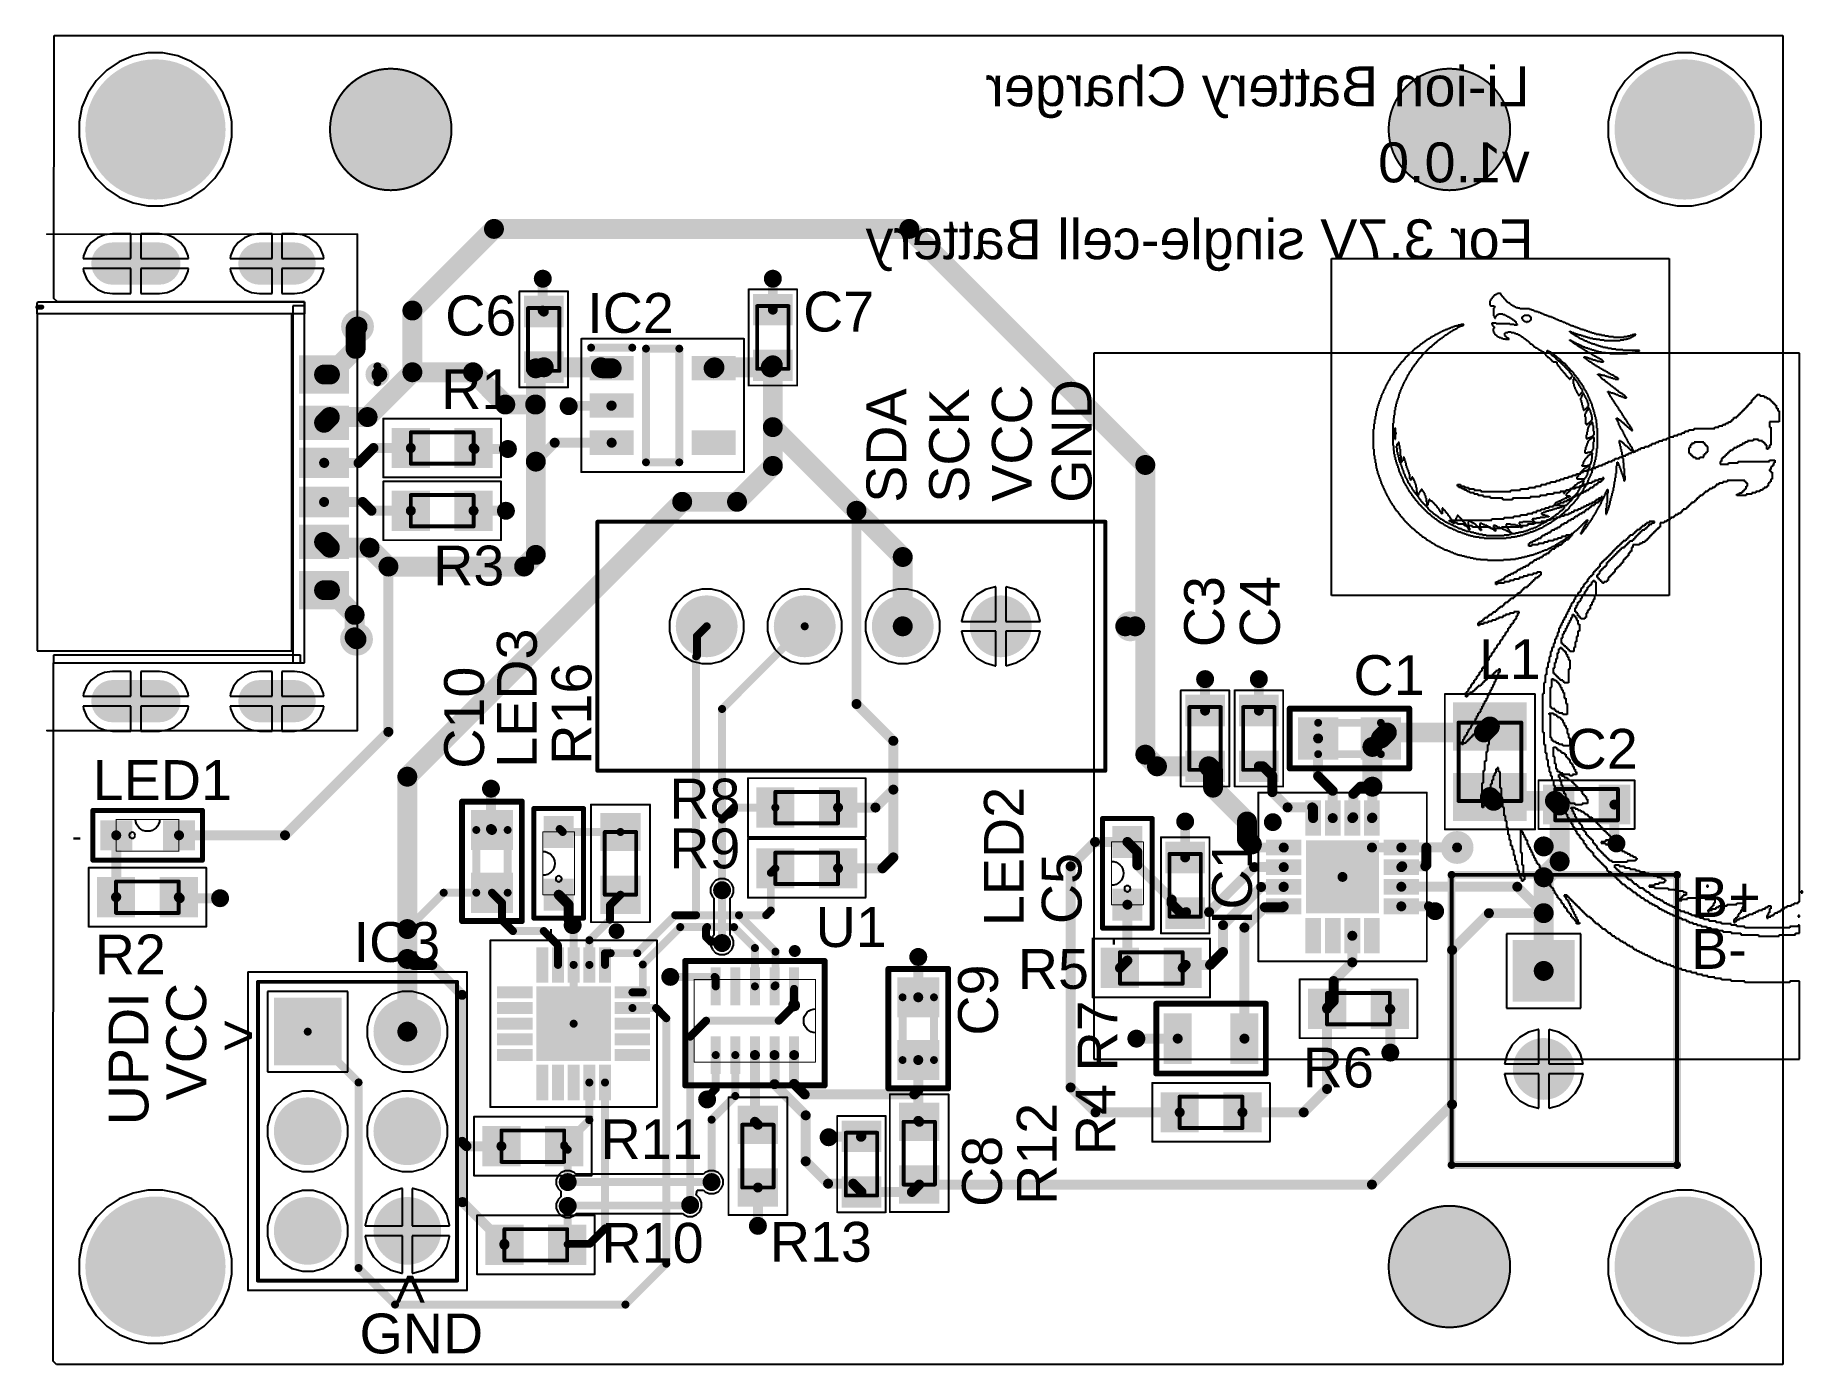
# Model space of a CAD drawing. Header units: inches. Extents: x -0.1 to 45, y 0.5 to 34.4.
import ezdxf

# ---------------------------------------------------------------- set-up
doc = ezdxf.new("R2010")
doc.units = ezdxf.units.IN
doc.styles.add('Arial', font='', dxfattribs={"height": 0.2})
doc.styles.get('Arial').set_extended_font_data('Arial')

msp = doc.modelspace()

# ---------------------------------------------------------------- texts
at = {"style": 'Arial', "text_generation_flag": 2}
for s, p in [('Li-ion Battery Charger', (38.048, 32.591)), ('v1.0.0', (38.048, 30.652))]:
    msp.add_text(s, height=1.016, rotation=360, dxfattribs=at).set_placement(p)
msp.add_text('For 3.7V single-cell Battery', height=1.016, dxfattribs=at).set_placement((38.148, 28.691))
at = {"style": 'Arial'}
for s, height, rotation, p in [('SDA', 1.016, 90, (22.149, 22.479)), ('SCK', 1.016, 90, (23.749, 22.479)), ('VCC', 1.016, 90, (25.349, 22.504)), ('GND', 1.016, 90, (26.873, 22.479)), ('-', 0.508, 90, (13.284, 11.405)), ('-', 0.508, 90, (27.635, 11.176)), ('VCC', 1.016, 90, (4.293, 7.239)), ('UPDI', 1.016, 90, (2.819, 6.604)), ('>', 1.016, 90, (9.982, 2.007)), ('GND', 1.016, 360, (8.204, 0.787))]:
    msp.add_text(s, height=height, rotation=rotation, dxfattribs=at).set_placement(p)
for s, height, p in [('-', 0.508, (0.876, 13.722)), ('B+', 1.016, (42.164, 11.913)), ('B-', 1.016, (42.164, 10.592)), ('>', 1.016, (4.699, 8.407))]:
    msp.add_text(s, height=height, dxfattribs=at).set_placement(p)

# ---------------------------------------------------------------- blocks, each defined once
blk = doc.blocks.new('FIDUCIAL_40')
h = blk.add_hatch(color=216)
edge = h.paths.add_edge_path()
edge.add_arc((0, 0), 1.524, 0, 360)
h = blk.add_hatch(color=8)
edge = h.paths.add_edge_path()
edge.add_arc((0, 0), 0.508, 0, 360)
h = blk.add_hatch(color=1)
edge = h.paths.add_edge_path()
edge.add_arc((0, 0), 0.508, 0, 360)
for points in [[(1.5494, 0, 0.0508, 0.0508, 1), (-1.5494, 0, 0.0508, 0.0508, 1)], [(-1.5621, 0, 0.0254, 0.0254, 1), (-1.5367, 0, 0.0254, 0.0254, 1)], [(1.5367, 0, 0.0254, 0.0254, 1), (1.5621, 0, 0.0254, 0.0254, 1)]]:
    blk.add_lwpolyline(points, format="xyseb", close=True)
blk = doc.blocks.new('FIDUCIAL_41')
h = blk.add_hatch(color=216)
edge = h.paths.add_edge_path()
edge.add_arc((0, 0), 1.524, 0, 360)
h = blk.add_hatch(color=8)
edge = h.paths.add_edge_path()
edge.add_arc((0, 0), 0.508, 0, 360)
h = blk.add_hatch(color=1)
edge = h.paths.add_edge_path()
edge.add_arc((0, 0), 0.508, 0, 360)
for points in [[(1.5494, 0, 0.0508, 0.0508, 1), (-1.5494, 0, 0.0508, 0.0508, 1)], [(-1.5621, 0, 0.0254, 0.0254, 1), (-1.5367, 0, 0.0254, 0.0254, 1)], [(1.5367, 0, 0.0254, 0.0254, 1), (1.5621, 0, 0.0254, 0.0254, 1)]]:
    blk.add_lwpolyline(points, format="xyseb", close=True)
blk = doc.blocks.new('FIDUCIAL_42')
h = blk.add_hatch(color=216)
edge = h.paths.add_edge_path()
edge.add_arc((0, 0), 1.524, 0, 360)
h = blk.add_hatch(color=8)
edge = h.paths.add_edge_path()
edge.add_arc((0, 0), 0.508, 0, 360)
h = blk.add_hatch(color=1)
edge = h.paths.add_edge_path()
edge.add_arc((0, 0), 0.508, 0, 360)
for points in [[(1.5494, 0, 0.0508, 0.0508, 1), (-1.5494, 0, 0.0508, 0.0508, 1)], [(-1.5621, 0, 0.0254, 0.0254, 1), (-1.5367, 0, 0.0254, 0.0254, 1)], [(1.5367, 0, 0.0254, 0.0254, 1), (1.5621, 0, 0.0254, 0.0254, 1)]]:
    blk.add_lwpolyline(points, format="xyseb", close=True)
blk = doc.blocks.new('DFN10_2X3_STM_43')
for color, points in [(8, [(-1.359, 1.127), (-0.267, 1.127), (-0.267, 0.873), (-1.359, 0.873)]), (216, [(-1.359, 1.127), (-0.267, 1.127), (-0.267, 0.873), (-1.359, 0.873)]), (1, [(-1.359, 1.127), (-0.267, 1.127), (-0.267, 0.873), (-1.359, 0.873)]), (8, [(0.394, 1.127), (1.359, 1.127), (1.359, 0.873), (0.394, 0.873)]), (216, [(0.394, 1.127), (1.359, 1.127), (1.359, 0.873), (0.394, 0.873)]), (1, [(0.394, 1.127), (1.359, 1.127), (1.359, 0.873), (0.394, 0.873)]), (8, [(-1.359, 0.627), (-0.394, 0.627), (-0.394, 0.373), (-1.359, 0.373)]), (216, [(-1.359, 0.627), (-0.394, 0.627), (-0.394, 0.373), (-1.359, 0.373)]), (1, [(-1.359, 0.627), (-0.394, 0.627), (-0.394, 0.373), (-1.359, 0.373)]), (8, [(0.394, 0.627), (1.359, 0.627), (1.359, 0.373), (0.394, 0.373)]), (216, [(0.394, 0.627), (1.359, 0.627), (1.359, 0.373), (0.394, 0.373)]), (1, [(0.394, 0.627), (1.359, 0.627), (1.359, 0.373), (0.394, 0.373)]), (8, [(-1.359, 0.127), (-0.394, 0.127), (-0.394, -0.127), (-1.359, -0.127)]), (216, [(-1.359, 0.127), (-0.394, 0.127), (-0.394, -0.127), (-1.359, -0.127)]), (1, [(-1.359, 0.127), (-0.394, 0.127), (-0.394, -0.127), (-1.359, -0.127)]), (8, [(0.394, 0.127), (1.359, 0.127), (1.359, -0.127), (0.394, -0.127)]), (216, [(0.394, 0.127), (1.359, 0.127), (1.359, -0.127), (0.394, -0.127)]), (1, [(0.394, 0.127), (1.359, 0.127), (1.359, -0.127), (0.394, -0.127)]), (8, [(-1.359, -0.373), (-0.394, -0.373), (-0.394, -0.627), (-1.359, -0.627)]), (216, [(-1.359, -0.373), (-0.394, -0.373), (-0.394, -0.627), (-1.359, -0.627)]), (1, [(-1.359, -0.373), (-0.394, -0.373), (-0.394, -0.627), (-1.359, -0.627)]), (8, [(0.394, -0.373), (1.359, -0.373), (1.359, -0.627), (0.394, -0.627)]), (216, [(0.394, -0.373), (1.359, -0.373), (1.359, -0.627), (0.394, -0.627)]), (1, [(0.394, -0.373), (1.359, -0.373), (1.359, -0.627), (0.394, -0.627)]), (8, [(-1.359, -0.873), (-0.394, -0.873), (-0.394, -1.127), (-1.359, -1.127)]), (216, [(-1.359, -0.873), (-0.394, -0.873), (-0.394, -1.127), (-1.359, -1.127)]), (1, [(-1.359, -0.873), (-0.394, -0.873), (-0.394, -1.127), (-1.359, -1.127)]), (8, [(0.394, -0.873), (1.359, -0.873), (1.359, -1.127), (0.394, -1.127)]), (216, [(0.394, -0.873), (1.359, -0.873), (1.359, -1.127), (0.394, -1.127)]), (1, [(0.394, -0.873), (1.359, -0.873), (1.359, -1.127), (0.394, -1.127)])]:
    blk.add_hatch(color=color).paths.add_polyline_path(points)
for points, format in [([(-1.524, -1.778, 0.152, 0.152, 0), (-1.524, 1.778, 0.152, 0.152, 0)], "xyseb"), ([(1.651, 1.778, 0.152, 0.152, 0), (-1.524, 1.778, 0.152, 0.152, 0)], "xyseb"), ([(1.651, -1.778, 0.152, 0.152, 0), (1.651, 1.778, 0.152, 0.152, 0)], "xyseb"), ([(1.054, 1.549, 0.0254, 0.0254, 0), (-1.054, 1.549, 0.0254, 0.0254, 0)], "xyseb"), ([(-1.054, -1.549, 0.0254, 0.0254, 0), (-1.054, 1.549, 0.0254, 0.0254, 0)], "xyseb"), ([(0.305, 1.549, -1), (-0.305, 1.549)], "xyb"), ([(1.054, -1.549, 0.0254, 0.0254, 0), (1.054, 1.549, 0.0254, 0.0254, 0)], "xyseb"), ([(1.651, -1.778, 0.152, 0.152, 0), (-1.524, -1.778, 0.152, 0.152, 0)], "xyseb"), ([(1.054, -1.549, 0.0254, 0.0254, 0), (-1.054, -1.549, 0.0254, 0.0254, 0)], "xyseb")]:
    blk.add_lwpolyline(points, format=format)
for points, format in [([(-1.562, 1.778, 0.0762, 0.0762, 1), (-1.486, 1.778, 0.0762, 0.0762, 1)], "xyseb"), ([(-1.562, 1.778, 0.0762, 0.0762, 1), (-1.486, 1.778, 0.0762, 0.0762, 1)], "xyseb"), ([(1.613, 1.778, 0.0762, 0.0762, 1), (1.689, 1.778, 0.0762, 0.0762, 1)], "xyseb"), ([(1.613, 1.778, 0.0762, 0.0762, 1), (1.689, 1.778, 0.0762, 0.0762, 1)], "xyseb"), ([(-1.06, 1.549, 0.0127, 0.0127, 1), (-1.048, 1.549, 0.0127, 0.0127, 1)], "xyseb"), ([(-1.06, 1.549, 0.0127, 0.0127, 1), (-1.048, 1.549, 0.0127, 0.0127, 1)], "xyseb"), ([(-0.305, 1.549, 1), (-0.305, 1.549, 1)], "xyb"), ([(0.305, 1.549, 1), (0.305, 1.549, 1)], "xyb"), ([(1.048, 1.549, 0.0127, 0.0127, 1), (1.06, 1.549, 0.0127, 0.0127, 1)], "xyseb"), ([(1.048, 1.549, 0.0127, 0.0127, 1), (1.06, 1.549, 0.0127, 0.0127, 1)], "xyseb"), ([(-1.702, 1.016, 0.152, 0.152, 1), (-1.854, 1.016, 0.152, 0.152, 1)], "xyseb"), ([(-1.892, 1.016, 0.0762, 0.0762, 1), (-1.816, 1.016, 0.0762, 0.0762, 1)], "xyseb"), ([(-1.74, 1.016, 0.0762, 0.0762, 1), (-1.664, 1.016, 0.0762, 0.0762, 1)], "xyseb"), ([(-0.318, 1, 0.152, 0.152, 1), (-0.47, 1, 0.152, 0.152, 1)], "xyseb"), ([(-0.508, 1, 0.0762, 0.0762, 1), (-0.432, 1, 0.0762, 0.0762, 1)], "xyseb"), ([(-0.356, 1, 0.0762, 0.0762, 1), (-0.279, 1, 0.0762, 0.0762, 1)], "xyseb"), ([(-1.562, -1.778, 0.0762, 0.0762, 1), (-1.486, -1.778, 0.0762, 0.0762, 1)], "xyseb"), ([(-1.562, -1.778, 0.0762, 0.0762, 1), (-1.486, -1.778, 0.0762, 0.0762, 1)], "xyseb"), ([(-1.06, -1.549, 0.0127, 0.0127, 1), (-1.048, -1.549, 0.0127, 0.0127, 1)], "xyseb"), ([(-1.06, -1.549, 0.0127, 0.0127, 1), (-1.048, -1.549, 0.0127, 0.0127, 1)], "xyseb"), ([(1.048, -1.549, 0.0127, 0.0127, 1), (1.06, -1.549, 0.0127, 0.0127, 1)], "xyseb"), ([(1.048, -1.549, 0.0127, 0.0127, 1), (1.06, -1.549, 0.0127, 0.0127, 1)], "xyseb"), ([(1.613, -1.778, 0.0762, 0.0762, 1), (1.689, -1.778, 0.0762, 0.0762, 1)], "xyseb"), ([(1.613, -1.778, 0.0762, 0.0762, 1), (1.689, -1.778, 0.0762, 0.0762, 1)], "xyseb")]:
    blk.add_lwpolyline(points, format=format, close=True)
at = {"style": 'Arial'}
blk.add_text('U1', height=1.016, rotation=90, dxfattribs=at).set_placement((-1.88, 1.549))
blk = doc.blocks.new('RESC1608X55N_44')
for color, points in [(216, [(-1.288, -0.513), (-1.288, 0.513), (-0.312, 0.513), (-0.312, -0.513)]), (8, [(-1.25, -0.475), (-1.25, 0.475), (-0.35, 0.475), (-0.35, -0.475)]), (1, [(-1.25, -0.475), (-1.25, 0.475), (-0.35, 0.475), (-0.35, -0.475)]), (216, [(0.312, -0.513), (0.312, 0.513), (1.288, 0.513), (1.288, -0.513)]), (8, [(0.35, -0.475), (0.35, 0.475), (1.25, 0.475), (1.25, -0.475)]), (1, [(0.35, -0.475), (0.35, 0.475), (1.25, 0.475), (1.25, -0.475)])]:
    blk.add_hatch(color=color).paths.add_polyline_path(points)
for points in [[(-1.5, 0.75, 0.05, 0.05, 0), (1.5, 0.75, 0.05, 0.05, 0)], [(-1.5, 0.75, 0.05, 0.05, 0), (-1.5, -0.75, 0.05, 0.05, 0)], [(1.5, 0.75, 0.05, 0.05, 0), (1.5, -0.75, 0.05, 0.05, 0)], [(-0.8, 0.4, 0.1, 0.1, 0), (-0.8, -0.4, 0.1, 0.1, 0)], [(-0.8, 0.4, 0.1, 0.1, 0), (0.8, 0.4, 0.1, 0.1, 0)], [(0.8, 0.4, 0.1, 0.1, 0), (0.8, -0.4, 0.1, 0.1, 0)], [(-0.8, -0.4, 0.1, 0.1, 0), (0.8, -0.4, 0.1, 0.1, 0)], [(-1.5, -0.75, 0.05, 0.05, 0), (1.5, -0.75, 0.05, 0.05, 0)]]:
    blk.add_lwpolyline(points, format="xyseb")
for points in [[(-1.512, 0.75, 0.025, 0.025, 1), (-1.487, 0.75, 0.025, 0.025, 1)], [(-1.512, 0.75, 0.025, 0.025, 1), (-1.487, 0.75, 0.025, 0.025, 1)], [(1.488, 0.75, 0.025, 0.025, 1), (1.513, 0.75, 0.025, 0.025, 1)], [(1.488, 0.75, 0.025, 0.025, 1), (1.513, 0.75, 0.025, 0.025, 1)], [(-0.825, 0.4, 0.05, 0.05, 1), (-0.775, 0.4, 0.05, 0.05, 1)], [(-0.825, 0.4, 0.05, 0.05, 1), (-0.775, 0.4, 0.05, 0.05, 1)], [(0.775, 0.4, 0.05, 0.05, 1), (0.825, 0.4, 0.05, 0.05, 1)], [(0.775, 0.4, 0.05, 0.05, 1), (0.825, 0.4, 0.05, 0.05, 1)], [(-0.825, -0.4, 0.05, 0.05, 1), (-0.775, -0.4, 0.05, 0.05, 1)], [(-0.825, -0.4, 0.05, 0.05, 1), (-0.775, -0.4, 0.05, 0.05, 1)], [(0.775, -0.4, 0.05, 0.05, 1), (0.825, -0.4, 0.05, 0.05, 1)], [(0.775, -0.4, 0.05, 0.05, 1), (0.825, -0.4, 0.05, 0.05, 1)], [(-1.512, -0.75, 0.025, 0.025, 1), (-1.487, -0.75, 0.025, 0.025, 1)], [(-1.512, -0.75, 0.025, 0.025, 1), (-1.487, -0.75, 0.025, 0.025, 1)], [(1.488, -0.75, 0.025, 0.025, 1), (1.513, -0.75, 0.025, 0.025, 1)], [(1.488, -0.75, 0.025, 0.025, 1), (1.513, -0.75, 0.025, 0.025, 1)]]:
    blk.add_lwpolyline(points, format="xyseb", close=True)
at = {"style": 'Arial'}
blk.add_text('R16', height=1.016, dxfattribs=at).set_placement((2.515, 0.74))
blk = doc.blocks.new('RESC1608X55N_45')
for color, points in [(216, [(-1.288, -0.513), (-1.288, 0.513), (-0.312, 0.513), (-0.312, -0.513)]), (8, [(-1.25, -0.475), (-1.25, 0.475), (-0.35, 0.475), (-0.35, -0.475)]), (1, [(-1.25, -0.475), (-1.25, 0.475), (-0.35, 0.475), (-0.35, -0.475)]), (216, [(0.312, -0.513), (0.312, 0.513), (1.288, 0.513), (1.288, -0.513)]), (8, [(0.35, -0.475), (0.35, 0.475), (1.25, 0.475), (1.25, -0.475)]), (1, [(0.35, -0.475), (0.35, 0.475), (1.25, 0.475), (1.25, -0.475)])]:
    blk.add_hatch(color=color).paths.add_polyline_path(points)
for points in [[(-1.5, -0.75, 0.05, 0.05, 0), (-1.5, 0.75, 0.05, 0.05, 0)], [(1.5, 0.75, 0.05, 0.05, 0), (-1.5, 0.75, 0.05, 0.05, 0)], [(1.5, -0.75, 0.05, 0.05, 0), (1.5, 0.75, 0.05, 0.05, 0)], [(0.8, 0.4, 0.1, 0.1, 0), (-0.8, 0.4, 0.1, 0.1, 0)], [(-0.8, -0.4, 0.1, 0.1, 0), (-0.8, 0.4, 0.1, 0.1, 0)], [(0.8, -0.4, 0.1, 0.1, 0), (0.8, 0.4, 0.1, 0.1, 0)], [(0.8, -0.4, 0.1, 0.1, 0), (-0.8, -0.4, 0.1, 0.1, 0)], [(1.5, -0.75, 0.05, 0.05, 0), (-1.5, -0.75, 0.05, 0.05, 0)]]:
    blk.add_lwpolyline(points, format="xyseb")
for points in [[(-1.512, 0.75, 0.025, 0.025, 1), (-1.488, 0.75, 0.025, 0.025, 1)], [(-1.512, 0.75, 0.025, 0.025, 1), (-1.488, 0.75, 0.025, 0.025, 1)], [(1.488, 0.75, 0.025, 0.025, 1), (1.512, 0.75, 0.025, 0.025, 1)], [(1.488, 0.75, 0.025, 0.025, 1), (1.512, 0.75, 0.025, 0.025, 1)], [(-0.825, 0.4, 0.05, 0.05, 1), (-0.775, 0.4, 0.05, 0.05, 1)], [(-0.825, 0.4, 0.05, 0.05, 1), (-0.775, 0.4, 0.05, 0.05, 1)], [(0.775, 0.4, 0.05, 0.05, 1), (0.825, 0.4, 0.05, 0.05, 1)], [(0.775, 0.4, 0.05, 0.05, 1), (0.825, 0.4, 0.05, 0.05, 1)], [(-0.825, -0.4, 0.05, 0.05, 1), (-0.775, -0.4, 0.05, 0.05, 1)], [(-0.825, -0.4, 0.05, 0.05, 1), (-0.775, -0.4, 0.05, 0.05, 1)], [(0.775, -0.4, 0.05, 0.05, 1), (0.825, -0.4, 0.05, 0.05, 1)], [(0.775, -0.4, 0.05, 0.05, 1), (0.825, -0.4, 0.05, 0.05, 1)], [(-1.512, -0.75, 0.025, 0.025, 1), (-1.488, -0.75, 0.025, 0.025, 1)], [(-1.512, -0.75, 0.025, 0.025, 1), (-1.488, -0.75, 0.025, 0.025, 1)], [(1.488, -0.75, 0.025, 0.025, 1), (1.512, -0.75, 0.025, 0.025, 1)], [(1.488, -0.75, 0.025, 0.025, 1), (1.512, -0.75, 0.025, 0.025, 1)]]:
    blk.add_lwpolyline(points, format="xyseb", close=True)
at = {"style": 'Arial'}
blk.add_text('R13', height=1.016, rotation=90, dxfattribs=at).set_placement((2.692, 0.305))
blk = doc.blocks.new('RESC1608X55N_46')
for color, points in [(216, [(-1.288, -0.513), (-1.288, 0.513), (-0.312, 0.513), (-0.312, -0.513)]), (8, [(-1.25, -0.475), (-1.25, 0.475), (-0.35, 0.475), (-0.35, -0.475)]), (1, [(-1.25, -0.475), (-1.25, 0.475), (-0.35, 0.475), (-0.35, -0.475)]), (216, [(0.312, -0.513), (0.312, 0.513), (1.288, 0.513), (1.288, -0.513)]), (8, [(0.35, -0.475), (0.35, 0.475), (1.25, 0.475), (1.25, -0.475)]), (1, [(0.35, -0.475), (0.35, 0.475), (1.25, 0.475), (1.25, -0.475)])]:
    blk.add_hatch(color=color).paths.add_polyline_path(points)
for points in [[(1.5, 0.75, 0.05, 0.05, 0), (-1.5, 0.75, 0.05, 0.05, 0)], [(-1.5, -0.75, 0.05, 0.05, 0), (-1.5, 0.75, 0.05, 0.05, 0)], [(1.5, -0.75, 0.05, 0.05, 0), (1.5, 0.75, 0.05, 0.05, 0)], [(-0.8, -0.4, 0.1, 0.1, 0), (-0.8, 0.4, 0.1, 0.1, 0)], [(0.8, 0.4, 0.1, 0.1, 0), (-0.8, 0.4, 0.1, 0.1, 0)], [(0.8, -0.4, 0.1, 0.1, 0), (0.8, 0.4, 0.1, 0.1, 0)], [(0.8, -0.4, 0.1, 0.1, 0), (-0.8, -0.4, 0.1, 0.1, 0)], [(1.5, -0.75, 0.05, 0.05, 0), (-1.5, -0.75, 0.05, 0.05, 0)]]:
    blk.add_lwpolyline(points, format="xyseb")
for points in [[(-1.513, 0.75, 0.025, 0.025, 1), (-1.488, 0.75, 0.025, 0.025, 1)], [(-1.513, 0.75, 0.025, 0.025, 1), (-1.488, 0.75, 0.025, 0.025, 1)], [(1.488, 0.75, 0.025, 0.025, 1), (1.512, 0.75, 0.025, 0.025, 1)], [(1.488, 0.75, 0.025, 0.025, 1), (1.512, 0.75, 0.025, 0.025, 1)], [(-0.825, 0.4, 0.05, 0.05, 1), (-0.775, 0.4, 0.05, 0.05, 1)], [(-0.825, 0.4, 0.05, 0.05, 1), (-0.775, 0.4, 0.05, 0.05, 1)], [(0.775, 0.4, 0.05, 0.05, 1), (0.825, 0.4, 0.05, 0.05, 1)], [(0.775, 0.4, 0.05, 0.05, 1), (0.825, 0.4, 0.05, 0.05, 1)], [(-0.825, -0.4, 0.05, 0.05, 1), (-0.775, -0.4, 0.05, 0.05, 1)], [(-0.825, -0.4, 0.05, 0.05, 1), (-0.775, -0.4, 0.05, 0.05, 1)], [(0.775, -0.4, 0.05, 0.05, 1), (0.825, -0.4, 0.05, 0.05, 1)], [(0.775, -0.4, 0.05, 0.05, 1), (0.825, -0.4, 0.05, 0.05, 1)], [(-1.513, -0.75, 0.025, 0.025, 1), (-1.488, -0.75, 0.025, 0.025, 1)], [(-1.513, -0.75, 0.025, 0.025, 1), (-1.488, -0.75, 0.025, 0.025, 1)], [(1.488, -0.75, 0.025, 0.025, 1), (1.512, -0.75, 0.025, 0.025, 1)], [(1.488, -0.75, 0.025, 0.025, 1), (1.512, -0.75, 0.025, 0.025, 1)]]:
    blk.add_lwpolyline(points, format="xyseb", close=True)
at = {"style": 'Arial'}
blk.add_text('R12', height=1.016, rotation=-180, dxfattribs=at).set_placement((1.321, 3.505))
blk = doc.blocks.new('RESC1608X55N_47')
for color, points in [(216, [(-1.288, -0.513), (-1.288, 0.513), (-0.312, 0.513), (-0.312, -0.513)]), (8, [(-1.25, -0.475), (-1.25, 0.475), (-0.35, 0.475), (-0.35, -0.475)]), (1, [(-1.25, -0.475), (-1.25, 0.475), (-0.35, 0.475), (-0.35, -0.475)]), (216, [(0.312, -0.513), (0.312, 0.513), (1.288, 0.513), (1.288, -0.513)]), (8, [(0.35, -0.475), (0.35, 0.475), (1.25, 0.475), (1.25, -0.475)]), (1, [(0.35, -0.475), (0.35, 0.475), (1.25, 0.475), (1.25, -0.475)])]:
    blk.add_hatch(color=color).paths.add_polyline_path(points)
for points in [[(1.5, 0.75, 0.05, 0.05, 0), (-1.5, 0.75, 0.05, 0.05, 0)], [(-1.5, 0.75, 0.05, 0.05, 0), (-1.5, -0.75, 0.05, 0.05, 0)], [(1.5, 0.75, 0.05, 0.05, 0), (1.5, -0.75, 0.05, 0.05, 0)], [(-0.8, 0.4, 0.1, 0.1, 0), (-0.8, -0.4, 0.1, 0.1, 0)], [(0.8, 0.4, 0.1, 0.1, 0), (-0.8, 0.4, 0.1, 0.1, 0)], [(0.8, 0.4, 0.1, 0.1, 0), (0.8, -0.4, 0.1, 0.1, 0)], [(0.8, -0.4, 0.1, 0.1, 0), (-0.8, -0.4, 0.1, 0.1, 0)], [(1.5, -0.75, 0.05, 0.05, 0), (-1.5, -0.75, 0.05, 0.05, 0)]]:
    blk.add_lwpolyline(points, format="xyseb")
for points in [[(-1.512, 0.75, 0.025, 0.025, 1), (-1.488, 0.75, 0.025, 0.025, 1)], [(-1.512, 0.75, 0.025, 0.025, 1), (-1.488, 0.75, 0.025, 0.025, 1)], [(1.488, 0.75, 0.025, 0.025, 1), (1.513, 0.75, 0.025, 0.025, 1)], [(1.488, 0.75, 0.025, 0.025, 1), (1.513, 0.75, 0.025, 0.025, 1)], [(-0.825, 0.4, 0.05, 0.05, 1), (-0.775, 0.4, 0.05, 0.05, 1)], [(-0.825, 0.4, 0.05, 0.05, 1), (-0.775, 0.4, 0.05, 0.05, 1)], [(0.775, 0.4, 0.05, 0.05, 1), (0.825, 0.4, 0.05, 0.05, 1)], [(0.775, 0.4, 0.05, 0.05, 1), (0.825, 0.4, 0.05, 0.05, 1)], [(-0.825, -0.4, 0.05, 0.05, 1), (-0.775, -0.4, 0.05, 0.05, 1)], [(-0.825, -0.4, 0.05, 0.05, 1), (-0.775, -0.4, 0.05, 0.05, 1)], [(0.775, -0.4, 0.05, 0.05, 1), (0.825, -0.4, 0.05, 0.05, 1)], [(0.775, -0.4, 0.05, 0.05, 1), (0.825, -0.4, 0.05, 0.05, 1)], [(-1.512, -0.75, 0.025, 0.025, 1), (-1.488, -0.75, 0.025, 0.025, 1)], [(-1.512, -0.75, 0.025, 0.025, 1), (-1.488, -0.75, 0.025, 0.025, 1)], [(1.488, -0.75, 0.025, 0.025, 1), (1.513, -0.75, 0.025, 0.025, 1)], [(1.488, -0.75, 0.025, 0.025, 1), (1.513, -0.75, 0.025, 0.025, 1)]]:
    blk.add_lwpolyline(points, format="xyseb", close=True)
at = {"style": 'Arial'}
blk.add_text('R11', height=1.016, rotation=180, dxfattribs=at).set_placement((-1.727, 0.33))
blk = doc.blocks.new('RESC1608X55N_48')
for color, points in [(216, [(-1.288, -0.513), (-1.288, 0.513), (-0.312, 0.513), (-0.312, -0.513)]), (8, [(-1.25, -0.475), (-1.25, 0.475), (-0.35, 0.475), (-0.35, -0.475)]), (1, [(-1.25, -0.475), (-1.25, 0.475), (-0.35, 0.475), (-0.35, -0.475)]), (216, [(0.312, -0.513), (0.312, 0.513), (1.288, 0.513), (1.288, -0.513)]), (8, [(0.35, -0.475), (0.35, 0.475), (1.25, 0.475), (1.25, -0.475)]), (1, [(0.35, -0.475), (0.35, 0.475), (1.25, 0.475), (1.25, -0.475)])]:
    blk.add_hatch(color=color).paths.add_polyline_path(points)
for points in [[(1.5, 0.75, 0.05, 0.05, 0), (-1.5, 0.75, 0.05, 0.05, 0)], [(-1.5, 0.75, 0.05, 0.05, 0), (-1.5, -0.75, 0.05, 0.05, 0)], [(1.5, 0.75, 0.05, 0.05, 0), (1.5, -0.75, 0.05, 0.05, 0)], [(-0.8, -0.4, 0.1, 0.1, 0), (-0.8, 0.4, 0.1, 0.1, 0)], [(0.8, 0.4, 0.1, 0.1, 0), (-0.8, 0.4, 0.1, 0.1, 0)], [(0.8, 0.4, 0.1, 0.1, 0), (0.8, -0.4, 0.1, 0.1, 0)], [(0.8, -0.4, 0.1, 0.1, 0), (-0.8, -0.4, 0.1, 0.1, 0)], [(1.5, -0.75, 0.05, 0.05, 0), (-1.5, -0.75, 0.05, 0.05, 0)]]:
    blk.add_lwpolyline(points, format="xyseb")
for points in [[(-1.512, 0.75, 0.025, 0.025, 1), (-1.488, 0.75, 0.025, 0.025, 1)], [(-1.512, 0.75, 0.025, 0.025, 1), (-1.488, 0.75, 0.025, 0.025, 1)], [(1.488, 0.75, 0.025, 0.025, 1), (1.512, 0.75, 0.025, 0.025, 1)], [(1.488, 0.75, 0.025, 0.025, 1), (1.512, 0.75, 0.025, 0.025, 1)], [(-0.825, 0.4, 0.05, 0.05, 1), (-0.775, 0.4, 0.05, 0.05, 1)], [(-0.825, 0.4, 0.05, 0.05, 1), (-0.775, 0.4, 0.05, 0.05, 1)], [(0.775, 0.4, 0.05, 0.05, 1), (0.825, 0.4, 0.05, 0.05, 1)], [(0.775, 0.4, 0.05, 0.05, 1), (0.825, 0.4, 0.05, 0.05, 1)], [(-0.825, -0.4, 0.05, 0.05, 1), (-0.775, -0.4, 0.05, 0.05, 1)], [(-0.825, -0.4, 0.05, 0.05, 1), (-0.775, -0.4, 0.05, 0.05, 1)], [(0.775, -0.4, 0.05, 0.05, 1), (0.825, -0.4, 0.05, 0.05, 1)], [(0.775, -0.4, 0.05, 0.05, 1), (0.825, -0.4, 0.05, 0.05, 1)], [(-1.512, -0.75, 0.025, 0.025, 1), (-1.488, -0.75, 0.025, 0.025, 1)], [(-1.512, -0.75, 0.025, 0.025, 1), (-1.488, -0.75, 0.025, 0.025, 1)], [(1.488, -0.75, 0.025, 0.025, 1), (1.512, -0.75, 0.025, 0.025, 1)], [(1.488, -0.75, 0.025, 0.025, 1), (1.512, -0.75, 0.025, 0.025, 1)]]:
    blk.add_lwpolyline(points, format="xyseb", close=True)
at = {"style": 'Arial'}
blk.add_text('R10', height=1.016, rotation=180, dxfattribs=at).set_placement((-1.676, 0.457))
blk = doc.blocks.new('RESC1608X55N_49')
for color, points in [(216, [(-1.288, -0.513), (-1.288, 0.513), (-0.312, 0.513), (-0.312, -0.513)]), (8, [(-1.25, -0.475), (-1.25, 0.475), (-0.35, 0.475), (-0.35, -0.475)]), (1, [(-1.25, -0.475), (-1.25, 0.475), (-0.35, 0.475), (-0.35, -0.475)]), (216, [(0.312, -0.513), (0.312, 0.513), (1.288, 0.513), (1.288, -0.513)]), (8, [(0.35, -0.475), (0.35, 0.475), (1.25, 0.475), (1.25, -0.475)]), (1, [(0.35, -0.475), (0.35, 0.475), (1.25, 0.475), (1.25, -0.475)])]:
    blk.add_hatch(color=color).paths.add_polyline_path(points)
for points in [[(-1.5, 0.75, 0.05, 0.05, 0), (1.5, 0.75, 0.05, 0.05, 0)], [(-1.5, 0.75, 0.05, 0.05, 0), (-1.5, -0.75, 0.05, 0.05, 0)], [(1.5, -0.75, 0.05, 0.05, 0), (1.5, 0.75, 0.05, 0.05, 0)], [(-0.8, 0.4, 0.1, 0.1, 0), (-0.8, -0.4, 0.1, 0.1, 0)], [(-0.8, 0.4, 0.1, 0.1, 0), (0.8, 0.4, 0.1, 0.1, 0)], [(0.8, 0.4, 0.1, 0.1, 0), (0.8, -0.4, 0.1, 0.1, 0)], [(-0.8, -0.4, 0.1, 0.1, 0), (0.8, -0.4, 0.1, 0.1, 0)], [(-1.5, -0.75, 0.05, 0.05, 0), (1.5, -0.75, 0.05, 0.05, 0)]]:
    blk.add_lwpolyline(points, format="xyseb")
for points in [[(-1.513, 0.75, 0.025, 0.025, 1), (-1.488, 0.75, 0.025, 0.025, 1)], [(-1.513, 0.75, 0.025, 0.025, 1), (-1.488, 0.75, 0.025, 0.025, 1)], [(1.488, 0.75, 0.025, 0.025, 1), (1.512, 0.75, 0.025, 0.025, 1)], [(1.488, 0.75, 0.025, 0.025, 1), (1.512, 0.75, 0.025, 0.025, 1)], [(-0.825, 0.4, 0.05, 0.05, 1), (-0.775, 0.4, 0.05, 0.05, 1)], [(-0.825, 0.4, 0.05, 0.05, 1), (-0.775, 0.4, 0.05, 0.05, 1)], [(0.775, 0.4, 0.05, 0.05, 1), (0.825, 0.4, 0.05, 0.05, 1)], [(0.775, 0.4, 0.05, 0.05, 1), (0.825, 0.4, 0.05, 0.05, 1)], [(-0.825, -0.4, 0.05, 0.05, 1), (-0.775, -0.4, 0.05, 0.05, 1)], [(-0.825, -0.4, 0.05, 0.05, 1), (-0.775, -0.4, 0.05, 0.05, 1)], [(0.775, -0.4, 0.05, 0.05, 1), (0.825, -0.4, 0.05, 0.05, 1)], [(0.775, -0.4, 0.05, 0.05, 1), (0.825, -0.4, 0.05, 0.05, 1)], [(-1.513, -0.75, 0.025, 0.025, 1), (-1.488, -0.75, 0.025, 0.025, 1)], [(-1.513, -0.75, 0.025, 0.025, 1), (-1.488, -0.75, 0.025, 0.025, 1)], [(1.488, -0.75, 0.025, 0.025, 1), (1.512, -0.75, 0.025, 0.025, 1)], [(1.488, -0.75, 0.025, 0.025, 1), (1.512, -0.75, 0.025, 0.025, 1)]]:
    blk.add_lwpolyline(points, format="xyseb", close=True)
at = {"style": 'Arial'}
blk.add_text('R9', height=1.016, rotation=360, dxfattribs=at).set_placement((-3.505, 0))
blk = doc.blocks.new('RESC1608X55N_50')
for color, points in [(216, [(-1.288, -0.513), (-1.288, 0.513), (-0.312, 0.513), (-0.312, -0.513)]), (8, [(-1.25, -0.475), (-1.25, 0.475), (-0.35, 0.475), (-0.35, -0.475)]), (1, [(-1.25, -0.475), (-1.25, 0.475), (-0.35, 0.475), (-0.35, -0.475)]), (216, [(0.312, -0.513), (0.312, 0.513), (1.288, 0.513), (1.288, -0.513)]), (8, [(0.35, -0.475), (0.35, 0.475), (1.25, 0.475), (1.25, -0.475)]), (1, [(0.35, -0.475), (0.35, 0.475), (1.25, 0.475), (1.25, -0.475)])]:
    blk.add_hatch(color=color).paths.add_polyline_path(points)
for points in [[(-1.5, 0.75, 0.05, 0.05, 0), (1.5, 0.75, 0.05, 0.05, 0)], [(-1.5, -0.75, 0.05, 0.05, 0), (-1.5, 0.75, 0.05, 0.05, 0)], [(1.5, -0.75, 0.05, 0.05, 0), (1.5, 0.75, 0.05, 0.05, 0)], [(-0.8, -0.4, 0.1, 0.1, 0), (-0.8, 0.4, 0.1, 0.1, 0)], [(-0.8, 0.4, 0.1, 0.1, 0), (0.8, 0.4, 0.1, 0.1, 0)], [(0.8, -0.4, 0.1, 0.1, 0), (0.8, 0.4, 0.1, 0.1, 0)], [(-0.8, -0.4, 0.1, 0.1, 0), (0.8, -0.4, 0.1, 0.1, 0)], [(-1.5, -0.75, 0.05, 0.05, 0), (1.5, -0.75, 0.05, 0.05, 0)]]:
    blk.add_lwpolyline(points, format="xyseb")
for points in [[(-1.512, 0.75, 0.025, 0.025, 1), (-1.488, 0.75, 0.025, 0.025, 1)], [(-1.512, 0.75, 0.025, 0.025, 1), (-1.488, 0.75, 0.025, 0.025, 1)], [(1.488, 0.75, 0.025, 0.025, 1), (1.512, 0.75, 0.025, 0.025, 1)], [(1.488, 0.75, 0.025, 0.025, 1), (1.512, 0.75, 0.025, 0.025, 1)], [(-0.825, 0.4, 0.05, 0.05, 1), (-0.775, 0.4, 0.05, 0.05, 1)], [(-0.825, 0.4, 0.05, 0.05, 1), (-0.775, 0.4, 0.05, 0.05, 1)], [(0.775, 0.4, 0.05, 0.05, 1), (0.825, 0.4, 0.05, 0.05, 1)], [(0.775, 0.4, 0.05, 0.05, 1), (0.825, 0.4, 0.05, 0.05, 1)], [(-0.825, -0.4, 0.05, 0.05, 1), (-0.775, -0.4, 0.05, 0.05, 1)], [(-0.825, -0.4, 0.05, 0.05, 1), (-0.775, -0.4, 0.05, 0.05, 1)], [(0.775, -0.4, 0.05, 0.05, 1), (0.825, -0.4, 0.05, 0.05, 1)], [(0.775, -0.4, 0.05, 0.05, 1), (0.825, -0.4, 0.05, 0.05, 1)], [(-1.512, -0.75, 0.025, 0.025, 1), (-1.488, -0.75, 0.025, 0.025, 1)], [(-1.512, -0.75, 0.025, 0.025, 1), (-1.488, -0.75, 0.025, 0.025, 1)], [(1.488, -0.75, 0.025, 0.025, 1), (1.512, -0.75, 0.025, 0.025, 1)], [(1.488, -0.75, 0.025, 0.025, 1), (1.512, -0.75, 0.025, 0.025, 1)]]:
    blk.add_lwpolyline(points, format="xyseb", close=True)
at = {"style": 'Arial'}
blk.add_text('R8', height=1.016, rotation=360, dxfattribs=at).set_placement((-3.505, -0.279))
blk = doc.blocks.new('STA_RMCF0805_STP_L_51')
for color, points in [(8, [(-1.2065, 0.6477), (-0.4953, 0.6477), (-0.4953, -0.6477), (-1.2065, -0.6477)]), (216, [(-1.2065, 0.6477), (-0.4953, 0.6477), (-0.4953, -0.6477), (-1.2065, -0.6477)]), (1, [(-1.2065, 0.6477), (-0.4953, 0.6477), (-0.4953, -0.6477), (-1.2065, -0.6477)]), (8, [(0.4953, 0.6477), (1.2065, 0.6477), (1.2065, -0.6477), (0.4953, -0.6477)]), (216, [(0.4953, 0.6477), (1.2065, 0.6477), (1.2065, -0.6477), (0.4953, -0.6477)]), (1, [(0.4953, 0.6477), (1.2065, 0.6477), (1.2065, -0.6477), (0.4953, -0.6477)])]:
    blk.add_hatch(color=color).paths.add_polyline_path(points)
for points in [[(-1.397, -0.889, 0.1524, 0.1524, 0), (-1.397, 0.889, 0.1524, 0.1524, 0)], [(-1.397, 0.889, 0.1524, 0.1524, 0), (1.397, 0.889, 0.1524, 0.1524, 0)], [(1.397, -0.889, 0.1524, 0.1524, 0), (1.397, 0.889, 0.1524, 0.1524, 0)], [(-1.397, -0.889, 0.1524, 0.1524, 0), (1.397, -0.889, 0.1524, 0.1524, 0)]]:
    blk.add_lwpolyline(points, format="xyseb")
for points in [[(-1.4351, 0.889, 0.0762, 0.0762, 1), (-1.3589, 0.889, 0.0762, 0.0762, 1)], [(-1.4351, 0.889, 0.0762, 0.0762, 1), (-1.3589, 0.889, 0.0762, 0.0762, 1)], [(1.3589, 0.889, 0.0762, 0.0762, 1), (1.4351, 0.889, 0.0762, 0.0762, 1)], [(1.3589, 0.889, 0.0762, 0.0762, 1), (1.4351, 0.889, 0.0762, 0.0762, 1)], [(-1.4351, -0.889, 0.0762, 0.0762, 1), (-1.3589, -0.889, 0.0762, 0.0762, 1)], [(-1.4351, -0.889, 0.0762, 0.0762, 1), (-1.3589, -0.889, 0.0762, 0.0762, 1)], [(1.3589, -0.889, 0.0762, 0.0762, 1), (1.4351, -0.889, 0.0762, 0.0762, 1)], [(1.3589, -0.889, 0.0762, 0.0762, 1), (1.4351, -0.889, 0.0762, 0.0762, 1)]]:
    blk.add_lwpolyline(points, format="xyseb", close=True)
at = {"style": 'Arial'}
blk.add_text('R7', height=1.016, rotation=90, dxfattribs=at).set_placement((-2.3876, -0.8382))
blk = doc.blocks.new('RESC1608X55N_52')
for color, points in [(216, [(-1.288, -0.513), (-1.288, 0.513), (-0.312, 0.513), (-0.312, -0.513)]), (8, [(-1.25, -0.475), (-1.25, 0.475), (-0.35, 0.475), (-0.35, -0.475)]), (1, [(-1.25, -0.475), (-1.25, 0.475), (-0.35, 0.475), (-0.35, -0.475)]), (216, [(0.312, -0.513), (0.312, 0.513), (1.288, 0.513), (1.288, -0.513)]), (8, [(0.35, -0.475), (0.35, 0.475), (1.25, 0.475), (1.25, -0.475)]), (1, [(0.35, -0.475), (0.35, 0.475), (1.25, 0.475), (1.25, -0.475)])]:
    blk.add_hatch(color=color).paths.add_polyline_path(points)
for points in [[(1.5, 0.75, 0.05, 0.05, 0), (-1.5, 0.75, 0.05, 0.05, 0)], [(-1.5, 0.75, 0.05, 0.05, 0), (-1.5, -0.75, 0.05, 0.05, 0)], [(1.5, 0.75, 0.05, 0.05, 0), (1.5, -0.75, 0.05, 0.05, 0)], [(-0.8, 0.4, 0.1, 0.1, 0), (-0.8, -0.4, 0.1, 0.1, 0)], [(0.8, 0.4, 0.1, 0.1, 0), (-0.8, 0.4, 0.1, 0.1, 0)], [(0.8, 0.4, 0.1, 0.1, 0), (0.8, -0.4, 0.1, 0.1, 0)], [(0.8, -0.4, 0.1, 0.1, 0), (-0.8, -0.4, 0.1, 0.1, 0)], [(1.5, -0.75, 0.05, 0.05, 0), (-1.5, -0.75, 0.05, 0.05, 0)]]:
    blk.add_lwpolyline(points, format="xyseb")
for points in [[(-1.512, 0.75, 0.025, 0.025, 1), (-1.488, 0.75, 0.025, 0.025, 1)], [(-1.512, 0.75, 0.025, 0.025, 1), (-1.488, 0.75, 0.025, 0.025, 1)], [(1.488, 0.75, 0.025, 0.025, 1), (1.512, 0.75, 0.025, 0.025, 1)], [(1.488, 0.75, 0.025, 0.025, 1), (1.512, 0.75, 0.025, 0.025, 1)], [(-0.825, 0.4, 0.05, 0.05, 1), (-0.775, 0.4, 0.05, 0.05, 1)], [(-0.825, 0.4, 0.05, 0.05, 1), (-0.775, 0.4, 0.05, 0.05, 1)], [(0.775, 0.4, 0.05, 0.05, 1), (0.825, 0.4, 0.05, 0.05, 1)], [(0.775, 0.4, 0.05, 0.05, 1), (0.825, 0.4, 0.05, 0.05, 1)], [(-0.825, -0.4, 0.05, 0.05, 1), (-0.775, -0.4, 0.05, 0.05, 1)], [(-0.825, -0.4, 0.05, 0.05, 1), (-0.775, -0.4, 0.05, 0.05, 1)], [(0.775, -0.4, 0.05, 0.05, 1), (0.825, -0.4, 0.05, 0.05, 1)], [(0.775, -0.4, 0.05, 0.05, 1), (0.825, -0.4, 0.05, 0.05, 1)], [(-1.512, -0.75, 0.025, 0.025, 1), (-1.488, -0.75, 0.025, 0.025, 1)], [(-1.512, -0.75, 0.025, 0.025, 1), (-1.488, -0.75, 0.025, 0.025, 1)], [(1.488, -0.75, 0.025, 0.025, 1), (1.512, -0.75, 0.025, 0.025, 1)], [(1.488, -0.75, 0.025, 0.025, 1), (1.512, -0.75, 0.025, 0.025, 1)]]:
    blk.add_lwpolyline(points, format="xyseb", close=True)
at = {"style": 'Arial'}
blk.add_text('R6', height=1.016, rotation=180, dxfattribs=at).set_placement((1.422, 2.007))
blk = doc.blocks.new('RESC1608X55N_53')
for color, points in [(216, [(-1.288, -0.513), (-1.288, 0.513), (-0.312, 0.513), (-0.312, -0.513)]), (8, [(-1.25, -0.475), (-1.25, 0.475), (-0.35, 0.475), (-0.35, -0.475)]), (1, [(-1.25, -0.475), (-1.25, 0.475), (-0.35, 0.475), (-0.35, -0.475)]), (216, [(0.312, -0.513), (0.312, 0.513), (1.288, 0.513), (1.288, -0.513)]), (8, [(0.35, -0.475), (0.35, 0.475), (1.25, 0.475), (1.25, -0.475)]), (1, [(0.35, -0.475), (0.35, 0.475), (1.25, 0.475), (1.25, -0.475)])]:
    blk.add_hatch(color=color).paths.add_polyline_path(points)
for points in [[(-1.5, 0.75, 0.05, 0.05, 0), (1.5, 0.75, 0.05, 0.05, 0)], [(-1.5, -0.75, 0.05, 0.05, 0), (-1.5, 0.75, 0.05, 0.05, 0)], [(1.5, -0.75, 0.05, 0.05, 0), (1.5, 0.75, 0.05, 0.05, 0)], [(-0.8, -0.4, 0.1, 0.1, 0), (-0.8, 0.4, 0.1, 0.1, 0)], [(-0.8, 0.4, 0.1, 0.1, 0), (0.8, 0.4, 0.1, 0.1, 0)], [(0.8, -0.4, 0.1, 0.1, 0), (0.8, 0.4, 0.1, 0.1, 0)], [(-0.8, -0.4, 0.1, 0.1, 0), (0.8, -0.4, 0.1, 0.1, 0)], [(-1.5, -0.75, 0.05, 0.05, 0), (1.5, -0.75, 0.05, 0.05, 0)]]:
    blk.add_lwpolyline(points, format="xyseb")
for points in [[(-1.512, 0.75, 0.025, 0.025, 1), (-1.488, 0.75, 0.025, 0.025, 1)], [(-1.512, 0.75, 0.025, 0.025, 1), (-1.488, 0.75, 0.025, 0.025, 1)], [(1.488, 0.75, 0.025, 0.025, 1), (1.512, 0.75, 0.025, 0.025, 1)], [(1.488, 0.75, 0.025, 0.025, 1), (1.512, 0.75, 0.025, 0.025, 1)], [(-0.825, 0.4, 0.05, 0.05, 1), (-0.775, 0.4, 0.05, 0.05, 1)], [(-0.825, 0.4, 0.05, 0.05, 1), (-0.775, 0.4, 0.05, 0.05, 1)], [(0.775, 0.4, 0.05, 0.05, 1), (0.825, 0.4, 0.05, 0.05, 1)], [(0.775, 0.4, 0.05, 0.05, 1), (0.825, 0.4, 0.05, 0.05, 1)], [(-0.825, -0.4, 0.05, 0.05, 1), (-0.775, -0.4, 0.05, 0.05, 1)], [(-0.825, -0.4, 0.05, 0.05, 1), (-0.775, -0.4, 0.05, 0.05, 1)], [(0.775, -0.4, 0.05, 0.05, 1), (0.825, -0.4, 0.05, 0.05, 1)], [(0.775, -0.4, 0.05, 0.05, 1), (0.825, -0.4, 0.05, 0.05, 1)], [(-1.512, -0.75, 0.025, 0.025, 1), (-1.488, -0.75, 0.025, 0.025, 1)], [(-1.512, -0.75, 0.025, 0.025, 1), (-1.488, -0.75, 0.025, 0.025, 1)], [(1.488, -0.75, 0.025, 0.025, 1), (1.512, -0.75, 0.025, 0.025, 1)], [(1.488, -0.75, 0.025, 0.025, 1), (1.512, -0.75, 0.025, 0.025, 1)]]:
    blk.add_lwpolyline(points, format="xyseb", close=True)
at = {"style": 'Arial'}
blk.add_text('R5', height=1.016, rotation=360, dxfattribs=at).set_placement((-3.404, -0.533))
blk = doc.blocks.new('RESC1608X55N_54')
for color, points in [(216, [(-1.288, -0.513), (-1.288, 0.513), (-0.312, 0.513), (-0.312, -0.513)]), (8, [(-1.25, -0.475), (-1.25, 0.475), (-0.35, 0.475), (-0.35, -0.475)]), (1, [(-1.25, -0.475), (-1.25, 0.475), (-0.35, 0.475), (-0.35, -0.475)]), (216, [(0.312, -0.513), (0.312, 0.513), (1.288, 0.513), (1.288, -0.513)]), (8, [(0.35, -0.475), (0.35, 0.475), (1.25, 0.475), (1.25, -0.475)]), (1, [(0.35, -0.475), (0.35, 0.475), (1.25, 0.475), (1.25, -0.475)])]:
    blk.add_hatch(color=color).paths.add_polyline_path(points)
for points in [[(1.5, 0.75, 0.05, 0.05, 0), (-1.5, 0.75, 0.05, 0.05, 0)], [(-1.5, 0.75, 0.05, 0.05, 0), (-1.5, -0.75, 0.05, 0.05, 0)], [(1.5, 0.75, 0.05, 0.05, 0), (1.5, -0.75, 0.05, 0.05, 0)], [(-0.8, 0.4, 0.1, 0.1, 0), (-0.8, -0.4, 0.1, 0.1, 0)], [(0.8, 0.4, 0.1, 0.1, 0), (-0.8, 0.4, 0.1, 0.1, 0)], [(0.8, 0.4, 0.1, 0.1, 0), (0.8, -0.4, 0.1, 0.1, 0)], [(0.8, -0.4, 0.1, 0.1, 0), (-0.8, -0.4, 0.1, 0.1, 0)], [(1.5, -0.75, 0.05, 0.05, 0), (-1.5, -0.75, 0.05, 0.05, 0)]]:
    blk.add_lwpolyline(points, format="xyseb")
for points in [[(-1.512, 0.75, 0.025, 0.025, 1), (-1.488, 0.75, 0.025, 0.025, 1)], [(-1.512, 0.75, 0.025, 0.025, 1), (-1.488, 0.75, 0.025, 0.025, 1)], [(1.488, 0.75, 0.025, 0.025, 1), (1.512, 0.75, 0.025, 0.025, 1)], [(1.488, 0.75, 0.025, 0.025, 1), (1.512, 0.75, 0.025, 0.025, 1)], [(-0.825, 0.4, 0.05, 0.05, 1), (-0.775, 0.4, 0.05, 0.05, 1)], [(-0.825, 0.4, 0.05, 0.05, 1), (-0.775, 0.4, 0.05, 0.05, 1)], [(0.775, 0.4, 0.05, 0.05, 1), (0.825, 0.4, 0.05, 0.05, 1)], [(0.775, 0.4, 0.05, 0.05, 1), (0.825, 0.4, 0.05, 0.05, 1)], [(-0.825, -0.4, 0.05, 0.05, 1), (-0.775, -0.4, 0.05, 0.05, 1)], [(-0.825, -0.4, 0.05, 0.05, 1), (-0.775, -0.4, 0.05, 0.05, 1)], [(0.775, -0.4, 0.05, 0.05, 1), (0.825, -0.4, 0.05, 0.05, 1)], [(0.775, -0.4, 0.05, 0.05, 1), (0.825, -0.4, 0.05, 0.05, 1)], [(-1.512, -0.75, 0.025, 0.025, 1), (-1.488, -0.75, 0.025, 0.025, 1)], [(-1.512, -0.75, 0.025, 0.025, 1), (-1.488, -0.75, 0.025, 0.025, 1)], [(1.488, -0.75, 0.025, 0.025, 1), (1.512, -0.75, 0.025, 0.025, 1)], [(1.488, -0.75, 0.025, 0.025, 1), (1.512, -0.75, 0.025, 0.025, 1)]]:
    blk.add_lwpolyline(points, format="xyseb", close=True)
at = {"style": 'Arial'}
blk.add_text('R4', height=1.016, rotation=-90, dxfattribs=at).set_placement((2.438, 1.092))
blk = doc.blocks.new('RESC1608X55N_55')
for color, points in [(216, [(-1.288, -0.513), (-1.288, 0.513), (-0.312, 0.513), (-0.312, -0.513)]), (8, [(-1.25, -0.475), (-1.25, 0.475), (-0.35, 0.475), (-0.35, -0.475)]), (1, [(-1.25, -0.475), (-1.25, 0.475), (-0.35, 0.475), (-0.35, -0.475)]), (216, [(0.312, -0.513), (0.312, 0.513), (1.288, 0.513), (1.288, -0.513)]), (8, [(0.35, -0.475), (0.35, 0.475), (1.25, 0.475), (1.25, -0.475)]), (1, [(0.35, -0.475), (0.35, 0.475), (1.25, 0.475), (1.25, -0.475)])]:
    blk.add_hatch(color=color).paths.add_polyline_path(points)
for points in [[(-1.5, 0.75, 0.05, 0.05, 0), (1.5, 0.75, 0.05, 0.05, 0)], [(-1.5, -0.75, 0.05, 0.05, 0), (-1.5, 0.75, 0.05, 0.05, 0)], [(1.5, -0.75, 0.05, 0.05, 0), (1.5, 0.75, 0.05, 0.05, 0)], [(-0.8, -0.4, 0.1, 0.1, 0), (-0.8, 0.4, 0.1, 0.1, 0)], [(-0.8, 0.4, 0.1, 0.1, 0), (0.8, 0.4, 0.1, 0.1, 0)], [(0.8, -0.4, 0.1, 0.1, 0), (0.8, 0.4, 0.1, 0.1, 0)], [(-0.8, -0.4, 0.1, 0.1, 0), (0.8, -0.4, 0.1, 0.1, 0)], [(-1.5, -0.75, 0.05, 0.05, 0), (1.5, -0.75, 0.05, 0.05, 0)]]:
    blk.add_lwpolyline(points, format="xyseb")
for points in [[(-1.512, 0.75, 0.025, 0.025, 1), (-1.488, 0.75, 0.025, 0.025, 1)], [(-1.512, 0.75, 0.025, 0.025, 1), (-1.488, 0.75, 0.025, 0.025, 1)], [(1.488, 0.75, 0.025, 0.025, 1), (1.512, 0.75, 0.025, 0.025, 1)], [(1.488, 0.75, 0.025, 0.025, 1), (1.512, 0.75, 0.025, 0.025, 1)], [(-0.825, 0.4, 0.05, 0.05, 1), (-0.775, 0.4, 0.05, 0.05, 1)], [(-0.825, 0.4, 0.05, 0.05, 1), (-0.775, 0.4, 0.05, 0.05, 1)], [(0.775, 0.4, 0.05, 0.05, 1), (0.825, 0.4, 0.05, 0.05, 1)], [(0.775, 0.4, 0.05, 0.05, 1), (0.825, 0.4, 0.05, 0.05, 1)], [(-0.825, -0.4, 0.05, 0.05, 1), (-0.775, -0.4, 0.05, 0.05, 1)], [(-0.825, -0.4, 0.05, 0.05, 1), (-0.775, -0.4, 0.05, 0.05, 1)], [(0.775, -0.4, 0.05, 0.05, 1), (0.825, -0.4, 0.05, 0.05, 1)], [(0.775, -0.4, 0.05, 0.05, 1), (0.825, -0.4, 0.05, 0.05, 1)], [(-1.512, -0.75, 0.025, 0.025, 1), (-1.488, -0.75, 0.025, 0.025, 1)], [(-1.512, -0.75, 0.025, 0.025, 1), (-1.488, -0.75, 0.025, 0.025, 1)], [(1.488, -0.75, 0.025, 0.025, 1), (1.512, -0.75, 0.025, 0.025, 1)], [(1.488, -0.75, 0.025, 0.025, 1), (1.512, -0.75, 0.025, 0.025, 1)]]:
    blk.add_lwpolyline(points, format="xyseb", close=True)
at = {"style": 'Arial'}
blk.add_text('R3', height=1.016, rotation=360, dxfattribs=at).set_placement((-0.229, -1.905))
blk = doc.blocks.new('RESC1608X55N_56')
for color, points in [(216, [(-1.288, -0.513), (-1.288, 0.513), (-0.312, 0.513), (-0.312, -0.513)]), (8, [(-1.25, -0.475), (-1.25, 0.475), (-0.35, 0.475), (-0.35, -0.475)]), (1, [(-1.25, -0.475), (-1.25, 0.475), (-0.35, 0.475), (-0.35, -0.475)]), (216, [(0.312, -0.513), (0.312, 0.513), (1.288, 0.513), (1.288, -0.513)]), (8, [(0.35, -0.475), (0.35, 0.475), (1.25, 0.475), (1.25, -0.475)]), (1, [(0.35, -0.475), (0.35, 0.475), (1.25, 0.475), (1.25, -0.475)])]:
    blk.add_hatch(color=color).paths.add_polyline_path(points)
for points in [[(1.5, 0.75, 0.05, 0.05, 0), (-1.5, 0.75, 0.05, 0.05, 0)], [(-1.5, 0.75, 0.05, 0.05, 0), (-1.5, -0.75, 0.05, 0.05, 0)], [(1.5, 0.75, 0.05, 0.05, 0), (1.5, -0.75, 0.05, 0.05, 0)], [(-0.8, -0.4, 0.1, 0.1, 0), (-0.8, 0.4, 0.1, 0.1, 0)], [(0.8, 0.4, 0.1, 0.1, 0), (-0.8, 0.4, 0.1, 0.1, 0)], [(0.8, 0.4, 0.1, 0.1, 0), (0.8, -0.4, 0.1, 0.1, 0)], [(0.8, -0.4, 0.1, 0.1, 0), (-0.8, -0.4, 0.1, 0.1, 0)], [(1.5, -0.75, 0.05, 0.05, 0), (-1.5, -0.75, 0.05, 0.05, 0)]]:
    blk.add_lwpolyline(points, format="xyseb")
for points in [[(-1.513, 0.75, 0.025, 0.025, 1), (-1.488, 0.75, 0.025, 0.025, 1)], [(-1.513, 0.75, 0.025, 0.025, 1), (-1.488, 0.75, 0.025, 0.025, 1)], [(1.487, 0.75, 0.025, 0.025, 1), (1.512, 0.75, 0.025, 0.025, 1)], [(1.487, 0.75, 0.025, 0.025, 1), (1.512, 0.75, 0.025, 0.025, 1)], [(-0.825, 0.4, 0.05, 0.05, 1), (-0.775, 0.4, 0.05, 0.05, 1)], [(-0.825, 0.4, 0.05, 0.05, 1), (-0.775, 0.4, 0.05, 0.05, 1)], [(0.775, 0.4, 0.05, 0.05, 1), (0.825, 0.4, 0.05, 0.05, 1)], [(0.775, 0.4, 0.05, 0.05, 1), (0.825, 0.4, 0.05, 0.05, 1)], [(-0.825, -0.4, 0.05, 0.05, 1), (-0.775, -0.4, 0.05, 0.05, 1)], [(-0.825, -0.4, 0.05, 0.05, 1), (-0.775, -0.4, 0.05, 0.05, 1)], [(0.775, -0.4, 0.05, 0.05, 1), (0.825, -0.4, 0.05, 0.05, 1)], [(0.775, -0.4, 0.05, 0.05, 1), (0.825, -0.4, 0.05, 0.05, 1)], [(-1.513, -0.75, 0.025, 0.025, 1), (-1.488, -0.75, 0.025, 0.025, 1)], [(-1.513, -0.75, 0.025, 0.025, 1), (-1.488, -0.75, 0.025, 0.025, 1)], [(1.487, -0.75, 0.025, 0.025, 1), (1.512, -0.75, 0.025, 0.025, 1)], [(1.487, -0.75, 0.025, 0.025, 1), (1.512, -0.75, 0.025, 0.025, 1)]]:
    blk.add_lwpolyline(points, format="xyseb", close=True)
at = {"style": 'Arial'}
blk.add_text('R2', height=1.016, rotation=180, dxfattribs=at).set_placement((1.342, 1.968))
blk = doc.blocks.new('RESC1608X55N_57')
for color, points in [(216, [(-1.288, -0.513), (-1.288, 0.513), (-0.312, 0.513), (-0.312, -0.513)]), (8, [(-1.25, -0.475), (-1.25, 0.475), (-0.35, 0.475), (-0.35, -0.475)]), (1, [(-1.25, -0.475), (-1.25, 0.475), (-0.35, 0.475), (-0.35, -0.475)]), (216, [(0.312, -0.513), (0.312, 0.513), (1.288, 0.513), (1.288, -0.513)]), (8, [(0.35, -0.475), (0.35, 0.475), (1.25, 0.475), (1.25, -0.475)]), (1, [(0.35, -0.475), (0.35, 0.475), (1.25, 0.475), (1.25, -0.475)])]:
    blk.add_hatch(color=color).paths.add_polyline_path(points)
for points in [[(-1.5, 0.75, 0.05, 0.05, 0), (1.5, 0.75, 0.05, 0.05, 0)], [(-1.5, 0.75, 0.05, 0.05, 0), (-1.5, -0.75, 0.05, 0.05, 0)], [(1.5, -0.75, 0.05, 0.05, 0), (1.5, 0.75, 0.05, 0.05, 0)], [(-0.8, 0.4, 0.1, 0.1, 0), (-0.8, -0.4, 0.1, 0.1, 0)], [(-0.8, 0.4, 0.1, 0.1, 0), (0.8, 0.4, 0.1, 0.1, 0)], [(0.8, -0.4, 0.1, 0.1, 0), (0.8, 0.4, 0.1, 0.1, 0)], [(-0.8, -0.4, 0.1, 0.1, 0), (0.8, -0.4, 0.1, 0.1, 0)], [(-1.5, -0.75, 0.05, 0.05, 0), (1.5, -0.75, 0.05, 0.05, 0)]]:
    blk.add_lwpolyline(points, format="xyseb")
for points in [[(-1.513, 0.75, 0.025, 0.025, 1), (-1.488, 0.75, 0.025, 0.025, 1)], [(-1.513, 0.75, 0.025, 0.025, 1), (-1.488, 0.75, 0.025, 0.025, 1)], [(1.488, 0.75, 0.025, 0.025, 1), (1.512, 0.75, 0.025, 0.025, 1)], [(1.488, 0.75, 0.025, 0.025, 1), (1.512, 0.75, 0.025, 0.025, 1)], [(-0.825, 0.4, 0.05, 0.05, 1), (-0.775, 0.4, 0.05, 0.05, 1)], [(-0.825, 0.4, 0.05, 0.05, 1), (-0.775, 0.4, 0.05, 0.05, 1)], [(0.775, 0.4, 0.05, 0.05, 1), (0.825, 0.4, 0.05, 0.05, 1)], [(0.775, 0.4, 0.05, 0.05, 1), (0.825, 0.4, 0.05, 0.05, 1)], [(-0.825, -0.4, 0.05, 0.05, 1), (-0.775, -0.4, 0.05, 0.05, 1)], [(-0.825, -0.4, 0.05, 0.05, 1), (-0.775, -0.4, 0.05, 0.05, 1)], [(0.775, -0.4, 0.05, 0.05, 1), (0.825, -0.4, 0.05, 0.05, 1)], [(0.775, -0.4, 0.05, 0.05, 1), (0.825, -0.4, 0.05, 0.05, 1)], [(-1.513, -0.75, 0.025, 0.025, 1), (-1.488, -0.75, 0.025, 0.025, 1)], [(-1.513, -0.75, 0.025, 0.025, 1), (-1.488, -0.75, 0.025, 0.025, 1)], [(1.488, -0.75, 0.025, 0.025, 1), (1.512, -0.75, 0.025, 0.025, 1)], [(1.488, -0.75, 0.025, 0.025, 1), (1.512, -0.75, 0.025, 0.025, 1)]]:
    blk.add_lwpolyline(points, format="xyseb", close=True)
at = {"style": 'Arial'}
blk.add_text('R1', height=1.016, rotation=360, dxfattribs=at).set_placement((-0.025, 0.991))
blk = doc.blocks.new('LED_B1931NG_HVK_58')
for color, points in [(8, [(-1.206, 0.381), (-0.394, 0.381), (-0.394, -0.381), (-1.206, -0.381)]), (216, [(-1.206, 0.381), (-0.394, 0.381), (-0.394, -0.381), (-1.206, -0.381)]), (1, [(-1.206, 0.381), (-0.394, 0.381), (-0.394, -0.381), (-1.206, -0.381)]), (8, [(1.206, -0.381), (0.394, -0.381), (0.394, 0.381), (1.206, 0.381)]), (216, [(1.206, -0.381), (0.394, -0.381), (0.394, 0.381), (1.206, 0.381)]), (1, [(1.206, -0.381), (0.394, -0.381), (0.394, 0.381), (1.206, 0.381)])]:
    blk.add_hatch(color=color).paths.add_polyline_path(points)
for points, format in [([(-1.397, 0.635, 0.127, 0.127, 0), (1.397, 0.635, 0.127, 0.127, 0)], "xyseb"), ([(-1.397, 0.635, 0.127, 0.127, 0), (-1.397, -0.635, 0.127, 0.127, 0)], "xyseb"), ([(1.397, 0.635, 0.127, 0.127, 0), (1.397, -0.635, 0.127, 0.127, 0)], "xyseb"), ([(-0.8, 0.406, 0.0254, 0.0254, 0), (0.8, 0.406, 0.0254, 0.0254, 0)], "xyseb"), ([(-0.8, 0.406, 0.0254, 0.0254, 0), (-0.8, -0.406, 0.0254, 0.0254, 0)], "xyseb"), ([(0.305, 0.406, -1), (-0.305, 0.406)], "xyb"), ([(0.8, 0.406, 0.0254, 0.0254, 0), (0.8, -0.406, 0.0254, 0.0254, 0)], "xyseb"), ([(-0.8, -0.406, 0.0254, 0.0254, 0), (0.8, -0.406, 0.0254, 0.0254, 0)], "xyseb"), ([(-1.397, -0.635, 0.127, 0.127, 0), (1.397, -0.635, 0.127, 0.127, 0)], "xyseb")]:
    blk.add_lwpolyline(points, format=format)
for points, format in [([(-1.429, 0.635, 0.0635, 0.0635, 1), (-1.365, 0.635, 0.0635, 0.0635, 1)], "xyseb"), ([(-1.429, 0.635, 0.0635, 0.0635, 1), (-1.365, 0.635, 0.0635, 0.0635, 1)], "xyseb"), ([(1.365, 0.635, 0.0635, 0.0635, 1), (1.429, 0.635, 0.0635, 0.0635, 1)], "xyseb"), ([(1.365, 0.635, 0.0635, 0.0635, 1), (1.429, 0.635, 0.0635, 0.0635, 1)], "xyseb"), ([(-0.806, 0.406, 0.0127, 0.0127, 1), (-0.794, 0.406, 0.0127, 0.0127, 1)], "xyseb"), ([(-0.806, 0.406, 0.0127, 0.0127, 1), (-0.794, 0.406, 0.0127, 0.0127, 1)], "xyseb"), ([(-0.317, 0, 1), (-0.47, 0, 1)], "xyb"), ([(-0.47, 0, 1), (-0.47, 0, 1)], "xyb"), ([(-0.317, 0, 1), (-0.317, 0, 1)], "xyb"), ([(-0.305, 0.406, 1), (-0.305, 0.406, 1)], "xyb"), ([(0.305, 0.406, 1), (0.305, 0.406, 1)], "xyb"), ([(0.794, 0.406, 0.0127, 0.0127, 1), (0.806, 0.406, 0.0127, 0.0127, 1)], "xyseb"), ([(0.794, 0.406, 0.0127, 0.0127, 1), (0.806, 0.406, 0.0127, 0.0127, 1)], "xyseb"), ([(-0.806, -0.406, 0.0127, 0.0127, 1), (-0.794, -0.406, 0.0127, 0.0127, 1)], "xyseb"), ([(-0.806, -0.406, 0.0127, 0.0127, 1), (-0.794, -0.406, 0.0127, 0.0127, 1)], "xyseb"), ([(0.794, -0.406, 0.0127, 0.0127, 1), (0.806, -0.406, 0.0127, 0.0127, 1)], "xyseb"), ([(0.794, -0.406, 0.0127, 0.0127, 1), (0.806, -0.406, 0.0127, 0.0127, 1)], "xyseb"), ([(-1.429, -0.635, 0.0635, 0.0635, 1), (-1.365, -0.635, 0.0635, 0.0635, 1)], "xyseb"), ([(-1.429, -0.635, 0.0635, 0.0635, 1), (-1.365, -0.635, 0.0635, 0.0635, 1)], "xyseb"), ([(1.365, -0.635, 0.0635, 0.0635, 1), (1.429, -0.635, 0.0635, 0.0635, 1)], "xyseb"), ([(1.365, -0.635, 0.0635, 0.0635, 1), (1.429, -0.635, 0.0635, 0.0635, 1)], "xyseb")]:
    blk.add_lwpolyline(points, format=format, close=True)
at = {"style": 'Arial'}
blk.add_text('LED3', height=1.016, dxfattribs=at).set_placement((2.438, 0.559))
blk = doc.blocks.new('LED_B1931NG_HVK_59')
for color, points in [(8, [(-1.206, 0.381), (-0.394, 0.381), (-0.394, -0.381), (-1.206, -0.381)]), (216, [(-1.206, 0.381), (-0.394, 0.381), (-0.394, -0.381), (-1.206, -0.381)]), (1, [(-1.206, 0.381), (-0.394, 0.381), (-0.394, -0.381), (-1.206, -0.381)]), (8, [(1.206, -0.381), (0.394, -0.381), (0.394, 0.381), (1.206, 0.381)]), (216, [(1.206, -0.381), (0.394, -0.381), (0.394, 0.381), (1.206, 0.381)]), (1, [(1.206, -0.381), (0.394, -0.381), (0.394, 0.381), (1.206, 0.381)])]:
    blk.add_hatch(color=color).paths.add_polyline_path(points)
for points, format in [([(-1.397, 0.635, 0.127, 0.127, 0), (1.397, 0.635, 0.127, 0.127, 0)], "xyseb"), ([(-1.397, 0.635, 0.127, 0.127, 0), (-1.397, -0.635, 0.127, 0.127, 0)], "xyseb"), ([(1.397, 0.635, 0.127, 0.127, 0), (1.397, -0.635, 0.127, 0.127, 0)], "xyseb"), ([(-0.8, 0.406, 0.0254, 0.0254, 0), (0.8, 0.406, 0.0254, 0.0254, 0)], "xyseb"), ([(-0.8, 0.406, 0.0254, 0.0254, 0), (-0.8, -0.406, 0.0254, 0.0254, 0)], "xyseb"), ([(0.305, 0.406, -1), (-0.305, 0.406)], "xyb"), ([(0.8, 0.406, 0.0254, 0.0254, 0), (0.8, -0.406, 0.0254, 0.0254, 0)], "xyseb"), ([(-0.8, -0.406, 0.0254, 0.0254, 0), (0.8, -0.406, 0.0254, 0.0254, 0)], "xyseb"), ([(-1.397, -0.635, 0.127, 0.127, 0), (1.397, -0.635, 0.127, 0.127, 0)], "xyseb")]:
    blk.add_lwpolyline(points, format=format)
for points, format in [([(-1.429, 0.635, 0.0635, 0.0635, 1), (-1.365, 0.635, 0.0635, 0.0635, 1)], "xyseb"), ([(-1.429, 0.635, 0.0635, 0.0635, 1), (-1.365, 0.635, 0.0635, 0.0635, 1)], "xyseb"), ([(1.365, 0.635, 0.0635, 0.0635, 1), (1.429, 0.635, 0.0635, 0.0635, 1)], "xyseb"), ([(1.365, 0.635, 0.0635, 0.0635, 1), (1.429, 0.635, 0.0635, 0.0635, 1)], "xyseb"), ([(-0.806, 0.406, 0.0127, 0.0127, 1), (-0.794, 0.406, 0.0127, 0.0127, 1)], "xyseb"), ([(-0.806, 0.406, 0.0127, 0.0127, 1), (-0.794, 0.406, 0.0127, 0.0127, 1)], "xyseb"), ([(-0.317, 0, 1), (-0.47, 0, 1)], "xyb"), ([(-0.47, 0, 1), (-0.47, 0, 1)], "xyb"), ([(-0.317, 0, 1), (-0.317, 0, 1)], "xyb"), ([(-0.305, 0.406, 1), (-0.305, 0.406, 1)], "xyb"), ([(0.305, 0.406, 1), (0.305, 0.406, 1)], "xyb"), ([(0.794, 0.406, 0.0127, 0.0127, 1), (0.806, 0.406, 0.0127, 0.0127, 1)], "xyseb"), ([(0.794, 0.406, 0.0127, 0.0127, 1), (0.806, 0.406, 0.0127, 0.0127, 1)], "xyseb"), ([(-0.806, -0.406, 0.0127, 0.0127, 1), (-0.794, -0.406, 0.0127, 0.0127, 1)], "xyseb"), ([(-0.806, -0.406, 0.0127, 0.0127, 1), (-0.794, -0.406, 0.0127, 0.0127, 1)], "xyseb"), ([(0.794, -0.406, 0.0127, 0.0127, 1), (0.806, -0.406, 0.0127, 0.0127, 1)], "xyseb"), ([(0.794, -0.406, 0.0127, 0.0127, 1), (0.806, -0.406, 0.0127, 0.0127, 1)], "xyseb"), ([(-1.429, -0.635, 0.0635, 0.0635, 1), (-1.365, -0.635, 0.0635, 0.0635, 1)], "xyseb"), ([(-1.429, -0.635, 0.0635, 0.0635, 1), (-1.365, -0.635, 0.0635, 0.0635, 1)], "xyseb"), ([(1.365, -0.635, 0.0635, 0.0635, 1), (1.429, -0.635, 0.0635, 0.0635, 1)], "xyseb"), ([(1.365, -0.635, 0.0635, 0.0635, 1), (1.429, -0.635, 0.0635, 0.0635, 1)], "xyseb")]:
    blk.add_lwpolyline(points, format=format, close=True)
at = {"style": 'Arial'}
blk.add_text('LED2', height=1.016, dxfattribs=at).set_placement((-1.346, 2.642))
blk = doc.blocks.new('LED_B1931NG_HVK_60')
for color, points in [(8, [(-1.206, 0.381), (-0.394, 0.381), (-0.394, -0.381), (-1.206, -0.381)]), (216, [(-1.206, 0.381), (-0.394, 0.381), (-0.394, -0.381), (-1.206, -0.381)]), (1, [(-1.206, 0.381), (-0.394, 0.381), (-0.394, -0.381), (-1.206, -0.381)]), (8, [(1.206, -0.381), (0.394, -0.381), (0.394, 0.381), (1.206, 0.381)]), (216, [(1.206, -0.381), (0.394, -0.381), (0.394, 0.381), (1.206, 0.381)]), (1, [(1.206, -0.381), (0.394, -0.381), (0.394, 0.381), (1.206, 0.381)])]:
    blk.add_hatch(color=color).paths.add_polyline_path(points)
for points, format in [([(-1.397, 0.635, 0.127, 0.127, 0), (1.397, 0.635, 0.127, 0.127, 0)], "xyseb"), ([(-1.397, -0.635, 0.127, 0.127, 0), (-1.397, 0.635, 0.127, 0.127, 0)], "xyseb"), ([(1.397, -0.635, 0.127, 0.127, 0), (1.397, 0.635, 0.127, 0.127, 0)], "xyseb"), ([(-0.8, 0.406, 0.0254, 0.0254, 0), (0.8, 0.406, 0.0254, 0.0254, 0)], "xyseb"), ([(-0.8, -0.406, 0.0254, 0.0254, 0), (-0.8, 0.406, 0.0254, 0.0254, 0)], "xyseb"), ([(0.305, 0.406, -1), (-0.305, 0.406)], "xyb"), ([(0.8, -0.406, 0.0254, 0.0254, 0), (0.8, 0.406, 0.0254, 0.0254, 0)], "xyseb"), ([(-0.8, -0.406, 0.0254, 0.0254, 0), (0.8, -0.406, 0.0254, 0.0254, 0)], "xyseb"), ([(-1.397, -0.635, 0.127, 0.127, 0), (1.397, -0.635, 0.127, 0.127, 0)], "xyseb")]:
    blk.add_lwpolyline(points, format=format)
for points, format in [([(-1.429, 0.635, 0.0635, 0.0635, 1), (-1.365, 0.635, 0.0635, 0.0635, 1)], "xyseb"), ([(-1.429, 0.635, 0.0635, 0.0635, 1), (-1.365, 0.635, 0.0635, 0.0635, 1)], "xyseb"), ([(1.365, 0.635, 0.0635, 0.0635, 1), (1.429, 0.635, 0.0635, 0.0635, 1)], "xyseb"), ([(1.365, 0.635, 0.0635, 0.0635, 1), (1.429, 0.635, 0.0635, 0.0635, 1)], "xyseb"), ([(-0.806, 0.406, 0.0127, 0.0127, 1), (-0.794, 0.406, 0.0127, 0.0127, 1)], "xyseb"), ([(-0.806, 0.406, 0.0127, 0.0127, 1), (-0.794, 0.406, 0.0127, 0.0127, 1)], "xyseb"), ([(-0.317, 0, 1), (-0.47, 0, 1)], "xyb"), ([(-0.47, 0, 1), (-0.47, 0, 1)], "xyb"), ([(-0.317, 0, 1), (-0.317, 0, 1)], "xyb"), ([(-0.305, 0.406, 1), (-0.305, 0.406, 1)], "xyb"), ([(0.305, 0.406, 1), (0.305, 0.406, 1)], "xyb"), ([(0.794, 0.406, 0.0127, 0.0127, 1), (0.806, 0.406, 0.0127, 0.0127, 1)], "xyseb"), ([(0.794, 0.406, 0.0127, 0.0127, 1), (0.806, 0.406, 0.0127, 0.0127, 1)], "xyseb"), ([(-0.806, -0.406, 0.0127, 0.0127, 1), (-0.794, -0.406, 0.0127, 0.0127, 1)], "xyseb"), ([(-0.806, -0.406, 0.0127, 0.0127, 1), (-0.794, -0.406, 0.0127, 0.0127, 1)], "xyseb"), ([(0.794, -0.406, 0.0127, 0.0127, 1), (0.806, -0.406, 0.0127, 0.0127, 1)], "xyseb"), ([(0.794, -0.406, 0.0127, 0.0127, 1), (0.806, -0.406, 0.0127, 0.0127, 1)], "xyseb"), ([(-1.429, -0.635, 0.0635, 0.0635, 1), (-1.365, -0.635, 0.0635, 0.0635, 1)], "xyseb"), ([(-1.429, -0.635, 0.0635, 0.0635, 1), (-1.365, -0.635, 0.0635, 0.0635, 1)], "xyseb"), ([(1.365, -0.635, 0.0635, 0.0635, 1), (1.429, -0.635, 0.0635, 0.0635, 1)], "xyseb"), ([(1.365, -0.635, 0.0635, 0.0635, 1), (1.429, -0.635, 0.0635, 0.0635, 1)], "xyseb")]:
    blk.add_lwpolyline(points, format=format, close=True)
at = {"style": 'Arial'}
blk.add_text('LED1', height=1.016, rotation=360, dxfattribs=at).set_placement((-1.4, 0.9))
blk = doc.blocks.new('INDC2016X100N_61')
for color, points in [(216, [(-1.513, -0.938), (-1.513, 0.938), (-0.287, 0.938), (-0.287, -0.938)]), (216, [(0.287, -0.938), (0.287, 0.938), (1.513, 0.938), (1.513, -0.938)]), (8, [(-1.475, -0.9), (-1.475, 0.9), (-0.325, 0.9), (-0.325, -0.9)]), (1, [(-1.475, -0.9), (-1.475, 0.9), (-0.325, 0.9), (-0.325, -0.9)]), (8, [(0.325, -0.9), (0.325, 0.9), (1.475, 0.9), (1.475, -0.9)]), (1, [(0.325, -0.9), (0.325, 0.9), (1.475, 0.9), (1.475, -0.9)])]:
    blk.add_hatch(color=color).paths.add_polyline_path(points)
for points in [[(1.725, 1.15, 0.05, 0.05, 0), (-1.725, 1.15, 0.05, 0.05, 0)], [(-1.725, -1.15, 0.05, 0.05, 0), (-1.725, 1.15, 0.05, 0.05, 0)], [(1.725, -1.15, 0.05, 0.05, 0), (1.725, 1.15, 0.05, 0.05, 0)], [(-1, -0.8, 0.1, 0.1, 0), (-1, 0.8, 0.1, 0.1, 0)], [(1, 0.8, 0.1, 0.1, 0), (-1, 0.8, 0.1, 0.1, 0)], [(1, -0.8, 0.1, 0.1, 0), (1, 0.8, 0.1, 0.1, 0)], [(-1, -0.8, 0.1, 0.1, 0), (1, -0.8, 0.1, 0.1, 0)], [(1.725, -1.15, 0.05, 0.05, 0), (-1.725, -1.15, 0.05, 0.05, 0)]]:
    blk.add_lwpolyline(points, format="xyseb")
for points in [[(-1.737, 1.15, 0.025, 0.025, 1), (-1.713, 1.15, 0.025, 0.025, 1)], [(-1.737, 1.15, 0.025, 0.025, 1), (-1.713, 1.15, 0.025, 0.025, 1)], [(1.712, 1.15, 0.025, 0.025, 1), (1.737, 1.15, 0.025, 0.025, 1)], [(1.712, 1.15, 0.025, 0.025, 1), (1.737, 1.15, 0.025, 0.025, 1)], [(-1.025, 0.8, 0.05, 0.05, 1), (-0.975, 0.8, 0.05, 0.05, 1)], [(-1.025, 0.8, 0.05, 0.05, 1), (-0.975, 0.8, 0.05, 0.05, 1)], [(0.975, 0.8, 0.05, 0.05, 1), (1.025, 0.8, 0.05, 0.05, 1)], [(0.975, 0.8, 0.05, 0.05, 1), (1.025, 0.8, 0.05, 0.05, 1)], [(-1.025, -0.8, 0.05, 0.05, 1), (-0.975, -0.8, 0.05, 0.05, 1)], [(-1.025, -0.8, 0.05, 0.05, 1), (-0.975, -0.8, 0.05, 0.05, 1)], [(0.975, -0.8, 0.05, 0.05, 1), (1.025, -0.8, 0.05, 0.05, 1)], [(0.975, -0.8, 0.05, 0.05, 1), (1.025, -0.8, 0.05, 0.05, 1)], [(-1.737, -1.15, 0.025, 0.025, 1), (-1.713, -1.15, 0.025, 0.025, 1)], [(-1.737, -1.15, 0.025, 0.025, 1), (-1.713, -1.15, 0.025, 0.025, 1)], [(1.712, -1.15, 0.025, 0.025, 1), (1.737, -1.15, 0.025, 0.025, 1)], [(1.712, -1.15, 0.025, 0.025, 1), (1.737, -1.15, 0.025, 0.025, 1)]]:
    blk.add_lwpolyline(points, format="xyseb", close=True)
at = {"style": 'Arial'}
blk.add_text('L1', height=1.016, rotation=90, dxfattribs=at).set_placement((-2.108, -0.279))
blk = doc.blocks.new('HDRV6W64P254_2X3_762X508X868P_62')
h = blk.add_hatch(color=216)
edge = h.paths.add_edge_path()
edge.add_arc((0, 2.54), 0.863, 0, 360)
h = blk.add_hatch(color=6)
edge = h.paths.add_edge_path()
edge.add_arc((0, 2.54), 0.863, 0, 360)
h = blk.add_hatch(color=9)
edge = h.paths.add_edge_path()
edge.add_arc((0, 2.54), 0.825, 0, 360)
h = blk.add_hatch(color=1)
edge = h.paths.add_edge_path()
edge.add_arc((0, 2.54), 0.825, 0, 360)
h = blk.add_hatch(color=5)
edge = h.paths.add_edge_path()
edge.add_arc((0, 2.54), 0.825, 0, 360)
h = blk.add_hatch(color=216)
edge = h.paths.add_edge_path()
edge.add_arc((2.54, 2.54), 0.863, 0, 360)
h = blk.add_hatch(color=6)
edge = h.paths.add_edge_path()
edge.add_arc((2.54, 2.54), 0.863, 0, 360)
h = blk.add_hatch(color=9)
edge = h.paths.add_edge_path()
edge.add_arc((2.54, 2.54), 0.825, 0, 360)
h = blk.add_hatch(color=1)
edge = h.paths.add_edge_path()
edge.add_arc((2.54, 2.54), 0.825, 0, 360)
h = blk.add_hatch(color=5)
edge = h.paths.add_edge_path()
edge.add_arc((2.54, 2.54), 0.825, 0, 360)
h = blk.add_hatch(color=216)
edge = h.paths.add_edge_path()
edge.add_arc((5.08, 2.54), 0.863, 0, 360)
h = blk.add_hatch(color=6)
edge = h.paths.add_edge_path()
edge.add_arc((5.08, 2.54), 0.863, 0, 360)
h = blk.add_hatch(color=9)
edge = h.paths.add_edge_path()
edge.add_arc((5.08, 2.54), 0.825, 0, 360)
h = blk.add_hatch(color=1)
edge = h.paths.add_edge_path()
edge.add_arc((5.08, 2.54), 0.825, 0, 360)
h = blk.add_hatch(color=5)
edge = h.paths.add_edge_path()
edge.add_arc((5.08, 2.54), 0.825, 0, 360)
h = blk.add_hatch(color=156)
edge = h.paths.add_edge_path()
edge.add_arc((0, 2.54), 0.55, 0, 360)
h = blk.add_hatch(color=156)
edge = h.paths.add_edge_path()
edge.add_arc((2.54, 2.54), 0.55, 0, 360)
h = blk.add_hatch(color=156)
edge = h.paths.add_edge_path()
edge.add_arc((5.08, 2.54), 0.55, 0, 360)
for color, points in [(216, [(-0.863, 0.863), (0.863, 0.863), (0.863, -0.863), (-0.863, -0.863)]), (6, [(-0.863, 0.863), (0.863, 0.863), (0.863, -0.863), (-0.863, -0.863)]), (9, [(-0.825, 0.825), (0.825, 0.825), (0.825, -0.825), (-0.825, -0.825)]), (1, [(-0.825, 0.825), (0.825, 0.825), (0.825, -0.825), (-0.825, -0.825)]), (5, [(-0.825, 0.825), (0.825, 0.825), (0.825, -0.825), (-0.825, -0.825)])]:
    blk.add_hatch(color=color).paths.add_polyline_path(points)
h = blk.add_hatch(color=156)
edge = h.paths.add_edge_path()
edge.add_arc((0, 0), 0.55, 0, 360)
h = blk.add_hatch(color=216)
edge = h.paths.add_edge_path()
edge.add_arc((2.54, 0), 0.863, 0, 360)
h = blk.add_hatch(color=6)
edge = h.paths.add_edge_path()
edge.add_arc((2.54, 0), 0.863, 0, 360)
h = blk.add_hatch(color=9)
edge = h.paths.add_edge_path()
edge.add_arc((2.54, 0), 0.825, 0, 360)
h = blk.add_hatch(color=1)
edge = h.paths.add_edge_path()
edge.add_arc((2.54, 0), 0.825, 0, 360)
h = blk.add_hatch(color=5)
edge = h.paths.add_edge_path()
edge.add_arc((2.54, 0), 0.825, 0, 360)
h = blk.add_hatch(color=156)
edge = h.paths.add_edge_path()
edge.add_arc((2.54, 0), 0.55, 0, 360)
h = blk.add_hatch(color=216)
edge = h.paths.add_edge_path()
edge.add_arc((5.08, 0), 0.863, 0, 360)
h = blk.add_hatch(color=6)
edge = h.paths.add_edge_path()
edge.add_arc((5.08, 0), 0.863, 0, 360)
h = blk.add_hatch(color=9)
edge = h.paths.add_edge_path()
edge.add_arc((5.08, 0), 0.825, 0, 360)
h = blk.add_hatch(color=1)
edge = h.paths.add_edge_path()
edge.add_arc((5.08, 0), 0.825, 0, 360)
h = blk.add_hatch(color=5)
edge = h.paths.add_edge_path()
edge.add_arc((5.08, 0), 0.825, 0, 360)
h = blk.add_hatch(color=156)
edge = h.paths.add_edge_path()
edge.add_arc((5.08, 0), 0.55, 0, 360)
for points in [[(6.6, 4.06, 0.05, 0.05, 0), (-1.52, 4.06, 0.05, 0.05, 0)], [(-1.52, -1.52, 0.05, 0.05, 0), (-1.52, 4.06, 0.05, 0.05, 0)], [(6.6, -1.52, 0.05, 0.05, 0), (6.6, 4.06, 0.05, 0.05, 0)], [(-1.27, -1.27, 0.1, 0.1, 0), (-1.27, 3.81, 0.1, 0.1, 0)], [(6.35, 3.81, 0.1, 0.1, 0), (-1.27, 3.81, 0.1, 0.1, 0)], [(6.35, -1.27, 0.1, 0.1, 0), (6.35, 3.81, 0.1, 0.1, 0)], [(6.35, -1.27, 0.1, 0.1, 0), (-1.27, -1.27, 0.1, 0.1, 0)], [(6.6, -1.52, 0.05, 0.05, 0), (-1.52, -1.52, 0.05, 0.05, 0)]]:
    blk.add_lwpolyline(points, format="xyseb")
for points in [[(-1.532, 4.06, 0.025, 0.025, 1), (-1.507, 4.06, 0.025, 0.025, 1)], [(-1.532, 4.06, 0.025, 0.025, 1), (-1.507, 4.06, 0.025, 0.025, 1)], [(6.588, 4.06, 0.025, 0.025, 1), (6.613, 4.06, 0.025, 0.025, 1)], [(6.588, 4.06, 0.025, 0.025, 1), (6.613, 4.06, 0.025, 0.025, 1)], [(-1.295, 3.81, 0.05, 0.05, 1), (-1.245, 3.81, 0.05, 0.05, 1)], [(-1.295, 3.81, 0.05, 0.05, 1), (-1.245, 3.81, 0.05, 0.05, 1)], [(6.325, 3.81, 0.05, 0.05, 1), (6.375, 3.81, 0.05, 0.05, 1)], [(6.325, 3.81, 0.05, 0.05, 1), (6.375, 3.81, 0.05, 0.05, 1)], [(-1.295, -1.27, 0.05, 0.05, 1), (-1.245, -1.27, 0.05, 0.05, 1)], [(-1.295, -1.27, 0.05, 0.05, 1), (-1.245, -1.27, 0.05, 0.05, 1)], [(6.325, -1.27, 0.05, 0.05, 1), (6.375, -1.27, 0.05, 0.05, 1)], [(6.325, -1.27, 0.05, 0.05, 1), (6.375, -1.27, 0.05, 0.05, 1)], [(-1.532, -1.52, 0.025, 0.025, 1), (-1.507, -1.52, 0.025, 0.025, 1)], [(-1.532, -1.52, 0.025, 0.025, 1), (-1.507, -1.52, 0.025, 0.025, 1)], [(6.588, -1.52, 0.025, 0.025, 1), (6.613, -1.52, 0.025, 0.025, 1)], [(6.588, -1.52, 0.025, 0.025, 1), (6.613, -1.52, 0.025, 0.025, 1)]]:
    blk.add_lwpolyline(points, format="xyseb", close=True)
blk = doc.blocks.new('B4BXHALFSN_63')
h = blk.add_hatch(color=216)
edge = h.paths.add_edge_path()
edge.add_arc((0, 0), 0.788, 0, 360)
h = blk.add_hatch(color=6)
edge = h.paths.add_edge_path()
edge.add_arc((0, 0), 0.788, 0, 360)
h = blk.add_hatch(color=9)
edge = h.paths.add_edge_path()
edge.add_arc((0, 0), 0.75, 0, 360)
h = blk.add_hatch(color=1)
edge = h.paths.add_edge_path()
edge.add_arc((0, 0), 0.75, 0, 360)
h = blk.add_hatch(color=5)
edge = h.paths.add_edge_path()
edge.add_arc((0, 0), 0.75, 0, 360)
h = blk.add_hatch(color=156)
edge = h.paths.add_edge_path()
edge.add_arc((0, 0), 0.5, 0, 360)
h = blk.add_hatch(color=216)
edge = h.paths.add_edge_path()
edge.add_arc((2.5, 0), 0.788, 0, 360)
h = blk.add_hatch(color=6)
edge = h.paths.add_edge_path()
edge.add_arc((2.5, 0), 0.788, 0, 360)
h = blk.add_hatch(color=9)
edge = h.paths.add_edge_path()
edge.add_arc((2.5, 0), 0.75, 0, 360)
h = blk.add_hatch(color=1)
edge = h.paths.add_edge_path()
edge.add_arc((2.5, 0), 0.75, 0, 360)
h = blk.add_hatch(color=5)
edge = h.paths.add_edge_path()
edge.add_arc((2.5, 0), 0.75, 0, 360)
h = blk.add_hatch(color=156)
edge = h.paths.add_edge_path()
edge.add_arc((2.5, 0), 0.5, 0, 360)
h = blk.add_hatch(color=216)
edge = h.paths.add_edge_path()
edge.add_arc((5, 0), 0.788, 0, 360)
h = blk.add_hatch(color=6)
edge = h.paths.add_edge_path()
edge.add_arc((5, 0), 0.788, 0, 360)
h = blk.add_hatch(color=9)
edge = h.paths.add_edge_path()
edge.add_arc((5, 0), 0.75, 0, 360)
h = blk.add_hatch(color=1)
edge = h.paths.add_edge_path()
edge.add_arc((5, 0), 0.75, 0, 360)
h = blk.add_hatch(color=5)
edge = h.paths.add_edge_path()
edge.add_arc((5, 0), 0.75, 0, 360)
h = blk.add_hatch(color=156)
edge = h.paths.add_edge_path()
edge.add_arc((5, 0), 0.5, 0, 360)
h = blk.add_hatch(color=216)
edge = h.paths.add_edge_path()
edge.add_arc((7.5, 0), 0.788, 0, 360)
h = blk.add_hatch(color=6)
edge = h.paths.add_edge_path()
edge.add_arc((7.5, 0), 0.788, 0, 360)
h = blk.add_hatch(color=9)
edge = h.paths.add_edge_path()
edge.add_arc((7.5, 0), 0.75, 0, 360)
h = blk.add_hatch(color=1)
edge = h.paths.add_edge_path()
edge.add_arc((7.5, 0), 0.75, 0, 360)
h = blk.add_hatch(color=5)
edge = h.paths.add_edge_path()
edge.add_arc((7.5, 0), 0.75, 0, 360)
h = blk.add_hatch(color=156)
edge = h.paths.add_edge_path()
edge.add_arc((7.5, 0), 0.5, 0, 360)
for points in [[(10.287, 3.683, 0.1, 0.1, 0), (-2.667, 3.683, 0.1, 0.1, 0)], [(-2.667, 3.683, 0.1, 0.1, 0), (-2.667, -2.667, 0.1, 0.1, 0)], [(10.287, 3.683, 0.1, 0.1, 0), (10.287, -2.667, 0.1, 0.1, 0)], [(10.287, -2.667, 0.1, 0.1, 0), (-2.667, -2.667, 0.1, 0.1, 0)]]:
    blk.add_lwpolyline(points, format="xyseb")
for points in [[(-2.692, 3.683, 0.05, 0.05, 1), (-2.642, 3.683, 0.05, 0.05, 1)], [(-2.692, 3.683, 0.05, 0.05, 1), (-2.642, 3.683, 0.05, 0.05, 1)], [(10.262, 3.683, 0.05, 0.05, 1), (10.312, 3.683, 0.05, 0.05, 1)], [(10.262, 3.683, 0.05, 0.05, 1), (10.312, 3.683, 0.05, 0.05, 1)], [(-3.175, 0, 0.508, 0.508, 1), (-3.429, 0, 0.508, 0.508, 1)], [(-3.556, 0, 0.254, 0.254, 1), (-3.302, 0, 0.254, 0.254, 1)], [(-3.302, 0, 0.254, 0.254, 1), (-3.048, 0, 0.254, 0.254, 1)], [(-2.692, -2.667, 0.05, 0.05, 1), (-2.642, -2.667, 0.05, 0.05, 1)], [(-2.692, -2.667, 0.05, 0.05, 1), (-2.642, -2.667, 0.05, 0.05, 1)], [(10.262, -2.667, 0.05, 0.05, 1), (10.312, -2.667, 0.05, 0.05, 1)], [(10.262, -2.667, 0.05, 0.05, 1), (10.312, -2.667, 0.05, 0.05, 1)]]:
    blk.add_lwpolyline(points, format="xyseb", close=True)
blk = doc.blocks.new('B2BXHAGU_64')
for color, points in [(216, [(-0.788, 0.788), (0.788, 0.788), (0.788, -0.788), (-0.788, -0.788)]), (6, [(-0.788, 0.788), (0.788, 0.788), (0.788, -0.788), (-0.788, -0.788)]), (9, [(-0.75, 0.75), (0.75, 0.75), (0.75, -0.75), (-0.75, -0.75)]), (1, [(-0.75, 0.75), (0.75, 0.75), (0.75, -0.75), (-0.75, -0.75)]), (5, [(-0.75, 0.75), (0.75, 0.75), (0.75, -0.75), (-0.75, -0.75)])]:
    blk.add_hatch(color=color).paths.add_polyline_path(points)
h = blk.add_hatch(color=156)
edge = h.paths.add_edge_path()
edge.add_arc((0, 0), 0.5, 0, 360)
h = blk.add_hatch(color=216)
edge = h.paths.add_edge_path()
edge.add_arc((2.5, 0), 0.788, 0, 360)
h = blk.add_hatch(color=6)
edge = h.paths.add_edge_path()
edge.add_arc((2.5, 0), 0.788, 0, 360)
h = blk.add_hatch(color=9)
edge = h.paths.add_edge_path()
edge.add_arc((2.5, 0), 0.75, 0, 360)
h = blk.add_hatch(color=1)
edge = h.paths.add_edge_path()
edge.add_arc((2.5, 0), 0.75, 0, 360)
h = blk.add_hatch(color=5)
edge = h.paths.add_edge_path()
edge.add_arc((2.5, 0), 0.75, 0, 360)
h = blk.add_hatch(color=156)
edge = h.paths.add_edge_path()
edge.add_arc((2.5, 0), 0.5, 0, 360)
for points in [[(-2.45, -2.35, 0.2, 0.2, 0), (-2.45, 3.4, 0.2, 0.2, 0)], [(4.95, 3.4, 0.2, 0.2, 0), (-2.45, 3.4, 0.2, 0.2, 0)], [(-2.45, -2.35, 0.1, 0.1, 0), (-2.45, 3.4, 0.1, 0.1, 0)], [(4.95, 3.4, 0.1, 0.1, 0), (-2.45, 3.4, 0.1, 0.1, 0)], [(4.95, -2.35, 0.2, 0.2, 0), (4.95, 3.4, 0.2, 0.2, 0)], [(4.95, -2.35, 0.1, 0.1, 0), (4.95, 3.4, 0.1, 0.1, 0)], [(4.95, -2.35, 0.2, 0.2, 0), (-2.45, -2.35, 0.2, 0.2, 0)], [(4.95, -2.35, 0.1, 0.1, 0), (-2.45, -2.35, 0.1, 0.1, 0)]]:
    blk.add_lwpolyline(points, format="xyseb")
for points in [[(-2.5, 3.4, 0.1, 0.1, 1), (-2.4, 3.4, 0.1, 0.1, 1)], [(-2.5, 3.4, 0.1, 0.1, 1), (-2.4, 3.4, 0.1, 0.1, 1)], [(-2.475, 3.4, 0.05, 0.05, 1), (-2.425, 3.4, 0.05, 0.05, 1)], [(-2.475, 3.4, 0.05, 0.05, 1), (-2.425, 3.4, 0.05, 0.05, 1)], [(4.9, 3.4, 0.1, 0.1, 1), (5, 3.4, 0.1, 0.1, 1)], [(4.9, 3.4, 0.1, 0.1, 1), (5, 3.4, 0.1, 0.1, 1)], [(4.925, 3.4, 0.05, 0.05, 1), (4.975, 3.4, 0.05, 0.05, 1)], [(4.925, 3.4, 0.05, 0.05, 1), (4.975, 3.4, 0.05, 0.05, 1)], [(-3.048, 0, 0.254, 0.254, 1), (-3.302, 0, 0.254, 0.254, 1)], [(-3.365, 0, 0.127, 0.127, 1), (-3.238, 0, 0.127, 0.127, 1)], [(-3.111, 0, 0.127, 0.127, 1), (-2.984, 0, 0.127, 0.127, 1)], [(-2.5, -2.35, 0.1, 0.1, 1), (-2.4, -2.35, 0.1, 0.1, 1)], [(-2.5, -2.35, 0.1, 0.1, 1), (-2.4, -2.35, 0.1, 0.1, 1)], [(4.9, -2.35, 0.1, 0.1, 1), (5, -2.35, 0.1, 0.1, 1)], [(4.9, -2.35, 0.1, 0.1, 1), (5, -2.35, 0.1, 0.1, 1)], [(-2.475, -2.35, 0.05, 0.05, 1), (-2.425, -2.35, 0.05, 0.05, 1)], [(-2.475, -2.35, 0.05, 0.05, 1), (-2.425, -2.35, 0.05, 0.05, 1)], [(4.925, -2.35, 0.05, 0.05, 1), (4.975, -2.35, 0.05, 0.05, 1)], [(4.925, -2.35, 0.05, 0.05, 1), (4.975, -2.35, 0.05, 0.05, 1)]]:
    blk.add_lwpolyline(points, format="xyseb", close=True)
blk = doc.blocks.new('AMPHENOL_10174819_00011LF_65')
for color, points in [(216, [(-3.238, 5.438), (-2.262, 5.438), (-2.262, 4.162), (-3.238, 4.162)]), (216, [(-1.958, 5.438), (-1.082, 5.438), (-1.082, 4.162), (-1.958, 4.162)]), (216, [(-0.888, 5.438), (-0.112, 5.438), (-0.112, 4.162), (-0.888, 4.162)]), (216, [(0.112, 5.438), (0.888, 5.438), (0.888, 4.162), (0.112, 4.162)]), (216, [(1.082, 5.438), (1.958, 5.438), (1.958, 4.162), (1.082, 4.162)]), (216, [(2.262, 5.438), (3.238, 5.438), (3.238, 4.162), (2.262, 4.162)]), (8, [(-3.2, 5.4), (-2.3, 5.4), (-2.3, 4.2), (-3.2, 4.2)]), (1, [(-3.2, 5.4), (-2.3, 5.4), (-2.3, 4.2), (-3.2, 4.2)]), (8, [(-1.92, 5.4), (-1.12, 5.4), (-1.12, 4.2), (-1.92, 4.2)]), (1, [(-1.92, 5.4), (-1.12, 5.4), (-1.12, 4.2), (-1.92, 4.2)]), (8, [(-0.85, 5.4), (-0.15, 5.4), (-0.15, 4.2), (-0.85, 4.2)]), (1, [(-0.85, 5.4), (-0.15, 5.4), (-0.15, 4.2), (-0.85, 4.2)]), (8, [(0.15, 5.4), (0.85, 5.4), (0.85, 4.2), (0.15, 4.2)]), (1, [(0.15, 5.4), (0.85, 5.4), (0.85, 4.2), (0.15, 4.2)]), (8, [(1.12, 5.4), (1.92, 5.4), (1.92, 4.2), (1.12, 4.2)]), (1, [(1.12, 5.4), (1.92, 5.4), (1.92, 4.2), (1.12, 4.2)]), (8, [(2.3, 5.4), (3.2, 5.4), (3.2, 4.2), (2.3, 4.2)]), (1, [(2.3, 5.4), (3.2, 5.4), (3.2, 4.2), (2.3, 4.2)])]:
    blk.add_hatch(color=color).paths.add_polyline_path(points)
h = blk.add_hatch(color=216)
edge = h.paths.add_edge_path()
edge.add_arc((-5.58, 3.15), 0.538, 180, 360)
edge.add_line((-5.042, 3.15), (-5.042, 4.05))
edge.add_arc((-5.58, 4.05), 0.538, 0, 180)
edge.add_line((-6.118, 4.05), (-6.118, 3.15))
h = blk.add_hatch(color=6)
edge = h.paths.add_edge_path()
edge.add_arc((-5.58, 3.15), 0.538, 180, 360)
edge.add_line((-5.042, 3.15), (-5.042, 4.05))
edge.add_arc((-5.58, 4.05), 0.538, 0, 180)
edge.add_line((-6.118, 4.05), (-6.118, 3.15))
h = blk.add_hatch(color=9)
edge = h.paths.add_edge_path()
edge.add_arc((-5.58, 3.15), 0.5, 180, 360)
edge.add_line((-5.08, 3.15), (-5.08, 4.05))
edge.add_arc((-5.58, 4.05), 0.5, 0, 180)
edge.add_line((-6.08, 4.05), (-6.08, 3.15))
h = blk.add_hatch(color=1)
edge = h.paths.add_edge_path()
edge.add_arc((-5.58, 3.15), 0.5, 180, 360)
edge.add_line((-5.08, 3.15), (-5.08, 4.05))
edge.add_arc((-5.58, 4.05), 0.5, 0, 180)
edge.add_line((-6.08, 4.05), (-6.08, 3.15))
h = blk.add_hatch(color=5)
edge = h.paths.add_edge_path()
edge.add_arc((-5.58, 3.15), 0.5, 180, 360)
edge.add_line((-5.08, 3.15), (-5.08, 4.05))
edge.add_arc((-5.58, 4.05), 0.5, 0, 180)
edge.add_line((-6.08, 4.05), (-6.08, 3.15))
h = blk.add_hatch(color=216)
edge = h.paths.add_edge_path()
edge.add_arc((5.58, 3.15), 0.538, 180, 360)
edge.add_line((6.118, 3.15), (6.118, 4.05))
edge.add_arc((5.58, 4.05), 0.538, 0, 180)
edge.add_line((5.042, 4.05), (5.042, 3.15))
h = blk.add_hatch(color=6)
edge = h.paths.add_edge_path()
edge.add_arc((5.58, 3.15), 0.538, 180, 360)
edge.add_line((6.118, 3.15), (6.118, 4.05))
edge.add_arc((5.58, 4.05), 0.538, 0, 180)
edge.add_line((5.042, 4.05), (5.042, 3.15))
h = blk.add_hatch(color=9)
edge = h.paths.add_edge_path()
edge.add_arc((5.58, 3.15), 0.5, 180, 360)
edge.add_line((6.08, 3.15), (6.08, 4.05))
edge.add_arc((5.58, 4.05), 0.5, 0, 180)
edge.add_line((5.08, 4.05), (5.08, 3.15))
h = blk.add_hatch(color=1)
edge = h.paths.add_edge_path()
edge.add_arc((5.58, 3.15), 0.5, 180, 360)
edge.add_line((6.08, 3.15), (6.08, 4.05))
edge.add_arc((5.58, 4.05), 0.5, 0, 180)
edge.add_line((5.08, 4.05), (5.08, 3.15))
h = blk.add_hatch(color=5)
edge = h.paths.add_edge_path()
edge.add_arc((5.58, 3.15), 0.5, 180, 360)
edge.add_line((6.08, 3.15), (6.08, 4.05))
edge.add_arc((5.58, 4.05), 0.5, 0, 180)
edge.add_line((5.08, 4.05), (5.08, 3.15))
h = blk.add_hatch(color=156)
edge = h.paths.add_edge_path()
edge.add_arc((-5.58, 3.15), 0.25, 180, 360)
edge.add_line((-5.33, 3.15), (-5.33, 4.05))
edge.add_arc((-5.58, 4.05), 0.25, 0, 180)
edge.add_line((-5.83, 4.05), (-5.83, 3.15))
h = blk.add_hatch(color=156)
edge = h.paths.add_edge_path()
edge.add_arc((5.58, 3.15), 0.25, 180, 360)
edge.add_line((5.83, 3.15), (5.83, 4.05))
edge.add_arc((5.58, 4.05), 0.25, 0, 180)
edge.add_line((5.33, 4.05), (5.33, 3.15))
h = blk.add_hatch(color=216)
edge = h.paths.add_edge_path()
edge.add_arc((-5.58, -0.6), 0.538, 180, 360)
edge.add_line((-5.042, -0.6), (-5.042, 0.6))
edge.add_arc((-5.58, 0.6), 0.538, 0, 180)
edge.add_line((-6.118, 0.6), (-6.118, -0.6))
h = blk.add_hatch(color=6)
edge = h.paths.add_edge_path()
edge.add_arc((-5.58, -0.6), 0.538, 180, 360)
edge.add_line((-5.042, -0.6), (-5.042, 0.6))
edge.add_arc((-5.58, 0.6), 0.538, 0, 180)
edge.add_line((-6.118, 0.6), (-6.118, -0.6))
h = blk.add_hatch(color=9)
edge = h.paths.add_edge_path()
edge.add_arc((-5.58, -0.6), 0.5, 180, 360)
edge.add_line((-5.08, -0.6), (-5.08, 0.6))
edge.add_arc((-5.58, 0.6), 0.5, 0, 180)
edge.add_line((-6.08, 0.6), (-6.08, -0.6))
h = blk.add_hatch(color=1)
edge = h.paths.add_edge_path()
edge.add_arc((-5.58, -0.6), 0.5, 180, 360)
edge.add_line((-5.08, -0.6), (-5.08, 0.6))
edge.add_arc((-5.58, 0.6), 0.5, 0, 180)
edge.add_line((-6.08, 0.6), (-6.08, -0.6))
h = blk.add_hatch(color=5)
edge = h.paths.add_edge_path()
edge.add_arc((-5.58, -0.6), 0.5, 180, 360)
edge.add_line((-5.08, -0.6), (-5.08, 0.6))
edge.add_arc((-5.58, 0.6), 0.5, 0, 180)
edge.add_line((-6.08, 0.6), (-6.08, -0.6))
h = blk.add_hatch(color=216)
edge = h.paths.add_edge_path()
edge.add_arc((5.58, -0.6), 0.538, 180, 360)
edge.add_line((6.118, -0.6), (6.118, 0.6))
edge.add_arc((5.58, 0.6), 0.538, 0, 180)
edge.add_line((5.042, 0.6), (5.042, -0.6))
h = blk.add_hatch(color=6)
edge = h.paths.add_edge_path()
edge.add_arc((5.58, -0.6), 0.538, 180, 360)
edge.add_line((6.118, -0.6), (6.118, 0.6))
edge.add_arc((5.58, 0.6), 0.538, 0, 180)
edge.add_line((5.042, 0.6), (5.042, -0.6))
h = blk.add_hatch(color=9)
edge = h.paths.add_edge_path()
edge.add_arc((5.58, -0.6), 0.5, 180, 360)
edge.add_line((6.08, -0.6), (6.08, 0.6))
edge.add_arc((5.58, 0.6), 0.5, 0, 180)
edge.add_line((5.08, 0.6), (5.08, -0.6))
h = blk.add_hatch(color=1)
edge = h.paths.add_edge_path()
edge.add_arc((5.58, -0.6), 0.5, 180, 360)
edge.add_line((6.08, -0.6), (6.08, 0.6))
edge.add_arc((5.58, 0.6), 0.5, 0, 180)
edge.add_line((5.08, 0.6), (5.08, -0.6))
h = blk.add_hatch(color=5)
edge = h.paths.add_edge_path()
edge.add_arc((5.58, -0.6), 0.5, 180, 360)
edge.add_line((6.08, -0.6), (6.08, 0.6))
edge.add_arc((5.58, 0.6), 0.5, 0, 180)
edge.add_line((5.08, 0.6), (5.08, -0.6))
h = blk.add_hatch(color=156)
edge = h.paths.add_edge_path()
edge.add_arc((-5.58, -0.6), 0.25, 180, 360)
edge.add_line((-5.33, -0.6), (-5.33, 0.6))
edge.add_arc((-5.58, 0.6), 0.25, 0, 180)
edge.add_line((-5.83, 0.6), (-5.83, -0.6))
h = blk.add_hatch(color=156)
edge = h.paths.add_edge_path()
edge.add_arc((5.58, -0.6), 0.25, 180, 360)
edge.add_line((5.83, -0.6), (5.83, 0.6))
edge.add_arc((5.58, 0.6), 0.25, 0, 180)
edge.add_line((5.33, 0.6), (5.33, -0.6))
for p, q in [((4.3, 3.977), (-4.3, 3.977)), ((-4.3, 3.977), (-4.3, -2.521)), ((4.3, -2.521), (4.3, 3.977)), ((-4.3, -2.521), (4.3, -2.521))]:
    blk.add_line(p, q)
for points in [[(-2.552, 6.161, 0.203, 0.203, 1), (-2.959, 6.161, 0.203, 0.203, 1)], [(-2.65, 6.21, 0.2, 0.2, 1), (-2.85, 6.21, 0.2, 0.2, 1)], [(-3.01, 6.161, 0.102, 0.102, 1), (-2.908, 6.161, 0.102, 0.102, 1)], [(-2.9, 6.21, 0.1, 0.1, 1), (-2.8, 6.21, 0.1, 0.1, 1)], [(-2.7, 6.21, 0.1, 0.1, 1), (-2.6, 6.21, 0.1, 0.1, 1)], [(-2.603, 6.161, 0.102, 0.102, 1), (-2.502, 6.161, 0.102, 0.102, 1)], [(-6.342, 5.65, 0.025, 0.025, 1), (-6.318, 5.65, 0.025, 0.025, 1)], [(-6.342, 5.65, 0.025, 0.025, 1), (-6.318, 5.65, 0.025, 0.025, 1)], [(6.318, 5.65, 0.025, 0.025, 1), (6.342, 5.65, 0.025, 0.025, 1)], [(6.318, 5.65, 0.025, 0.025, 1), (6.342, 5.65, 0.025, 0.025, 1)], [(-6.342, -2.267, 0.025, 0.025, 1), (-6.318, -2.267, 0.025, 0.025, 1)], [(6.318, -2.267, 0.025, 0.025, 1), (6.342, -2.267, 0.025, 0.025, 1)], [(-4.502, -2.5, 0.0635, 0.0635, 1), (-4.438, -2.5, 0.0635, 0.0635, 1)], [(-4.502, -2.4, 0.0635, 0.0635, 1), (-4.438, -2.4, 0.0635, 0.0635, 1)]]:
    blk.add_lwpolyline(points, format="xyseb", close=True)
for points in [[(6.33, 5.65, 0.05, 0.05, 0), (-6.33, 5.65, 0.05, 0.05, 0)], [(-6.33, -2.267, 0.05, 0.05, 0), (-6.33, 5.65, 0.05, 0.05, 0)], [(6.33, -2.267, 0.05, 0.05, 0), (6.33, 5.65, 0.05, 0.05, 0)], [(-4.47, -2.5, 0.127, 0.127, 0), (-4.47, -2.4, 0.127, 0.127, 0)]]:
    blk.add_lwpolyline(points, format="xyseb")
blk = doc.blocks.new('QFN40P300X300X90_21N_66')
for color, points in [(216, [(-0.951, 1.049), (-0.951, 1.951), (-0.649, 1.951), (-0.649, 1.049)]), (8, [(-0.9, 1.1), (-0.9, 1.9), (-0.7, 1.9), (-0.7, 1.1)]), (1, [(-0.9, 1.1), (-0.9, 1.9), (-0.7, 1.9), (-0.7, 1.1)]), (216, [(-0.551, 1.049), (-0.551, 1.951), (-0.249, 1.951), (-0.249, 1.049)]), (8, [(-0.5, 1.1), (-0.5, 1.9), (-0.3, 1.9), (-0.3, 1.1)]), (1, [(-0.5, 1.1), (-0.5, 1.9), (-0.3, 1.9), (-0.3, 1.1)]), (216, [(-0.151, 1.049), (-0.151, 1.951), (0.151, 1.951), (0.151, 1.049)]), (8, [(-0.1, 1.1), (-0.1, 1.9), (0.1, 1.9), (0.1, 1.1)]), (1, [(-0.1, 1.1), (-0.1, 1.9), (0.1, 1.9), (0.1, 1.1)]), (216, [(0.249, 1.049), (0.249, 1.951), (0.551, 1.951), (0.551, 1.049)]), (8, [(0.3, 1.1), (0.3, 1.9), (0.5, 1.9), (0.5, 1.1)]), (1, [(0.3, 1.1), (0.3, 1.9), (0.5, 1.9), (0.5, 1.1)]), (216, [(0.649, 1.049), (0.649, 1.951), (0.951, 1.951), (0.951, 1.049)]), (8, [(0.7, 1.1), (0.7, 1.9), (0.9, 1.9), (0.9, 1.1)]), (1, [(0.7, 1.1), (0.7, 1.9), (0.9, 1.9), (0.9, 1.1)]), (216, [(-1.951, 0.951), (-1.049, 0.951), (-1.049, 0.649), (-1.951, 0.649)]), (216, [(-0.951, -0.951), (-0.951, 0.951), (0.951, 0.951), (0.951, -0.951)]), (216, [(1.049, 0.951), (1.951, 0.951), (1.951, 0.649), (1.049, 0.649)]), (216, [(-1.951, 0.551), (-1.049, 0.551), (-1.049, 0.249), (-1.951, 0.249)]), (8, [(-1.9, 0.9), (-1.1, 0.9), (-1.1, 0.7), (-1.9, 0.7)]), (1, [(-1.9, 0.9), (-1.1, 0.9), (-1.1, 0.7), (-1.9, 0.7)]), (8, [(-1.9, 0.5), (-1.1, 0.5), (-1.1, 0.3), (-1.9, 0.3)]), (1, [(-1.9, 0.5), (-1.1, 0.5), (-1.1, 0.3), (-1.9, 0.3)]), (8, [(-0.9, -0.9), (-0.9, 0.9), (0.9, 0.9), (0.9, -0.9)]), (1, [(-0.9, -0.9), (-0.9, 0.9), (0.9, 0.9), (0.9, -0.9)]), (216, [(1.049, 0.551), (1.951, 0.551), (1.951, 0.249), (1.049, 0.249)]), (8, [(1.1, 0.9), (1.9, 0.9), (1.9, 0.7), (1.1, 0.7)]), (1, [(1.1, 0.9), (1.9, 0.9), (1.9, 0.7), (1.1, 0.7)]), (8, [(1.1, 0.5), (1.9, 0.5), (1.9, 0.3), (1.1, 0.3)]), (1, [(1.1, 0.5), (1.9, 0.5), (1.9, 0.3), (1.1, 0.3)]), (216, [(-1.951, 0.151), (-1.049, 0.151), (-1.049, -0.151), (-1.951, -0.151)]), (8, [(-1.9, 0.1), (-1.1, 0.1), (-1.1, -0.1), (-1.9, -0.1)]), (1, [(-1.9, 0.1), (-1.1, 0.1), (-1.1, -0.1), (-1.9, -0.1)]), (216, [(1.049, 0.151), (1.951, 0.151), (1.951, -0.151), (1.049, -0.151)]), (8, [(1.1, 0.1), (1.9, 0.1), (1.9, -0.1), (1.1, -0.1)]), (1, [(1.1, 0.1), (1.9, 0.1), (1.9, -0.1), (1.1, -0.1)]), (216, [(-1.951, -0.249), (-1.049, -0.249), (-1.049, -0.551), (-1.951, -0.551)]), (8, [(-1.9, -0.3), (-1.1, -0.3), (-1.1, -0.5), (-1.9, -0.5)]), (1, [(-1.9, -0.3), (-1.1, -0.3), (-1.1, -0.5), (-1.9, -0.5)]), (216, [(1.049, -0.249), (1.951, -0.249), (1.951, -0.551), (1.049, -0.551)]), (8, [(1.1, -0.3), (1.9, -0.3), (1.9, -0.5), (1.1, -0.5)]), (1, [(1.1, -0.3), (1.9, -0.3), (1.9, -0.5), (1.1, -0.5)]), (216, [(-1.951, -0.649), (-1.049, -0.649), (-1.049, -0.951), (-1.951, -0.951)]), (8, [(-1.9, -0.7), (-1.1, -0.7), (-1.1, -0.9), (-1.9, -0.9)]), (1, [(-1.9, -0.7), (-1.1, -0.7), (-1.1, -0.9), (-1.9, -0.9)]), (216, [(1.049, -0.649), (1.951, -0.649), (1.951, -0.951), (1.049, -0.951)]), (8, [(1.1, -0.7), (1.9, -0.7), (1.9, -0.9), (1.1, -0.9)]), (1, [(1.1, -0.7), (1.9, -0.7), (1.9, -0.9), (1.1, -0.9)]), (216, [(-0.951, -1.951), (-0.951, -1.049), (-0.649, -1.049), (-0.649, -1.951)]), (8, [(-0.9, -1.9), (-0.9, -1.1), (-0.7, -1.1), (-0.7, -1.9)]), (1, [(-0.9, -1.9), (-0.9, -1.1), (-0.7, -1.1), (-0.7, -1.9)]), (216, [(-0.551, -1.951), (-0.551, -1.049), (-0.249, -1.049), (-0.249, -1.951)]), (8, [(-0.5, -1.9), (-0.5, -1.1), (-0.3, -1.1), (-0.3, -1.9)]), (1, [(-0.5, -1.9), (-0.5, -1.1), (-0.3, -1.1), (-0.3, -1.9)]), (216, [(-0.151, -1.951), (-0.151, -1.049), (0.151, -1.049), (0.151, -1.951)]), (8, [(-0.1, -1.9), (-0.1, -1.1), (0.1, -1.1), (0.1, -1.9)]), (1, [(-0.1, -1.9), (-0.1, -1.1), (0.1, -1.1), (0.1, -1.9)]), (216, [(0.249, -1.951), (0.249, -1.049), (0.551, -1.049), (0.551, -1.951)]), (8, [(0.3, -1.9), (0.3, -1.1), (0.5, -1.1), (0.5, -1.9)]), (1, [(0.3, -1.9), (0.3, -1.1), (0.5, -1.1), (0.5, -1.9)]), (216, [(0.649, -1.951), (0.649, -1.049), (0.951, -1.049), (0.951, -1.951)]), (8, [(0.7, -1.9), (0.7, -1.1), (0.9, -1.1), (0.9, -1.9)]), (1, [(0.7, -1.9), (0.7, -1.1), (0.9, -1.1), (0.9, -1.9)])]:
    blk.add_hatch(color=color).paths.add_polyline_path(points)
for points in [[(-2.125, -2.125, 0.05, 0.05, 0), (-2.125, 2.125, 0.05, 0.05, 0)], [(-2.125, 2.125, 0.05, 0.05, 0), (2.125, 2.125, 0.05, 0.05, 0)], [(2.125, -2.125, 0.05, 0.05, 0), (2.125, 2.125, 0.05, 0.05, 0)], [(2.125, -2.125, 0.05, 0.05, 0), (-2.125, -2.125, 0.05, 0.05, 0)]]:
    blk.add_lwpolyline(points, format="xyseb")
for points in [[(-2.137, 2.125, 0.025, 0.025, 1), (-2.113, 2.125, 0.025, 0.025, 1)], [(-2.137, 2.125, 0.025, 0.025, 1), (-2.113, 2.125, 0.025, 0.025, 1)], [(2.112, 2.125, 0.025, 0.025, 1), (2.137, 2.125, 0.025, 0.025, 1)], [(2.112, 2.125, 0.025, 0.025, 1), (2.137, 2.125, 0.025, 0.025, 1)], [(-2.262, 1.092, 0.2, 0.2, 1), (-2.462, 1.092, 0.2, 0.2, 1)], [(-2.512, 1.092, 0.1, 0.1, 1), (-2.412, 1.092, 0.1, 0.1, 1)], [(-2.312, 1.092, 0.1, 0.1, 1), (-2.212, 1.092, 0.1, 0.1, 1)], [(-2.137, -2.125, 0.025, 0.025, 1), (-2.113, -2.125, 0.025, 0.025, 1)], [(-2.137, -2.125, 0.025, 0.025, 1), (-2.113, -2.125, 0.025, 0.025, 1)], [(2.112, -2.125, 0.025, 0.025, 1), (2.137, -2.125, 0.025, 0.025, 1)], [(2.112, -2.125, 0.025, 0.025, 1), (2.137, -2.125, 0.025, 0.025, 1)]]:
    blk.add_lwpolyline(points, format="xyseb", close=True)
at = {"style": 'Arial'}
blk.add_text('IC3', height=1.016, rotation=90, dxfattribs=at).set_placement((-1.575, -5.613))
blk = doc.blocks.new('SOT95P280X100_5N_67')
for color, points in [(216, [(-1.863, 1.263), (-0.737, 1.263), (-0.737, 0.637), (-1.863, 0.637)]), (8, [(-1.825, 1.225), (-0.775, 1.225), (-0.775, 0.675), (-1.825, 0.675)]), (1, [(-1.825, 1.225), (-0.775, 1.225), (-0.775, 0.675), (-1.825, 0.675)]), (216, [(0.737, 1.263), (1.863, 1.263), (1.863, 0.637), (0.737, 0.637)]), (8, [(0.775, 1.225), (1.825, 1.225), (1.825, 0.675), (0.775, 0.675)]), (1, [(0.775, 1.225), (1.825, 1.225), (1.825, 0.675), (0.775, 0.675)]), (216, [(-1.863, 0.313), (-0.737, 0.313), (-0.737, -0.313), (-1.863, -0.313)]), (8, [(-1.825, 0.275), (-0.775, 0.275), (-0.775, -0.275), (-1.825, -0.275)]), (1, [(-1.825, 0.275), (-0.775, 0.275), (-0.775, -0.275), (-1.825, -0.275)]), (216, [(-1.863, -0.637), (-0.737, -0.637), (-0.737, -1.263), (-1.863, -1.263)]), (8, [(-1.825, -0.675), (-0.775, -0.675), (-0.775, -1.225), (-1.825, -1.225)]), (1, [(-1.825, -0.675), (-0.775, -0.675), (-0.775, -1.225), (-1.825, -1.225)]), (216, [(0.737, -0.637), (1.863, -0.637), (1.863, -1.263), (0.737, -1.263)]), (8, [(0.775, -0.675), (1.825, -0.675), (1.825, -1.225), (0.775, -1.225)]), (1, [(0.775, -0.675), (1.825, -0.675), (1.825, -1.225), (0.775, -1.225)])]:
    blk.add_hatch(color=color).paths.add_polyline_path(points)
for points in [[(-2.075, -1.7, 0.05, 0.05, 0), (-2.075, 1.7, 0.05, 0.05, 0)], [(-2.075, 1.7, 0.05, 0.05, 0), (2.075, 1.7, 0.05, 0.05, 0)], [(-1.825, 1.475, 0.2, 0.2, 0), (-0.775, 1.475, 0.2, 0.2, 0)], [(-0.425, -1.45, 0.2, 0.2, 0), (-0.425, 1.45, 0.2, 0.2, 0)], [(-0.425, 1.45, 0.2, 0.2, 0), (0.425, 1.45, 0.2, 0.2, 0)], [(0.425, -1.45, 0.2, 0.2, 0), (0.425, 1.45, 0.2, 0.2, 0)], [(2.075, -1.7, 0.05, 0.05, 0), (2.075, 1.7, 0.05, 0.05, 0)], [(-0.425, -1.45, 0.2, 0.2, 0), (0.425, -1.45, 0.2, 0.2, 0)], [(-2.075, -1.7, 0.05, 0.05, 0), (2.075, -1.7, 0.05, 0.05, 0)]]:
    blk.add_lwpolyline(points, format="xyseb")
for points in [[(-2.087, 1.7, 0.025, 0.025, 1), (-2.062, 1.7, 0.025, 0.025, 1)], [(-2.087, 1.7, 0.025, 0.025, 1), (-2.062, 1.7, 0.025, 0.025, 1)], [(-1.875, 1.475, 0.1, 0.1, 1), (-1.775, 1.475, 0.1, 0.1, 1)], [(-0.825, 1.475, 0.1, 0.1, 1), (-0.725, 1.475, 0.1, 0.1, 1)], [(-0.475, 1.45, 0.1, 0.1, 1), (-0.375, 1.45, 0.1, 0.1, 1)], [(-0.475, 1.45, 0.1, 0.1, 1), (-0.375, 1.45, 0.1, 0.1, 1)], [(0.375, 1.45, 0.1, 0.1, 1), (0.475, 1.45, 0.1, 0.1, 1)], [(0.375, 1.45, 0.1, 0.1, 1), (0.475, 1.45, 0.1, 0.1, 1)], [(2.063, 1.7, 0.025, 0.025, 1), (2.088, 1.7, 0.025, 0.025, 1)], [(2.063, 1.7, 0.025, 0.025, 1), (2.088, 1.7, 0.025, 0.025, 1)], [(-0.475, -1.45, 0.1, 0.1, 1), (-0.375, -1.45, 0.1, 0.1, 1)], [(-0.475, -1.45, 0.1, 0.1, 1), (-0.375, -1.45, 0.1, 0.1, 1)], [(0.375, -1.45, 0.1, 0.1, 1), (0.475, -1.45, 0.1, 0.1, 1)], [(0.375, -1.45, 0.1, 0.1, 1), (0.475, -1.45, 0.1, 0.1, 1)], [(-2.087, -1.7, 0.025, 0.025, 1), (-2.062, -1.7, 0.025, 0.025, 1)], [(-2.087, -1.7, 0.025, 0.025, 1), (-2.062, -1.7, 0.025, 0.025, 1)], [(2.063, -1.7, 0.025, 0.025, 1), (2.088, -1.7, 0.025, 0.025, 1)], [(2.063, -1.7, 0.025, 0.025, 1), (2.088, -1.7, 0.025, 0.025, 1)]]:
    blk.add_lwpolyline(points, format="xyseb", close=True)
at = {"style": 'Arial'}
blk.add_text('IC2', height=1.016, rotation=360, dxfattribs=at).set_placement((-1.923, 1.852))
blk = doc.blocks.new('QFN50P300X300X80_17N_D_68')
for color, points in [(216, [(-0.951, 1.049), (-0.951, 1.951), (-0.549, 1.951), (-0.549, 1.049)]), (8, [(-0.9, 1.1), (-0.9, 1.9), (-0.6, 1.9), (-0.6, 1.1)]), (1, [(-0.9, 1.1), (-0.9, 1.9), (-0.6, 1.9), (-0.6, 1.1)]), (216, [(-0.451, 1.049), (-0.451, 1.951), (-0.049, 1.951), (-0.049, 1.049)]), (8, [(-0.4, 1.1), (-0.4, 1.9), (-0.1, 1.9), (-0.1, 1.1)]), (1, [(-0.4, 1.1), (-0.4, 1.9), (-0.1, 1.9), (-0.1, 1.1)]), (216, [(0.049, 1.049), (0.049, 1.951), (0.451, 1.951), (0.451, 1.049)]), (8, [(0.1, 1.1), (0.1, 1.9), (0.4, 1.9), (0.4, 1.1)]), (1, [(0.1, 1.1), (0.1, 1.9), (0.4, 1.9), (0.4, 1.1)]), (216, [(0.549, 1.049), (0.549, 1.951), (0.951, 1.951), (0.951, 1.049)]), (8, [(0.6, 1.1), (0.6, 1.9), (0.9, 1.9), (0.9, 1.1)]), (1, [(0.6, 1.1), (0.6, 1.9), (0.9, 1.9), (0.9, 1.1)]), (216, [(-1.951, 0.951), (-1.049, 0.951), (-1.049, 0.549), (-1.951, 0.549)]), (216, [(-0.931, -0.931), (-0.931, 0.931), (0.931, 0.931), (0.931, -0.931)]), (216, [(1.049, 0.951), (1.951, 0.951), (1.951, 0.549), (1.049, 0.549)]), (216, [(-1.951, 0.451), (-1.049, 0.451), (-1.049, 0.049), (-1.951, 0.049)]), (8, [(-1.9, 0.9), (-1.1, 0.9), (-1.1, 0.6), (-1.9, 0.6)]), (1, [(-1.9, 0.9), (-1.1, 0.9), (-1.1, 0.6), (-1.9, 0.6)]), (8, [(-0.88, -0.88), (-0.88, 0.88), (0.88, 0.88), (0.88, -0.88)]), (1, [(-0.88, -0.88), (-0.88, 0.88), (0.88, 0.88), (0.88, -0.88)]), (216, [(1.049, 0.451), (1.951, 0.451), (1.951, 0.049), (1.049, 0.049)]), (8, [(1.1, 0.9), (1.9, 0.9), (1.9, 0.6), (1.1, 0.6)]), (1, [(1.1, 0.9), (1.9, 0.9), (1.9, 0.6), (1.1, 0.6)]), (8, [(-1.9, 0.4), (-1.1, 0.4), (-1.1, 0.1), (-1.9, 0.1)]), (1, [(-1.9, 0.4), (-1.1, 0.4), (-1.1, 0.1), (-1.9, 0.1)]), (8, [(1.1, 0.4), (1.9, 0.4), (1.9, 0.1), (1.1, 0.1)]), (1, [(1.1, 0.4), (1.9, 0.4), (1.9, 0.1), (1.1, 0.1)]), (216, [(-1.951, -0.049), (-1.049, -0.049), (-1.049, -0.451), (-1.951, -0.451)]), (8, [(-1.9, -0.1), (-1.1, -0.1), (-1.1, -0.4), (-1.9, -0.4)]), (1, [(-1.9, -0.1), (-1.1, -0.1), (-1.1, -0.4), (-1.9, -0.4)]), (216, [(1.049, -0.049), (1.951, -0.049), (1.951, -0.451), (1.049, -0.451)]), (8, [(1.1, -0.1), (1.9, -0.1), (1.9, -0.4), (1.1, -0.4)]), (1, [(1.1, -0.1), (1.9, -0.1), (1.9, -0.4), (1.1, -0.4)]), (216, [(-1.951, -0.549), (-1.049, -0.549), (-1.049, -0.951), (-1.951, -0.951)]), (8, [(-1.9, -0.6), (-1.1, -0.6), (-1.1, -0.9), (-1.9, -0.9)]), (1, [(-1.9, -0.6), (-1.1, -0.6), (-1.1, -0.9), (-1.9, -0.9)]), (216, [(1.049, -0.549), (1.951, -0.549), (1.951, -0.951), (1.049, -0.951)]), (8, [(1.1, -0.6), (1.9, -0.6), (1.9, -0.9), (1.1, -0.9)]), (1, [(1.1, -0.6), (1.9, -0.6), (1.9, -0.9), (1.1, -0.9)]), (216, [(-0.951, -1.951), (-0.951, -1.049), (-0.549, -1.049), (-0.549, -1.951)]), (8, [(-0.9, -1.9), (-0.9, -1.1), (-0.6, -1.1), (-0.6, -1.9)]), (1, [(-0.9, -1.9), (-0.9, -1.1), (-0.6, -1.1), (-0.6, -1.9)]), (216, [(-0.451, -1.951), (-0.451, -1.049), (-0.049, -1.049), (-0.049, -1.951)]), (8, [(-0.4, -1.9), (-0.4, -1.1), (-0.1, -1.1), (-0.1, -1.9)]), (1, [(-0.4, -1.9), (-0.4, -1.1), (-0.1, -1.1), (-0.1, -1.9)]), (216, [(0.049, -1.951), (0.049, -1.049), (0.451, -1.049), (0.451, -1.951)]), (8, [(0.1, -1.9), (0.1, -1.1), (0.4, -1.1), (0.4, -1.9)]), (1, [(0.1, -1.9), (0.1, -1.1), (0.4, -1.1), (0.4, -1.9)]), (216, [(0.549, -1.951), (0.549, -1.049), (0.951, -1.049), (0.951, -1.951)]), (8, [(0.6, -1.9), (0.6, -1.1), (0.9, -1.1), (0.9, -1.9)]), (1, [(0.6, -1.9), (0.6, -1.1), (0.9, -1.1), (0.9, -1.9)])]:
    blk.add_hatch(color=color).paths.add_polyline_path(points)
for points in [[(-2.15, 2.15, 0.05, 0.05, 0), (2.15, 2.15, 0.05, 0.05, 0)], [(-2.15, -2.15, 0.05, 0.05, 0), (-2.15, 2.15, 0.05, 0.05, 0)], [(2.15, -2.15, 0.05, 0.05, 0), (2.15, 2.15, 0.05, 0.05, 0)], [(-2.15, -2.15, 0.05, 0.05, 0), (2.15, -2.15, 0.05, 0.05, 0)]]:
    blk.add_lwpolyline(points, format="xyseb")
for points in [[(-2.163, 2.15, 0.025, 0.025, 1), (-2.138, 2.15, 0.025, 0.025, 1)], [(-2.163, 2.15, 0.025, 0.025, 1), (-2.138, 2.15, 0.025, 0.025, 1)], [(2.138, 2.15, 0.025, 0.025, 1), (2.163, 2.15, 0.025, 0.025, 1)], [(2.138, 2.15, 0.025, 0.025, 1), (2.163, 2.15, 0.025, 0.025, 1)], [(-1.676, 1.397, 0.25, 0.25, 1), (-1.88, 1.397, 0.25, 0.25, 1)], [(-1.942, 1.397, 0.125, 0.125, 1), (-1.817, 1.397, 0.125, 0.125, 1)], [(-1.739, 1.397, 0.125, 0.125, 1), (-1.614, 1.397, 0.125, 0.125, 1)], [(-2.163, -2.15, 0.025, 0.025, 1), (-2.138, -2.15, 0.025, 0.025, 1)], [(-2.163, -2.15, 0.025, 0.025, 1), (-2.138, -2.15, 0.025, 0.025, 1)], [(2.138, -2.15, 0.025, 0.025, 1), (2.163, -2.15, 0.025, 0.025, 1)], [(2.138, -2.15, 0.025, 0.025, 1), (2.163, -2.15, 0.025, 0.025, 1)]]:
    blk.add_lwpolyline(points, format="xyseb", close=True)
at = {"style": 'Arial'}
blk.add_text('IC1', height=1.016, rotation=90, dxfattribs=at).set_placement((-2.311, -1.229))
blk = doc.blocks.new('C0603_69')
for color, points in [(216, [(-1.313, -0.538), (-1.313, 0.538), (-0.287, 0.538), (-0.287, -0.538)]), (8, [(-1.275, -0.5), (-1.275, 0.5), (-0.325, 0.5), (-0.325, -0.5)]), (1, [(-1.275, -0.5), (-1.275, 0.5), (-0.325, 0.5), (-0.325, -0.5)]), (216, [(0.287, -0.538), (0.287, 0.538), (1.313, 0.538), (1.313, -0.538)]), (8, [(0.325, -0.5), (0.325, 0.5), (1.275, 0.5), (1.275, -0.5)]), (1, [(0.325, -0.5), (0.325, 0.5), (1.275, 0.5), (1.275, -0.5)])]:
    blk.add_hatch(color=color).paths.add_polyline_path(points)
for points in [[(1.524, 0.762, 0.152, 0.152, 0), (-1.524, 0.762, 0.152, 0.152, 0)], [(-1.524, -0.762, 0.152, 0.152, 0), (-1.524, 0.762, 0.152, 0.152, 0)], [(-0.8, -0.4, 0.2, 0.2, 0), (-0.8, 0.4, 0.2, 0.2, 0)], [(0.8, 0.4, 0.2, 0.2, 0), (-0.8, 0.4, 0.2, 0.2, 0)], [(0.8, -0.4, 0.2, 0.2, 0), (0.8, 0.4, 0.2, 0.2, 0)], [(1.524, -0.762, 0.152, 0.152, 0), (1.524, 0.762, 0.152, 0.152, 0)], [(0.8, -0.4, 0.2, 0.2, 0), (-0.8, -0.4, 0.2, 0.2, 0)], [(1.524, -0.762, 0.152, 0.152, 0), (-1.524, -0.762, 0.152, 0.152, 0)]]:
    blk.add_lwpolyline(points, format="xyseb")
for points in [[(-1.562, 0.762, 0.0762, 0.0762, 1), (-1.486, 0.762, 0.0762, 0.0762, 1)], [(-1.562, 0.762, 0.0762, 0.0762, 1), (-1.486, 0.762, 0.0762, 0.0762, 1)], [(-0.85, 0.4, 0.1, 0.1, 1), (-0.75, 0.4, 0.1, 0.1, 1)], [(-0.85, 0.4, 0.1, 0.1, 1), (-0.75, 0.4, 0.1, 0.1, 1)], [(0.75, 0.4, 0.1, 0.1, 1), (0.85, 0.4, 0.1, 0.1, 1)], [(0.75, 0.4, 0.1, 0.1, 1), (0.85, 0.4, 0.1, 0.1, 1)], [(1.486, 0.762, 0.0762, 0.0762, 1), (1.562, 0.762, 0.0762, 0.0762, 1)], [(1.486, 0.762, 0.0762, 0.0762, 1), (1.562, 0.762, 0.0762, 0.0762, 1)], [(-0.85, -0.4, 0.1, 0.1, 1), (-0.75, -0.4, 0.1, 0.1, 1)], [(-0.85, -0.4, 0.1, 0.1, 1), (-0.75, -0.4, 0.1, 0.1, 1)], [(0.75, -0.4, 0.1, 0.1, 1), (0.85, -0.4, 0.1, 0.1, 1)], [(0.75, -0.4, 0.1, 0.1, 1), (0.85, -0.4, 0.1, 0.1, 1)], [(-1.562, -0.762, 0.0762, 0.0762, 1), (-1.486, -0.762, 0.0762, 0.0762, 1)], [(-1.562, -0.762, 0.0762, 0.0762, 1), (-1.486, -0.762, 0.0762, 0.0762, 1)], [(1.486, -0.762, 0.0762, 0.0762, 1), (1.562, -0.762, 0.0762, 0.0762, 1)], [(1.486, -0.762, 0.0762, 0.0762, 1), (1.562, -0.762, 0.0762, 0.0762, 1)]]:
    blk.add_lwpolyline(points, format="xyseb", close=True)
at = {"style": 'Arial'}
blk.add_text('C10', height=1.016, rotation=-180, dxfattribs=at).set_placement((-2.362, -0.203))
blk = doc.blocks.new('C0603_70')
for color, points in [(216, [(-1.313, -0.538), (-1.313, 0.538), (-0.287, 0.538), (-0.287, -0.538)]), (8, [(-1.275, -0.5), (-1.275, 0.5), (-0.325, 0.5), (-0.325, -0.5)]), (1, [(-1.275, -0.5), (-1.275, 0.5), (-0.325, 0.5), (-0.325, -0.5)]), (216, [(0.287, -0.538), (0.287, 0.538), (1.313, 0.538), (1.313, -0.538)]), (8, [(0.325, -0.5), (0.325, 0.5), (1.275, 0.5), (1.275, -0.5)]), (1, [(0.325, -0.5), (0.325, 0.5), (1.275, 0.5), (1.275, -0.5)])]:
    blk.add_hatch(color=color).paths.add_polyline_path(points)
for points in [[(1.524, 0.762, 0.152, 0.152, 0), (-1.524, 0.762, 0.152, 0.152, 0)], [(-1.524, -0.762, 0.152, 0.152, 0), (-1.524, 0.762, 0.152, 0.152, 0)], [(-0.8, -0.4, 0.2, 0.2, 0), (-0.8, 0.4, 0.2, 0.2, 0)], [(0.8, 0.4, 0.2, 0.2, 0), (-0.8, 0.4, 0.2, 0.2, 0)], [(0.8, -0.4, 0.2, 0.2, 0), (0.8, 0.4, 0.2, 0.2, 0)], [(1.524, -0.762, 0.152, 0.152, 0), (1.524, 0.762, 0.152, 0.152, 0)], [(0.8, -0.4, 0.2, 0.2, 0), (-0.8, -0.4, 0.2, 0.2, 0)], [(1.524, -0.762, 0.152, 0.152, 0), (-1.524, -0.762, 0.152, 0.152, 0)]]:
    blk.add_lwpolyline(points, format="xyseb")
for points in [[(-1.562, 0.762, 0.0762, 0.0762, 1), (-1.486, 0.762, 0.0762, 0.0762, 1)], [(-1.562, 0.762, 0.0762, 0.0762, 1), (-1.486, 0.762, 0.0762, 0.0762, 1)], [(-0.85, 0.4, 0.1, 0.1, 1), (-0.75, 0.4, 0.1, 0.1, 1)], [(-0.85, 0.4, 0.1, 0.1, 1), (-0.75, 0.4, 0.1, 0.1, 1)], [(0.75, 0.4, 0.1, 0.1, 1), (0.85, 0.4, 0.1, 0.1, 1)], [(0.75, 0.4, 0.1, 0.1, 1), (0.85, 0.4, 0.1, 0.1, 1)], [(1.486, 0.762, 0.0762, 0.0762, 1), (1.562, 0.762, 0.0762, 0.0762, 1)], [(1.486, 0.762, 0.0762, 0.0762, 1), (1.562, 0.762, 0.0762, 0.0762, 1)], [(-0.85, -0.4, 0.1, 0.1, 1), (-0.75, -0.4, 0.1, 0.1, 1)], [(-0.85, -0.4, 0.1, 0.1, 1), (-0.75, -0.4, 0.1, 0.1, 1)], [(0.75, -0.4, 0.1, 0.1, 1), (0.85, -0.4, 0.1, 0.1, 1)], [(0.75, -0.4, 0.1, 0.1, 1), (0.85, -0.4, 0.1, 0.1, 1)], [(-1.562, -0.762, 0.0762, 0.0762, 1), (-1.486, -0.762, 0.0762, 0.0762, 1)], [(-1.562, -0.762, 0.0762, 0.0762, 1), (-1.486, -0.762, 0.0762, 0.0762, 1)], [(1.486, -0.762, 0.0762, 0.0762, 1), (1.562, -0.762, 0.0762, 0.0762, 1)], [(1.486, -0.762, 0.0762, 0.0762, 1), (1.562, -0.762, 0.0762, 0.0762, 1)]]:
    blk.add_lwpolyline(points, format="xyseb", close=True)
at = {"style": 'Arial'}
blk.add_text('C9', height=1.016, rotation=-180, dxfattribs=at).set_placement((0.178, 2.032))
blk = doc.blocks.new('CAPC1608X90N_71')
for color, points in [(216, [(-1.113, -0.508), (-1.113, 0.508), (-0.307, 0.508), (-0.307, -0.508)]), (8, [(-1.075, -0.47), (-1.075, 0.47), (-0.345, 0.47), (-0.345, -0.47)]), (1, [(-1.075, -0.47), (-1.075, 0.47), (-0.345, 0.47), (-0.345, -0.47)]), (216, [(0.307, -0.508), (0.307, 0.508), (1.113, 0.508), (1.113, -0.508)]), (8, [(0.345, -0.47), (0.345, 0.47), (1.075, 0.47), (1.075, -0.47)]), (1, [(0.345, -0.47), (0.345, 0.47), (1.075, 0.47), (1.075, -0.47)])]:
    blk.add_hatch(color=color).paths.add_polyline_path(points)
for points in [[(-1.225, 0.62, 0.05, 0.05, 0), (-1.225, -0.62, 0.05, 0.05, 0)], [(-1.225, 0.62, 0.05, 0.05, 0), (1.225, 0.62, 0.05, 0.05, 0)], [(1.225, 0.62, 0.05, 0.05, 0), (1.225, -0.62, 0.05, 0.05, 0)], [(-0.8, 0.4, 0.1, 0.1, 0), (0.8, 0.4, 0.1, 0.1, 0)], [(-0.8, 0.4, 0.1, 0.1, 0), (-0.8, -0.4, 0.1, 0.1, 0)], [(0.8, 0.4, 0.1, 0.1, 0), (0.8, -0.4, 0.1, 0.1, 0)], [(-0.8, -0.4, 0.1, 0.1, 0), (0.8, -0.4, 0.1, 0.1, 0)], [(-1.225, -0.62, 0.05, 0.05, 0), (1.225, -0.62, 0.05, 0.05, 0)]]:
    blk.add_lwpolyline(points, format="xyseb")
for points in [[(-1.237, 0.62, 0.025, 0.025, 1), (-1.212, 0.62, 0.025, 0.025, 1)], [(-1.237, 0.62, 0.025, 0.025, 1), (-1.212, 0.62, 0.025, 0.025, 1)], [(1.212, 0.62, 0.025, 0.025, 1), (1.237, 0.62, 0.025, 0.025, 1)], [(1.212, 0.62, 0.025, 0.025, 1), (1.237, 0.62, 0.025, 0.025, 1)], [(-0.825, 0.4, 0.05, 0.05, 1), (-0.775, 0.4, 0.05, 0.05, 1)], [(-0.825, 0.4, 0.05, 0.05, 1), (-0.775, 0.4, 0.05, 0.05, 1)], [(0.775, 0.4, 0.05, 0.05, 1), (0.825, 0.4, 0.05, 0.05, 1)], [(0.775, 0.4, 0.05, 0.05, 1), (0.825, 0.4, 0.05, 0.05, 1)], [(-0.825, -0.4, 0.05, 0.05, 1), (-0.775, -0.4, 0.05, 0.05, 1)], [(-0.825, -0.4, 0.05, 0.05, 1), (-0.775, -0.4, 0.05, 0.05, 1)], [(0.775, -0.4, 0.05, 0.05, 1), (0.825, -0.4, 0.05, 0.05, 1)], [(0.775, -0.4, 0.05, 0.05, 1), (0.825, -0.4, 0.05, 0.05, 1)], [(-1.237, -0.62, 0.025, 0.025, 1), (-1.212, -0.62, 0.025, 0.025, 1)], [(-1.237, -0.62, 0.025, 0.025, 1), (-1.212, -0.62, 0.025, 0.025, 1)], [(1.212, -0.62, 0.025, 0.025, 1), (1.237, -0.62, 0.025, 0.025, 1)], [(1.212, -0.62, 0.025, 0.025, 1), (1.237, -0.62, 0.025, 0.025, 1)]]:
    blk.add_lwpolyline(points, format="xyseb", close=True)
at = {"style": 'Arial'}
blk.add_text('C8', height=1.016, dxfattribs=at).set_placement((-1.092, -3.581))
blk = doc.blocks.new('CAPC1608X90N_72')
for color, points in [(216, [(-1.113, -0.508), (-1.113, 0.508), (-0.307, 0.508), (-0.307, -0.508)]), (8, [(-1.075, -0.47), (-1.075, 0.47), (-0.345, 0.47), (-0.345, -0.47)]), (1, [(-1.075, -0.47), (-1.075, 0.47), (-0.345, 0.47), (-0.345, -0.47)]), (216, [(0.307, -0.508), (0.307, 0.508), (1.113, 0.508), (1.113, -0.508)]), (8, [(0.345, -0.47), (0.345, 0.47), (1.075, 0.47), (1.075, -0.47)]), (1, [(0.345, -0.47), (0.345, 0.47), (1.075, 0.47), (1.075, -0.47)])]:
    blk.add_hatch(color=color).paths.add_polyline_path(points)
for points in [[(1.225, 0.62, 0.05, 0.05, 0), (-1.225, 0.62, 0.05, 0.05, 0)], [(-1.225, -0.62, 0.05, 0.05, 0), (-1.225, 0.62, 0.05, 0.05, 0)], [(1.225, -0.62, 0.05, 0.05, 0), (1.225, 0.62, 0.05, 0.05, 0)], [(-0.8, -0.4, 0.1, 0.1, 0), (-0.8, 0.4, 0.1, 0.1, 0)], [(0.8, 0.4, 0.1, 0.1, 0), (-0.8, 0.4, 0.1, 0.1, 0)], [(0.8, -0.4, 0.1, 0.1, 0), (0.8, 0.4, 0.1, 0.1, 0)], [(0.8, -0.4, 0.1, 0.1, 0), (-0.8, -0.4, 0.1, 0.1, 0)], [(1.225, -0.62, 0.05, 0.05, 0), (-1.225, -0.62, 0.05, 0.05, 0)]]:
    blk.add_lwpolyline(points, format="xyseb")
for points in [[(-1.237, 0.62, 0.025, 0.025, 1), (-1.212, 0.62, 0.025, 0.025, 1)], [(-1.237, 0.62, 0.025, 0.025, 1), (-1.212, 0.62, 0.025, 0.025, 1)], [(1.212, 0.62, 0.025, 0.025, 1), (1.237, 0.62, 0.025, 0.025, 1)], [(1.212, 0.62, 0.025, 0.025, 1), (1.237, 0.62, 0.025, 0.025, 1)], [(-0.825, 0.4, 0.05, 0.05, 1), (-0.775, 0.4, 0.05, 0.05, 1)], [(-0.825, 0.4, 0.05, 0.05, 1), (-0.775, 0.4, 0.05, 0.05, 1)], [(0.775, 0.4, 0.05, 0.05, 1), (0.825, 0.4, 0.05, 0.05, 1)], [(0.775, 0.4, 0.05, 0.05, 1), (0.825, 0.4, 0.05, 0.05, 1)], [(-0.825, -0.4, 0.05, 0.05, 1), (-0.775, -0.4, 0.05, 0.05, 1)], [(-0.825, -0.4, 0.05, 0.05, 1), (-0.775, -0.4, 0.05, 0.05, 1)], [(0.775, -0.4, 0.05, 0.05, 1), (0.825, -0.4, 0.05, 0.05, 1)], [(0.775, -0.4, 0.05, 0.05, 1), (0.825, -0.4, 0.05, 0.05, 1)], [(-1.237, -0.62, 0.025, 0.025, 1), (-1.212, -0.62, 0.025, 0.025, 1)], [(-1.237, -0.62, 0.025, 0.025, 1), (-1.212, -0.62, 0.025, 0.025, 1)], [(1.212, -0.62, 0.025, 0.025, 1), (1.237, -0.62, 0.025, 0.025, 1)], [(1.212, -0.62, 0.025, 0.025, 1), (1.237, -0.62, 0.025, 0.025, 1)]]:
    blk.add_lwpolyline(points, format="xyseb", close=True)
at = {"style": 'Arial'}
blk.add_text('C7', height=1.016, rotation=90, dxfattribs=at).set_placement((-0.152, 0.772))
blk = doc.blocks.new('CAPC1608X90N_73')
for color, points in [(216, [(-1.113, -0.508), (-1.113, 0.508), (-0.307, 0.508), (-0.307, -0.508)]), (8, [(-1.075, -0.47), (-1.075, 0.47), (-0.345, 0.47), (-0.345, -0.47)]), (1, [(-1.075, -0.47), (-1.075, 0.47), (-0.345, 0.47), (-0.345, -0.47)]), (216, [(0.307, -0.508), (0.307, 0.508), (1.113, 0.508), (1.113, -0.508)]), (8, [(0.345, -0.47), (0.345, 0.47), (1.075, 0.47), (1.075, -0.47)]), (1, [(0.345, -0.47), (0.345, 0.47), (1.075, 0.47), (1.075, -0.47)])]:
    blk.add_hatch(color=color).paths.add_polyline_path(points)
for points in [[(1.225, 0.62, 0.05, 0.05, 0), (-1.225, 0.62, 0.05, 0.05, 0)], [(-1.225, -0.62, 0.05, 0.05, 0), (-1.225, 0.62, 0.05, 0.05, 0)], [(1.225, -0.62, 0.05, 0.05, 0), (1.225, 0.62, 0.05, 0.05, 0)], [(-0.8, -0.4, 0.1, 0.1, 0), (-0.8, 0.4, 0.1, 0.1, 0)], [(0.8, 0.4, 0.1, 0.1, 0), (-0.8, 0.4, 0.1, 0.1, 0)], [(0.8, -0.4, 0.1, 0.1, 0), (0.8, 0.4, 0.1, 0.1, 0)], [(0.8, -0.4, 0.1, 0.1, 0), (-0.8, -0.4, 0.1, 0.1, 0)], [(1.225, -0.62, 0.05, 0.05, 0), (-1.225, -0.62, 0.05, 0.05, 0)]]:
    blk.add_lwpolyline(points, format="xyseb")
for points in [[(-1.237, 0.62, 0.025, 0.025, 1), (-1.212, 0.62, 0.025, 0.025, 1)], [(-1.237, 0.62, 0.025, 0.025, 1), (-1.212, 0.62, 0.025, 0.025, 1)], [(1.212, 0.62, 0.025, 0.025, 1), (1.237, 0.62, 0.025, 0.025, 1)], [(1.212, 0.62, 0.025, 0.025, 1), (1.237, 0.62, 0.025, 0.025, 1)], [(-0.825, 0.4, 0.05, 0.05, 1), (-0.775, 0.4, 0.05, 0.05, 1)], [(-0.825, 0.4, 0.05, 0.05, 1), (-0.775, 0.4, 0.05, 0.05, 1)], [(0.775, 0.4, 0.05, 0.05, 1), (0.825, 0.4, 0.05, 0.05, 1)], [(0.775, 0.4, 0.05, 0.05, 1), (0.825, 0.4, 0.05, 0.05, 1)], [(-0.825, -0.4, 0.05, 0.05, 1), (-0.775, -0.4, 0.05, 0.05, 1)], [(-0.825, -0.4, 0.05, 0.05, 1), (-0.775, -0.4, 0.05, 0.05, 1)], [(0.775, -0.4, 0.05, 0.05, 1), (0.825, -0.4, 0.05, 0.05, 1)], [(0.775, -0.4, 0.05, 0.05, 1), (0.825, -0.4, 0.05, 0.05, 1)], [(-1.237, -0.62, 0.025, 0.025, 1), (-1.212, -0.62, 0.025, 0.025, 1)], [(-1.237, -0.62, 0.025, 0.025, 1), (-1.212, -0.62, 0.025, 0.025, 1)], [(1.212, -0.62, 0.025, 0.025, 1), (1.237, -0.62, 0.025, 0.025, 1)], [(1.212, -0.62, 0.025, 0.025, 1), (1.237, -0.62, 0.025, 0.025, 1)]]:
    blk.add_lwpolyline(points, format="xyseb", close=True)
at = {"style": 'Arial'}
blk.add_text('C6', height=1.016, rotation=90, dxfattribs=at).set_placement((-0.102, -2.515))
blk = doc.blocks.new('CAPC1608X90N_74')
for color, points in [(216, [(-1.113, -0.508), (-1.113, 0.508), (-0.307, 0.508), (-0.307, -0.508)]), (8, [(-1.075, -0.47), (-1.075, 0.47), (-0.345, 0.47), (-0.345, -0.47)]), (1, [(-1.075, -0.47), (-1.075, 0.47), (-0.345, 0.47), (-0.345, -0.47)]), (216, [(0.307, -0.508), (0.307, 0.508), (1.113, 0.508), (1.113, -0.508)]), (8, [(0.345, -0.47), (0.345, 0.47), (1.075, 0.47), (1.075, -0.47)]), (1, [(0.345, -0.47), (0.345, 0.47), (1.075, 0.47), (1.075, -0.47)])]:
    blk.add_hatch(color=color).paths.add_polyline_path(points)
for points in [[(-1.225, -0.62, 0.05, 0.05, 0), (-1.225, 0.62, 0.05, 0.05, 0)], [(1.225, 0.62, 0.05, 0.05, 0), (-1.225, 0.62, 0.05, 0.05, 0)], [(1.225, -0.62, 0.05, 0.05, 0), (1.225, 0.62, 0.05, 0.05, 0)], [(0.8, 0.4, 0.1, 0.1, 0), (-0.8, 0.4, 0.1, 0.1, 0)], [(-0.8, -0.4, 0.1, 0.1, 0), (-0.8, 0.4, 0.1, 0.1, 0)], [(0.8, -0.4, 0.1, 0.1, 0), (0.8, 0.4, 0.1, 0.1, 0)], [(0.8, -0.4, 0.1, 0.1, 0), (-0.8, -0.4, 0.1, 0.1, 0)], [(1.225, -0.62, 0.05, 0.05, 0), (-1.225, -0.62, 0.05, 0.05, 0)]]:
    blk.add_lwpolyline(points, format="xyseb")
for points in [[(-1.237, 0.62, 0.025, 0.025, 1), (-1.212, 0.62, 0.025, 0.025, 1)], [(-1.237, 0.62, 0.025, 0.025, 1), (-1.212, 0.62, 0.025, 0.025, 1)], [(1.212, 0.62, 0.025, 0.025, 1), (1.237, 0.62, 0.025, 0.025, 1)], [(1.212, 0.62, 0.025, 0.025, 1), (1.237, 0.62, 0.025, 0.025, 1)], [(-0.825, 0.4, 0.05, 0.05, 1), (-0.775, 0.4, 0.05, 0.05, 1)], [(-0.825, 0.4, 0.05, 0.05, 1), (-0.775, 0.4, 0.05, 0.05, 1)], [(0.775, 0.4, 0.05, 0.05, 1), (0.825, 0.4, 0.05, 0.05, 1)], [(0.775, 0.4, 0.05, 0.05, 1), (0.825, 0.4, 0.05, 0.05, 1)], [(-0.825, -0.4, 0.05, 0.05, 1), (-0.775, -0.4, 0.05, 0.05, 1)], [(-0.825, -0.4, 0.05, 0.05, 1), (-0.775, -0.4, 0.05, 0.05, 1)], [(0.775, -0.4, 0.05, 0.05, 1), (0.825, -0.4, 0.05, 0.05, 1)], [(0.775, -0.4, 0.05, 0.05, 1), (0.825, -0.4, 0.05, 0.05, 1)], [(-1.237, -0.62, 0.025, 0.025, 1), (-1.212, -0.62, 0.025, 0.025, 1)], [(-1.237, -0.62, 0.025, 0.025, 1), (-1.212, -0.62, 0.025, 0.025, 1)], [(1.212, -0.62, 0.025, 0.025, 1), (1.237, -0.62, 0.025, 0.025, 1)], [(1.212, -0.62, 0.025, 0.025, 1), (1.237, -0.62, 0.025, 0.025, 1)]]:
    blk.add_lwpolyline(points, format="xyseb", close=True)
at = {"style": 'Arial'}
blk.add_text('C5', height=1.016, rotation=-180, dxfattribs=at).set_placement((0.991, -2.642))
blk = doc.blocks.new('CAPC1608X90N_75')
for color, points in [(216, [(-1.113, -0.508), (-1.113, 0.508), (-0.307, 0.508), (-0.307, -0.508)]), (8, [(-1.075, -0.47), (-1.075, 0.47), (-0.345, 0.47), (-0.345, -0.47)]), (1, [(-1.075, -0.47), (-1.075, 0.47), (-0.345, 0.47), (-0.345, -0.47)]), (216, [(0.307, -0.508), (0.307, 0.508), (1.113, 0.508), (1.113, -0.508)]), (8, [(0.345, -0.47), (0.345, 0.47), (1.075, 0.47), (1.075, -0.47)]), (1, [(0.345, -0.47), (0.345, 0.47), (1.075, 0.47), (1.075, -0.47)])]:
    blk.add_hatch(color=color).paths.add_polyline_path(points)
for points in [[(1.225, 0.62, 0.05, 0.05, 0), (-1.225, 0.62, 0.05, 0.05, 0)], [(-1.225, -0.62, 0.05, 0.05, 0), (-1.225, 0.62, 0.05, 0.05, 0)], [(1.225, -0.62, 0.05, 0.05, 0), (1.225, 0.62, 0.05, 0.05, 0)], [(-0.8, -0.4, 0.1, 0.1, 0), (-0.8, 0.4, 0.1, 0.1, 0)], [(0.8, 0.4, 0.1, 0.1, 0), (-0.8, 0.4, 0.1, 0.1, 0)], [(0.8, -0.4, 0.1, 0.1, 0), (0.8, 0.4, 0.1, 0.1, 0)], [(0.8, -0.4, 0.1, 0.1, 0), (-0.8, -0.4, 0.1, 0.1, 0)], [(1.225, -0.62, 0.05, 0.05, 0), (-1.225, -0.62, 0.05, 0.05, 0)]]:
    blk.add_lwpolyline(points, format="xyseb")
for points in [[(-1.237, 0.62, 0.025, 0.025, 1), (-1.212, 0.62, 0.025, 0.025, 1)], [(-1.237, 0.62, 0.025, 0.025, 1), (-1.212, 0.62, 0.025, 0.025, 1)], [(1.212, 0.62, 0.025, 0.025, 1), (1.237, 0.62, 0.025, 0.025, 1)], [(1.212, 0.62, 0.025, 0.025, 1), (1.237, 0.62, 0.025, 0.025, 1)], [(-0.825, 0.4, 0.05, 0.05, 1), (-0.775, 0.4, 0.05, 0.05, 1)], [(-0.825, 0.4, 0.05, 0.05, 1), (-0.775, 0.4, 0.05, 0.05, 1)], [(0.775, 0.4, 0.05, 0.05, 1), (0.825, 0.4, 0.05, 0.05, 1)], [(0.775, 0.4, 0.05, 0.05, 1), (0.825, 0.4, 0.05, 0.05, 1)], [(-0.825, -0.4, 0.05, 0.05, 1), (-0.775, -0.4, 0.05, 0.05, 1)], [(-0.825, -0.4, 0.05, 0.05, 1), (-0.775, -0.4, 0.05, 0.05, 1)], [(0.775, -0.4, 0.05, 0.05, 1), (0.825, -0.4, 0.05, 0.05, 1)], [(0.775, -0.4, 0.05, 0.05, 1), (0.825, -0.4, 0.05, 0.05, 1)], [(-1.237, -0.62, 0.025, 0.025, 1), (-1.212, -0.62, 0.025, 0.025, 1)], [(-1.237, -0.62, 0.025, 0.025, 1), (-1.212, -0.62, 0.025, 0.025, 1)], [(1.212, -0.62, 0.025, 0.025, 1), (1.237, -0.62, 0.025, 0.025, 1)], [(1.212, -0.62, 0.025, 0.025, 1), (1.237, -0.62, 0.025, 0.025, 1)]]:
    blk.add_lwpolyline(points, format="xyseb", close=True)
at = {"style": 'Arial'}
blk.add_text('C4', height=1.016, rotation=-180, dxfattribs=at).set_placement((-2.327, 0.533))
blk = doc.blocks.new('CAPC1608X90N_76')
for color, points in [(216, [(-1.113, -0.508), (-1.113, 0.508), (-0.307, 0.508), (-0.307, -0.508)]), (8, [(-1.075, -0.47), (-1.075, 0.47), (-0.345, 0.47), (-0.345, -0.47)]), (1, [(-1.075, -0.47), (-1.075, 0.47), (-0.345, 0.47), (-0.345, -0.47)]), (216, [(0.307, -0.508), (0.307, 0.508), (1.113, 0.508), (1.113, -0.508)]), (8, [(0.345, -0.47), (0.345, 0.47), (1.075, 0.47), (1.075, -0.47)]), (1, [(0.345, -0.47), (0.345, 0.47), (1.075, 0.47), (1.075, -0.47)])]:
    blk.add_hatch(color=color).paths.add_polyline_path(points)
for points in [[(1.225, 0.62, 0.05, 0.05, 0), (-1.225, 0.62, 0.05, 0.05, 0)], [(-1.225, -0.62, 0.05, 0.05, 0), (-1.225, 0.62, 0.05, 0.05, 0)], [(1.225, -0.62, 0.05, 0.05, 0), (1.225, 0.62, 0.05, 0.05, 0)], [(-0.8, -0.4, 0.1, 0.1, 0), (-0.8, 0.4, 0.1, 0.1, 0)], [(0.8, 0.4, 0.1, 0.1, 0), (-0.8, 0.4, 0.1, 0.1, 0)], [(0.8, -0.4, 0.1, 0.1, 0), (0.8, 0.4, 0.1, 0.1, 0)], [(0.8, -0.4, 0.1, 0.1, 0), (-0.8, -0.4, 0.1, 0.1, 0)], [(1.225, -0.62, 0.05, 0.05, 0), (-1.225, -0.62, 0.05, 0.05, 0)]]:
    blk.add_lwpolyline(points, format="xyseb")
for points in [[(-1.237, 0.62, 0.025, 0.025, 1), (-1.212, 0.62, 0.025, 0.025, 1)], [(-1.237, 0.62, 0.025, 0.025, 1), (-1.212, 0.62, 0.025, 0.025, 1)], [(1.212, 0.62, 0.025, 0.025, 1), (1.237, 0.62, 0.025, 0.025, 1)], [(1.212, 0.62, 0.025, 0.025, 1), (1.237, 0.62, 0.025, 0.025, 1)], [(-0.825, 0.4, 0.05, 0.05, 1), (-0.775, 0.4, 0.05, 0.05, 1)], [(-0.825, 0.4, 0.05, 0.05, 1), (-0.775, 0.4, 0.05, 0.05, 1)], [(0.775, 0.4, 0.05, 0.05, 1), (0.825, 0.4, 0.05, 0.05, 1)], [(0.775, 0.4, 0.05, 0.05, 1), (0.825, 0.4, 0.05, 0.05, 1)], [(-0.825, -0.4, 0.05, 0.05, 1), (-0.775, -0.4, 0.05, 0.05, 1)], [(-0.825, -0.4, 0.05, 0.05, 1), (-0.775, -0.4, 0.05, 0.05, 1)], [(0.775, -0.4, 0.05, 0.05, 1), (0.825, -0.4, 0.05, 0.05, 1)], [(0.775, -0.4, 0.05, 0.05, 1), (0.825, -0.4, 0.05, 0.05, 1)], [(-1.237, -0.62, 0.025, 0.025, 1), (-1.212, -0.62, 0.025, 0.025, 1)], [(-1.237, -0.62, 0.025, 0.025, 1), (-1.212, -0.62, 0.025, 0.025, 1)], [(1.212, -0.62, 0.025, 0.025, 1), (1.237, -0.62, 0.025, 0.025, 1)], [(1.212, -0.62, 0.025, 0.025, 1), (1.237, -0.62, 0.025, 0.025, 1)]]:
    blk.add_lwpolyline(points, format="xyseb", close=True)
at = {"style": 'Arial'}
blk.add_text('C3', height=1.016, rotation=-180, dxfattribs=at).set_placement((-2.327, 0.483))
blk = doc.blocks.new('CAPC1608X90N_77')
for color, points in [(216, [(-1.113, -0.508), (-1.113, 0.508), (-0.307, 0.508), (-0.307, -0.508)]), (8, [(-1.075, -0.47), (-1.075, 0.47), (-0.345, 0.47), (-0.345, -0.47)]), (1, [(-1.075, -0.47), (-1.075, 0.47), (-0.345, 0.47), (-0.345, -0.47)]), (216, [(0.307, -0.508), (0.307, 0.508), (1.113, 0.508), (1.113, -0.508)]), (8, [(0.345, -0.47), (0.345, 0.47), (1.075, 0.47), (1.075, -0.47)]), (1, [(0.345, -0.47), (0.345, 0.47), (1.075, 0.47), (1.075, -0.47)])]:
    blk.add_hatch(color=color).paths.add_polyline_path(points)
for points in [[(1.225, 0.62, 0.05, 0.05, 0), (-1.225, 0.62, 0.05, 0.05, 0)], [(-1.225, 0.62, 0.05, 0.05, 0), (-1.225, -0.62, 0.05, 0.05, 0)], [(1.225, 0.62, 0.05, 0.05, 0), (1.225, -0.62, 0.05, 0.05, 0)], [(-0.8, 0.4, 0.1, 0.1, 0), (-0.8, -0.4, 0.1, 0.1, 0)], [(0.8, 0.4, 0.1, 0.1, 0), (-0.8, 0.4, 0.1, 0.1, 0)], [(0.8, 0.4, 0.1, 0.1, 0), (0.8, -0.4, 0.1, 0.1, 0)], [(0.8, -0.4, 0.1, 0.1, 0), (-0.8, -0.4, 0.1, 0.1, 0)], [(1.225, -0.62, 0.05, 0.05, 0), (-1.225, -0.62, 0.05, 0.05, 0)]]:
    blk.add_lwpolyline(points, format="xyseb")
for points in [[(-1.237, 0.62, 0.025, 0.025, 1), (-1.212, 0.62, 0.025, 0.025, 1)], [(-1.237, 0.62, 0.025, 0.025, 1), (-1.212, 0.62, 0.025, 0.025, 1)], [(1.212, 0.62, 0.025, 0.025, 1), (1.237, 0.62, 0.025, 0.025, 1)], [(1.212, 0.62, 0.025, 0.025, 1), (1.237, 0.62, 0.025, 0.025, 1)], [(-0.825, 0.4, 0.05, 0.05, 1), (-0.775, 0.4, 0.05, 0.05, 1)], [(-0.825, 0.4, 0.05, 0.05, 1), (-0.775, 0.4, 0.05, 0.05, 1)], [(0.775, 0.4, 0.05, 0.05, 1), (0.825, 0.4, 0.05, 0.05, 1)], [(0.775, 0.4, 0.05, 0.05, 1), (0.825, 0.4, 0.05, 0.05, 1)], [(-0.825, -0.4, 0.05, 0.05, 1), (-0.775, -0.4, 0.05, 0.05, 1)], [(-0.825, -0.4, 0.05, 0.05, 1), (-0.775, -0.4, 0.05, 0.05, 1)], [(0.775, -0.4, 0.05, 0.05, 1), (0.825, -0.4, 0.05, 0.05, 1)], [(0.775, -0.4, 0.05, 0.05, 1), (0.825, -0.4, 0.05, 0.05, 1)], [(-1.237, -0.62, 0.025, 0.025, 1), (-1.212, -0.62, 0.025, 0.025, 1)], [(-1.237, -0.62, 0.025, 0.025, 1), (-1.212, -0.62, 0.025, 0.025, 1)], [(1.212, -0.62, 0.025, 0.025, 1), (1.237, -0.62, 0.025, 0.025, 1)], [(1.212, -0.62, 0.025, 0.025, 1), (1.237, -0.62, 0.025, 0.025, 1)]]:
    blk.add_lwpolyline(points, format="xyseb", close=True)
at = {"style": 'Arial'}
blk.add_text('C2', height=1.016, rotation=180, dxfattribs=at).set_placement((0.508, -0.914))
blk = doc.blocks.new('C0603_78')
for color, points in [(216, [(-1.313, -0.538), (-1.313, 0.538), (-0.287, 0.538), (-0.287, -0.538)]), (8, [(-1.275, -0.5), (-1.275, 0.5), (-0.325, 0.5), (-0.325, -0.5)]), (1, [(-1.275, -0.5), (-1.275, 0.5), (-0.325, 0.5), (-0.325, -0.5)]), (216, [(0.287, -0.538), (0.287, 0.538), (1.313, 0.538), (1.313, -0.538)]), (8, [(0.325, -0.5), (0.325, 0.5), (1.275, 0.5), (1.275, -0.5)]), (1, [(0.325, -0.5), (0.325, 0.5), (1.275, 0.5), (1.275, -0.5)])]:
    blk.add_hatch(color=color).paths.add_polyline_path(points)
for points in [[(-1.524, -0.762, 0.152, 0.152, 0), (-1.524, 0.762, 0.152, 0.152, 0)], [(-1.524, 0.762, 0.152, 0.152, 0), (1.524, 0.762, 0.152, 0.152, 0)], [(-0.8, 0.4, 0.2, 0.2, 0), (0.8, 0.4, 0.2, 0.2, 0)], [(-0.8, -0.4, 0.2, 0.2, 0), (-0.8, 0.4, 0.2, 0.2, 0)], [(0.8, -0.4, 0.2, 0.2, 0), (0.8, 0.4, 0.2, 0.2, 0)], [(1.524, -0.762, 0.152, 0.152, 0), (1.524, 0.762, 0.152, 0.152, 0)], [(-0.8, -0.4, 0.2, 0.2, 0), (0.8, -0.4, 0.2, 0.2, 0)], [(-1.524, -0.762, 0.152, 0.152, 0), (1.524, -0.762, 0.152, 0.152, 0)]]:
    blk.add_lwpolyline(points, format="xyseb")
for points in [[(-1.562, 0.762, 0.0762, 0.0762, 1), (-1.486, 0.762, 0.0762, 0.0762, 1)], [(-1.562, 0.762, 0.0762, 0.0762, 1), (-1.486, 0.762, 0.0762, 0.0762, 1)], [(-0.85, 0.4, 0.1, 0.1, 1), (-0.75, 0.4, 0.1, 0.1, 1)], [(-0.85, 0.4, 0.1, 0.1, 1), (-0.75, 0.4, 0.1, 0.1, 1)], [(0.75, 0.4, 0.1, 0.1, 1), (0.85, 0.4, 0.1, 0.1, 1)], [(0.75, 0.4, 0.1, 0.1, 1), (0.85, 0.4, 0.1, 0.1, 1)], [(1.486, 0.762, 0.0762, 0.0762, 1), (1.562, 0.762, 0.0762, 0.0762, 1)], [(1.486, 0.762, 0.0762, 0.0762, 1), (1.562, 0.762, 0.0762, 0.0762, 1)], [(-0.85, -0.4, 0.1, 0.1, 1), (-0.75, -0.4, 0.1, 0.1, 1)], [(-0.85, -0.4, 0.1, 0.1, 1), (-0.75, -0.4, 0.1, 0.1, 1)], [(0.75, -0.4, 0.1, 0.1, 1), (0.85, -0.4, 0.1, 0.1, 1)], [(0.75, -0.4, 0.1, 0.1, 1), (0.85, -0.4, 0.1, 0.1, 1)], [(-1.562, -0.762, 0.0762, 0.0762, 1), (-1.486, -0.762, 0.0762, 0.0762, 1)], [(-1.562, -0.762, 0.0762, 0.0762, 1), (-1.486, -0.762, 0.0762, 0.0762, 1)], [(1.486, -0.762, 0.0762, 0.0762, 1), (1.562, -0.762, 0.0762, 0.0762, 1)], [(1.486, -0.762, 0.0762, 0.0762, 1), (1.562, -0.762, 0.0762, 0.0762, 1)]]:
    blk.add_lwpolyline(points, format="xyseb", close=True)
at = {"style": 'Arial'}
blk.add_text('C1', height=1.016, dxfattribs=at).set_placement((0.102, 1.108))

# ---------------------------------------------------------------- hatches: boundary and pattern name
h = msp.add_hatch(color=216)
edge = h.paths.add_edge_path()
edge.add_arc((3, 32), 1.788, 0, 360)
h = msp.add_hatch(color=6)
edge = h.paths.add_edge_path()
edge.add_arc((3, 32), 1.788, 0, 360)
h = msp.add_hatch(color=9)
edge = h.paths.add_edge_path()
edge.add_arc((3, 32), 1.75, 0, 360)
h = msp.add_hatch(color=1)
edge = h.paths.add_edge_path()
edge.add_arc((3, 32), 1.75, 0, 360)
h = msp.add_hatch(color=5)
edge = h.paths.add_edge_path()
edge.add_arc((3, 32), 1.75, 0, 360)
h = msp.add_hatch(color=156)
edge = h.paths.add_edge_path()
edge.add_arc((3, 32), 1.7, 0, 360)
h = msp.add_hatch(color=216)
edge = h.paths.add_edge_path()
edge.add_arc((42, 32), 1.788, 0, 360)
h = msp.add_hatch(color=6)
edge = h.paths.add_edge_path()
edge.add_arc((42, 32), 1.788, 0, 360)
h = msp.add_hatch(color=9)
edge = h.paths.add_edge_path()
edge.add_arc((42, 32), 1.75, 0, 360)
h = msp.add_hatch(color=1)
edge = h.paths.add_edge_path()
edge.add_arc((42, 32), 1.75, 0, 360)
h = msp.add_hatch(color=5)
edge = h.paths.add_edge_path()
edge.add_arc((42, 32), 1.75, 0, 360)
h = msp.add_hatch(color=156)
edge = h.paths.add_edge_path()
edge.add_arc((42, 32), 1.7, 0, 360)
h = msp.add_hatch(color=216)
edge = h.paths.add_edge_path()
edge.add_arc((12.878, 28.194), 0.229, 0, 360)
h = msp.add_hatch(color=6)
edge = h.paths.add_edge_path()
edge.add_arc((12.878, 28.194), 0.229, 0, 360)
h = msp.add_hatch(color=216)
edge = h.paths.add_edge_path()
edge.add_arc((18.745, 28.194), 0.229, 0, 360)
h = msp.add_hatch(color=6)
edge = h.paths.add_edge_path()
edge.add_arc((18.745, 28.194), 0.229, 0, 360)
h = msp.add_hatch(color=1)
edge = h.paths.add_edge_path()
edge.add_arc((12.878, 28.194), 0.191, 0, 360)
h = msp.add_hatch(color=5)
edge = h.paths.add_edge_path()
edge.add_arc((12.878, 28.194), 0.191, 0, 360)
h = msp.add_hatch(color=16)
edge = h.paths.add_edge_path()
edge.add_arc((12.878, 28.194), 0.127, 0, 360)
h = msp.add_hatch(color=1)
edge = h.paths.add_edge_path()
edge.add_arc((18.745, 28.194), 0.191, 0, 360)
h = msp.add_hatch(color=5)
edge = h.paths.add_edge_path()
edge.add_arc((18.745, 28.194), 0.191, 0, 360)
h = msp.add_hatch(color=16)
edge = h.paths.add_edge_path()
edge.add_arc((18.745, 28.194), 0.127, 0, 360)
h = msp.add_hatch(color=216)
edge = h.paths.add_edge_path()
edge.add_arc((8.153, 26.975), 0.419, 0, 360)
h = msp.add_hatch(color=6)
edge = h.paths.add_edge_path()
edge.add_arc((8.153, 26.975), 0.419, 0, 360)
h = msp.add_hatch(color=1)
edge = h.paths.add_edge_path()
edge.add_arc((8.153, 26.975), 0.381, 0, 360)
h = msp.add_hatch(color=5)
edge = h.paths.add_edge_path()
edge.add_arc((8.153, 26.975), 0.381, 0, 360)
h = msp.add_hatch(color=16)
edge = h.paths.add_edge_path()
edge.add_arc((8.153, 26.975), 0.318, 0, 360)
h = msp.add_hatch(color=216)
edge = h.paths.add_edge_path()
edge.add_arc((13.538, 24.943), 0.229, 0, 360)
h = msp.add_hatch(color=6)
edge = h.paths.add_edge_path()
edge.add_arc((13.538, 24.943), 0.229, 0, 360)
h = msp.add_hatch(color=1)
edge = h.paths.add_edge_path()
edge.add_arc((13.538, 24.943), 0.191, 0, 360)
h = msp.add_hatch(color=5)
edge = h.paths.add_edge_path()
edge.add_arc((13.538, 24.943), 0.191, 0, 360)
h = msp.add_hatch(color=16)
edge = h.paths.add_edge_path()
edge.add_arc((13.538, 24.943), 0.127, 0, 360)
h = msp.add_hatch(color=216)
edge = h.paths.add_edge_path()
edge.add_arc((11.989, 23.851), 0.229, 0, 360)
h = msp.add_hatch(color=6)
edge = h.paths.add_edge_path()
edge.add_arc((11.989, 23.851), 0.229, 0, 360)
h = msp.add_hatch(color=1)
edge = h.paths.add_edge_path()
edge.add_arc((11.989, 23.851), 0.191, 0, 360)
h = msp.add_hatch(color=5)
edge = h.paths.add_edge_path()
edge.add_arc((11.989, 23.851), 0.191, 0, 360)
h = msp.add_hatch(color=16)
edge = h.paths.add_edge_path()
edge.add_arc((11.989, 23.851), 0.127, 0, 360)
h = msp.add_hatch(color=216)
edge = h.paths.add_edge_path()
edge.add_arc((11.938, 22.276), 0.229, 0, 360)
h = msp.add_hatch(color=6)
edge = h.paths.add_edge_path()
edge.add_arc((11.938, 22.276), 0.229, 0, 360)
h = msp.add_hatch(color=1)
edge = h.paths.add_edge_path()
edge.add_arc((11.938, 22.276), 0.191, 0, 360)
h = msp.add_hatch(color=5)
edge = h.paths.add_edge_path()
edge.add_arc((11.938, 22.276), 0.191, 0, 360)
h = msp.add_hatch(color=16)
edge = h.paths.add_edge_path()
edge.add_arc((11.938, 22.276), 0.127, 0, 360)
h = msp.add_hatch(color=216)
edge = h.paths.add_edge_path()
edge.add_arc((8.128, 18.999), 0.419, 0, 360)
h = msp.add_hatch(color=6)
edge = h.paths.add_edge_path()
edge.add_arc((8.128, 18.999), 0.419, 0, 360)
h = msp.add_hatch(color=1)
edge = h.paths.add_edge_path()
edge.add_arc((8.128, 18.999), 0.381, 0, 360)
h = msp.add_hatch(color=5)
edge = h.paths.add_edge_path()
edge.add_arc((8.128, 18.999), 0.381, 0, 360)
h = msp.add_hatch(color=16)
edge = h.paths.add_edge_path()
edge.add_arc((8.128, 18.999), 0.318, 0, 360)
h = msp.add_hatch(color=216)
edge = h.paths.add_edge_path()
edge.add_arc((29.769, 17.983), 0.229, 0, 360)
h = msp.add_hatch(color=6)
edge = h.paths.add_edge_path()
edge.add_arc((29.769, 17.983), 0.229, 0, 360)
h = msp.add_hatch(color=1)
edge = h.paths.add_edge_path()
edge.add_arc((29.769, 17.983), 0.191, 0, 360)
h = msp.add_hatch(color=5)
edge = h.paths.add_edge_path()
edge.add_arc((29.769, 17.983), 0.191, 0, 360)
h = msp.add_hatch(color=16)
edge = h.paths.add_edge_path()
edge.add_arc((29.769, 17.983), 0.127, 0, 360)
h = msp.add_hatch(color=216)
edge = h.paths.add_edge_path()
edge.add_arc((31.14, 17.983), 0.229, 0, 360)
h = msp.add_hatch(color=6)
edge = h.paths.add_edge_path()
edge.add_arc((31.14, 17.983), 0.229, 0, 360)
h = msp.add_hatch(color=1)
edge = h.paths.add_edge_path()
edge.add_arc((31.14, 17.983), 0.191, 0, 360)
h = msp.add_hatch(color=5)
edge = h.paths.add_edge_path()
edge.add_arc((31.14, 17.983), 0.191, 0, 360)
h = msp.add_hatch(color=16)
edge = h.paths.add_edge_path()
edge.add_arc((31.14, 17.983), 0.127, 0, 360)
h = msp.add_hatch(color=216)
edge = h.paths.add_edge_path()
edge.add_arc((11.557, 15.189), 0.229, 0, 360)
h = msp.add_hatch(color=6)
edge = h.paths.add_edge_path()
edge.add_arc((11.557, 15.189), 0.229, 0, 360)
h = msp.add_hatch(color=1)
edge = h.paths.add_edge_path()
edge.add_arc((11.557, 15.189), 0.191, 0, 360)
h = msp.add_hatch(color=5)
edge = h.paths.add_edge_path()
edge.add_arc((11.557, 15.189), 0.191, 0, 360)
h = msp.add_hatch(color=16)
edge = h.paths.add_edge_path()
edge.add_arc((11.557, 15.189), 0.127, 0, 360)
h = msp.add_hatch(color=216)
edge = h.paths.add_edge_path()
edge.add_arc((29.261, 14.351), 0.229, 0, 360)
h = msp.add_hatch(color=6)
edge = h.paths.add_edge_path()
edge.add_arc((29.261, 14.351), 0.229, 0, 360)
h = msp.add_hatch(color=1)
edge = h.paths.add_edge_path()
edge.add_arc((29.261, 14.351), 0.191, 0, 360)
h = msp.add_hatch(color=5)
edge = h.paths.add_edge_path()
edge.add_arc((29.261, 14.351), 0.191, 0, 360)
h = msp.add_hatch(color=16)
edge = h.paths.add_edge_path()
edge.add_arc((29.261, 14.351), 0.127, 0, 360)
h = msp.add_hatch(color=216)
edge = h.paths.add_edge_path()
edge.add_arc((36.196, 13.689), 0.419, 0, 360)
h = msp.add_hatch(color=6)
edge = h.paths.add_edge_path()
edge.add_arc((36.196, 13.689), 0.419, 0, 360)
h = msp.add_hatch(color=1)
edge = h.paths.add_edge_path()
edge.add_arc((36.196, 13.689), 0.381, 0, 360)
h = msp.add_hatch(color=5)
edge = h.paths.add_edge_path()
edge.add_arc((36.196, 13.689), 0.381, 0, 360)
h = msp.add_hatch(color=16)
edge = h.paths.add_edge_path()
edge.add_arc((36.196, 13.689), 0.318, 0, 360)
h = msp.add_hatch(color=216)
edge = h.paths.add_edge_path()
edge.add_arc((40.259, 13.792), 0.229, 0, 360)
h = msp.add_hatch(color=6)
edge = h.paths.add_edge_path()
edge.add_arc((40.259, 13.792), 0.229, 0, 360)
h = msp.add_hatch(color=1)
edge = h.paths.add_edge_path()
edge.add_arc((40.259, 13.792), 0.191, 0, 360)
h = msp.add_hatch(color=5)
edge = h.paths.add_edge_path()
edge.add_arc((40.259, 13.792), 0.191, 0, 360)
h = msp.add_hatch(color=16)
edge = h.paths.add_edge_path()
edge.add_arc((40.259, 13.792), 0.127, 0, 360)
h = msp.add_hatch(color=216)
edge = h.paths.add_edge_path()
edge.add_arc((4.648, 12.395), 0.229, 0, 360)
h = msp.add_hatch(color=6)
edge = h.paths.add_edge_path()
edge.add_arc((4.648, 12.395), 0.229, 0, 360)
h = msp.add_hatch(color=216)
edge = h.paths.add_edge_path()
edge.add_arc((17.45, 12.598), 0.229, 0, 360)
h = msp.add_hatch(color=6)
edge = h.paths.add_edge_path()
edge.add_arc((17.45, 12.598), 0.229, 0, 360)
h = msp.add_hatch(color=1)
edge = h.paths.add_edge_path()
edge.add_arc((17.45, 12.598), 0.191, 0, 360)
h = msp.add_hatch(color=5)
edge = h.paths.add_edge_path()
edge.add_arc((17.45, 12.598), 0.191, 0, 360)
h = msp.add_hatch(color=16)
edge = h.paths.add_edge_path()
edge.add_arc((17.45, 12.598), 0.127, 0, 360)
h = msp.add_hatch(color=1)
edge = h.paths.add_edge_path()
edge.add_arc((4.648, 12.395), 0.191, 0, 360)
h = msp.add_hatch(color=5)
edge = h.paths.add_edge_path()
edge.add_arc((4.648, 12.395), 0.191, 0, 360)
h = msp.add_hatch(color=16)
edge = h.paths.add_edge_path()
edge.add_arc((4.648, 12.395), 0.127, 0, 360)
h = msp.add_hatch(color=216)
edge = h.paths.add_edge_path()
edge.add_arc((35.636, 12.065), 0.229, 0, 360)
h = msp.add_hatch(color=6)
edge = h.paths.add_edge_path()
edge.add_arc((35.636, 12.065), 0.229, 0, 360)
h = msp.add_hatch(color=1)
edge = h.paths.add_edge_path()
edge.add_arc((35.636, 12.065), 0.191, 0, 360)
h = msp.add_hatch(color=5)
edge = h.paths.add_edge_path()
edge.add_arc((35.636, 12.065), 0.191, 0, 360)
h = msp.add_hatch(color=16)
edge = h.paths.add_edge_path()
edge.add_arc((35.636, 12.065), 0.127, 0, 360)
h = msp.add_hatch(color=216)
edge = h.paths.add_edge_path()
edge.add_arc((13.64, 11.709), 0.229, 0, 360)
h = msp.add_hatch(color=6)
edge = h.paths.add_edge_path()
edge.add_arc((13.64, 11.709), 0.229, 0, 360)
h = msp.add_hatch(color=1)
edge = h.paths.add_edge_path()
edge.add_arc((13.64, 11.709), 0.191, 0, 360)
h = msp.add_hatch(color=5)
edge = h.paths.add_edge_path()
edge.add_arc((13.64, 11.709), 0.191, 0, 360)
h = msp.add_hatch(color=16)
edge = h.paths.add_edge_path()
edge.add_arc((13.64, 11.709), 0.127, 0, 360)
h = msp.add_hatch(color=216)
edge = h.paths.add_edge_path()
edge.add_arc((17.45, 11.252), 0.229, 0, 360)
h = msp.add_hatch(color=6)
edge = h.paths.add_edge_path()
edge.add_arc((17.45, 11.252), 0.229, 0, 360)
h = msp.add_hatch(color=1)
edge = h.paths.add_edge_path()
edge.add_arc((17.45, 11.252), 0.191, 0, 360)
h = msp.add_hatch(color=5)
edge = h.paths.add_edge_path()
edge.add_arc((17.45, 11.252), 0.191, 0, 360)
h = msp.add_hatch(color=16)
edge = h.paths.add_edge_path()
edge.add_arc((17.45, 11.252), 0.127, 0, 360)
h = msp.add_hatch(color=216)
edge = h.paths.add_edge_path()
edge.add_arc((22.454, 10.897), 0.229, 0, 360)
h = msp.add_hatch(color=6)
edge = h.paths.add_edge_path()
edge.add_arc((22.454, 10.897), 0.229, 0, 360)
h = msp.add_hatch(color=1)
edge = h.paths.add_edge_path()
edge.add_arc((22.454, 10.897), 0.191, 0, 360)
h = msp.add_hatch(color=5)
edge = h.paths.add_edge_path()
edge.add_arc((22.454, 10.897), 0.191, 0, 360)
h = msp.add_hatch(color=16)
edge = h.paths.add_edge_path()
edge.add_arc((22.454, 10.897), 0.127, 0, 360)
h = msp.add_hatch(color=216)
edge = h.paths.add_edge_path()
edge.add_arc((16.129, 10.389), 0.229, 0, 360)
h = msp.add_hatch(color=6)
edge = h.paths.add_edge_path()
edge.add_arc((16.129, 10.389), 0.229, 0, 360)
h = msp.add_hatch(color=1)
edge = h.paths.add_edge_path()
edge.add_arc((16.129, 10.389), 0.191, 0, 360)
h = msp.add_hatch(color=5)
edge = h.paths.add_edge_path()
edge.add_arc((16.129, 10.389), 0.191, 0, 360)
h = msp.add_hatch(color=16)
edge = h.paths.add_edge_path()
edge.add_arc((16.129, 10.389), 0.127, 0, 360)
h = msp.add_hatch(color=216)
edge = h.paths.add_edge_path()
edge.add_arc((28.016, 8.814), 0.229, 0, 360)
h = msp.add_hatch(color=6)
edge = h.paths.add_edge_path()
edge.add_arc((28.016, 8.814), 0.229, 0, 360)
h = msp.add_hatch(color=1)
edge = h.paths.add_edge_path()
edge.add_arc((28.016, 8.814), 0.191, 0, 360)
h = msp.add_hatch(color=5)
edge = h.paths.add_edge_path()
edge.add_arc((28.016, 8.814), 0.191, 0, 360)
h = msp.add_hatch(color=16)
edge = h.paths.add_edge_path()
edge.add_arc((28.016, 8.814), 0.127, 0, 360)
h = msp.add_hatch(color=216)
edge = h.paths.add_edge_path()
edge.add_arc((34.493, 8.458), 0.229, 0, 360)
h = msp.add_hatch(color=6)
edge = h.paths.add_edge_path()
edge.add_arc((34.493, 8.458), 0.229, 0, 360)
h = msp.add_hatch(color=1)
edge = h.paths.add_edge_path()
edge.add_arc((34.493, 8.458), 0.191, 0, 360)
h = msp.add_hatch(color=5)
edge = h.paths.add_edge_path()
edge.add_arc((34.493, 8.458), 0.191, 0, 360)
h = msp.add_hatch(color=16)
edge = h.paths.add_edge_path()
edge.add_arc((34.493, 8.458), 0.127, 0, 360)
h = msp.add_hatch(color=216)
edge = h.paths.add_edge_path()
edge.add_arc((17.069, 7.264), 0.229, 0, 360)
h = msp.add_hatch(color=6)
edge = h.paths.add_edge_path()
edge.add_arc((17.069, 7.264), 0.229, 0, 360)
h = msp.add_hatch(color=1)
edge = h.paths.add_edge_path()
edge.add_arc((17.069, 7.264), 0.191, 0, 360)
h = msp.add_hatch(color=5)
edge = h.paths.add_edge_path()
edge.add_arc((17.069, 7.264), 0.191, 0, 360)
h = msp.add_hatch(color=16)
edge = h.paths.add_edge_path()
edge.add_arc((17.069, 7.264), 0.127, 0, 360)
h = msp.add_hatch(color=216)
edge = h.paths.add_edge_path()
edge.add_arc((20.168, 6.299), 0.229, 0, 360)
h = msp.add_hatch(color=6)
edge = h.paths.add_edge_path()
edge.add_arc((20.168, 6.299), 0.229, 0, 360)
h = msp.add_hatch(color=1)
edge = h.paths.add_edge_path()
edge.add_arc((20.168, 6.299), 0.191, 0, 360)
h = msp.add_hatch(color=5)
edge = h.paths.add_edge_path()
edge.add_arc((20.168, 6.299), 0.191, 0, 360)
h = msp.add_hatch(color=16)
edge = h.paths.add_edge_path()
edge.add_arc((20.168, 6.299), 0.127, 0, 360)
h = msp.add_hatch(color=216)
edge = h.paths.add_edge_path()
edge.add_arc((13.513, 5.156), 0.229, 0, 360)
h = msp.add_hatch(color=6)
edge = h.paths.add_edge_path()
edge.add_arc((13.513, 5.156), 0.229, 0, 360)
h = msp.add_hatch(color=1)
edge = h.paths.add_edge_path()
edge.add_arc((13.513, 5.156), 0.191, 0, 360)
h = msp.add_hatch(color=5)
edge = h.paths.add_edge_path()
edge.add_arc((13.513, 5.156), 0.191, 0, 360)
h = msp.add_hatch(color=16)
edge = h.paths.add_edge_path()
edge.add_arc((13.513, 5.156), 0.127, 0, 360)
h = msp.add_hatch(color=216)
edge = h.paths.add_edge_path()
edge.add_arc((17.183, 5.156), 0.229, 0, 360)
h = msp.add_hatch(color=6)
edge = h.paths.add_edge_path()
edge.add_arc((17.183, 5.156), 0.229, 0, 360)
h = msp.add_hatch(color=1)
edge = h.paths.add_edge_path()
edge.add_arc((17.183, 5.156), 0.191, 0, 360)
h = msp.add_hatch(color=5)
edge = h.paths.add_edge_path()
edge.add_arc((17.183, 5.156), 0.191, 0, 360)
h = msp.add_hatch(color=16)
edge = h.paths.add_edge_path()
edge.add_arc((17.183, 5.156), 0.127, 0, 360)
h = msp.add_hatch(color=216)
edge = h.paths.add_edge_path()
edge.add_arc((3, 3), 1.788, 0, 360)
h = msp.add_hatch(color=6)
edge = h.paths.add_edge_path()
edge.add_arc((3, 3), 1.788, 0, 360)
h = msp.add_hatch(color=9)
edge = h.paths.add_edge_path()
edge.add_arc((3, 3), 1.75, 0, 360)
h = msp.add_hatch(color=1)
edge = h.paths.add_edge_path()
edge.add_arc((3, 3), 1.75, 0, 360)
h = msp.add_hatch(color=5)
edge = h.paths.add_edge_path()
edge.add_arc((3, 3), 1.75, 0, 360)
h = msp.add_hatch(color=156)
edge = h.paths.add_edge_path()
edge.add_arc((3, 3), 1.7, 0, 360)
h = msp.add_hatch(color=216)
edge = h.paths.add_edge_path()
edge.add_arc((13.513, 4.547), 0.229, 0, 360)
h = msp.add_hatch(color=6)
edge = h.paths.add_edge_path()
edge.add_arc((13.513, 4.547), 0.229, 0, 360)
h = msp.add_hatch(color=1)
edge = h.paths.add_edge_path()
edge.add_arc((13.513, 4.547), 0.191, 0, 360)
h = msp.add_hatch(color=5)
edge = h.paths.add_edge_path()
edge.add_arc((13.513, 4.547), 0.191, 0, 360)
h = msp.add_hatch(color=16)
edge = h.paths.add_edge_path()
edge.add_arc((13.513, 4.547), 0.127, 0, 360)
h = msp.add_hatch(color=216)
edge = h.paths.add_edge_path()
edge.add_arc((16.637, 4.572), 0.229, 0, 360)
h = msp.add_hatch(color=6)
edge = h.paths.add_edge_path()
edge.add_arc((16.637, 4.572), 0.229, 0, 360)
h = msp.add_hatch(color=1)
edge = h.paths.add_edge_path()
edge.add_arc((16.637, 4.572), 0.191, 0, 360)
h = msp.add_hatch(color=5)
edge = h.paths.add_edge_path()
edge.add_arc((16.637, 4.572), 0.191, 0, 360)
h = msp.add_hatch(color=16)
edge = h.paths.add_edge_path()
edge.add_arc((16.637, 4.572), 0.127, 0, 360)
h = msp.add_hatch(color=216)
edge = h.paths.add_edge_path()
edge.add_arc((42, 3), 1.788, 0, 360)
h = msp.add_hatch(color=6)
edge = h.paths.add_edge_path()
edge.add_arc((42, 3), 1.788, 0, 360)
h = msp.add_hatch(color=9)
edge = h.paths.add_edge_path()
edge.add_arc((42, 3), 1.75, 0, 360)
h = msp.add_hatch(color=1)
edge = h.paths.add_edge_path()
edge.add_arc((42, 3), 1.75, 0, 360)
h = msp.add_hatch(color=5)
edge = h.paths.add_edge_path()
edge.add_arc((42, 3), 1.75, 0, 360)
h = msp.add_hatch(color=156)
edge = h.paths.add_edge_path()
edge.add_arc((42, 3), 1.7, 0, 360)
h = msp.add_hatch(color=216)
edge = h.paths.add_edge_path()
edge.add_arc((18.364, 4.039), 0.229, 0, 360)
h = msp.add_hatch(color=6)
edge = h.paths.add_edge_path()
edge.add_arc((18.364, 4.039), 0.229, 0, 360)
h = msp.add_hatch(color=1)
edge = h.paths.add_edge_path()
edge.add_arc((18.364, 4.039), 0.191, 0, 360)
h = msp.add_hatch(color=5)
edge = h.paths.add_edge_path()
edge.add_arc((18.364, 4.039), 0.191, 0, 360)
h = msp.add_hatch(color=16)
edge = h.paths.add_edge_path()
edge.add_arc((18.364, 4.039), 0.127, 0, 360)

# ---------------------------------------------------------------- linework, layer by layer
for p, q in [((0.409, 27.69), (0.414, 34.4)), ((0.414, 34.4), (44.5, 34.4)), ((44.5, 34.4), (44.5, 0.5)), ((2.431, 33.875), (2.076, 33.728)), ((2.808, 33.95), (2.431, 33.875)), ((3.192, 33.95), (2.808, 33.95)), ((3.569, 33.875), (3.192, 33.95)), ((3.924, 33.728), (3.569, 33.875)), ((41.431, 33.875), (41.076, 33.728)), ((41.808, 33.95), (41.431, 33.875)), ((42.192, 33.95), (41.808, 33.95)), ((42.569, 33.875), (42.192, 33.95)), ((42.924, 33.728), (42.569, 33.875)), ((1.757, 33.515), (1.485, 33.243)), ((2.076, 33.728), (1.757, 33.515)), ((4.243, 33.515), (3.924, 33.728)), ((4.515, 33.243), (4.243, 33.515)), ((40.757, 33.515), (40.485, 33.243)), ((41.076, 33.728), (40.757, 33.515)), ((43.243, 33.515), (42.924, 33.728)), ((43.515, 33.243), (43.243, 33.515)), ((1.272, 32.924), (1.125, 32.569)), ((1.485, 33.243), (1.272, 32.924)), ((4.728, 32.924), (4.515, 33.243)), ((4.875, 32.569), (4.728, 32.924)), ((40.272, 32.924), (40.125, 32.569)), ((40.485, 33.243), (40.272, 32.924)), ((43.728, 32.924), (43.515, 33.243)), ((43.875, 32.569), (43.728, 32.924)), ((1.125, 32.569), (1.05, 32.192)), ((4.95, 32.192), (4.875, 32.569)), ((40.125, 32.569), (40.05, 32.192)), ((43.95, 32.192), (43.875, 32.569)), ((1.05, 32.192), (1.05, 31.808)), ((4.95, 31.808), (4.95, 32.192)), ((40.05, 32.192), (40.05, 31.808)), ((43.95, 31.808), (43.95, 32.192)), ((1.05, 31.808), (1.125, 31.431)), ((4.875, 31.431), (4.95, 31.808)), ((40.05, 31.808), (40.125, 31.431)), ((43.875, 31.431), (43.95, 31.808)), ((1.125, 31.431), (1.272, 31.076)), ((4.728, 31.076), (4.875, 31.431)), ((40.125, 31.431), (40.272, 31.076)), ((43.728, 31.076), (43.875, 31.431)), ((1.272, 31.076), (1.485, 30.757)), ((1.485, 30.757), (1.757, 30.485)), ((4.243, 30.485), (4.515, 30.757)), ((4.515, 30.757), (4.728, 31.076)), ((40.272, 31.076), (40.485, 30.757)), ((40.485, 30.757), (40.757, 30.485)), ((43.243, 30.485), (43.515, 30.757)), ((43.515, 30.757), (43.728, 31.076)), ((1.757, 30.485), (2.076, 30.272)), ((2.076, 30.272), (2.431, 30.125)), ((3.569, 30.125), (3.924, 30.272)), ((3.924, 30.272), (4.243, 30.485)), ((40.757, 30.485), (41.076, 30.272)), ((41.076, 30.272), (41.431, 30.125)), ((42.569, 30.125), (42.924, 30.272)), ((42.924, 30.272), (43.243, 30.485)), ((2.431, 30.125), (2.808, 30.05)), ((2.808, 30.05), (3.192, 30.05)), ((3.192, 30.05), (3.569, 30.125)), ((41.431, 30.125), (41.808, 30.05)), ((41.808, 30.05), (42.192, 30.05)), ((42.192, 30.05), (42.569, 30.125)), ((1.703, 29.315), (1.52, 29.239)), ((1.9, 29.341), (1.703, 29.315)), ((2.373, 29.341), (1.9, 29.341)), ((2.373, 28.707), (2.373, 29.341)), ((3.1, 29.341), (2.627, 29.341)), ((2.627, 29.341), (2.627, 28.707)), ((3.297, 29.315), (3.1, 29.341)), ((3.48, 29.239), (3.297, 29.315)), ((5.453, 29.315), (5.27, 29.239)), ((5.65, 29.341), (5.453, 29.315)), ((5.973, 29.341), (5.65, 29.341)), ((5.973, 28.707), (5.973, 29.341)), ((6.55, 29.341), (6.227, 29.341)), ((6.227, 29.341), (6.227, 28.707)), ((6.747, 29.315), (6.55, 29.341)), ((6.93, 29.239), (6.747, 29.315)), ((1.241, 28.96), (1.165, 28.777)), ((1.362, 29.118), (1.241, 28.96)), ((1.52, 29.239), (1.362, 29.118)), ((3.638, 29.118), (3.48, 29.239)), ((3.759, 28.96), (3.638, 29.118)), ((3.835, 28.777), (3.759, 28.96)), ((4.991, 28.96), (4.915, 28.777)), ((5.112, 29.118), (4.991, 28.96)), ((5.27, 29.239), (5.112, 29.118)), ((7.088, 29.118), (6.93, 29.239)), ((7.209, 28.96), (7.088, 29.118)), ((7.285, 28.777), (7.209, 28.96)), ((1.165, 28.777), (1.156, 28.707)), ((1.156, 28.707), (2.373, 28.707)), ((2.373, 28.453), (1.156, 28.453)), ((1.156, 28.453), (1.165, 28.383)), ((2.373, 27.819), (2.373, 28.453)), ((2.627, 28.707), (3.844, 28.707)), ((3.844, 28.453), (2.627, 28.453)), ((2.627, 28.453), (2.627, 27.819)), ((3.844, 28.707), (3.835, 28.777)), ((3.835, 28.383), (3.844, 28.453)), ((4.915, 28.777), (4.906, 28.707)), ((4.906, 28.707), (5.973, 28.707)), ((5.973, 28.453), (4.906, 28.453)), ((4.906, 28.453), (4.915, 28.383)), ((5.973, 27.819), (5.973, 28.453)), ((6.227, 28.707), (7.294, 28.707)), ((7.294, 28.453), (6.227, 28.453)), ((6.227, 28.453), (6.227, 27.819)), ((7.294, 28.707), (7.285, 28.777)), ((7.285, 28.383), (7.294, 28.453)), ((32.996, 20.111), (32.996, 28.706)), ((32.996, 28.706), (41.607, 28.706)), ((41.607, 28.706), (41.607, 20.111)), ((1.165, 28.383), (1.241, 28.2)), ((1.241, 28.2), (1.362, 28.042)), ((1.362, 28.042), (1.52, 27.921)), ((3.48, 27.921), (3.638, 28.042)), ((3.638, 28.042), (3.759, 28.2)), ((3.759, 28.2), (3.835, 28.383)), ((4.915, 28.383), (4.991, 28.2)), ((4.991, 28.2), (5.112, 28.042)), ((5.112, 28.042), (5.27, 27.921)), ((6.93, 27.921), (7.088, 28.042)), ((7.088, 28.042), (7.209, 28.2)), ((7.209, 28.2), (7.285, 28.383)), ((-0.021, 27.579), (0, 27.6)), ((-0.021, 27.3), (-0.021, 27.579)), ((0, 27.6), (6.8, 27.6)), ((0.499, 27.6), (0.409, 27.69)), ((6.8, 27.6), (0.499, 27.6)), ((1.52, 27.921), (1.703, 27.845)), ((1.703, 27.845), (1.9, 27.819)), ((1.9, 27.819), (2.373, 27.819)), ((2.627, 27.819), (3.1, 27.819)), ((3.1, 27.819), (3.297, 27.845)), ((3.297, 27.845), (3.48, 27.921)), ((5.27, 27.921), (5.453, 27.845)), ((5.453, 27.845), (5.65, 27.819)), ((5.65, 27.819), (5.973, 27.819)), ((6.227, 27.819), (6.55, 27.819)), ((6.5, 27.5), (6.5, 18.4)), ((6.8, 27.5), (6.5, 27.5)), ((6.55, 27.819), (6.747, 27.845)), ((6.747, 27.845), (6.93, 27.921)), ((6.8, 27.6), (6.8, 27.3)), ((6.8, 27.3), (6.8, 27.6)), ((6.8, 18.4), (6.8, 27.5)), ((37.048, 27.63), (37.033, 27.63)), ((37.033, 27.63), (37.033, 27.519)), ((37.033, 27.519), (37.048, 27.519)), ((37.064, 27.661), (37.048, 27.661)), ((37.048, 27.661), (37.048, 27.63)), ((37.048, 27.519), (37.048, 27.503)), ((37.048, 27.503), (37.143, 27.503)), ((37.08, 27.677), (37.064, 27.677)), ((37.064, 27.677), (37.064, 27.661)), ((37.096, 27.709), (37.08, 27.709)), ((37.08, 27.709), (37.08, 27.677)), ((37.112, 27.725), (37.096, 27.725)), ((37.096, 27.725), (37.096, 27.709)), ((37.128, 27.74), (37.112, 27.74)), ((37.112, 27.74), (37.112, 27.725)), ((37.143, 27.756), (37.128, 27.756)), ((37.128, 27.756), (37.128, 27.74)), ((37.175, 27.772), (37.143, 27.772)), ((37.143, 27.772), (37.143, 27.756)), ((37.143, 27.503), (37.143, 27.487)), ((37.207, 27.788), (37.175, 27.788)), ((37.175, 27.788), (37.175, 27.772)), ((37.238, 27.804), (37.207, 27.804)), ((37.207, 27.804), (37.207, 27.788)), ((37.302, 27.82), (37.238, 27.82)), ((37.238, 27.82), (37.238, 27.804)), ((37.302, 27.804), (37.302, 27.82)), ((37.317, 27.804), (37.302, 27.804)), ((37.317, 27.772), (37.317, 27.804)), ((37.333, 27.772), (37.317, 27.772)), ((37.333, 27.756), (37.333, 27.772)), ((37.349, 27.756), (37.333, 27.756)), ((37.349, 27.74), (37.349, 27.756)), ((37.365, 27.74), (37.349, 27.74)), ((37.365, 27.725), (37.365, 27.74)), ((37.381, 27.725), (37.365, 27.725)), ((37.381, 27.709), (37.381, 27.725)), ((37.397, 27.709), (37.381, 27.709)), ((37.397, 27.677), (37.397, 27.709)), ((37.412, 27.677), (37.397, 27.677)), ((37.412, 27.661), (37.412, 27.677)), ((37.428, 27.661), (37.412, 27.661)), ((37.428, 27.645), (37.428, 27.661)), ((37.444, 27.645), (37.428, 27.645)), ((37.444, 27.63), (37.444, 27.645)), ((37.46, 27.63), (37.444, 27.63)), ((37.46, 27.614), (37.46, 27.63)), ((37.476, 27.614), (37.46, 27.614)), ((37.476, 27.598), (37.476, 27.614)), ((37.492, 27.598), (37.476, 27.598)), ((37.492, 27.582), (37.492, 27.598)), ((37.523, 27.582), (37.492, 27.582)), ((37.523, 27.566), (37.523, 27.582)), ((37.539, 27.566), (37.523, 27.566)), ((37.539, 27.55), (37.539, 27.566)), ((37.555, 27.55), (37.539, 27.55)), ((37.555, 27.535), (37.555, 27.55)), ((37.571, 27.535), (37.555, 27.535)), ((37.571, 27.519), (37.571, 27.535)), ((37.602, 27.519), (37.571, 27.519)), ((37.602, 27.503), (37.602, 27.519)), ((37.634, 27.503), (37.602, 27.503)), ((37.634, 27.487), (37.634, 27.503)), ((6.8, 27.3), (-0.021, 27.3)), ((6.8, 18.4), (6.8, 27.3)), ((37.191, 27.06), (37.08, 27.06)), ((37.08, 27.06), (37.08, 27.028)), ((37.143, 27.44), (37.128, 27.44)), ((37.128, 27.44), (37.128, 27.25)), ((37.128, 27.25), (37.143, 27.25)), ((37.143, 27.487), (37.159, 27.487)), ((37.159, 27.471), (37.143, 27.471)), ((37.143, 27.471), (37.143, 27.44)), ((37.143, 27.25), (37.143, 27.202)), ((37.143, 27.202), (37.159, 27.202)), ((37.159, 27.487), (37.159, 27.471)), ((37.159, 27.202), (37.159, 27.186)), ((37.159, 27.186), (37.175, 27.186)), ((37.175, 27.186), (37.175, 27.218)), ((37.175, 27.218), (37.191, 27.218)), ((37.191, 27.218), (37.191, 27.25)), ((37.191, 27.25), (37.207, 27.25)), ((37.191, 27.044), (37.191, 27.06)), ((37.539, 27.044), (37.191, 27.044)), ((37.207, 27.25), (37.207, 27.266)), ((37.207, 27.266), (37.222, 27.266)), ((37.222, 27.266), (37.222, 27.281)), ((37.222, 27.281), (37.254, 27.281)), ((37.254, 27.281), (37.254, 27.297)), ((37.254, 27.297), (37.365, 27.297)), ((37.365, 27.297), (37.365, 27.281)), ((37.365, 27.281), (37.412, 27.281)), ((37.412, 27.281), (37.412, 27.266)), ((37.412, 27.266), (37.444, 27.266)), ((37.444, 27.266), (37.444, 27.25)), ((37.444, 27.25), (37.476, 27.25)), ((37.476, 27.25), (37.476, 27.234)), ((37.476, 27.234), (37.507, 27.234)), ((37.507, 27.234), (37.507, 27.218)), ((37.507, 27.218), (37.523, 27.218)), ((37.523, 27.218), (37.523, 27.202)), ((37.523, 27.202), (37.555, 27.202)), ((37.539, 27.028), (37.539, 27.044)), ((37.555, 27.202), (37.555, 27.186)), ((37.555, 27.186), (37.587, 27.186)), ((37.587, 27.186), (37.587, 27.171)), ((37.587, 27.171), (37.602, 27.171)), ((37.602, 27.171), (37.602, 27.155)), ((37.602, 27.155), (37.634, 27.155)), ((37.666, 27.487), (37.634, 27.487)), ((37.634, 27.155), (37.634, 27.139)), ((37.634, 27.139), (37.65, 27.139)), ((37.65, 27.139), (37.65, 27.123)), ((37.65, 27.123), (37.666, 27.123)), ((37.666, 27.471), (37.666, 27.487)), ((37.697, 27.471), (37.666, 27.471)), ((37.666, 27.123), (37.666, 27.107)), ((37.666, 27.107), (37.682, 27.107)), ((37.682, 27.107), (37.682, 27.091)), ((37.682, 27.091), (37.697, 27.091)), ((37.697, 27.455), (37.697, 27.471)), ((37.745, 27.455), (37.697, 27.455)), ((37.697, 27.091), (37.697, 27.06)), ((37.697, 27.06), (37.713, 27.06)), ((37.713, 27.06), (37.713, 27.028)), ((37.745, 27.44), (37.745, 27.455)), ((37.792, 27.44), (37.745, 27.44)), ((37.792, 27.424), (37.792, 27.44)), ((38.046, 27.424), (37.792, 27.424)), ((37.856, 27.171), (37.856, 27.218)), ((37.856, 27.218), (37.871, 27.218)), ((37.871, 27.171), (37.856, 27.171)), ((37.871, 27.218), (37.871, 27.234)), ((37.871, 27.234), (37.887, 27.234)), ((37.871, 27.139), (37.871, 27.171)), ((37.887, 27.139), (37.871, 27.139)), ((37.887, 27.234), (37.887, 27.25)), ((37.887, 27.25), (37.903, 27.25)), ((37.887, 27.123), (37.887, 27.139)), ((37.903, 27.123), (37.887, 27.123)), ((37.903, 27.25), (37.903, 27.266)), ((37.903, 27.266), (38.03, 27.266)), ((37.903, 27.107), (37.903, 27.123)), ((37.919, 27.107), (37.903, 27.107)), ((37.919, 27.091), (37.919, 27.107)), ((37.966, 27.091), (37.919, 27.091)), ((37.966, 27.076), (37.966, 27.091)), ((37.982, 27.076), (37.966, 27.076)), ((37.998, 27.091), (37.982, 27.091)), ((37.982, 27.091), (37.982, 27.076)), ((38.03, 27.091), (37.998, 27.091)), ((38.03, 27.266), (38.03, 27.25)), ((38.03, 27.25), (38.046, 27.25)), ((38.046, 27.107), (38.03, 27.107)), ((38.03, 27.107), (38.03, 27.091)), ((38.046, 27.408), (38.046, 27.424)), ((38.093, 27.408), (38.046, 27.408)), ((38.046, 27.25), (38.046, 27.234)), ((38.046, 27.234), (38.061, 27.234)), ((38.061, 27.123), (38.046, 27.123)), ((38.046, 27.123), (38.046, 27.107)), ((38.061, 27.234), (38.061, 27.218)), ((38.061, 27.218), (38.077, 27.218)), ((38.077, 27.139), (38.061, 27.139)), ((38.061, 27.139), (38.061, 27.123)), ((38.077, 27.218), (38.077, 27.139)), ((38.093, 27.392), (38.093, 27.408)), ((38.141, 27.392), (38.093, 27.392)), ((38.141, 27.376), (38.141, 27.392)), ((38.172, 27.376), (38.141, 27.376)), ((38.172, 27.361), (38.172, 27.376)), ((38.22, 27.361), (38.172, 27.361)), ((38.22, 27.345), (38.22, 27.361)), ((38.267, 27.345), (38.22, 27.345)), ((38.267, 27.329), (38.267, 27.345)), ((38.315, 27.329), (38.267, 27.329)), ((38.315, 27.313), (38.315, 27.329)), ((38.346, 27.313), (38.315, 27.313)), ((38.346, 27.297), (38.346, 27.313)), ((38.394, 27.297), (38.346, 27.297)), ((38.394, 27.281), (38.394, 27.297)), ((38.425, 27.281), (38.394, 27.281)), ((38.425, 27.266), (38.425, 27.281)), ((38.473, 27.266), (38.425, 27.266)), ((38.473, 27.25), (38.473, 27.266)), ((38.52, 27.25), (38.473, 27.25)), ((38.52, 27.234), (38.52, 27.25)), ((38.552, 27.234), (38.52, 27.234)), ((38.552, 27.218), (38.552, 27.234)), ((38.6, 27.218), (38.552, 27.218)), ((38.6, 27.202), (38.6, 27.218)), ((38.647, 27.202), (38.6, 27.202)), ((38.647, 27.186), (38.647, 27.202)), ((38.679, 27.186), (38.647, 27.186)), ((38.679, 27.171), (38.679, 27.186)), ((38.71, 27.171), (38.679, 27.171)), ((38.71, 27.155), (38.71, 27.171)), ((38.758, 27.155), (38.71, 27.155)), ((38.758, 27.139), (38.758, 27.155)), ((38.789, 27.139), (38.758, 27.139)), ((38.789, 27.123), (38.789, 27.139)), ((38.821, 27.123), (38.789, 27.123)), ((38.821, 27.107), (38.821, 27.123)), ((38.869, 27.107), (38.821, 27.107)), ((38.869, 27.091), (38.869, 27.107)), ((38.9, 27.091), (38.869, 27.091)), ((38.9, 27.076), (38.9, 27.091)), ((38.948, 27.076), (38.9, 27.076)), ((38.948, 27.06), (38.948, 27.076)), ((38.979, 27.06), (38.948, 27.06)), ((38.979, 27.044), (38.979, 27.06)), ((39.027, 27.044), (38.979, 27.044)), ((39.027, 27.028), (39.027, 27.044)), ((35.402, 26.601), (35.371, 26.601)), ((35.371, 26.601), (35.371, 26.585)), ((35.418, 26.617), (35.402, 26.617)), ((35.402, 26.617), (35.402, 26.601)), ((35.45, 26.632), (35.418, 26.632)), ((35.418, 26.632), (35.418, 26.617)), ((35.466, 26.648), (35.45, 26.648)), ((35.45, 26.648), (35.45, 26.632)), ((35.497, 26.664), (35.466, 26.664)), ((35.466, 26.664), (35.466, 26.648)), ((35.513, 26.68), (35.497, 26.68)), ((35.497, 26.68), (35.497, 26.664)), ((35.545, 26.696), (35.513, 26.696)), ((35.513, 26.696), (35.513, 26.68)), ((35.576, 26.712), (35.545, 26.712)), ((35.545, 26.712), (35.545, 26.696)), ((35.608, 26.727), (35.576, 26.727)), ((35.576, 26.727), (35.576, 26.712)), ((35.624, 26.743), (35.608, 26.743)), ((35.608, 26.743), (35.608, 26.727)), ((35.655, 26.759), (35.624, 26.759)), ((35.624, 26.759), (35.624, 26.743)), ((35.687, 26.775), (35.655, 26.775)), ((35.655, 26.775), (35.655, 26.759)), ((35.719, 26.791), (35.687, 26.791)), ((35.687, 26.791), (35.687, 26.775)), ((35.687, 26.585), (35.687, 26.601)), ((35.687, 26.601), (35.703, 26.601)), ((35.703, 26.601), (35.703, 26.617)), ((35.703, 26.617), (35.719, 26.617)), ((35.75, 26.807), (35.719, 26.807)), ((35.719, 26.807), (35.719, 26.791)), ((35.719, 26.617), (35.719, 26.632)), ((35.719, 26.632), (35.75, 26.632)), ((35.782, 26.822), (35.75, 26.822)), ((35.75, 26.822), (35.75, 26.807)), ((35.75, 26.632), (35.75, 26.648)), ((35.75, 26.648), (35.766, 26.648)), ((35.766, 26.648), (35.766, 26.664)), ((35.766, 26.664), (35.782, 26.664)), ((35.814, 26.838), (35.782, 26.838)), ((35.782, 26.838), (35.782, 26.822)), ((35.782, 26.664), (35.782, 26.68)), ((35.782, 26.68), (35.814, 26.68)), ((35.845, 26.854), (35.814, 26.854)), ((35.814, 26.854), (35.814, 26.838)), ((35.814, 26.68), (35.814, 26.696)), ((35.814, 26.696), (35.83, 26.696)), ((35.83, 26.696), (35.83, 26.712)), ((35.83, 26.712), (35.861, 26.712)), ((35.893, 26.87), (35.845, 26.87)), ((35.845, 26.87), (35.845, 26.854)), ((35.861, 26.712), (35.861, 26.727)), ((35.861, 26.727), (35.877, 26.727)), ((35.877, 26.727), (35.877, 26.743)), ((35.877, 26.743), (35.893, 26.743)), ((35.925, 26.886), (35.893, 26.886)), ((35.893, 26.886), (35.893, 26.87)), ((35.893, 26.743), (35.893, 26.759)), ((35.893, 26.759), (35.925, 26.759)), ((35.956, 26.901), (35.925, 26.901)), ((35.925, 26.901), (35.925, 26.886)), ((35.925, 26.759), (35.925, 26.775)), ((35.925, 26.775), (35.94, 26.775)), ((35.94, 26.775), (35.94, 26.791)), ((35.94, 26.791), (35.972, 26.791)), ((36.004, 26.917), (35.956, 26.917)), ((35.956, 26.917), (35.956, 26.901)), ((35.972, 26.791), (35.972, 26.807)), ((35.972, 26.807), (35.988, 26.807)), ((35.988, 26.807), (35.988, 26.822)), ((35.988, 26.822), (36.02, 26.822)), ((36.035, 26.933), (36.004, 26.933)), ((36.004, 26.933), (36.004, 26.917)), ((36.02, 26.822), (36.02, 26.838)), ((36.02, 26.838), (36.035, 26.838)), ((36.083, 26.949), (36.035, 26.949)), ((36.035, 26.949), (36.035, 26.933)), ((36.035, 26.838), (36.035, 26.854)), ((36.035, 26.854), (36.067, 26.854)), ((36.067, 26.854), (36.067, 26.87)), ((36.067, 26.87), (36.099, 26.87)), ((36.13, 26.965), (36.083, 26.965)), ((36.083, 26.965), (36.083, 26.949)), ((36.099, 26.87), (36.099, 26.886)), ((36.099, 26.886), (36.115, 26.886)), ((36.115, 26.886), (36.115, 26.901)), ((36.115, 26.901), (36.146, 26.901)), ((36.178, 26.981), (36.13, 26.981)), ((36.13, 26.981), (36.13, 26.965)), ((36.146, 26.901), (36.146, 26.917)), ((36.146, 26.917), (36.178, 26.917)), ((36.225, 26.996), (36.178, 26.996)), ((36.178, 26.996), (36.178, 26.981)), ((36.178, 26.917), (36.178, 26.933)), ((36.178, 26.933), (36.209, 26.933)), ((36.209, 26.933), (36.209, 26.949)), ((36.209, 26.949), (36.225, 26.949)), ((36.289, 27.012), (36.225, 27.012)), ((36.225, 27.012), (36.225, 26.996)), ((36.225, 26.949), (36.225, 26.965)), ((36.225, 26.965), (36.257, 26.965)), ((36.257, 26.965), (36.257, 26.981)), ((36.257, 26.981), (36.289, 26.981)), ((36.368, 27.028), (36.289, 27.028)), ((36.289, 27.028), (36.289, 27.012)), ((36.289, 26.981), (36.289, 26.996)), ((36.289, 26.996), (36.336, 26.996)), ((36.336, 26.996), (36.336, 27.012)), ((36.336, 27.012), (36.368, 27.012)), ((36.368, 27.012), (36.368, 27.028)), ((37.08, 27.028), (37.096, 27.028)), ((37.096, 27.028), (37.096, 26.996)), ((37.096, 26.996), (37.112, 26.996)), ((37.112, 26.996), (37.112, 26.981)), ((37.112, 26.981), (37.128, 26.981)), ((37.128, 26.917), (37.112, 26.917)), ((37.112, 26.917), (37.112, 26.854)), ((37.112, 26.854), (37.128, 26.854)), ((37.128, 26.981), (37.128, 26.965)), ((37.128, 26.965), (37.143, 26.965)), ((37.143, 26.933), (37.128, 26.933)), ((37.128, 26.933), (37.128, 26.917)), ((37.128, 26.854), (37.128, 26.822)), ((37.128, 26.822), (37.143, 26.822)), ((37.143, 26.965), (37.143, 26.933)), ((37.143, 26.822), (37.143, 26.791)), ((37.143, 26.791), (37.159, 26.791)), ((37.159, 26.791), (37.159, 26.775)), ((37.159, 26.775), (37.175, 26.775)), ((37.175, 26.775), (37.175, 26.759)), ((37.175, 26.759), (37.191, 26.759)), ((37.191, 26.759), (37.191, 26.743)), ((37.191, 26.743), (37.207, 26.743)), ((37.207, 26.743), (37.207, 26.727)), ((37.207, 26.727), (37.238, 26.727)), ((37.238, 26.727), (37.238, 26.712)), ((37.238, 26.712), (37.27, 26.712)), ((37.27, 26.712), (37.27, 26.696)), ((37.27, 26.696), (37.317, 26.696)), ((37.317, 26.696), (37.317, 26.68)), ((37.317, 26.68), (37.365, 26.68)), ((37.365, 26.68), (37.365, 26.664)), ((37.365, 26.664), (37.428, 26.664)), ((37.412, 26.743), (37.412, 26.807)), ((37.412, 26.807), (37.428, 26.807)), ((37.428, 26.743), (37.412, 26.743)), ((37.428, 26.807), (37.428, 26.822)), ((37.428, 26.822), (37.492, 26.822)), ((37.428, 26.712), (37.428, 26.743)), ((37.46, 26.712), (37.428, 26.712)), ((37.428, 26.664), (37.428, 26.648)), ((37.428, 26.648), (37.523, 26.648)), ((37.46, 26.696), (37.46, 26.712)), ((37.476, 26.696), (37.46, 26.696)), ((37.476, 26.68), (37.476, 26.696)), ((37.507, 26.68), (37.476, 26.68)), ((37.492, 26.822), (37.492, 26.838)), ((37.492, 26.838), (37.571, 26.838)), ((37.507, 26.664), (37.507, 26.68)), ((37.523, 26.664), (37.507, 26.664)), ((37.523, 26.648), (37.523, 26.664)), ((37.65, 27.028), (37.539, 27.028)), ((37.571, 26.838), (37.571, 26.822)), ((37.571, 26.822), (37.65, 26.822)), ((37.65, 27.012), (37.65, 27.028)), ((37.729, 27.012), (37.65, 27.012)), ((37.65, 26.822), (37.65, 26.807)), ((37.65, 26.807), (37.697, 26.807)), ((37.697, 26.807), (37.697, 26.791)), ((37.697, 26.791), (37.745, 26.791)), ((37.713, 27.028), (37.729, 27.028)), ((37.729, 27.028), (37.729, 27.012)), ((37.745, 26.791), (37.745, 26.775)), ((37.745, 26.775), (37.761, 26.775)), ((37.761, 26.775), (37.761, 26.759)), ((37.761, 26.759), (37.792, 26.759)), ((37.792, 26.759), (37.792, 26.743)), ((37.792, 26.743), (37.824, 26.743)), ((37.824, 26.743), (37.824, 26.727)), ((37.824, 26.727), (37.84, 26.727)), ((37.84, 26.727), (37.84, 26.712)), ((37.84, 26.712), (37.871, 26.712)), ((37.871, 26.712), (37.871, 26.696)), ((37.871, 26.696), (37.887, 26.696)), ((37.887, 26.696), (37.887, 26.68)), ((37.887, 26.68), (37.919, 26.68)), ((37.919, 26.68), (37.919, 26.664)), ((37.919, 26.664), (37.935, 26.664)), ((37.935, 26.664), (37.935, 26.648)), ((37.935, 26.648), (37.951, 26.648)), ((37.951, 26.648), (37.951, 26.632)), ((37.951, 26.632), (37.966, 26.632)), ((37.966, 26.632), (37.966, 26.617)), ((37.966, 26.617), (37.998, 26.617)), ((37.998, 26.617), (37.998, 26.601)), ((37.998, 26.601), (38.014, 26.601)), ((38.014, 26.601), (38.014, 26.585)), ((39.059, 27.028), (39.027, 27.028)), ((39.059, 27.012), (39.059, 27.028)), ((39.09, 27.012), (39.059, 27.012)), ((39.074, 26.854), (39.09, 26.854)), ((39.074, 26.838), (39.074, 26.854)), ((39.09, 26.838), (39.074, 26.838)), ((39.074, 26.617), (39.074, 26.632)), ((39.074, 26.632), (39.09, 26.632)), ((39.09, 26.617), (39.074, 26.617)), ((39.09, 26.996), (39.09, 27.012)), ((39.138, 26.996), (39.09, 26.996)), ((39.09, 26.854), (39.09, 26.838)), ((39.09, 26.822), (39.09, 26.838)), ((39.09, 26.838), (39.122, 26.838)), ((39.106, 26.822), (39.09, 26.822)), ((39.09, 26.632), (39.09, 26.617)), ((39.09, 26.601), (39.09, 26.617)), ((39.09, 26.617), (39.106, 26.617)), ((39.122, 26.601), (39.09, 26.601)), ((39.106, 26.807), (39.106, 26.822)), ((39.122, 26.807), (39.106, 26.807)), ((39.106, 26.617), (39.122, 26.617)), ((39.122, 26.838), (39.122, 26.822)), ((39.122, 26.822), (39.169, 26.822)), ((39.122, 26.791), (39.122, 26.807)), ((39.154, 26.791), (39.122, 26.791)), ((39.122, 26.617), (39.122, 26.601)), ((39.122, 26.585), (39.122, 26.601)), ((39.122, 26.601), (39.154, 26.601)), ((39.138, 26.981), (39.138, 26.996)), ((39.169, 26.981), (39.138, 26.981)), ((39.154, 26.775), (39.154, 26.791)), ((39.169, 26.775), (39.154, 26.775)), ((39.154, 26.601), (39.154, 26.585)), ((39.169, 26.965), (39.169, 26.981)), ((39.217, 26.965), (39.169, 26.965)), ((39.169, 26.822), (39.169, 26.807)), ((39.169, 26.807), (39.217, 26.807)), ((39.169, 26.759), (39.169, 26.775)), ((39.201, 26.759), (39.169, 26.759)), ((39.201, 26.743), (39.201, 26.759)), ((39.217, 26.743), (39.201, 26.743)), ((39.217, 26.949), (39.217, 26.965)), ((39.264, 26.949), (39.217, 26.949)), ((39.217, 26.807), (39.217, 26.791)), ((39.217, 26.791), (39.264, 26.791)), ((39.217, 26.727), (39.217, 26.743)), ((39.249, 26.727), (39.217, 26.727)), ((39.249, 26.712), (39.249, 26.727)), ((39.28, 26.712), (39.249, 26.712)), ((39.264, 26.933), (39.264, 26.949)), ((39.312, 26.933), (39.264, 26.933)), ((39.264, 26.791), (39.264, 26.775)), ((39.264, 26.775), (39.312, 26.775)), ((39.28, 26.696), (39.28, 26.712)), ((39.312, 26.696), (39.28, 26.696)), ((39.312, 26.917), (39.312, 26.933)), ((39.343, 26.917), (39.312, 26.917)), ((39.312, 26.775), (39.312, 26.759)), ((39.312, 26.759), (39.359, 26.759)), ((39.312, 26.68), (39.312, 26.696)), ((39.328, 26.68), (39.312, 26.68)), ((39.328, 26.664), (39.328, 26.68)), ((39.359, 26.664), (39.328, 26.664)), ((39.343, 26.901), (39.343, 26.917)), ((39.391, 26.901), (39.343, 26.901)), ((39.359, 26.759), (39.359, 26.743)), ((39.359, 26.743), (39.407, 26.743)), ((39.359, 26.648), (39.359, 26.664)), ((39.391, 26.648), (39.359, 26.648)), ((39.391, 26.886), (39.391, 26.901)), ((39.438, 26.886), (39.391, 26.886)), ((39.391, 26.632), (39.391, 26.648)), ((39.423, 26.632), (39.391, 26.632)), ((39.407, 26.743), (39.407, 26.727)), ((39.407, 26.727), (39.47, 26.727)), ((39.423, 26.617), (39.423, 26.632)), ((39.454, 26.617), (39.423, 26.617)), ((39.438, 26.87), (39.438, 26.886)), ((39.486, 26.87), (39.438, 26.87)), ((39.454, 26.601), (39.454, 26.617)), ((39.502, 26.601), (39.454, 26.601)), ((39.47, 26.727), (39.47, 26.712)), ((39.47, 26.712), (39.518, 26.712)), ((39.486, 26.854), (39.486, 26.87)), ((39.533, 26.854), (39.486, 26.854)), ((39.502, 26.585), (39.502, 26.601)), ((39.518, 26.712), (39.518, 26.696)), ((39.518, 26.696), (39.581, 26.696)), ((39.533, 26.838), (39.533, 26.854)), ((39.581, 26.838), (39.533, 26.838)), ((39.581, 26.822), (39.581, 26.838)), ((39.628, 26.822), (39.581, 26.822)), ((39.581, 26.696), (39.581, 26.68)), ((39.581, 26.68), (39.66, 26.68)), ((39.628, 26.807), (39.628, 26.822)), ((39.692, 26.807), (39.628, 26.807)), ((39.66, 26.68), (39.66, 26.664)), ((39.66, 26.664), (39.739, 26.664)), ((39.692, 26.791), (39.692, 26.807)), ((39.739, 26.791), (39.692, 26.791)), ((39.739, 26.775), (39.739, 26.791)), ((39.818, 26.775), (39.739, 26.775)), ((39.739, 26.664), (39.739, 26.648)), ((39.739, 26.648), (39.834, 26.648)), ((39.818, 26.759), (39.818, 26.775)), ((39.882, 26.759), (39.818, 26.759)), ((39.834, 26.648), (39.834, 26.632)), ((39.834, 26.632), (39.945, 26.632)), ((39.882, 26.743), (39.882, 26.759)), ((39.961, 26.743), (39.882, 26.743)), ((39.945, 26.632), (39.945, 26.617)), ((39.945, 26.617), (40.356, 26.617)), ((39.961, 26.727), (39.961, 26.743)), ((40.056, 26.727), (39.961, 26.727)), ((40.056, 26.712), (40.056, 26.727)), ((40.182, 26.712), (40.056, 26.712)), ((40.182, 26.696), (40.182, 26.712)), ((40.451, 26.696), (40.182, 26.696)), ((40.356, 26.617), (40.356, 26.632)), ((40.356, 26.632), (40.451, 26.632)), ((40.546, 26.712), (40.451, 26.712)), ((40.451, 26.712), (40.451, 26.696)), ((40.451, 26.632), (40.451, 26.648)), ((40.451, 26.648), (40.515, 26.648)), ((40.515, 26.648), (40.515, 26.664)), ((40.515, 26.664), (40.562, 26.664)), ((40.61, 26.727), (40.546, 26.727)), ((40.546, 26.727), (40.546, 26.712)), ((40.562, 26.664), (40.562, 26.68)), ((40.562, 26.68), (40.61, 26.68)), ((40.657, 26.743), (40.61, 26.743)), ((40.61, 26.743), (40.61, 26.727)), ((40.61, 26.68), (40.61, 26.696)), ((40.61, 26.696), (40.641, 26.696)), ((40.641, 26.696), (40.641, 26.712)), ((40.641, 26.712), (40.673, 26.712)), ((40.705, 26.759), (40.657, 26.759)), ((40.657, 26.759), (40.657, 26.743)), ((40.673, 26.712), (40.673, 26.727)), ((40.673, 26.727), (40.705, 26.727)), ((40.752, 26.775), (40.705, 26.775)), ((40.705, 26.775), (40.705, 26.759)), ((40.705, 26.727), (40.705, 26.743)), ((40.705, 26.743), (40.736, 26.743)), ((40.736, 26.743), (40.736, 26.759)), ((40.736, 26.759), (40.752, 26.759)), ((40.752, 26.759), (40.752, 26.775)), ((26.93, 26.291), (26.93, 8.291)), ((44.93, 26.291), (26.93, 26.291)), ((34.88, 26.173), (34.864, 26.173)), ((34.864, 26.173), (34.864, 26.142)), ((34.896, 26.189), (34.88, 26.189)), ((34.88, 26.189), (34.88, 26.173)), ((34.912, 26.205), (34.896, 26.205)), ((34.896, 26.205), (34.896, 26.189)), ((34.927, 26.221), (34.912, 26.221)), ((34.912, 26.221), (34.912, 26.205)), ((34.959, 26.237), (34.927, 26.237)), ((34.927, 26.237), (34.927, 26.221)), ((34.975, 26.268), (34.959, 26.268)), ((34.959, 26.268), (34.959, 26.237)), ((34.991, 26.284), (34.975, 26.284)), ((34.975, 26.284), (34.975, 26.268)), ((35.022, 26.3), (34.991, 26.3)), ((34.991, 26.3), (34.991, 26.284)), ((35.038, 26.316), (35.022, 26.316)), ((35.022, 26.316), (35.022, 26.3)), ((35.054, 26.332), (35.038, 26.332)), ((35.038, 26.332), (35.038, 26.316)), ((35.07, 26.348), (35.054, 26.348)), ((35.054, 26.348), (35.054, 26.332)), ((35.086, 26.363), (35.07, 26.363)), ((35.07, 26.363), (35.07, 26.348)), ((35.101, 26.379), (35.086, 26.379)), ((35.086, 26.379), (35.086, 26.363)), ((35.117, 26.395), (35.101, 26.395)), ((35.101, 26.395), (35.101, 26.379)), ((35.149, 26.411), (35.117, 26.411)), ((35.117, 26.411), (35.117, 26.395)), ((35.165, 26.427), (35.149, 26.427)), ((35.149, 26.427), (35.149, 26.411)), ((35.181, 26.442), (35.165, 26.442)), ((35.165, 26.442), (35.165, 26.427)), ((35.212, 26.458), (35.181, 26.458)), ((35.181, 26.458), (35.181, 26.442)), ((35.228, 26.474), (35.212, 26.474)), ((35.212, 26.474), (35.212, 26.458)), ((35.244, 26.49), (35.228, 26.49)), ((35.228, 26.49), (35.228, 26.474)), ((35.228, 26.142), (35.228, 26.158)), ((35.228, 26.158), (35.244, 26.158)), ((35.26, 26.506), (35.244, 26.506)), ((35.244, 26.506), (35.244, 26.49)), ((35.244, 26.158), (35.244, 26.173)), ((35.244, 26.173), (35.26, 26.173)), ((35.291, 26.522), (35.26, 26.522)), ((35.26, 26.522), (35.26, 26.506)), ((35.26, 26.173), (35.26, 26.189)), ((35.26, 26.189), (35.276, 26.189)), ((35.276, 26.189), (35.276, 26.205)), ((35.276, 26.205), (35.291, 26.205)), ((35.307, 26.537), (35.291, 26.537)), ((35.291, 26.537), (35.291, 26.522)), ((35.291, 26.205), (35.291, 26.221)), ((35.291, 26.221), (35.307, 26.221)), ((35.323, 26.553), (35.307, 26.553)), ((35.307, 26.553), (35.307, 26.537)), ((35.307, 26.221), (35.307, 26.253)), ((35.307, 26.253), (35.323, 26.253)), ((35.355, 26.569), (35.323, 26.569)), ((35.323, 26.569), (35.323, 26.553)), ((35.323, 26.253), (35.323, 26.268)), ((35.323, 26.268), (35.339, 26.268)), ((35.339, 26.268), (35.339, 26.284)), ((35.339, 26.284), (35.355, 26.284)), ((35.371, 26.585), (35.355, 26.585)), ((35.355, 26.585), (35.355, 26.569)), ((35.355, 26.284), (35.355, 26.3)), ((35.355, 26.3), (35.371, 26.3)), ((35.371, 26.3), (35.371, 26.316)), ((35.371, 26.316), (35.386, 26.316)), ((35.386, 26.316), (35.386, 26.332)), ((35.386, 26.332), (35.402, 26.332)), ((35.402, 26.332), (35.402, 26.348)), ((35.402, 26.348), (35.418, 26.348)), ((35.418, 26.348), (35.418, 26.363)), ((35.418, 26.363), (35.434, 26.363)), ((35.434, 26.363), (35.434, 26.379)), ((35.434, 26.379), (35.45, 26.379)), ((35.45, 26.379), (35.45, 26.395)), ((35.45, 26.395), (35.466, 26.395)), ((35.466, 26.395), (35.466, 26.411)), ((35.466, 26.411), (35.481, 26.411)), ((35.481, 26.411), (35.481, 26.427)), ((35.481, 26.427), (35.497, 26.427)), ((35.497, 26.427), (35.497, 26.442)), ((35.497, 26.442), (35.513, 26.442)), ((35.513, 26.442), (35.513, 26.458)), ((35.513, 26.458), (35.545, 26.458)), ((35.545, 26.458), (35.545, 26.474)), ((35.545, 26.474), (35.561, 26.474)), ((35.561, 26.474), (35.561, 26.49)), ((35.561, 26.49), (35.576, 26.49)), ((35.576, 26.49), (35.576, 26.506)), ((35.576, 26.506), (35.592, 26.506)), ((35.592, 26.506), (35.592, 26.522)), ((35.592, 26.522), (35.608, 26.522)), ((35.608, 26.522), (35.608, 26.537)), ((35.608, 26.537), (35.624, 26.537)), ((35.624, 26.537), (35.624, 26.553)), ((35.624, 26.553), (35.64, 26.553)), ((35.64, 26.553), (35.64, 26.569)), ((35.64, 26.569), (35.671, 26.569)), ((35.671, 26.569), (35.671, 26.585)), ((35.671, 26.585), (35.687, 26.585)), ((38.014, 26.585), (38.03, 26.585)), ((38.03, 26.585), (38.03, 26.569)), ((38.03, 26.569), (38.046, 26.569)), ((38.046, 26.569), (38.046, 26.553)), ((38.046, 26.553), (38.061, 26.553)), ((38.061, 26.553), (38.061, 26.537)), ((38.061, 26.537), (38.093, 26.537)), ((38.093, 26.537), (38.093, 26.522)), ((38.093, 26.522), (38.109, 26.522)), ((38.109, 26.522), (38.109, 26.506)), ((38.109, 26.506), (38.125, 26.506)), ((38.125, 26.506), (38.125, 26.49)), ((38.125, 26.49), (38.141, 26.49)), ((38.141, 26.49), (38.141, 26.474)), ((38.141, 26.474), (38.156, 26.474)), ((38.156, 26.474), (38.156, 26.458)), ((38.156, 26.458), (38.188, 26.458)), ((38.188, 26.458), (38.188, 26.442)), ((38.188, 26.442), (38.204, 26.442)), ((38.204, 26.442), (38.204, 26.427)), ((38.204, 26.427), (38.235, 26.427)), ((38.235, 26.427), (38.235, 26.411)), ((38.235, 26.411), (38.267, 26.411)), ((38.267, 26.411), (38.267, 26.395)), ((38.267, 26.395), (38.283, 26.395)), ((38.283, 26.395), (38.283, 26.379)), ((38.283, 26.379), (38.315, 26.379)), ((38.315, 26.379), (38.315, 26.363)), ((38.315, 26.363), (38.346, 26.363)), ((38.346, 26.363), (38.346, 26.348)), ((38.346, 26.348), (38.378, 26.348)), ((38.378, 26.348), (38.378, 26.332)), ((38.378, 26.332), (38.41, 26.332)), ((38.41, 26.332), (38.41, 26.3)), ((38.41, 26.3), (38.425, 26.3)), ((38.425, 26.3), (38.425, 26.284)), ((38.425, 26.284), (38.441, 26.284)), ((38.441, 26.284), (38.441, 26.253)), ((38.441, 26.253), (38.457, 26.253)), ((38.457, 26.253), (38.457, 26.237)), ((38.457, 26.237), (38.473, 26.237)), ((38.473, 26.237), (38.473, 26.221)), ((38.473, 26.221), (38.489, 26.221)), ((38.489, 26.332), (38.489, 26.363)), ((38.489, 26.363), (38.52, 26.363)), ((38.52, 26.332), (38.489, 26.332)), ((38.489, 26.221), (38.489, 26.205)), ((38.489, 26.205), (38.505, 26.205)), ((38.505, 26.205), (38.505, 26.189)), ((38.505, 26.189), (38.536, 26.189)), ((38.52, 26.363), (38.52, 26.348)), ((38.52, 26.348), (38.552, 26.348)), ((38.52, 26.316), (38.52, 26.332)), ((38.536, 26.316), (38.52, 26.316)), ((38.536, 26.3), (38.536, 26.316)), ((38.552, 26.3), (38.536, 26.3)), ((38.536, 26.189), (38.536, 26.173)), ((38.536, 26.173), (38.552, 26.173)), ((38.552, 26.348), (38.552, 26.332)), ((38.552, 26.332), (38.584, 26.332)), ((38.552, 26.284), (38.552, 26.3)), ((38.584, 26.284), (38.552, 26.284)), ((38.552, 26.173), (38.552, 26.158)), ((38.552, 26.158), (38.568, 26.158)), ((38.568, 26.158), (38.568, 26.142)), ((38.584, 26.332), (38.584, 26.316)), ((38.584, 26.316), (38.6, 26.316)), ((38.584, 26.268), (38.584, 26.284)), ((38.6, 26.268), (38.584, 26.268)), ((38.6, 26.316), (38.6, 26.3)), ((38.6, 26.3), (38.615, 26.3)), ((38.6, 26.253), (38.6, 26.268)), ((38.615, 26.253), (38.6, 26.253)), ((38.615, 26.3), (38.615, 26.284)), ((38.615, 26.284), (38.647, 26.284)), ((38.615, 26.237), (38.615, 26.253)), ((38.631, 26.237), (38.615, 26.237)), ((38.631, 26.221), (38.631, 26.237)), ((38.663, 26.221), (38.631, 26.221)), ((38.647, 26.284), (38.647, 26.268)), ((38.647, 26.268), (38.663, 26.268)), ((38.663, 26.268), (38.663, 26.253)), ((38.663, 26.253), (38.679, 26.253)), ((38.663, 26.205), (38.663, 26.221)), ((38.679, 26.205), (38.663, 26.205)), ((38.679, 26.253), (38.679, 26.237)), ((38.679, 26.237), (38.71, 26.237)), ((38.679, 26.189), (38.679, 26.205)), ((38.695, 26.189), (38.679, 26.189)), ((38.695, 26.173), (38.695, 26.189)), ((38.71, 26.173), (38.695, 26.173)), ((38.71, 26.237), (38.71, 26.221)), ((38.71, 26.221), (38.726, 26.221)), ((38.71, 26.158), (38.71, 26.173)), ((38.726, 26.158), (38.71, 26.158)), ((38.726, 26.221), (38.726, 26.205)), ((38.726, 26.205), (38.742, 26.205)), ((38.726, 26.142), (38.726, 26.158)), ((38.742, 26.205), (38.742, 26.189)), ((38.742, 26.189), (38.758, 26.189)), ((38.758, 26.189), (38.758, 26.173)), ((38.758, 26.173), (38.774, 26.173)), ((38.774, 26.173), (38.774, 26.158)), ((38.774, 26.158), (38.805, 26.158)), ((38.805, 26.158), (38.805, 26.142)), ((39.138, 26.585), (39.122, 26.585)), ((39.138, 26.569), (39.138, 26.585)), ((39.154, 26.569), (39.138, 26.569)), ((39.154, 26.585), (39.185, 26.585)), ((39.154, 26.553), (39.154, 26.569)), ((39.185, 26.553), (39.154, 26.553)), ((39.185, 26.585), (39.185, 26.569)), ((39.185, 26.569), (39.217, 26.569)), ((39.185, 26.537), (39.185, 26.553)), ((39.201, 26.537), (39.185, 26.537)), ((39.201, 26.522), (39.201, 26.537)), ((39.233, 26.522), (39.201, 26.522)), ((39.217, 26.569), (39.217, 26.553)), ((39.217, 26.553), (39.249, 26.553)), ((39.233, 26.506), (39.233, 26.522)), ((39.249, 26.506), (39.233, 26.506)), ((39.249, 26.553), (39.249, 26.537)), ((39.249, 26.537), (39.28, 26.537)), ((39.249, 26.49), (39.249, 26.506)), ((39.28, 26.49), (39.249, 26.49)), ((39.28, 26.537), (39.28, 26.522)), ((39.28, 26.522), (39.312, 26.522)), ((39.28, 26.474), (39.28, 26.49)), ((39.296, 26.474), (39.28, 26.474)), ((39.296, 26.458), (39.296, 26.474)), ((39.328, 26.458), (39.296, 26.458)), ((39.312, 26.522), (39.312, 26.506)), ((39.312, 26.506), (39.343, 26.506)), ((39.328, 26.442), (39.328, 26.458)), ((39.343, 26.442), (39.328, 26.442)), ((39.343, 26.506), (39.343, 26.49)), ((39.343, 26.49), (39.375, 26.49)), ((39.343, 26.427), (39.343, 26.442)), ((39.375, 26.427), (39.343, 26.427)), ((39.375, 26.49), (39.375, 26.474)), ((39.375, 26.474), (39.407, 26.474)), ((39.375, 26.411), (39.375, 26.427)), ((39.391, 26.411), (39.375, 26.411)), ((39.391, 26.395), (39.391, 26.411)), ((39.423, 26.395), (39.391, 26.395)), ((39.407, 26.474), (39.407, 26.458)), ((39.407, 26.458), (39.454, 26.458)), ((39.423, 26.379), (39.423, 26.395)), ((39.454, 26.379), (39.423, 26.379)), ((39.438, 26.173), (39.438, 26.205)), ((39.438, 26.205), (39.47, 26.205)), ((39.454, 26.173), (39.438, 26.173)), ((39.454, 26.458), (39.454, 26.442)), ((39.454, 26.442), (39.486, 26.442)), ((39.454, 26.363), (39.454, 26.379)), ((39.47, 26.363), (39.454, 26.363)), ((39.454, 26.158), (39.454, 26.173)), ((39.486, 26.158), (39.454, 26.158)), ((39.47, 26.348), (39.47, 26.363)), ((39.502, 26.348), (39.47, 26.348)), ((39.47, 26.205), (39.47, 26.189)), ((39.47, 26.189), (39.518, 26.189)), ((39.486, 26.442), (39.486, 26.427)), ((39.486, 26.427), (39.533, 26.427)), ((39.486, 26.142), (39.486, 26.158)), ((39.533, 26.585), (39.502, 26.585)), ((39.502, 26.332), (39.502, 26.348)), ((39.533, 26.332), (39.502, 26.332)), ((39.518, 26.189), (39.518, 26.173)), ((39.518, 26.173), (39.565, 26.173)), ((39.533, 26.569), (39.533, 26.585)), ((39.581, 26.569), (39.533, 26.569)), ((39.533, 26.427), (39.533, 26.411)), ((39.533, 26.411), (39.581, 26.411)), ((39.533, 26.316), (39.533, 26.332)), ((39.549, 26.316), (39.533, 26.316)), ((39.549, 26.3), (39.549, 26.316)), ((39.581, 26.3), (39.549, 26.3)), ((39.565, 26.173), (39.565, 26.158)), ((39.565, 26.158), (39.613, 26.158)), ((39.581, 26.553), (39.581, 26.569)), ((39.613, 26.553), (39.581, 26.553)), ((39.581, 26.411), (39.581, 26.395)), ((39.581, 26.395), (39.628, 26.395)), ((39.581, 26.284), (39.581, 26.3)), ((39.613, 26.284), (39.581, 26.284)), ((39.613, 26.537), (39.613, 26.553)), ((39.66, 26.537), (39.613, 26.537)), ((39.613, 26.268), (39.613, 26.284)), ((39.644, 26.268), (39.613, 26.268)), ((39.613, 26.158), (39.613, 26.142)), ((39.628, 26.395), (39.628, 26.379)), ((39.628, 26.379), (39.692, 26.379)), ((39.644, 26.253), (39.644, 26.268)), ((39.66, 26.253), (39.644, 26.253)), ((39.66, 26.522), (39.66, 26.537)), ((39.708, 26.522), (39.66, 26.522)), ((39.66, 26.237), (39.66, 26.253)), ((39.692, 26.237), (39.66, 26.237)), ((39.692, 26.379), (39.692, 26.363)), ((39.692, 26.363), (39.739, 26.363)), ((39.692, 26.221), (39.692, 26.237)), ((39.723, 26.221), (39.692, 26.221)), ((39.708, 26.506), (39.708, 26.522)), ((39.755, 26.506), (39.708, 26.506)), ((39.723, 26.205), (39.723, 26.221)), ((39.755, 26.205), (39.723, 26.205)), ((39.739, 26.363), (39.739, 26.348)), ((39.739, 26.348), (39.803, 26.348)), ((39.755, 26.49), (39.755, 26.506)), ((39.803, 26.49), (39.755, 26.49)), ((39.755, 26.189), (39.755, 26.205)), ((39.771, 26.189), (39.755, 26.189)), ((39.771, 26.173), (39.771, 26.189)), ((39.803, 26.173), (39.771, 26.173)), ((39.803, 26.474), (39.803, 26.49)), ((39.85, 26.474), (39.803, 26.474)), ((39.803, 26.348), (39.803, 26.332)), ((39.803, 26.332), (39.882, 26.332)), ((39.803, 26.158), (39.803, 26.173)), ((39.834, 26.158), (39.803, 26.158)), ((39.834, 26.142), (39.834, 26.158)), ((39.85, 26.458), (39.85, 26.474)), ((39.913, 26.458), (39.85, 26.458)), ((39.882, 26.332), (39.882, 26.316)), ((39.882, 26.316), (39.977, 26.316)), ((39.913, 26.442), (39.913, 26.458)), ((39.977, 26.442), (39.913, 26.442)), ((39.977, 26.427), (39.977, 26.442)), ((40.04, 26.427), (39.977, 26.427)), ((39.977, 26.316), (39.977, 26.3)), ((39.977, 26.3), (40.087, 26.3)), ((40.04, 26.411), (40.04, 26.427)), ((40.135, 26.411), (40.04, 26.411)), ((40.087, 26.3), (40.087, 26.284)), ((40.087, 26.284), (40.546, 26.284)), ((40.135, 26.395), (40.135, 26.411)), ((40.246, 26.395), (40.135, 26.395)), ((40.246, 26.379), (40.246, 26.395)), ((40.42, 26.379), (40.246, 26.379)), ((40.42, 26.363), (40.42, 26.379)), ((40.847, 26.363), (40.42, 26.363)), ((40.546, 26.284), (40.546, 26.3)), ((40.546, 26.3), (40.657, 26.3)), ((40.657, 26.3), (40.657, 26.316)), ((40.657, 26.316), (40.736, 26.316)), ((40.736, 26.316), (40.736, 26.332)), ((40.736, 26.332), (40.8, 26.332)), ((40.8, 26.332), (40.8, 26.348)), ((40.8, 26.348), (40.847, 26.348)), ((40.847, 26.348), (40.847, 26.363)), ((44.93, 12.302), (44.93, 26.291)), ((34.516, 25.699), (34.5, 25.699)), ((34.5, 25.699), (34.5, 25.667)), ((34.532, 25.714), (34.516, 25.714)), ((34.516, 25.714), (34.516, 25.699)), ((34.548, 25.746), (34.532, 25.746)), ((34.532, 25.746), (34.532, 25.714)), ((34.563, 25.762), (34.548, 25.762)), ((34.548, 25.762), (34.548, 25.746)), ((34.579, 25.794), (34.563, 25.794)), ((34.563, 25.794), (34.563, 25.762)), ((34.595, 25.809), (34.579, 25.809)), ((34.579, 25.809), (34.579, 25.794)), ((34.611, 25.841), (34.595, 25.841)), ((34.595, 25.841), (34.595, 25.809)), ((34.627, 25.857), (34.611, 25.857)), ((34.611, 25.857), (34.611, 25.841)), ((34.642, 25.873), (34.627, 25.873)), ((34.627, 25.873), (34.627, 25.857)), ((34.658, 25.904), (34.642, 25.904)), ((34.642, 25.904), (34.642, 25.873)), ((34.674, 25.92), (34.658, 25.92)), ((34.658, 25.92), (34.658, 25.904)), ((34.69, 25.936), (34.674, 25.936)), ((34.674, 25.936), (34.674, 25.92)), ((34.706, 25.968), (34.69, 25.968)), ((34.69, 25.968), (34.69, 25.936)), ((34.722, 25.983), (34.706, 25.983)), ((34.706, 25.983), (34.706, 25.968)), ((34.737, 25.999), (34.722, 25.999)), ((34.722, 25.999), (34.722, 25.983)), ((34.753, 26.015), (34.737, 26.015)), ((34.737, 26.015), (34.737, 25.999)), ((34.769, 26.047), (34.753, 26.047)), ((34.753, 26.047), (34.753, 26.015)), ((34.785, 26.063), (34.769, 26.063)), ((34.769, 26.063), (34.769, 26.047)), ((34.801, 26.078), (34.785, 26.078)), ((34.785, 26.078), (34.785, 26.063)), ((34.817, 26.094), (34.801, 26.094)), ((34.801, 26.094), (34.801, 26.078)), ((34.832, 26.11), (34.817, 26.11)), ((34.817, 26.11), (34.817, 26.094)), ((34.848, 26.126), (34.832, 26.126)), ((34.832, 26.126), (34.832, 26.11)), ((34.864, 26.142), (34.848, 26.142)), ((34.848, 26.142), (34.848, 26.126)), ((34.927, 25.683), (34.927, 25.714)), ((34.927, 25.714), (34.943, 25.714)), ((34.943, 25.714), (34.943, 25.746)), ((34.943, 25.746), (34.959, 25.746)), ((34.959, 25.746), (34.959, 25.762)), ((34.959, 25.762), (34.975, 25.762)), ((34.975, 25.762), (34.975, 25.794)), ((34.975, 25.794), (34.991, 25.794)), ((34.991, 25.794), (34.991, 25.825)), ((34.991, 25.825), (35.007, 25.825)), ((35.007, 25.825), (35.007, 25.841)), ((35.007, 25.841), (35.022, 25.841)), ((35.022, 25.841), (35.022, 25.873)), ((35.022, 25.873), (35.038, 25.873)), ((35.038, 25.873), (35.038, 25.888)), ((35.038, 25.888), (35.054, 25.888)), ((35.054, 25.888), (35.054, 25.92)), ((35.054, 25.92), (35.07, 25.92)), ((35.07, 25.92), (35.07, 25.936)), ((35.07, 25.936), (35.086, 25.936)), ((35.086, 25.936), (35.086, 25.968)), ((35.086, 25.968), (35.101, 25.968)), ((35.101, 25.968), (35.101, 25.983)), ((35.101, 25.983), (35.117, 25.983)), ((35.117, 25.983), (35.117, 26.015)), ((35.117, 26.015), (35.133, 26.015)), ((35.133, 26.015), (35.133, 26.031)), ((35.133, 26.031), (35.149, 26.031)), ((35.149, 26.031), (35.149, 26.047)), ((35.149, 26.047), (35.165, 26.047)), ((35.165, 26.047), (35.165, 26.078)), ((35.165, 26.078), (35.181, 26.078)), ((35.181, 26.078), (35.181, 26.094)), ((35.181, 26.094), (35.196, 26.094)), ((35.196, 26.094), (35.196, 26.11)), ((35.196, 26.11), (35.212, 26.11)), ((35.212, 26.11), (35.212, 26.142)), ((35.212, 26.142), (35.228, 26.142)), ((38.568, 26.142), (38.584, 26.142)), ((38.584, 26.142), (38.584, 26.126)), ((38.584, 26.126), (38.6, 26.126)), ((38.6, 26.126), (38.6, 26.11)), ((38.6, 26.11), (38.615, 26.11)), ((38.615, 26.11), (38.615, 26.094)), ((38.615, 26.094), (38.647, 26.094)), ((38.647, 26.094), (38.647, 26.078)), ((38.647, 26.078), (38.726, 26.078)), ((38.742, 26.142), (38.726, 26.142)), ((38.726, 26.078), (38.726, 26.063)), ((38.726, 26.063), (38.742, 26.063)), ((38.742, 26.126), (38.742, 26.142)), ((38.758, 26.126), (38.742, 26.126)), ((38.742, 26.063), (38.742, 26.015)), ((38.742, 26.015), (38.758, 26.015)), ((38.758, 26.11), (38.758, 26.126)), ((38.774, 26.11), (38.758, 26.11)), ((38.758, 26.015), (38.758, 25.983)), ((38.758, 25.983), (38.774, 25.983)), ((38.774, 26.094), (38.774, 26.11)), ((38.805, 26.094), (38.774, 26.094)), ((38.774, 25.983), (38.774, 25.968)), ((38.774, 25.968), (38.789, 25.968)), ((38.789, 25.968), (38.789, 25.952)), ((38.789, 25.952), (38.805, 25.952)), ((38.805, 26.142), (38.821, 26.142)), ((38.805, 26.078), (38.805, 26.094)), ((38.821, 26.078), (38.805, 26.078)), ((38.805, 25.952), (38.805, 25.92)), ((38.805, 25.92), (38.821, 25.92)), ((38.821, 26.142), (38.821, 26.126)), ((38.821, 26.126), (38.837, 26.126)), ((38.821, 26.063), (38.821, 26.078)), ((38.837, 26.063), (38.821, 26.063)), ((38.821, 25.92), (38.821, 25.904)), ((38.821, 25.904), (38.837, 25.904)), ((38.837, 26.126), (38.837, 26.11)), ((38.837, 26.11), (38.853, 26.11)), ((38.837, 26.047), (38.837, 26.063)), ((38.853, 26.047), (38.837, 26.047)), ((38.837, 25.904), (38.837, 25.888)), ((38.837, 25.888), (38.853, 25.888)), ((38.853, 26.11), (38.853, 26.094)), ((38.853, 26.094), (38.869, 26.094)), ((38.853, 26.031), (38.853, 26.047)), ((38.869, 26.031), (38.853, 26.031)), ((38.853, 25.888), (38.853, 25.873)), ((38.853, 25.873), (38.869, 25.873)), ((38.869, 26.094), (38.869, 26.078)), ((38.869, 26.078), (38.884, 26.078)), ((38.869, 26.015), (38.869, 26.031)), ((38.884, 26.015), (38.869, 26.015)), ((38.869, 25.873), (38.869, 25.857)), ((38.869, 25.857), (38.884, 25.857)), ((38.884, 26.078), (38.884, 26.063)), ((38.884, 26.063), (38.9, 26.063)), ((38.884, 25.999), (38.884, 26.015)), ((38.9, 25.999), (38.884, 25.999)), ((38.884, 25.857), (38.884, 25.825)), ((38.884, 25.825), (38.9, 25.825)), ((38.9, 26.063), (38.9, 26.047)), ((38.9, 26.047), (38.932, 26.047)), ((38.9, 25.983), (38.9, 25.999)), ((38.916, 25.983), (38.9, 25.983)), ((38.9, 25.825), (38.9, 25.809)), ((38.9, 25.809), (38.916, 25.809)), ((38.916, 25.968), (38.916, 25.983)), ((38.932, 25.968), (38.916, 25.968)), ((38.916, 25.809), (38.916, 25.794)), ((38.916, 25.794), (38.932, 25.794)), ((38.932, 26.047), (38.932, 26.031)), ((38.932, 26.031), (38.948, 26.031)), ((38.932, 25.952), (38.932, 25.968)), ((38.948, 25.952), (38.932, 25.952)), ((38.932, 25.794), (38.932, 25.778)), ((38.932, 25.778), (38.948, 25.778)), ((38.948, 26.031), (38.948, 26.015)), ((38.948, 26.015), (38.964, 26.015)), ((38.948, 25.936), (38.948, 25.952)), ((38.964, 25.936), (38.948, 25.936)), ((38.948, 25.778), (38.948, 25.762)), ((38.948, 25.762), (38.964, 25.762)), ((38.964, 26.015), (38.964, 25.999)), ((38.964, 25.999), (38.979, 25.999)), ((38.964, 25.92), (38.964, 25.936)), ((38.979, 25.92), (38.964, 25.92)), ((38.964, 25.762), (38.964, 25.73)), ((38.964, 25.73), (38.979, 25.73)), ((38.979, 25.999), (38.979, 25.983)), ((38.979, 25.983), (38.995, 25.983)), ((38.979, 25.904), (38.979, 25.92)), ((38.995, 25.904), (38.979, 25.904)), ((38.979, 25.73), (38.979, 25.714)), ((38.979, 25.714), (38.995, 25.714)), ((38.995, 25.983), (38.995, 25.952)), ((38.995, 25.952), (39.011, 25.952)), ((38.995, 25.888), (38.995, 25.904)), ((39.011, 25.888), (38.995, 25.888)), ((38.995, 25.714), (38.995, 25.699)), ((38.995, 25.699), (39.011, 25.699)), ((39.011, 25.952), (39.011, 25.936)), ((39.011, 25.936), (39.027, 25.936)), ((39.011, 25.873), (39.011, 25.888)), ((39.027, 25.873), (39.011, 25.873)), ((39.011, 25.699), (39.011, 25.683)), ((39.027, 25.936), (39.027, 25.92)), ((39.027, 25.92), (39.043, 25.92)), ((39.027, 25.857), (39.027, 25.873)), ((39.043, 25.857), (39.027, 25.857)), ((39.043, 25.92), (39.043, 25.904)), ((39.043, 25.904), (39.059, 25.904)), ((39.043, 25.841), (39.043, 25.857)), ((39.059, 25.841), (39.043, 25.841)), ((39.059, 25.904), (39.059, 25.888)), ((39.059, 25.888), (39.074, 25.888)), ((39.059, 25.825), (39.059, 25.841)), ((39.074, 25.825), (39.059, 25.825)), ((39.074, 25.888), (39.074, 25.873)), ((39.074, 25.873), (39.09, 25.873)), ((39.074, 25.794), (39.074, 25.825)), ((39.09, 25.794), (39.074, 25.794)), ((39.09, 25.873), (39.09, 25.857)), ((39.09, 25.857), (39.106, 25.857)), ((39.09, 25.778), (39.09, 25.794)), ((39.106, 25.778), (39.09, 25.778)), ((39.106, 25.857), (39.106, 25.841)), ((39.106, 25.841), (39.122, 25.841)), ((39.106, 25.762), (39.106, 25.778)), ((39.122, 25.762), (39.106, 25.762)), ((39.122, 25.841), (39.122, 25.825)), ((39.122, 25.825), (39.138, 25.825)), ((39.122, 25.73), (39.122, 25.762)), ((39.138, 25.73), (39.122, 25.73)), ((39.122, 25.683), (39.122, 25.699)), ((39.122, 25.699), (39.138, 25.699)), ((39.138, 25.825), (39.138, 25.809)), ((39.138, 25.809), (39.154, 25.809)), ((39.138, 25.699), (39.138, 25.73)), ((39.154, 25.809), (39.154, 25.778)), ((39.154, 25.778), (39.169, 25.778)), ((39.169, 25.778), (39.169, 25.762)), ((39.169, 25.762), (39.185, 25.762)), ((39.185, 25.762), (39.185, 25.746)), ((39.185, 25.746), (39.201, 25.746)), ((39.201, 25.746), (39.201, 25.73)), ((39.201, 25.73), (39.217, 25.73)), ((39.217, 25.73), (39.217, 25.699)), ((39.217, 25.699), (39.233, 25.699)), ((39.233, 25.699), (39.233, 25.683)), ((39.502, 26.142), (39.486, 26.142)), ((39.502, 26.126), (39.502, 26.142)), ((39.518, 26.126), (39.502, 26.126)), ((39.518, 26.11), (39.518, 26.126)), ((39.549, 26.11), (39.518, 26.11)), ((39.549, 26.094), (39.549, 26.11)), ((39.565, 26.094), (39.549, 26.094)), ((39.565, 26.078), (39.565, 26.094)), ((39.597, 26.078), (39.565, 26.078)), ((39.597, 26.063), (39.597, 26.078)), ((39.613, 26.063), (39.597, 26.063)), ((39.613, 26.142), (39.66, 26.142)), ((39.613, 26.047), (39.613, 26.063)), ((39.644, 26.047), (39.613, 26.047)), ((39.644, 26.031), (39.644, 26.047)), ((39.66, 26.031), (39.644, 26.031)), ((39.66, 26.142), (39.66, 26.126)), ((39.66, 26.126), (39.723, 26.126)), ((39.66, 26.015), (39.66, 26.031)), ((39.692, 26.015), (39.66, 26.015)), ((39.692, 25.999), (39.692, 26.015)), ((39.708, 25.999), (39.692, 25.999)), ((39.708, 25.983), (39.708, 25.999)), ((39.739, 25.983), (39.708, 25.983)), ((39.723, 26.126), (39.723, 26.11)), ((39.723, 26.11), (39.771, 26.11)), ((39.739, 25.968), (39.739, 25.983)), ((39.755, 25.968), (39.739, 25.968)), ((39.755, 25.952), (39.755, 25.968)), ((39.787, 25.952), (39.755, 25.952)), ((39.771, 26.11), (39.771, 26.094)), ((39.771, 26.094), (39.85, 26.094)), ((39.787, 25.936), (39.787, 25.952)), ((39.818, 25.936), (39.787, 25.936)), ((39.787, 25.746), (39.787, 25.762)), ((39.787, 25.762), (39.85, 25.762)), ((39.803, 25.746), (39.787, 25.746)), ((39.803, 25.73), (39.803, 25.746)), ((39.818, 25.73), (39.803, 25.73)), ((39.818, 25.92), (39.818, 25.936)), ((39.834, 25.92), (39.818, 25.92)), ((39.818, 25.714), (39.818, 25.73)), ((39.834, 25.714), (39.818, 25.714)), ((39.866, 26.142), (39.834, 26.142)), ((39.834, 25.904), (39.834, 25.92)), ((39.866, 25.904), (39.834, 25.904)), ((39.834, 25.699), (39.834, 25.714)), ((39.85, 25.699), (39.834, 25.699)), ((39.85, 26.094), (39.85, 26.078)), ((39.85, 26.078), (39.929, 26.078)), ((39.85, 25.762), (39.85, 25.746)), ((39.85, 25.746), (39.897, 25.746)), ((39.85, 25.683), (39.85, 25.699)), ((39.866, 26.126), (39.866, 26.142)), ((39.897, 26.126), (39.866, 26.126)), ((39.866, 25.888), (39.866, 25.904)), ((39.897, 25.888), (39.866, 25.888)), ((39.897, 26.11), (39.897, 26.126)), ((39.913, 26.11), (39.897, 26.11)), ((39.897, 25.873), (39.897, 25.888)), ((39.929, 25.873), (39.897, 25.873)), ((39.897, 25.746), (39.897, 25.73)), ((39.897, 25.73), (39.961, 25.73)), ((39.913, 26.094), (39.913, 26.11)), ((39.929, 26.094), (39.913, 26.094)), ((39.929, 26.078), (39.929, 26.094)), ((39.929, 25.857), (39.929, 25.873)), ((39.945, 25.857), (39.929, 25.857)), ((39.945, 25.841), (39.945, 25.857)), ((39.977, 25.841), (39.945, 25.841)), ((39.961, 25.73), (39.961, 25.714)), ((39.961, 25.714), (40.008, 25.714)), ((39.977, 25.825), (39.977, 25.841)), ((40.008, 25.825), (39.977, 25.825)), ((40.008, 25.809), (40.008, 25.825)), ((40.04, 25.809), (40.008, 25.809)), ((40.008, 25.714), (40.008, 25.699)), ((40.008, 25.699), (40.056, 25.699)), ((40.04, 25.794), (40.04, 25.809)), ((40.056, 25.794), (40.04, 25.794)), ((40.056, 25.778), (40.056, 25.794)), ((40.087, 25.778), (40.056, 25.778)), ((40.056, 25.699), (40.056, 25.683)), ((40.087, 25.762), (40.087, 25.778)), ((40.119, 25.762), (40.087, 25.762)), ((40.119, 25.746), (40.119, 25.762)), ((40.151, 25.746), (40.119, 25.746)), ((40.151, 25.73), (40.151, 25.746)), ((40.182, 25.73), (40.151, 25.73)), ((40.182, 25.714), (40.182, 25.73)), ((40.198, 25.714), (40.182, 25.714)), ((40.198, 25.699), (40.198, 25.714)), ((40.23, 25.699), (40.198, 25.699)), ((40.23, 25.683), (40.23, 25.699)), ((34.294, 25.255), (34.278, 25.255)), ((34.278, 25.255), (34.278, 25.224)), ((34.31, 25.287), (34.294, 25.287)), ((34.294, 25.287), (34.294, 25.255)), ((34.326, 25.334), (34.31, 25.334)), ((34.31, 25.334), (34.31, 25.287)), ((34.342, 25.366), (34.326, 25.366)), ((34.326, 25.366), (34.326, 25.334)), ((34.358, 25.398), (34.342, 25.398)), ((34.342, 25.398), (34.342, 25.366)), ((34.373, 25.429), (34.358, 25.429)), ((34.358, 25.429), (34.358, 25.398)), ((34.389, 25.461), (34.373, 25.461)), ((34.373, 25.461), (34.373, 25.429)), ((34.405, 25.493), (34.389, 25.493)), ((34.389, 25.493), (34.389, 25.461)), ((34.421, 25.524), (34.405, 25.524)), ((34.405, 25.524), (34.405, 25.493)), ((34.437, 25.556), (34.421, 25.556)), ((34.421, 25.556), (34.421, 25.524)), ((34.453, 25.588), (34.437, 25.588)), ((34.437, 25.588), (34.437, 25.556)), ((34.468, 25.604), (34.453, 25.604)), ((34.453, 25.604), (34.453, 25.588)), ((34.484, 25.635), (34.468, 25.635)), ((34.468, 25.635), (34.468, 25.604)), ((34.5, 25.667), (34.484, 25.667)), ((34.484, 25.667), (34.484, 25.635)), ((34.722, 25.208), (34.722, 25.255)), ((34.722, 25.255), (34.737, 25.255)), ((34.737, 25.255), (34.737, 25.303)), ((34.737, 25.303), (34.753, 25.303)), ((34.753, 25.303), (34.753, 25.35)), ((34.753, 25.35), (34.769, 25.35)), ((34.769, 25.35), (34.769, 25.382)), ((34.769, 25.382), (34.785, 25.382)), ((34.785, 25.382), (34.785, 25.429)), ((34.785, 25.429), (34.801, 25.429)), ((34.801, 25.429), (34.801, 25.461)), ((34.801, 25.461), (34.817, 25.461)), ((34.817, 25.461), (34.817, 25.493)), ((34.817, 25.493), (34.832, 25.493)), ((34.832, 25.493), (34.832, 25.524)), ((34.832, 25.524), (34.848, 25.524)), ((34.848, 25.524), (34.848, 25.556)), ((34.848, 25.556), (34.864, 25.556)), ((34.864, 25.556), (34.864, 25.588)), ((34.864, 25.588), (34.88, 25.588)), ((34.88, 25.588), (34.88, 25.619)), ((34.88, 25.619), (34.896, 25.619)), ((34.896, 25.619), (34.896, 25.651)), ((34.896, 25.651), (34.912, 25.651)), ((34.912, 25.651), (34.912, 25.683)), ((34.912, 25.683), (34.927, 25.683)), ((39.011, 25.683), (39.027, 25.683)), ((39.027, 25.683), (39.027, 25.667)), ((39.027, 25.667), (39.043, 25.667)), ((39.043, 25.667), (39.043, 25.651)), ((39.043, 25.651), (39.059, 25.651)), ((39.059, 25.651), (39.059, 25.635)), ((39.059, 25.635), (39.074, 25.635)), ((39.074, 25.635), (39.074, 25.651)), ((39.074, 25.651), (39.106, 25.651)), ((39.106, 25.651), (39.106, 25.683)), ((39.106, 25.683), (39.122, 25.683)), ((39.169, 25.635), (39.154, 25.635)), ((39.154, 25.635), (39.154, 25.619)), ((39.154, 25.619), (39.154, 25.604)), ((39.154, 25.604), (39.154, 25.509)), ((39.154, 25.509), (39.169, 25.509)), ((39.185, 25.683), (39.169, 25.683)), ((39.169, 25.683), (39.169, 25.635)), ((39.169, 25.509), (39.169, 25.461)), ((39.169, 25.461), (39.185, 25.461)), ((39.185, 25.651), (39.185, 25.683)), ((39.201, 25.651), (39.185, 25.651)), ((39.185, 25.461), (39.185, 25.429)), ((39.185, 25.429), (39.201, 25.429)), ((39.201, 25.635), (39.201, 25.651)), ((39.217, 25.635), (39.201, 25.635)), ((39.201, 25.429), (39.201, 25.382)), ((39.201, 25.382), (39.217, 25.382)), ((39.217, 25.604), (39.217, 25.635)), ((39.233, 25.604), (39.217, 25.604)), ((39.217, 25.382), (39.217, 25.35)), ((39.217, 25.35), (39.233, 25.35)), ((39.233, 25.683), (39.249, 25.683)), ((39.233, 25.588), (39.233, 25.604)), ((39.249, 25.588), (39.233, 25.588)), ((39.233, 25.35), (39.233, 25.319)), ((39.233, 25.319), (39.249, 25.319)), ((39.249, 25.683), (39.249, 25.667)), ((39.249, 25.667), (39.264, 25.667)), ((39.249, 25.572), (39.249, 25.588)), ((39.264, 25.572), (39.249, 25.572)), ((39.249, 25.319), (39.249, 25.287)), ((39.249, 25.287), (39.264, 25.287)), ((39.264, 25.667), (39.264, 25.651)), ((39.264, 25.651), (39.28, 25.651)), ((39.264, 25.54), (39.264, 25.572)), ((39.28, 25.54), (39.264, 25.54)), ((39.264, 25.287), (39.264, 25.255)), ((39.264, 25.255), (39.28, 25.255)), ((39.28, 25.651), (39.28, 25.619)), ((39.28, 25.619), (39.296, 25.619)), ((39.28, 25.524), (39.28, 25.54)), ((39.296, 25.524), (39.28, 25.524)), ((39.28, 25.255), (39.28, 25.224)), ((39.296, 25.619), (39.296, 25.604)), ((39.296, 25.604), (39.312, 25.604)), ((39.296, 25.493), (39.296, 25.524)), ((39.312, 25.493), (39.296, 25.493)), ((39.312, 25.604), (39.312, 25.572)), ((39.312, 25.572), (39.328, 25.572)), ((39.312, 25.461), (39.312, 25.493)), ((39.328, 25.461), (39.312, 25.461)), ((39.328, 25.572), (39.328, 25.556)), ((39.328, 25.556), (39.343, 25.556)), ((39.328, 25.445), (39.328, 25.461)), ((39.343, 25.445), (39.328, 25.445)), ((39.343, 25.556), (39.343, 25.524)), ((39.343, 25.524), (39.359, 25.524)), ((39.343, 25.414), (39.343, 25.445)), ((39.359, 25.414), (39.343, 25.414)), ((39.343, 25.24), (39.343, 25.255)), ((39.343, 25.255), (39.359, 25.255)), ((39.359, 25.524), (39.359, 25.509)), ((39.359, 25.509), (39.375, 25.509)), ((39.359, 25.382), (39.359, 25.414)), ((39.375, 25.382), (39.359, 25.382)), ((39.359, 25.255), (39.359, 25.287)), ((39.359, 25.287), (39.375, 25.287)), ((39.375, 25.509), (39.375, 25.477)), ((39.375, 25.477), (39.391, 25.477)), ((39.375, 25.366), (39.375, 25.382)), ((39.391, 25.366), (39.375, 25.366)), ((39.375, 25.287), (39.375, 25.303)), ((39.375, 25.303), (39.391, 25.303)), ((39.391, 25.477), (39.391, 25.461)), ((39.391, 25.461), (39.407, 25.461)), ((39.391, 25.303), (39.391, 25.366)), ((39.407, 25.255), (39.391, 25.255)), ((39.391, 25.255), (39.391, 25.224)), ((39.407, 25.461), (39.407, 25.429)), ((39.407, 25.429), (39.423, 25.429)), ((39.423, 25.271), (39.407, 25.271)), ((39.407, 25.271), (39.407, 25.255)), ((39.423, 25.429), (39.423, 25.398)), ((39.423, 25.398), (39.438, 25.398)), ((39.423, 25.255), (39.423, 25.271)), ((39.438, 25.255), (39.423, 25.255)), ((39.438, 25.398), (39.438, 25.366)), ((39.438, 25.366), (39.454, 25.366)), ((39.438, 25.224), (39.438, 25.255)), ((39.454, 25.366), (39.454, 25.35)), ((39.454, 25.35), (39.47, 25.35)), ((39.47, 25.35), (39.47, 25.319)), ((39.47, 25.319), (39.486, 25.319)), ((39.486, 25.319), (39.486, 25.287)), ((39.486, 25.287), (39.502, 25.287)), ((39.502, 25.287), (39.502, 25.255)), ((39.502, 25.255), (39.518, 25.255)), ((39.518, 25.255), (39.518, 25.224)), ((39.866, 25.683), (39.85, 25.683)), ((39.866, 25.667), (39.866, 25.683)), ((39.882, 25.667), (39.866, 25.667)), ((39.882, 25.651), (39.882, 25.667)), ((39.897, 25.651), (39.882, 25.651)), ((39.897, 25.635), (39.897, 25.651)), ((39.913, 25.635), (39.897, 25.635)), ((39.913, 25.619), (39.913, 25.635)), ((39.945, 25.619), (39.913, 25.619)), ((39.945, 25.604), (39.945, 25.619)), ((39.961, 25.604), (39.945, 25.604)), ((39.961, 25.588), (39.961, 25.604)), ((39.977, 25.588), (39.961, 25.588)), ((39.977, 25.572), (39.977, 25.588)), ((39.992, 25.572), (39.977, 25.572)), ((39.992, 25.556), (39.992, 25.572)), ((40.024, 25.556), (39.992, 25.556)), ((40.024, 25.54), (40.024, 25.556)), ((40.04, 25.54), (40.024, 25.54)), ((40.04, 25.524), (40.04, 25.54)), ((40.056, 25.524), (40.04, 25.524)), ((40.04, 25.303), (40.04, 25.319)), ((40.04, 25.319), (40.072, 25.319)), ((40.056, 25.303), (40.04, 25.303)), ((40.056, 25.683), (40.119, 25.683)), ((40.056, 25.509), (40.056, 25.524)), ((40.072, 25.509), (40.056, 25.509)), ((40.056, 25.271), (40.056, 25.303)), ((40.072, 25.271), (40.056, 25.271)), ((40.072, 25.493), (40.072, 25.509)), ((40.103, 25.493), (40.072, 25.493)), ((40.072, 25.319), (40.072, 25.303)), ((40.072, 25.303), (40.119, 25.303)), ((40.072, 25.24), (40.072, 25.271)), ((40.103, 25.477), (40.103, 25.493)), ((40.119, 25.477), (40.103, 25.477)), ((40.119, 25.683), (40.119, 25.667)), ((40.119, 25.667), (40.167, 25.667)), ((40.119, 25.461), (40.119, 25.477)), ((40.135, 25.461), (40.119, 25.461)), ((40.119, 25.303), (40.119, 25.287)), ((40.119, 25.287), (40.167, 25.287)), ((40.135, 25.445), (40.135, 25.461)), ((40.167, 25.445), (40.135, 25.445)), ((40.167, 25.667), (40.167, 25.651)), ((40.167, 25.651), (40.23, 25.651)), ((40.167, 25.429), (40.167, 25.445)), ((40.182, 25.429), (40.167, 25.429)), ((40.167, 25.287), (40.167, 25.271)), ((40.167, 25.271), (40.214, 25.271)), ((40.182, 25.414), (40.182, 25.429)), ((40.198, 25.414), (40.182, 25.414)), ((40.198, 25.398), (40.198, 25.414)), ((40.23, 25.398), (40.198, 25.398)), ((40.214, 25.271), (40.214, 25.255)), ((40.214, 25.255), (40.246, 25.255)), ((40.262, 25.683), (40.23, 25.683)), ((40.23, 25.651), (40.23, 25.635)), ((40.23, 25.635), (40.309, 25.635)), ((40.23, 25.382), (40.23, 25.398)), ((40.246, 25.382), (40.23, 25.382)), ((40.246, 25.366), (40.246, 25.382)), ((40.262, 25.366), (40.246, 25.366)), ((40.246, 25.255), (40.246, 25.24)), ((40.262, 25.667), (40.262, 25.683)), ((40.293, 25.667), (40.262, 25.667)), ((40.262, 25.35), (40.262, 25.366)), ((40.277, 25.35), (40.262, 25.35)), ((40.277, 25.334), (40.277, 25.35)), ((40.309, 25.334), (40.277, 25.334)), ((40.293, 25.651), (40.293, 25.667)), ((40.309, 25.651), (40.293, 25.651)), ((40.309, 25.635), (40.309, 25.651)), ((40.309, 25.319), (40.309, 25.334)), ((40.325, 25.319), (40.309, 25.319)), ((40.325, 25.303), (40.325, 25.319)), ((40.341, 25.303), (40.325, 25.303)), ((40.341, 25.287), (40.341, 25.303)), ((40.372, 25.287), (40.341, 25.287)), ((40.372, 25.271), (40.372, 25.287)), ((40.388, 25.271), (40.372, 25.271)), ((40.388, 25.255), (40.388, 25.271)), ((40.42, 25.255), (40.388, 25.255)), ((40.42, 25.24), (40.42, 25.255)), ((43.849, 25.209), (43.849, 25.244)), ((43.849, 25.244), (43.919, 25.244)), ((43.919, 25.244), (43.919, 25.209)), ((34.152, 24.828), (34.136, 24.828)), ((34.136, 24.828), (34.136, 24.765)), ((34.168, 24.891), (34.152, 24.891)), ((34.152, 24.891), (34.152, 24.828)), ((34.183, 24.955), (34.168, 24.955)), ((34.168, 24.955), (34.168, 24.891)), ((34.199, 25.002), (34.183, 25.002)), ((34.183, 25.002), (34.183, 24.955)), ((34.215, 25.05), (34.199, 25.05)), ((34.199, 25.05), (34.199, 25.002)), ((34.231, 25.097), (34.215, 25.097)), ((34.215, 25.097), (34.215, 25.05)), ((34.247, 25.145), (34.231, 25.145)), ((34.231, 25.145), (34.231, 25.097)), ((34.263, 25.176), (34.247, 25.176)), ((34.247, 25.176), (34.247, 25.145)), ((34.278, 25.224), (34.263, 25.224)), ((34.263, 25.224), (34.263, 25.176)), ((34.611, 24.717), (34.611, 24.844)), ((34.611, 24.844), (34.627, 24.844)), ((34.627, 24.844), (34.627, 24.923)), ((34.627, 24.923), (34.642, 24.923)), ((34.642, 24.923), (34.642, 25.002)), ((34.642, 25.002), (34.658, 25.002)), ((34.658, 25.002), (34.658, 25.065)), ((34.658, 25.065), (34.674, 25.065)), ((34.674, 25.065), (34.674, 25.113)), ((34.674, 25.113), (34.69, 25.113)), ((34.69, 25.113), (34.69, 25.16)), ((34.69, 25.16), (34.706, 25.16)), ((34.706, 25.16), (34.706, 25.208)), ((34.706, 25.208), (34.722, 25.208)), ((39.28, 25.224), (39.328, 25.224)), ((39.328, 25.224), (39.328, 25.24)), ((39.328, 25.24), (39.343, 25.24)), ((39.359, 25.145), (39.343, 25.145)), ((39.343, 25.145), (39.343, 25.097)), ((39.343, 25.097), (39.359, 25.097)), ((39.375, 25.192), (39.359, 25.192)), ((39.359, 25.192), (39.359, 25.145)), ((39.359, 25.097), (39.359, 25.034)), ((39.359, 25.034), (39.375, 25.034)), ((39.391, 25.224), (39.375, 25.224)), ((39.375, 25.224), (39.375, 25.192)), ((39.375, 25.034), (39.375, 24.97)), ((39.375, 24.97), (39.391, 24.97)), ((39.391, 24.97), (39.391, 24.907)), ((39.391, 24.907), (39.407, 24.907)), ((39.407, 24.907), (39.407, 24.86)), ((39.407, 24.86), (39.423, 24.86)), ((39.423, 24.86), (39.423, 24.844)), ((39.423, 24.844), (39.438, 24.844)), ((39.454, 25.224), (39.438, 25.224)), ((39.438, 24.844), (39.438, 24.86)), ((39.438, 24.86), (39.47, 24.86)), ((39.454, 25.192), (39.454, 25.224)), ((39.47, 25.192), (39.454, 25.192)), ((39.47, 25.16), (39.47, 25.192)), ((39.486, 25.16), (39.47, 25.16)), ((39.47, 24.86), (39.47, 24.875)), ((39.47, 24.875), (39.486, 24.875)), ((39.486, 25.129), (39.486, 25.16)), ((39.502, 25.129), (39.486, 25.129)), ((39.486, 24.875), (39.486, 24.891)), ((39.486, 24.891), (39.502, 24.891)), ((39.502, 24.812), (39.486, 24.812)), ((39.486, 24.812), (39.486, 24.781)), ((39.502, 25.097), (39.502, 25.129)), ((39.518, 25.097), (39.502, 25.097)), ((39.502, 24.891), (39.502, 24.907)), ((39.502, 24.907), (39.518, 24.907)), ((39.518, 24.828), (39.502, 24.828)), ((39.502, 24.828), (39.502, 24.812)), ((39.518, 25.224), (39.533, 25.224)), ((39.518, 25.05), (39.518, 25.097)), ((39.533, 25.05), (39.518, 25.05)), ((39.518, 24.907), (39.518, 24.923)), ((39.518, 24.923), (39.533, 24.923)), ((39.533, 24.86), (39.518, 24.86)), ((39.518, 24.86), (39.518, 24.828)), ((39.533, 25.224), (39.533, 25.192)), ((39.533, 25.192), (39.549, 25.192)), ((39.533, 25.018), (39.533, 25.05)), ((39.549, 25.018), (39.533, 25.018)), ((39.533, 24.923), (39.533, 24.939)), ((39.533, 24.939), (39.549, 24.939)), ((39.549, 24.875), (39.533, 24.875)), ((39.533, 24.875), (39.533, 24.86)), ((39.549, 25.192), (39.549, 25.16)), ((39.549, 25.16), (39.565, 25.16)), ((39.549, 24.939), (39.549, 25.018)), ((39.565, 24.891), (39.549, 24.891)), ((39.549, 24.891), (39.549, 24.875)), ((39.565, 25.16), (39.565, 25.113)), ((39.565, 25.113), (39.581, 25.113)), ((39.565, 24.875), (39.565, 24.891)), ((39.581, 24.875), (39.565, 24.875)), ((39.581, 25.113), (39.581, 25.081)), ((39.581, 25.081), (39.597, 25.081)), ((39.581, 24.844), (39.581, 24.875)), ((39.597, 24.844), (39.581, 24.844)), ((39.597, 25.081), (39.597, 25.034)), ((39.597, 25.034), (39.613, 25.034)), ((39.597, 24.781), (39.597, 24.844)), ((39.613, 25.034), (39.613, 25.002)), ((39.613, 25.002), (39.628, 25.002)), ((39.628, 25.002), (39.628, 24.955)), ((39.628, 24.955), (39.644, 24.955)), ((39.644, 24.955), (39.644, 24.907)), ((39.644, 24.907), (39.66, 24.907)), ((39.66, 24.907), (39.66, 24.86)), ((39.66, 24.86), (39.676, 24.86)), ((39.676, 24.86), (39.676, 24.796)), ((39.676, 24.796), (39.692, 24.796)), ((39.692, 24.796), (39.692, 24.733)), ((40.087, 25.24), (40.072, 25.24)), ((40.087, 25.224), (40.087, 25.24)), ((40.103, 25.224), (40.087, 25.224)), ((40.103, 25.192), (40.103, 25.224)), ((40.119, 25.192), (40.103, 25.192)), ((40.119, 25.176), (40.119, 25.192)), ((40.135, 25.176), (40.119, 25.176)), ((40.135, 25.145), (40.135, 25.176)), ((40.151, 25.145), (40.135, 25.145)), ((40.151, 25.113), (40.151, 25.145)), ((40.167, 25.113), (40.151, 25.113)), ((40.167, 25.097), (40.167, 25.113)), ((40.182, 25.097), (40.167, 25.097)), ((40.182, 25.065), (40.182, 25.097)), ((40.198, 25.065), (40.182, 25.065)), ((40.198, 25.05), (40.198, 25.065)), ((40.214, 25.05), (40.198, 25.05)), ((40.214, 25.018), (40.214, 25.05)), ((40.23, 25.018), (40.214, 25.018)), ((40.23, 25.002), (40.23, 25.018)), ((40.246, 25.002), (40.23, 25.002)), ((40.246, 25.24), (40.293, 25.24)), ((40.246, 24.97), (40.246, 25.002)), ((40.262, 24.97), (40.246, 24.97)), ((40.262, 24.955), (40.262, 24.97)), ((40.277, 24.955), (40.262, 24.955)), ((40.277, 24.923), (40.277, 24.955)), ((40.293, 24.923), (40.277, 24.923)), ((40.293, 25.24), (40.293, 25.224)), ((40.293, 25.224), (40.325, 25.224)), ((40.293, 24.907), (40.293, 24.923)), ((40.309, 24.907), (40.293, 24.907)), ((40.309, 24.875), (40.309, 24.907)), ((40.325, 24.875), (40.309, 24.875)), ((40.325, 25.224), (40.325, 25.208)), ((40.325, 25.208), (40.372, 25.208)), ((40.325, 24.86), (40.325, 24.875)), ((40.341, 24.86), (40.325, 24.86)), ((40.341, 24.828), (40.341, 24.86)), ((40.356, 24.828), (40.341, 24.828)), ((40.356, 24.812), (40.356, 24.828)), ((40.372, 24.812), (40.356, 24.812)), ((40.372, 25.208), (40.372, 25.192)), ((40.372, 25.192), (40.42, 25.192)), ((40.372, 24.781), (40.372, 24.812)), ((40.436, 25.24), (40.42, 25.24)), ((40.42, 25.192), (40.42, 25.176)), ((40.42, 25.176), (40.467, 25.176)), ((40.436, 25.224), (40.436, 25.24)), ((40.467, 25.224), (40.436, 25.224)), ((40.467, 25.208), (40.467, 25.224)), ((40.483, 25.208), (40.467, 25.208)), ((40.467, 25.176), (40.467, 25.16)), ((40.467, 25.16), (40.515, 25.16)), ((40.483, 25.192), (40.483, 25.208)), ((40.499, 25.192), (40.483, 25.192)), ((40.499, 25.176), (40.499, 25.192)), ((40.515, 25.176), (40.499, 25.176)), ((40.515, 25.16), (40.515, 25.176)), ((43.43, 24.756), (43.43, 24.791)), ((43.43, 24.791), (43.465, 24.791)), ((43.465, 24.791), (43.465, 24.826)), ((43.465, 24.826), (43.5, 24.826)), ((43.5, 24.826), (43.5, 24.86)), ((43.5, 24.86), (43.535, 24.86)), ((43.535, 24.86), (43.535, 24.895)), ((43.535, 24.895), (43.57, 24.895)), ((43.57, 24.895), (43.57, 24.93)), ((43.57, 24.93), (43.605, 24.93)), ((43.605, 24.93), (43.605, 24.965)), ((43.605, 24.965), (43.64, 24.965)), ((43.64, 24.965), (43.64, 25)), ((43.64, 25), (43.674, 25)), ((43.674, 25), (43.674, 25.035)), ((43.674, 25.035), (43.709, 25.035)), ((43.709, 25.035), (43.709, 25.105)), ((43.709, 25.105), (43.744, 25.105)), ((43.744, 25.105), (43.744, 25.14)), ((43.744, 25.14), (43.779, 25.14)), ((43.779, 25.14), (43.779, 25.174)), ((43.779, 25.174), (43.814, 25.174)), ((43.814, 25.174), (43.814, 25.209)), ((43.814, 25.209), (43.849, 25.209)), ((43.919, 25.209), (44.023, 25.209)), ((44.023, 25.209), (44.023, 25.174)), ((44.023, 25.174), (44.093, 25.174)), ((44.093, 25.174), (44.093, 25.14)), ((44.093, 25.14), (44.163, 25.14)), ((44.163, 25.14), (44.163, 25.105)), ((44.163, 25.105), (44.198, 25.105)), ((44.198, 25.105), (44.198, 25.07)), ((44.198, 25.07), (44.233, 25.07)), ((44.233, 25.07), (44.233, 25.035)), ((44.233, 25.035), (44.267, 25.035)), ((44.267, 25.035), (44.267, 25)), ((44.267, 25), (44.302, 25)), ((44.302, 25), (44.302, 24.965)), ((44.302, 24.965), (44.337, 24.965)), ((44.337, 24.965), (44.337, 24.895)), ((44.337, 24.895), (44.372, 24.895)), ((44.372, 24.895), (44.372, 24.826)), ((44.372, 24.826), (44.407, 24.826)), ((44.407, 24.826), (44.407, 24.547)), ((34.073, 24.353), (34.057, 24.353)), ((34.057, 24.353), (34.057, 23.847)), ((34.088, 24.496), (34.073, 24.496)), ((34.073, 24.496), (34.073, 24.353)), ((34.104, 24.606), (34.088, 24.606)), ((34.088, 24.606), (34.088, 24.496)), ((34.12, 24.686), (34.104, 24.686)), ((34.104, 24.686), (34.104, 24.606)), ((34.136, 24.765), (34.12, 24.765)), ((34.12, 24.765), (34.12, 24.686)), ((34.563, 23.942), (34.563, 24.511)), ((34.563, 24.511), (34.579, 24.511)), ((34.579, 24.511), (34.579, 24.638)), ((34.579, 24.638), (34.595, 24.638)), ((34.595, 24.638), (34.595, 24.717)), ((34.595, 24.717), (34.611, 24.717)), ((34.627, 24.385), (34.611, 24.385)), ((34.611, 24.385), (34.611, 24.163)), ((34.627, 24.274), (34.627, 24.385)), ((39.47, 24.749), (39.454, 24.749)), ((39.454, 24.749), (39.454, 24.67)), ((39.454, 24.67), (39.47, 24.67)), ((39.486, 24.781), (39.47, 24.781)), ((39.47, 24.781), (39.47, 24.749)), ((39.47, 24.67), (39.47, 24.496)), ((39.47, 24.496), (39.486, 24.496)), ((39.486, 24.496), (39.486, 24.48)), ((39.486, 24.48), (39.518, 24.48)), ((39.518, 24.48), (39.518, 24.496)), ((39.518, 24.496), (39.533, 24.496)), ((39.533, 24.353), (39.518, 24.353)), ((39.518, 24.353), (39.518, 24.29)), ((39.533, 24.496), (39.533, 24.511)), ((39.533, 24.511), (39.565, 24.511)), ((39.549, 24.401), (39.533, 24.401)), ((39.533, 24.401), (39.533, 24.353)), ((39.565, 24.432), (39.549, 24.432)), ((39.549, 24.432), (39.549, 24.401)), ((39.565, 24.511), (39.565, 24.527)), ((39.565, 24.527), (39.581, 24.527)), ((39.581, 24.464), (39.565, 24.464)), ((39.565, 24.464), (39.565, 24.432)), ((39.581, 24.527), (39.581, 24.543)), ((39.581, 24.543), (39.597, 24.543)), ((39.597, 24.48), (39.581, 24.48)), ((39.581, 24.48), (39.581, 24.464)), ((39.613, 24.781), (39.597, 24.781)), ((39.597, 24.543), (39.597, 24.559)), ((39.597, 24.559), (39.613, 24.559)), ((39.613, 24.496), (39.597, 24.496)), ((39.597, 24.496), (39.597, 24.48)), ((39.613, 24.733), (39.613, 24.781)), ((39.628, 24.733), (39.613, 24.733)), ((39.613, 24.559), (39.613, 24.575)), ((39.613, 24.575), (39.628, 24.575)), ((39.628, 24.511), (39.613, 24.511)), ((39.613, 24.511), (39.613, 24.496)), ((39.628, 24.67), (39.628, 24.733)), ((39.644, 24.67), (39.628, 24.67)), ((39.628, 24.575), (39.628, 24.591)), ((39.628, 24.591), (39.644, 24.591)), ((39.66, 24.527), (39.628, 24.527)), ((39.628, 24.527), (39.628, 24.511)), ((39.644, 24.591), (39.644, 24.67)), ((39.66, 24.448), (39.66, 24.527)), ((39.676, 24.448), (39.66, 24.448)), ((39.676, 24.306), (39.676, 24.448)), ((39.692, 24.733), (39.708, 24.733)), ((39.708, 24.733), (39.708, 24.67)), ((39.708, 24.67), (39.723, 24.67)), ((39.723, 24.67), (39.723, 24.606)), ((39.723, 24.606), (39.739, 24.606)), ((39.739, 24.606), (39.739, 24.511)), ((39.739, 24.511), (39.755, 24.511)), ((39.755, 24.511), (39.755, 24.385)), ((39.755, 24.385), (39.771, 24.385)), ((39.771, 24.385), (39.771, 23.862)), ((40.262, 24.606), (40.262, 24.638)), ((40.262, 24.638), (40.293, 24.638)), ((40.277, 24.606), (40.262, 24.606)), ((40.277, 24.575), (40.277, 24.606)), ((40.293, 24.575), (40.277, 24.575)), ((40.293, 24.638), (40.293, 24.622)), ((40.293, 24.622), (40.309, 24.622)), ((40.293, 24.543), (40.293, 24.575)), ((40.309, 24.543), (40.293, 24.543)), ((40.309, 24.622), (40.309, 24.606)), ((40.309, 24.606), (40.325, 24.606)), ((40.309, 24.511), (40.309, 24.543)), ((40.325, 24.511), (40.309, 24.511)), ((40.325, 24.606), (40.325, 24.591)), ((40.325, 24.591), (40.356, 24.591)), ((40.325, 24.464), (40.325, 24.511)), ((40.341, 24.464), (40.325, 24.464)), ((40.341, 24.432), (40.341, 24.464)), ((40.356, 24.432), (40.341, 24.432)), ((40.356, 24.591), (40.356, 24.575)), ((40.356, 24.575), (40.372, 24.575)), ((40.356, 24.401), (40.356, 24.432)), ((40.372, 24.401), (40.356, 24.401)), ((40.388, 24.781), (40.372, 24.781)), ((40.372, 24.575), (40.372, 24.559)), ((40.372, 24.559), (40.388, 24.559)), ((40.372, 24.369), (40.372, 24.401)), ((40.388, 24.369), (40.372, 24.369)), ((40.388, 24.765), (40.388, 24.781)), ((40.404, 24.765), (40.388, 24.765)), ((40.388, 24.559), (40.388, 24.543)), ((40.388, 24.543), (40.404, 24.543)), ((40.388, 24.337), (40.388, 24.369)), ((40.404, 24.733), (40.404, 24.765)), ((40.42, 24.733), (40.404, 24.733)), ((40.404, 24.543), (40.404, 24.527)), ((40.404, 24.527), (40.436, 24.527)), ((40.42, 24.701), (40.42, 24.733)), ((40.436, 24.701), (40.42, 24.701)), ((40.436, 24.686), (40.436, 24.701)), ((40.451, 24.686), (40.436, 24.686)), ((40.436, 24.527), (40.436, 24.511)), ((40.436, 24.511), (40.451, 24.511)), ((40.451, 24.654), (40.451, 24.686)), ((40.467, 24.654), (40.451, 24.654)), ((40.451, 24.511), (40.451, 24.496)), ((40.451, 24.496), (40.467, 24.496)), ((40.467, 24.638), (40.467, 24.654)), ((40.483, 24.638), (40.467, 24.638)), ((40.467, 24.496), (40.467, 24.48)), ((40.467, 24.48), (40.483, 24.48)), ((40.483, 24.606), (40.483, 24.638)), ((40.499, 24.606), (40.483, 24.606)), ((40.483, 24.48), (40.483, 24.464)), ((40.483, 24.464), (40.499, 24.464)), ((40.499, 24.591), (40.499, 24.606)), ((40.515, 24.591), (40.499, 24.591)), ((40.499, 24.464), (40.499, 24.448)), ((40.499, 24.448), (40.515, 24.448)), ((40.515, 24.559), (40.515, 24.591)), ((40.531, 24.559), (40.515, 24.559)), ((40.515, 24.448), (40.515, 24.432)), ((40.515, 24.432), (40.531, 24.432)), ((40.531, 24.543), (40.531, 24.559)), ((40.546, 24.543), (40.531, 24.543)), ((40.531, 24.432), (40.531, 24.416)), ((40.531, 24.416), (40.562, 24.416)), ((40.546, 24.511), (40.546, 24.543)), ((40.562, 24.511), (40.546, 24.511)), ((40.562, 24.496), (40.562, 24.511)), ((40.578, 24.496), (40.562, 24.496)), ((40.562, 24.416), (40.562, 24.401)), ((40.562, 24.401), (40.578, 24.401)), ((40.578, 24.464), (40.578, 24.496)), ((40.594, 24.464), (40.578, 24.464)), ((40.578, 24.401), (40.578, 24.385)), ((40.578, 24.385), (40.594, 24.385)), ((40.594, 24.448), (40.594, 24.464)), ((40.61, 24.448), (40.594, 24.448)), ((40.594, 24.385), (40.594, 24.369)), ((40.594, 24.369), (40.61, 24.369)), ((40.61, 24.416), (40.61, 24.448)), ((40.626, 24.416), (40.61, 24.416)), ((40.61, 24.369), (40.61, 24.353)), ((40.61, 24.353), (40.626, 24.353)), ((40.626, 24.401), (40.626, 24.416)), ((40.641, 24.401), (40.626, 24.401)), ((40.626, 24.353), (40.626, 24.337)), ((40.641, 24.369), (40.641, 24.401)), ((40.657, 24.369), (40.641, 24.369)), ((40.657, 24.337), (40.657, 24.369)), ((42.244, 24.337), (42.244, 24.372)), ((42.244, 24.372), (42.767, 24.372)), ((42.767, 24.372), (42.767, 24.407)), ((42.767, 24.407), (42.872, 24.407)), ((42.872, 24.407), (42.872, 24.442)), ((42.872, 24.442), (42.977, 24.442)), ((42.977, 24.442), (42.977, 24.477)), ((42.977, 24.477), (43.047, 24.477)), ((43.047, 24.477), (43.047, 24.512)), ((43.047, 24.512), (43.116, 24.512)), ((43.116, 24.512), (43.116, 24.547)), ((43.116, 24.547), (43.186, 24.547)), ((43.186, 24.547), (43.186, 24.581)), ((43.186, 24.581), (43.221, 24.581)), ((43.221, 24.581), (43.221, 24.616)), ((43.221, 24.616), (43.256, 24.616)), ((43.256, 24.616), (43.256, 24.651)), ((43.256, 24.651), (43.326, 24.651)), ((43.326, 24.651), (43.326, 24.686)), ((43.326, 24.686), (43.36, 24.686)), ((43.36, 24.686), (43.36, 24.721)), ((43.36, 24.721), (43.395, 24.721)), ((43.395, 24.721), (43.395, 24.756)), ((43.395, 24.756), (43.43, 24.756)), ((44.407, 24.547), (44.163, 24.547)), ((44.163, 24.547), (44.163, 24.407)), ((44.163, 24.407), (44.198, 24.407)), ((44.198, 24.407), (44.198, 23.953)), ((34.579, 23.942), (34.563, 23.942)), ((34.579, 23.815), (34.579, 23.942)), ((34.611, 24.163), (34.611, 24.147)), ((34.611, 24.147), (34.611, 24.1)), ((34.611, 24.1), (34.627, 24.1)), ((34.642, 24.274), (34.627, 24.274)), ((34.627, 24.1), (34.627, 24.227)), ((34.627, 24.227), (34.642, 24.227)), ((34.642, 24.227), (34.642, 24.274)), ((34.658, 23.926), (34.642, 23.926)), ((34.642, 23.926), (34.642, 23.878)), ((34.674, 23.973), (34.658, 23.973)), ((34.658, 23.973), (34.658, 23.926)), ((34.69, 23.989), (34.674, 23.989)), ((34.674, 23.989), (34.674, 23.973)), ((34.722, 24.021), (34.69, 24.021)), ((34.69, 24.021), (34.69, 23.989)), ((34.722, 23.942), (34.722, 24.021)), ((34.737, 23.942), (34.722, 23.942)), ((34.737, 23.847), (34.737, 23.942)), ((39.486, 23.894), (39.47, 23.894)), ((39.47, 23.894), (39.47, 23.831)), ((39.502, 24.211), (39.486, 24.211)), ((39.486, 24.211), (39.486, 24.116)), ((39.486, 24.116), (39.533, 24.116)), ((39.502, 23.942), (39.486, 23.942)), ((39.486, 23.942), (39.486, 23.894)), ((39.518, 24.29), (39.502, 24.29)), ((39.502, 24.29), (39.502, 24.211)), ((39.518, 23.989), (39.502, 23.989)), ((39.502, 23.989), (39.502, 23.942)), ((39.533, 24.021), (39.518, 24.021)), ((39.518, 24.021), (39.518, 23.989)), ((39.533, 24.116), (39.533, 24.132)), ((39.533, 24.132), (39.565, 24.132)), ((39.549, 24.052), (39.533, 24.052)), ((39.533, 24.052), (39.533, 24.021)), ((39.565, 24.068), (39.549, 24.068)), ((39.549, 24.068), (39.549, 24.052)), ((39.565, 24.132), (39.565, 24.147)), ((39.565, 24.147), (39.597, 24.147)), ((39.581, 24.084), (39.565, 24.084)), ((39.565, 24.084), (39.565, 24.068)), ((39.613, 24.1), (39.581, 24.1)), ((39.581, 24.1), (39.581, 24.084)), ((39.597, 24.147), (39.597, 24.163)), ((39.597, 24.163), (39.628, 24.163)), ((39.644, 24.116), (39.613, 24.116)), ((39.613, 24.116), (39.613, 24.1)), ((39.628, 24.163), (39.628, 24.179)), ((39.628, 24.179), (39.66, 24.179)), ((39.66, 24.132), (39.644, 24.132)), ((39.644, 24.132), (39.644, 24.116)), ((39.66, 24.179), (39.66, 24.195)), ((39.66, 24.195), (39.676, 24.195)), ((39.692, 24.147), (39.66, 24.147)), ((39.66, 24.147), (39.66, 24.132)), ((39.692, 24.306), (39.676, 24.306)), ((39.676, 24.195), (39.676, 24.211)), ((39.676, 24.211), (39.692, 24.211)), ((39.676, 23.847), (39.676, 24.037)), ((39.676, 24.037), (39.692, 24.037)), ((39.692, 24.29), (39.692, 24.306)), ((39.692, 24.211), (39.692, 24.29)), ((39.692, 24.037), (39.692, 24.147)), ((40.341, 23.989), (40.341, 24.068)), ((40.341, 24.068), (40.356, 24.068)), ((40.356, 23.989), (40.341, 23.989)), ((40.356, 24.068), (40.356, 24.052)), ((40.356, 24.052), (40.388, 24.052)), ((40.356, 23.926), (40.356, 23.989)), ((40.372, 23.926), (40.356, 23.926)), ((40.372, 23.847), (40.372, 23.926)), ((40.404, 24.337), (40.388, 24.337)), ((40.388, 24.052), (40.388, 24.037)), ((40.388, 24.037), (40.404, 24.037)), ((40.404, 24.321), (40.404, 24.337)), ((40.42, 24.321), (40.404, 24.321)), ((40.404, 24.037), (40.404, 24.021)), ((40.404, 24.021), (40.42, 24.021)), ((40.42, 24.29), (40.42, 24.321)), ((40.436, 24.29), (40.42, 24.29)), ((40.42, 24.021), (40.42, 24.005)), ((40.42, 24.005), (40.436, 24.005)), ((40.436, 24.258), (40.436, 24.29)), ((40.451, 24.258), (40.436, 24.258)), ((40.436, 24.005), (40.436, 23.989)), ((40.436, 23.989), (40.451, 23.989)), ((40.451, 24.227), (40.451, 24.258)), ((40.467, 24.227), (40.451, 24.227)), ((40.451, 23.989), (40.451, 23.973)), ((40.451, 23.973), (40.467, 23.973)), ((40.467, 24.195), (40.467, 24.227)), ((40.483, 24.195), (40.467, 24.195)), ((40.467, 23.973), (40.467, 23.957)), ((40.467, 23.957), (40.483, 23.957)), ((40.483, 24.163), (40.483, 24.195)), ((40.499, 24.163), (40.483, 24.163)), ((40.483, 23.957), (40.483, 23.942)), ((40.483, 23.942), (40.515, 23.942)), ((40.499, 24.132), (40.499, 24.163)), ((40.515, 24.132), (40.499, 24.132)), ((40.515, 24.1), (40.515, 24.132)), ((40.531, 24.1), (40.515, 24.1)), ((40.515, 23.942), (40.515, 23.926)), ((40.515, 23.926), (40.531, 23.926)), ((40.531, 24.084), (40.531, 24.1)), ((40.546, 24.084), (40.531, 24.084)), ((40.531, 23.926), (40.531, 23.91)), ((40.531, 23.91), (40.546, 23.91)), ((40.546, 24.052), (40.546, 24.084)), ((40.562, 24.052), (40.546, 24.052)), ((40.546, 23.91), (40.546, 23.894)), ((40.546, 23.894), (40.562, 23.894)), ((40.562, 24.021), (40.562, 24.052)), ((40.578, 24.021), (40.562, 24.021)), ((40.562, 23.894), (40.562, 23.878)), ((40.578, 23.989), (40.578, 24.021)), ((40.594, 23.989), (40.578, 23.989)), ((40.594, 23.973), (40.594, 23.989)), ((40.61, 23.973), (40.594, 23.973)), ((40.61, 23.942), (40.61, 23.973)), ((40.626, 23.942), (40.61, 23.942)), ((40.626, 24.337), (40.641, 24.337)), ((40.626, 23.91), (40.626, 23.942)), ((40.641, 23.91), (40.626, 23.91)), ((40.641, 24.337), (40.641, 24.321)), ((40.641, 24.321), (40.673, 24.321)), ((40.641, 23.894), (40.641, 23.91)), ((40.657, 23.894), (40.641, 23.894)), ((40.673, 24.337), (40.657, 24.337)), ((40.657, 23.862), (40.657, 23.894)), ((40.673, 24.321), (40.673, 24.337)), ((40.988, 23.884), (40.988, 23.919)), ((40.988, 23.919), (41.093, 23.919)), ((41.093, 23.919), (41.093, 23.953)), ((41.093, 23.953), (41.163, 23.953)), ((41.163, 23.953), (41.163, 23.988)), ((41.163, 23.988), (41.267, 23.988)), ((41.267, 23.988), (41.267, 24.023)), ((41.267, 24.023), (41.337, 24.023)), ((41.337, 24.023), (41.337, 24.058)), ((41.337, 24.058), (41.442, 24.058)), ((41.442, 24.058), (41.442, 24.093)), ((41.442, 24.093), (41.547, 24.093)), ((41.547, 24.093), (41.547, 24.128)), ((41.547, 24.128), (41.616, 24.128)), ((41.616, 24.128), (41.616, 24.163)), ((41.616, 24.163), (41.721, 24.163)), ((41.721, 24.163), (41.721, 24.198)), ((41.721, 24.198), (41.826, 24.198)), ((41.826, 24.198), (41.826, 24.233)), ((41.826, 24.233), (41.93, 24.233)), ((41.93, 24.233), (41.93, 24.267)), ((41.93, 24.267), (42, 24.267)), ((42, 24.267), (42, 24.302)), ((42, 24.302), (42.105, 24.302)), ((42.105, 24.302), (42.105, 24.337)), ((42.105, 24.337), (42.244, 24.337)), ((42.174, 23.953), (42.14, 23.953)), ((42.14, 23.953), (42.14, 23.884)), ((42.244, 23.988), (42.174, 23.988)), ((42.174, 23.988), (42.174, 23.953)), ((42.488, 24.023), (42.244, 24.023)), ((42.244, 24.023), (42.244, 23.988)), ((42.488, 23.988), (42.488, 24.023)), ((42.523, 23.988), (42.488, 23.988)), ((42.523, 23.953), (42.523, 23.988)), ((42.558, 23.953), (42.523, 23.953)), ((42.558, 23.919), (42.558, 23.953)), ((42.593, 23.919), (42.558, 23.919)), ((42.593, 23.779), (42.593, 23.919)), ((43.395, 23.919), (43.326, 23.919)), ((43.326, 23.919), (43.326, 23.884)), ((43.465, 23.953), (43.395, 23.953)), ((43.395, 23.953), (43.395, 23.919)), ((43.535, 23.988), (43.465, 23.988)), ((43.465, 23.988), (43.465, 23.953)), ((43.605, 24.023), (43.535, 24.023)), ((43.535, 24.023), (43.535, 23.988)), ((43.744, 24.058), (43.605, 24.058)), ((43.605, 24.058), (43.605, 24.023)), ((43.884, 24.093), (43.744, 24.093)), ((43.744, 24.093), (43.744, 24.058)), ((43.884, 24.058), (43.884, 24.093)), ((43.988, 24.058), (43.884, 24.058)), ((43.988, 24.023), (43.988, 24.058)), ((44.023, 24.023), (43.988, 24.023)), ((44.023, 23.988), (44.023, 24.023)), ((44.058, 23.988), (44.023, 23.988)), ((44.058, 23.953), (44.058, 23.988)), ((44.093, 23.953), (44.058, 23.953)), ((44.093, 23.849), (44.093, 23.953)), ((44.198, 23.953), (44.163, 23.953)), ((44.163, 23.953), (44.163, 23.884)), ((34.057, 23.847), (34.073, 23.847)), ((34.073, 23.847), (34.073, 23.688)), ((34.073, 23.688), (34.088, 23.688)), ((34.088, 23.688), (34.088, 23.593)), ((34.088, 23.593), (34.104, 23.593)), ((34.104, 23.593), (34.104, 23.498)), ((34.104, 23.498), (34.12, 23.498)), ((34.12, 23.498), (34.12, 23.419)), ((34.595, 23.815), (34.579, 23.815)), ((34.595, 23.72), (34.595, 23.815)), ((34.611, 23.72), (34.595, 23.72)), ((34.611, 23.641), (34.611, 23.72)), ((34.627, 23.641), (34.611, 23.641)), ((34.627, 23.578), (34.627, 23.641)), ((34.642, 23.578), (34.627, 23.578)), ((34.642, 23.878), (34.658, 23.878)), ((34.642, 23.514), (34.642, 23.578)), ((34.658, 23.514), (34.642, 23.514)), ((34.658, 23.878), (34.658, 23.767)), ((34.658, 23.767), (34.674, 23.767)), ((34.658, 23.467), (34.658, 23.514)), ((34.674, 23.467), (34.658, 23.467)), ((34.674, 23.767), (34.674, 23.704)), ((34.674, 23.704), (34.69, 23.704)), ((34.674, 23.419), (34.674, 23.467)), ((34.69, 23.704), (34.69, 23.641)), ((34.69, 23.641), (34.706, 23.641)), ((34.706, 23.641), (34.706, 23.578)), ((34.706, 23.578), (34.722, 23.578)), ((34.722, 23.578), (34.722, 23.53)), ((34.722, 23.53), (34.737, 23.53)), ((34.753, 23.847), (34.737, 23.847)), ((34.737, 23.53), (34.737, 23.498)), ((34.737, 23.498), (34.753, 23.498)), ((34.753, 23.673), (34.753, 23.847)), ((34.769, 23.673), (34.753, 23.673)), ((34.753, 23.498), (34.753, 23.451)), ((34.753, 23.451), (34.769, 23.451)), ((34.769, 23.514), (34.769, 23.673)), ((34.785, 23.514), (34.769, 23.514)), ((34.769, 23.451), (34.769, 23.403)), ((34.801, 23.546), (34.785, 23.546)), ((34.785, 23.546), (34.785, 23.514)), ((34.817, 23.578), (34.801, 23.578)), ((34.801, 23.578), (34.801, 23.546)), ((34.832, 23.625), (34.817, 23.625)), ((34.817, 23.625), (34.817, 23.578)), ((34.848, 23.641), (34.832, 23.641)), ((34.832, 23.641), (34.832, 23.625)), ((34.848, 23.609), (34.848, 23.641)), ((34.864, 23.609), (34.848, 23.609)), ((34.864, 23.546), (34.864, 23.609)), ((34.88, 23.546), (34.864, 23.546)), ((34.88, 23.498), (34.88, 23.546)), ((34.896, 23.498), (34.88, 23.498)), ((34.896, 23.419), (34.896, 23.498)), ((39.407, 23.467), (39.391, 23.467)), ((39.391, 23.467), (39.391, 23.435)), ((39.423, 23.514), (39.407, 23.514)), ((39.407, 23.514), (39.407, 23.467)), ((39.438, 23.53), (39.423, 23.53)), ((39.423, 23.53), (39.423, 23.514)), ((39.454, 23.562), (39.438, 23.562)), ((39.438, 23.562), (39.438, 23.53)), ((39.47, 23.831), (39.454, 23.831)), ((39.454, 23.831), (39.454, 23.752)), ((39.454, 23.752), (39.518, 23.752)), ((39.47, 23.593), (39.454, 23.593)), ((39.454, 23.593), (39.454, 23.562)), ((39.486, 23.609), (39.47, 23.609)), ((39.47, 23.609), (39.47, 23.593)), ((39.502, 23.625), (39.486, 23.625)), ((39.486, 23.625), (39.486, 23.609)), ((39.518, 23.641), (39.502, 23.641)), ((39.502, 23.641), (39.502, 23.625)), ((39.518, 23.752), (39.518, 23.767)), ((39.518, 23.767), (39.581, 23.767)), ((39.549, 23.673), (39.518, 23.673)), ((39.518, 23.673), (39.518, 23.641)), ((39.565, 23.688), (39.549, 23.688)), ((39.549, 23.688), (39.549, 23.673)), ((39.597, 23.704), (39.565, 23.704)), ((39.565, 23.704), (39.565, 23.688)), ((39.565, 23.435), (39.565, 23.451)), ((39.565, 23.451), (39.597, 23.451)), ((39.581, 23.767), (39.581, 23.783)), ((39.581, 23.783), (39.613, 23.783)), ((39.613, 23.72), (39.597, 23.72)), ((39.597, 23.72), (39.597, 23.704)), ((39.597, 23.451), (39.597, 23.483)), ((39.597, 23.483), (39.613, 23.483)), ((39.613, 23.783), (39.613, 23.799)), ((39.613, 23.799), (39.644, 23.799)), ((39.66, 23.736), (39.613, 23.736)), ((39.613, 23.736), (39.613, 23.72)), ((39.613, 23.483), (39.613, 23.53)), ((39.613, 23.53), (39.628, 23.53)), ((39.628, 23.53), (39.628, 23.609)), ((39.628, 23.609), (39.644, 23.609)), ((39.644, 23.799), (39.644, 23.815)), ((39.644, 23.815), (39.66, 23.815)), ((39.644, 23.609), (39.644, 23.72)), ((39.644, 23.72), (39.66, 23.72)), ((39.66, 23.815), (39.66, 23.847)), ((39.66, 23.847), (39.676, 23.847)), ((39.66, 23.72), (39.66, 23.736)), ((39.692, 23.451), (39.676, 23.451)), ((39.676, 23.451), (39.676, 23.388)), ((39.708, 23.514), (39.692, 23.514)), ((39.692, 23.514), (39.692, 23.451)), ((39.723, 23.578), (39.708, 23.578)), ((39.708, 23.578), (39.708, 23.514)), ((39.739, 23.657), (39.723, 23.657)), ((39.723, 23.657), (39.723, 23.578)), ((39.755, 23.752), (39.739, 23.752)), ((39.739, 23.752), (39.739, 23.657)), ((39.771, 23.862), (39.755, 23.862)), ((39.755, 23.862), (39.755, 23.752)), ((39.907, 23.43), (39.907, 23.465)), ((39.907, 23.465), (39.977, 23.465)), ((39.977, 23.465), (39.977, 23.5)), ((39.977, 23.5), (40.047, 23.5)), ((40.047, 23.5), (40.047, 23.535)), ((40.047, 23.535), (40.151, 23.535)), ((40.151, 23.535), (40.151, 23.57)), ((40.151, 23.57), (40.221, 23.57)), ((40.221, 23.57), (40.221, 23.605)), ((40.221, 23.605), (40.326, 23.605)), ((40.277, 23.419), (40.277, 23.514)), ((40.277, 23.514), (40.293, 23.514)), ((40.293, 23.514), (40.293, 23.483)), ((40.293, 23.483), (40.309, 23.483)), ((40.309, 23.483), (40.309, 23.451)), ((40.309, 23.451), (40.325, 23.451)), ((40.325, 23.451), (40.325, 23.419)), ((40.326, 23.605), (40.326, 23.64)), ((40.326, 23.64), (40.395, 23.64)), ((40.388, 23.847), (40.372, 23.847)), ((40.388, 23.783), (40.388, 23.847)), ((40.404, 23.783), (40.388, 23.783)), ((40.395, 23.64), (40.395, 23.674)), ((40.395, 23.674), (40.5, 23.674)), ((40.404, 23.704), (40.404, 23.783)), ((40.42, 23.704), (40.404, 23.704)), ((40.42, 23.609), (40.42, 23.704)), ((40.436, 23.609), (40.42, 23.609)), ((40.436, 23.498), (40.436, 23.609)), ((40.451, 23.498), (40.436, 23.498)), ((40.451, 23.356), (40.451, 23.498)), ((40.5, 23.674), (40.5, 23.709)), ((40.5, 23.709), (40.57, 23.709)), ((40.562, 23.878), (40.578, 23.878)), ((40.57, 23.709), (40.57, 23.744)), ((40.57, 23.744), (40.64, 23.744)), ((40.578, 23.878), (40.578, 23.862)), ((40.578, 23.862), (40.594, 23.862)), ((40.594, 23.862), (40.594, 23.847)), ((40.594, 23.847), (40.61, 23.847)), ((40.61, 23.847), (40.61, 23.831)), ((40.61, 23.831), (40.641, 23.831)), ((40.64, 23.744), (40.64, 23.779)), ((40.64, 23.779), (40.744, 23.779)), ((40.641, 23.831), (40.641, 23.815)), ((40.641, 23.815), (40.657, 23.815)), ((40.673, 23.862), (40.657, 23.862)), ((40.657, 23.815), (40.657, 23.799)), ((40.657, 23.799), (40.673, 23.799)), ((40.673, 23.831), (40.673, 23.862)), ((40.689, 23.831), (40.673, 23.831)), ((40.673, 23.799), (40.673, 23.783)), ((40.673, 23.783), (40.689, 23.783)), ((40.689, 23.815), (40.689, 23.831)), ((40.705, 23.815), (40.689, 23.815)), ((40.689, 23.783), (40.689, 23.767)), ((40.689, 23.767), (40.705, 23.767)), ((40.705, 23.767), (40.705, 23.815)), ((40.744, 23.779), (40.744, 23.814)), ((40.744, 23.814), (40.814, 23.814)), ((40.814, 23.814), (40.814, 23.849)), ((40.814, 23.849), (40.884, 23.849)), ((40.884, 23.849), (40.884, 23.884)), ((40.884, 23.884), (40.988, 23.884)), ((42.14, 23.884), (42.105, 23.884)), ((42.105, 23.884), (42.105, 23.744)), ((42.105, 23.744), (42.14, 23.744)), ((42.14, 23.744), (42.14, 23.709)), ((42.14, 23.709), (42.174, 23.709)), ((42.174, 23.709), (42.174, 23.674)), ((42.174, 23.674), (42.209, 23.674)), ((42.209, 23.674), (42.209, 23.64)), ((42.209, 23.64), (42.279, 23.64)), ((42.279, 23.64), (42.279, 23.605)), ((42.279, 23.605), (42.384, 23.605)), ((42.384, 23.605), (42.384, 23.64)), ((42.384, 23.64), (42.488, 23.64)), ((42.488, 23.64), (42.488, 23.709)), ((42.488, 23.709), (42.523, 23.709)), ((42.523, 23.709), (42.523, 23.744)), ((42.523, 23.744), (42.558, 23.744)), ((42.558, 23.744), (42.558, 23.779)), ((42.558, 23.779), (42.593, 23.779)), ((42.942, 23.535), (42.907, 23.535)), ((42.907, 23.535), (42.907, 23.465)), ((42.907, 23.465), (43.116, 23.465)), ((42.977, 23.605), (42.942, 23.605)), ((42.942, 23.605), (42.942, 23.535)), ((43.012, 23.64), (42.977, 23.64)), ((42.977, 23.64), (42.977, 23.605)), ((43.047, 23.674), (43.012, 23.674)), ((43.012, 23.674), (43.012, 23.64)), ((43.081, 23.709), (43.047, 23.709)), ((43.047, 23.709), (43.047, 23.674)), ((43.116, 23.744), (43.081, 23.744)), ((43.081, 23.744), (43.081, 23.709)), ((43.151, 23.779), (43.116, 23.779)), ((43.116, 23.779), (43.116, 23.744)), ((43.116, 23.465), (43.116, 23.5)), ((43.116, 23.5), (43.36, 23.5)), ((43.221, 23.814), (43.151, 23.814)), ((43.151, 23.814), (43.151, 23.779)), ((43.256, 23.849), (43.221, 23.849)), ((43.221, 23.849), (43.221, 23.814)), ((43.326, 23.884), (43.256, 23.884)), ((43.256, 23.884), (43.256, 23.849)), ((43.36, 23.5), (43.36, 23.535)), ((43.36, 23.535), (44.163, 23.535)), ((44.128, 23.849), (44.093, 23.849)), ((44.163, 23.884), (44.128, 23.884)), ((44.128, 23.884), (44.128, 23.849)), ((44.163, 23.535), (44.163, 23.57)), ((44.163, 23.57), (44.302, 23.57)), ((44.302, 23.5), (44.267, 23.5)), ((44.267, 23.5), (44.267, 23.43)), ((44.302, 23.57), (44.302, 23.5)), ((34.12, 23.419), (34.136, 23.419)), ((34.136, 23.419), (34.136, 23.356)), ((34.136, 23.356), (34.152, 23.356)), ((34.152, 23.356), (34.152, 23.293)), ((34.152, 23.293), (34.168, 23.293)), ((34.168, 23.293), (34.168, 23.229)), ((34.168, 23.229), (34.183, 23.229)), ((34.183, 23.229), (34.183, 23.182)), ((34.183, 23.182), (34.199, 23.182)), ((34.199, 23.182), (34.199, 23.134)), ((34.199, 23.134), (34.215, 23.134)), ((34.215, 23.134), (34.215, 23.087)), ((34.215, 23.087), (34.231, 23.087)), ((34.231, 23.087), (34.231, 23.039)), ((34.231, 23.039), (34.247, 23.039)), ((34.247, 23.039), (34.247, 23.008)), ((34.247, 23.008), (34.263, 23.008)), ((34.263, 23.008), (34.263, 22.96)), ((34.69, 23.419), (34.674, 23.419)), ((34.69, 23.372), (34.69, 23.419)), ((34.706, 23.372), (34.69, 23.372)), ((34.706, 23.324), (34.706, 23.372)), ((34.722, 23.324), (34.706, 23.324)), ((34.722, 23.277), (34.722, 23.324)), ((34.737, 23.277), (34.722, 23.277)), ((34.737, 23.245), (34.737, 23.277)), ((34.753, 23.245), (34.737, 23.245)), ((34.753, 23.198), (34.753, 23.245)), ((34.769, 23.198), (34.753, 23.198)), ((34.769, 23.403), (34.785, 23.403)), ((34.769, 23.166), (34.769, 23.198)), ((34.785, 23.166), (34.769, 23.166)), ((34.785, 23.403), (34.785, 23.356)), ((34.785, 23.356), (34.801, 23.356)), ((34.785, 23.134), (34.785, 23.166)), ((34.801, 23.134), (34.785, 23.134)), ((34.801, 23.356), (34.801, 23.308)), ((34.801, 23.308), (34.817, 23.308)), ((34.801, 23.087), (34.801, 23.134)), ((34.817, 23.087), (34.801, 23.087)), ((34.817, 23.308), (34.817, 23.277)), ((34.817, 23.277), (34.832, 23.277)), ((34.817, 23.055), (34.817, 23.087)), ((34.832, 23.055), (34.817, 23.055)), ((34.832, 23.277), (34.832, 23.229)), ((34.832, 23.229), (34.848, 23.229)), ((34.832, 23.024), (34.832, 23.055)), ((34.848, 23.024), (34.832, 23.024)), ((34.848, 23.229), (34.848, 23.198)), ((34.848, 23.198), (34.864, 23.198)), ((34.848, 22.992), (34.848, 23.024)), ((34.864, 22.992), (34.848, 22.992)), ((34.864, 23.198), (34.864, 23.15)), ((34.864, 23.15), (34.88, 23.15)), ((34.864, 22.96), (34.864, 22.992)), ((34.88, 23.15), (34.88, 23.119)), ((34.88, 23.119), (34.896, 23.119)), ((34.912, 23.419), (34.896, 23.419)), ((34.896, 23.119), (34.896, 23.087)), ((34.896, 23.087), (34.912, 23.087)), ((34.912, 23.372), (34.912, 23.419)), ((34.927, 23.372), (34.912, 23.372)), ((34.912, 23.087), (34.912, 23.055)), ((34.912, 23.055), (34.927, 23.055)), ((34.927, 23.34), (34.927, 23.372)), ((34.943, 23.34), (34.927, 23.34)), ((34.927, 23.055), (34.927, 23.024)), ((34.927, 23.024), (34.943, 23.024)), ((34.943, 23.308), (34.943, 23.34)), ((34.959, 23.308), (34.943, 23.308)), ((34.943, 23.024), (34.943, 22.992)), ((34.943, 22.992), (34.959, 22.992)), ((34.959, 23.261), (34.959, 23.308)), ((34.975, 23.261), (34.959, 23.261)), ((34.959, 22.992), (34.959, 22.976)), ((34.975, 23.213), (34.975, 23.261)), ((34.991, 23.213), (34.975, 23.213)), ((34.991, 23.087), (34.991, 23.213)), ((35.007, 23.087), (34.991, 23.087)), ((35.007, 23.055), (35.007, 23.087)), ((35.022, 23.055), (35.007, 23.055)), ((35.038, 23.103), (35.022, 23.103)), ((35.022, 23.103), (35.022, 23.055)), ((35.07, 23.134), (35.038, 23.134)), ((35.038, 23.134), (35.038, 23.103)), ((35.07, 23.103), (35.07, 23.134)), ((35.086, 23.103), (35.07, 23.103)), ((35.086, 23.071), (35.086, 23.103)), ((35.101, 23.071), (35.086, 23.071)), ((35.101, 23.039), (35.101, 23.071)), ((35.117, 23.039), (35.101, 23.039)), ((35.117, 22.992), (35.117, 23.039)), ((35.133, 22.992), (35.117, 22.992)), ((35.133, 22.944), (35.133, 22.992)), ((38.581, 22.977), (38.581, 23.012)), ((38.581, 23.012), (38.721, 23.012)), ((38.721, 23.012), (38.721, 23.047)), ((38.721, 23.047), (38.826, 23.047)), ((38.826, 23.047), (38.826, 23.081)), ((38.826, 23.081), (38.93, 23.081)), ((38.93, 23.081), (38.93, 23.116)), ((38.93, 23.116), (39.035, 23.116)), ((39.035, 23.116), (39.035, 23.151)), ((39.035, 23.151), (39.14, 23.151)), ((39.14, 23.151), (39.14, 23.186)), ((39.14, 23.186), (39.244, 23.186)), ((39.244, 23.186), (39.244, 23.221)), ((39.244, 23.221), (39.349, 23.221)), ((39.264, 23.134), (39.249, 23.134)), ((39.249, 23.134), (39.249, 23.119)), ((39.249, 23.119), (39.249, 23.087)), ((39.249, 23.087), (39.454, 23.087)), ((39.28, 23.15), (39.264, 23.15)), ((39.264, 23.15), (39.264, 23.134)), ((39.296, 23.182), (39.28, 23.182)), ((39.28, 23.182), (39.28, 23.15)), ((39.312, 23.198), (39.296, 23.198)), ((39.296, 23.198), (39.296, 23.182)), ((39.328, 22.992), (39.296, 22.992)), ((39.296, 22.992), (39.296, 22.976)), ((39.328, 23.213), (39.312, 23.213)), ((39.312, 23.213), (39.312, 23.198)), ((39.343, 23.245), (39.328, 23.245)), ((39.328, 23.245), (39.328, 23.213)), ((39.359, 23.008), (39.328, 23.008)), ((39.328, 23.008), (39.328, 22.992)), ((39.359, 23.261), (39.343, 23.261)), ((39.343, 23.261), (39.343, 23.245)), ((39.349, 23.221), (39.349, 23.256)), ((39.349, 23.256), (39.419, 23.256)), ((39.375, 23.277), (39.359, 23.277)), ((39.359, 23.277), (39.359, 23.261)), ((39.391, 23.024), (39.359, 23.024)), ((39.359, 23.024), (39.359, 23.008)), ((39.391, 23.435), (39.375, 23.435)), ((39.375, 23.435), (39.375, 23.419)), ((39.375, 23.419), (39.518, 23.419)), ((39.391, 23.293), (39.375, 23.293)), ((39.375, 23.293), (39.375, 23.277)), ((39.407, 23.308), (39.391, 23.308)), ((39.391, 23.308), (39.391, 23.293)), ((39.438, 23.039), (39.391, 23.039)), ((39.391, 23.039), (39.391, 23.024)), ((39.423, 23.324), (39.407, 23.324)), ((39.407, 23.324), (39.407, 23.308)), ((39.407, 22.96), (39.407, 22.992)), ((39.407, 22.992), (39.423, 22.992)), ((39.419, 23.256), (39.419, 23.291)), ((39.419, 23.291), (39.523, 23.291)), ((39.438, 23.34), (39.423, 23.34)), ((39.423, 23.34), (39.423, 23.324)), ((39.423, 22.992), (39.423, 23.024)), ((39.423, 23.024), (39.438, 23.024)), ((39.47, 23.356), (39.438, 23.356)), ((39.438, 23.356), (39.438, 23.34)), ((39.438, 23.024), (39.438, 23.039)), ((39.454, 23.087), (39.454, 23.103)), ((39.454, 23.103), (39.47, 23.103)), ((39.486, 23.372), (39.47, 23.372)), ((39.47, 23.372), (39.47, 23.356)), ((39.47, 23.103), (39.47, 23.134)), ((39.47, 23.134), (39.486, 23.134)), ((39.518, 23.388), (39.486, 23.388)), ((39.486, 23.388), (39.486, 23.372)), ((39.486, 23.134), (39.486, 23.15)), ((39.486, 23.15), (39.502, 23.15)), ((39.502, 23.15), (39.502, 23.182)), ((39.502, 23.182), (39.518, 23.182)), ((39.518, 22.992), (39.502, 22.992)), ((39.502, 22.992), (39.502, 22.96)), ((39.518, 23.419), (39.518, 23.435)), ((39.518, 23.435), (39.565, 23.435)), ((39.549, 23.403), (39.518, 23.403)), ((39.518, 23.403), (39.518, 23.388)), ((39.518, 23.182), (39.518, 23.229)), ((39.518, 23.229), (39.533, 23.229)), ((39.533, 23.024), (39.518, 23.024)), ((39.518, 23.024), (39.518, 22.992)), ((39.523, 23.291), (39.523, 23.326)), ((39.523, 23.326), (39.628, 23.326)), ((39.533, 23.229), (39.533, 23.277)), ((39.533, 23.277), (39.549, 23.277)), ((39.549, 23.055), (39.533, 23.055)), ((39.533, 23.055), (39.533, 23.024)), ((39.581, 23.419), (39.549, 23.419)), ((39.549, 23.419), (39.549, 23.403)), ((39.549, 23.277), (39.549, 23.324)), ((39.549, 23.324), (39.565, 23.324)), ((39.565, 23.103), (39.549, 23.103)), ((39.549, 23.103), (39.549, 23.055)), ((39.565, 23.324), (39.565, 23.372)), ((39.565, 23.372), (39.581, 23.372)), ((39.581, 23.134), (39.565, 23.134)), ((39.565, 23.134), (39.565, 23.103)), ((39.581, 23.372), (39.581, 23.419)), ((39.597, 23.166), (39.581, 23.166)), ((39.581, 23.166), (39.581, 23.134)), ((39.613, 23.213), (39.597, 23.213)), ((39.597, 23.213), (39.597, 23.166)), ((39.628, 23.245), (39.613, 23.245)), ((39.613, 23.245), (39.613, 23.213)), ((39.628, 23.326), (39.628, 23.36)), ((39.628, 23.36), (39.733, 23.36)), ((39.644, 23.293), (39.628, 23.293)), ((39.628, 23.293), (39.628, 23.245)), ((39.698, 23.012), (39.628, 23.012)), ((39.628, 23.012), (39.628, 22.977)), ((39.66, 23.34), (39.644, 23.34)), ((39.644, 23.34), (39.644, 23.293)), ((39.676, 23.388), (39.66, 23.388)), ((39.66, 23.388), (39.66, 23.34)), ((39.802, 23.047), (39.698, 23.047)), ((39.698, 23.047), (39.698, 23.012)), ((39.733, 23.36), (39.733, 23.395)), ((39.733, 23.395), (39.802, 23.395)), ((39.802, 23.395), (39.802, 23.43)), ((39.802, 23.43), (39.907, 23.43)), ((39.907, 23.081), (39.802, 23.081)), ((39.802, 23.081), (39.802, 23.047)), ((39.802, 22.977), (39.802, 23.012)), ((39.802, 23.012), (39.872, 23.012)), ((39.872, 23.012), (39.872, 23.047)), ((39.872, 23.047), (39.907, 23.047)), ((39.942, 23.116), (39.907, 23.116)), ((39.907, 23.116), (39.907, 23.081)), ((39.907, 23.081), (39.942, 23.081)), ((39.907, 23.047), (39.907, 23.081)), ((39.942, 23.081), (39.942, 23.116)), ((40.214, 22.944), (40.214, 23.024)), ((40.214, 23.024), (40.23, 23.024)), ((40.23, 23.024), (40.23, 23.119)), ((40.23, 23.119), (40.246, 23.119)), ((40.246, 23.119), (40.246, 23.229)), ((40.246, 23.229), (40.262, 23.229)), ((40.262, 23.229), (40.262, 23.419)), ((40.262, 23.419), (40.277, 23.419)), ((40.325, 23.419), (40.341, 23.419)), ((40.341, 23.419), (40.341, 23.372)), ((40.341, 23.372), (40.356, 23.372)), ((40.356, 23.372), (40.356, 23.324)), ((40.356, 23.324), (40.372, 23.324)), ((40.372, 23.324), (40.372, 23.277)), ((40.372, 23.277), (40.388, 23.277)), ((40.388, 23.277), (40.388, 23.229)), ((40.388, 23.229), (40.404, 23.229)), ((40.404, 23.229), (40.404, 23.182)), ((40.404, 23.182), (40.42, 23.182)), ((40.42, 23.182), (40.42, 23.134)), ((40.42, 23.134), (40.436, 23.134)), ((40.436, 23.134), (40.436, 23.087)), ((40.436, 23.087), (40.451, 23.087)), ((40.467, 23.356), (40.451, 23.356)), ((40.451, 23.087), (40.451, 23.039)), ((40.451, 23.039), (40.467, 23.039)), ((40.467, 23.166), (40.467, 23.356)), ((40.483, 23.166), (40.467, 23.166)), ((40.467, 23.039), (40.467, 23.055)), ((40.467, 23.055), (40.483, 23.055)), ((40.483, 23.055), (40.483, 23.166)), ((43.081, 23.012), (42.977, 23.012)), ((42.977, 23.012), (42.977, 22.977)), ((43.535, 23.047), (43.081, 23.047)), ((43.081, 23.047), (43.081, 23.012)), ((43.535, 23.012), (43.535, 23.047)), ((43.57, 23.012), (43.535, 23.012)), ((43.57, 22.977), (43.57, 23.012)), ((44.198, 23.326), (44.163, 23.326)), ((44.163, 23.326), (44.163, 23.291)), ((44.163, 23.291), (44.198, 23.291)), ((44.198, 23.012), (44.163, 23.012)), ((44.163, 23.012), (44.163, 22.977)), ((44.233, 23.395), (44.198, 23.395)), ((44.198, 23.395), (44.198, 23.326)), ((44.198, 23.291), (44.198, 23.256)), ((44.198, 23.256), (44.233, 23.256)), ((44.233, 23.081), (44.198, 23.081)), ((44.198, 23.081), (44.198, 23.012)), ((44.267, 23.43), (44.233, 23.43)), ((44.233, 23.43), (44.233, 23.395)), ((44.233, 23.256), (44.233, 23.081)), ((34.263, 22.96), (34.278, 22.96)), ((34.278, 22.96), (34.278, 22.929)), ((34.278, 22.929), (34.294, 22.929)), ((34.294, 22.929), (34.294, 22.897)), ((34.294, 22.897), (34.31, 22.897)), ((34.31, 22.897), (34.31, 22.849)), ((34.31, 22.849), (34.326, 22.849)), ((34.326, 22.849), (34.326, 22.818)), ((34.326, 22.818), (34.342, 22.818)), ((34.342, 22.818), (34.342, 22.786)), ((34.342, 22.786), (34.358, 22.786)), ((34.358, 22.786), (34.358, 22.754)), ((34.358, 22.754), (34.373, 22.754)), ((34.373, 22.754), (34.373, 22.723)), ((34.373, 22.723), (34.389, 22.723)), ((34.389, 22.723), (34.389, 22.691)), ((34.389, 22.691), (34.405, 22.691)), ((34.405, 22.691), (34.405, 22.66)), ((34.405, 22.66), (34.421, 22.66)), ((34.421, 22.66), (34.421, 22.628)), ((34.421, 22.628), (34.437, 22.628)), ((34.437, 22.628), (34.437, 22.596)), ((34.437, 22.596), (34.453, 22.596)), ((34.453, 22.596), (34.453, 22.565)), ((34.453, 22.565), (34.468, 22.565)), ((34.468, 22.565), (34.468, 22.549)), ((34.468, 22.549), (34.484, 22.549)), ((34.484, 22.549), (34.484, 22.517)), ((34.88, 22.96), (34.864, 22.96)), ((34.88, 22.929), (34.88, 22.96)), ((34.896, 22.929), (34.88, 22.929)), ((34.896, 22.913), (34.896, 22.929)), ((34.912, 22.913), (34.896, 22.913)), ((34.912, 22.881), (34.912, 22.913)), ((34.927, 22.881), (34.912, 22.881)), ((34.927, 22.849), (34.927, 22.881)), ((34.943, 22.849), (34.927, 22.849)), ((34.943, 22.834), (34.943, 22.849)), ((34.959, 22.834), (34.943, 22.834)), ((34.959, 22.976), (34.975, 22.976)), ((34.959, 22.802), (34.959, 22.834)), ((34.975, 22.802), (34.959, 22.802)), ((34.975, 22.976), (34.975, 22.944)), ((34.975, 22.944), (34.991, 22.944)), ((34.975, 22.77), (34.975, 22.802)), ((34.991, 22.77), (34.975, 22.77)), ((34.991, 22.944), (34.991, 22.913)), ((34.991, 22.913), (35.007, 22.913)), ((34.991, 22.754), (34.991, 22.77)), ((35.007, 22.754), (34.991, 22.754)), ((35.007, 22.913), (35.007, 22.897)), ((35.007, 22.897), (35.022, 22.897)), ((35.007, 22.723), (35.007, 22.754)), ((35.022, 22.723), (35.007, 22.723)), ((35.022, 22.897), (35.022, 22.865)), ((35.022, 22.865), (35.038, 22.865)), ((35.022, 22.707), (35.022, 22.723)), ((35.038, 22.707), (35.022, 22.707)), ((35.038, 22.865), (35.038, 22.834)), ((35.038, 22.834), (35.054, 22.834)), ((35.038, 22.691), (35.038, 22.707)), ((35.054, 22.691), (35.038, 22.691)), ((35.054, 22.834), (35.054, 22.818)), ((35.054, 22.818), (35.07, 22.818)), ((35.054, 22.66), (35.054, 22.691)), ((35.07, 22.66), (35.054, 22.66)), ((35.07, 22.818), (35.07, 22.802)), ((35.07, 22.802), (35.086, 22.802)), ((35.07, 22.644), (35.07, 22.66)), ((35.086, 22.644), (35.07, 22.644)), ((35.086, 22.802), (35.086, 22.77)), ((35.086, 22.77), (35.101, 22.77)), ((35.086, 22.612), (35.086, 22.644)), ((35.101, 22.612), (35.086, 22.612)), ((35.101, 22.77), (35.101, 22.754)), ((35.101, 22.754), (35.117, 22.754)), ((35.101, 22.596), (35.101, 22.612)), ((35.117, 22.596), (35.101, 22.596)), ((35.117, 22.754), (35.117, 22.723)), ((35.117, 22.723), (35.133, 22.723)), ((35.117, 22.58), (35.117, 22.596)), ((35.133, 22.58), (35.117, 22.58)), ((35.149, 22.944), (35.133, 22.944)), ((35.133, 22.723), (35.133, 22.707)), ((35.133, 22.707), (35.149, 22.707)), ((35.133, 22.549), (35.133, 22.58)), ((35.149, 22.549), (35.133, 22.549)), ((35.149, 22.865), (35.149, 22.944)), ((35.165, 22.865), (35.149, 22.865)), ((35.149, 22.707), (35.149, 22.691)), ((35.149, 22.691), (35.165, 22.691)), ((35.149, 22.533), (35.149, 22.549)), ((35.165, 22.77), (35.165, 22.865)), ((35.181, 22.77), (35.165, 22.77)), ((35.165, 22.691), (35.165, 22.675)), ((35.165, 22.675), (35.181, 22.675)), ((35.181, 22.675), (35.181, 22.77)), ((35.181, 22.675), (35.181, 22.66)), ((35.212, 22.675), (35.181, 22.675)), ((35.181, 22.66), (35.196, 22.66)), ((35.196, 22.66), (35.196, 22.628)), ((35.196, 22.628), (35.212, 22.628)), ((35.228, 22.723), (35.212, 22.723)), ((35.212, 22.723), (35.212, 22.675)), ((35.212, 22.628), (35.212, 22.596)), ((35.212, 22.596), (35.228, 22.596)), ((35.244, 22.754), (35.228, 22.754)), ((35.228, 22.754), (35.228, 22.723)), ((35.228, 22.596), (35.228, 22.58)), ((35.228, 22.58), (35.244, 22.58)), ((35.26, 22.77), (35.244, 22.77)), ((35.244, 22.77), (35.244, 22.754)), ((35.244, 22.58), (35.244, 22.565)), ((35.244, 22.565), (35.26, 22.565)), ((35.276, 22.802), (35.26, 22.802)), ((35.26, 22.802), (35.26, 22.77)), ((35.26, 22.565), (35.26, 22.533)), ((35.307, 22.818), (35.276, 22.818)), ((35.276, 22.818), (35.276, 22.802)), ((35.307, 22.802), (35.307, 22.818)), ((35.323, 22.802), (35.307, 22.802)), ((35.323, 22.77), (35.323, 22.802)), ((35.339, 22.77), (35.323, 22.77)), ((35.339, 22.754), (35.339, 22.77)), ((35.355, 22.754), (35.339, 22.754)), ((35.355, 22.723), (35.355, 22.754)), ((35.371, 22.723), (35.355, 22.723)), ((35.371, 22.675), (35.371, 22.723)), ((35.386, 22.675), (35.371, 22.675)), ((35.386, 22.644), (35.386, 22.675)), ((35.402, 22.644), (35.386, 22.644)), ((35.402, 22.596), (35.402, 22.644)), ((35.418, 22.596), (35.402, 22.596)), ((35.418, 22.501), (35.418, 22.596)), ((35.481, 22.549), (35.466, 22.549)), ((35.466, 22.549), (35.466, 22.485)), ((35.497, 22.565), (35.481, 22.565)), ((35.481, 22.565), (35.481, 22.549)), ((35.497, 22.549), (35.497, 22.565)), ((35.513, 22.549), (35.497, 22.549)), ((35.513, 22.533), (35.513, 22.549)), ((36.209, 22.907), (36.209, 22.942)), ((36.209, 22.942), (36.279, 22.942)), ((36.244, 22.907), (36.209, 22.907)), ((36.244, 22.872), (36.244, 22.907)), ((36.314, 22.872), (36.244, 22.872)), ((36.279, 22.942), (36.279, 22.907)), ((36.279, 22.907), (36.384, 22.907)), ((36.314, 22.837), (36.314, 22.872)), ((36.384, 22.837), (36.314, 22.837)), ((36.384, 22.907), (36.384, 22.872)), ((36.384, 22.872), (36.488, 22.872)), ((36.384, 22.802), (36.384, 22.837)), ((36.453, 22.802), (36.384, 22.802)), ((36.453, 22.767), (36.453, 22.802)), ((36.523, 22.767), (36.453, 22.767)), ((36.488, 22.872), (36.488, 22.837)), ((36.488, 22.837), (36.628, 22.837)), ((36.523, 22.733), (36.523, 22.767)), ((36.628, 22.733), (36.523, 22.733)), ((36.628, 22.837), (36.628, 22.802)), ((36.628, 22.802), (36.802, 22.802)), ((36.628, 22.698), (36.628, 22.733)), ((36.733, 22.698), (36.628, 22.698)), ((36.733, 22.663), (36.733, 22.698)), ((36.872, 22.663), (36.733, 22.663)), ((36.802, 22.802), (36.802, 22.767)), ((36.802, 22.767), (37.57, 22.767)), ((36.872, 22.628), (36.872, 22.663)), ((37.047, 22.628), (36.872, 22.628)), ((37.047, 22.593), (37.047, 22.628)), ((37.36, 22.593), (37.047, 22.593)), ((37.36, 22.558), (37.36, 22.593)), ((37.605, 22.558), (37.36, 22.558)), ((37.57, 22.767), (37.57, 22.802)), ((37.57, 22.802), (37.814, 22.802)), ((38.058, 22.593), (37.605, 22.593)), ((37.605, 22.593), (37.605, 22.558)), ((37.814, 22.802), (37.814, 22.837)), ((37.814, 22.837), (38.023, 22.837)), ((38.023, 22.837), (38.023, 22.872)), ((38.023, 22.872), (38.198, 22.872)), ((38.302, 22.628), (38.058, 22.628)), ((38.058, 22.628), (38.058, 22.593)), ((38.198, 22.872), (38.198, 22.907)), ((38.198, 22.907), (38.337, 22.907)), ((38.477, 22.663), (38.302, 22.663)), ((38.302, 22.663), (38.302, 22.628)), ((38.337, 22.907), (38.337, 22.942)), ((38.337, 22.942), (38.477, 22.942)), ((38.477, 22.942), (38.477, 22.977)), ((38.477, 22.977), (38.581, 22.977)), ((38.651, 22.698), (38.477, 22.698)), ((38.477, 22.698), (38.477, 22.663)), ((38.826, 22.733), (38.651, 22.733)), ((38.651, 22.733), (38.651, 22.698)), ((38.965, 22.767), (38.826, 22.767)), ((38.826, 22.767), (38.826, 22.733)), ((38.884, 22.549), (38.853, 22.549)), ((38.853, 22.549), (38.853, 22.533)), ((38.916, 22.565), (38.884, 22.565)), ((38.884, 22.565), (38.884, 22.549)), ((38.946, 22.763), (38.909, 22.763)), ((38.909, 22.763), (38.909, 22.727)), ((38.909, 22.727), (38.946, 22.727)), ((38.948, 22.58), (38.916, 22.58)), ((38.916, 22.58), (38.916, 22.565)), ((38.946, 22.727), (38.946, 22.763)), ((38.995, 22.596), (38.948, 22.596)), ((38.948, 22.596), (38.948, 22.58)), ((39.07, 22.802), (38.965, 22.802)), ((38.965, 22.802), (38.965, 22.767)), ((38.995, 22.707), (38.979, 22.707)), ((38.979, 22.707), (38.979, 22.66)), ((38.979, 22.66), (39.074, 22.66)), ((39.011, 22.723), (38.995, 22.723)), ((38.995, 22.723), (38.995, 22.707)), ((39.043, 22.612), (38.995, 22.612)), ((38.995, 22.612), (38.995, 22.596)), ((39, 22.523), (39, 22.558)), ((39, 22.558), (39.07, 22.558)), ((39.027, 22.739), (39.011, 22.739)), ((39.011, 22.739), (39.011, 22.723)), ((39.043, 22.754), (39.027, 22.754)), ((39.027, 22.754), (39.027, 22.739)), ((39.059, 22.77), (39.043, 22.77)), ((39.043, 22.77), (39.043, 22.754)), ((39.074, 22.628), (39.043, 22.628)), ((39.043, 22.628), (39.043, 22.612)), ((39.074, 22.786), (39.059, 22.786)), ((39.059, 22.786), (39.059, 22.77)), ((39.209, 22.837), (39.07, 22.837)), ((39.07, 22.837), (39.07, 22.802)), ((39.07, 22.558), (39.07, 22.593)), ((39.07, 22.593), (39.14, 22.593)), ((39.09, 22.802), (39.074, 22.802)), ((39.074, 22.802), (39.074, 22.786)), ((39.074, 22.66), (39.074, 22.628)), ((39.106, 22.818), (39.09, 22.818)), ((39.09, 22.818), (39.09, 22.802)), ((39.122, 22.834), (39.106, 22.834)), ((39.106, 22.834), (39.106, 22.818)), ((39.106, 22.533), (39.106, 22.549)), ((39.106, 22.549), (39.122, 22.549)), ((39.138, 22.849), (39.122, 22.849)), ((39.122, 22.849), (39.122, 22.834)), ((39.122, 22.549), (39.122, 22.565)), ((39.122, 22.565), (39.138, 22.565)), ((39.154, 22.865), (39.138, 22.865)), ((39.138, 22.865), (39.138, 22.849)), ((39.138, 22.565), (39.138, 22.596)), ((39.138, 22.596), (39.154, 22.596)), ((39.14, 22.593), (39.14, 22.628)), ((39.14, 22.628), (39.209, 22.628)), ((39.169, 22.881), (39.154, 22.881)), ((39.154, 22.881), (39.154, 22.865)), ((39.154, 22.596), (39.154, 22.612)), ((39.154, 22.612), (39.169, 22.612)), ((39.185, 22.897), (39.169, 22.897)), ((39.169, 22.897), (39.169, 22.881)), ((39.169, 22.612), (39.169, 22.628)), ((39.169, 22.628), (39.185, 22.628)), ((39.201, 22.913), (39.185, 22.913)), ((39.185, 22.913), (39.185, 22.897)), ((39.185, 22.644), (39.185, 22.66)), ((39.185, 22.66), (39.201, 22.66)), ((39.185, 22.628), (39.185, 22.644)), ((39.233, 22.929), (39.201, 22.929)), ((39.201, 22.929), (39.201, 22.913)), ((39.201, 22.66), (39.201, 22.675)), ((39.201, 22.675), (39.217, 22.675)), ((39.314, 22.872), (39.209, 22.872)), ((39.209, 22.872), (39.209, 22.837)), ((39.209, 22.628), (39.209, 22.663)), ((39.209, 22.663), (39.279, 22.663)), ((39.217, 22.675), (39.217, 22.691)), ((39.217, 22.691), (39.233, 22.691)), ((39.233, 22.549), (39.217, 22.549)), ((39.217, 22.549), (39.217, 22.533)), ((39.249, 22.944), (39.233, 22.944)), ((39.233, 22.944), (39.233, 22.929)), ((39.233, 22.691), (39.233, 22.707)), ((39.233, 22.707), (39.249, 22.707)), ((39.249, 22.565), (39.233, 22.565)), ((39.233, 22.565), (39.233, 22.549)), ((39.264, 22.96), (39.249, 22.96)), ((39.249, 22.96), (39.249, 22.944)), ((39.249, 22.707), (39.249, 22.723)), ((39.249, 22.723), (39.264, 22.723)), ((39.264, 22.58), (39.249, 22.58)), ((39.249, 22.58), (39.249, 22.565)), ((39.296, 22.976), (39.264, 22.976)), ((39.264, 22.976), (39.264, 22.96)), ((39.264, 22.723), (39.264, 22.754)), ((39.264, 22.754), (39.28, 22.754)), ((39.28, 22.612), (39.264, 22.612)), ((39.264, 22.612), (39.264, 22.58)), ((39.279, 22.663), (39.279, 22.698)), ((39.279, 22.698), (39.349, 22.698)), ((39.28, 22.754), (39.28, 22.77)), ((39.28, 22.77), (39.296, 22.77)), ((39.296, 22.628), (39.28, 22.628)), ((39.28, 22.628), (39.28, 22.612)), ((39.296, 22.77), (39.296, 22.802)), ((39.296, 22.802), (39.312, 22.802)), ((39.312, 22.66), (39.296, 22.66)), ((39.296, 22.66), (39.296, 22.628)), ((39.312, 22.802), (39.312, 22.818)), ((39.312, 22.818), (39.328, 22.818)), ((39.328, 22.675), (39.312, 22.675)), ((39.312, 22.675), (39.312, 22.66)), ((39.419, 22.907), (39.314, 22.907)), ((39.314, 22.907), (39.314, 22.872)), ((39.328, 22.818), (39.328, 22.849)), ((39.328, 22.849), (39.343, 22.849)), ((39.343, 22.691), (39.328, 22.691)), ((39.328, 22.691), (39.328, 22.675)), ((39.343, 22.849), (39.343, 22.881)), ((39.343, 22.881), (39.359, 22.881)), ((39.359, 22.723), (39.343, 22.723)), ((39.343, 22.723), (39.343, 22.691)), ((39.349, 22.698), (39.349, 22.733)), ((39.349, 22.733), (39.419, 22.733)), ((39.359, 22.881), (39.359, 22.897)), ((39.359, 22.897), (39.375, 22.897)), ((39.375, 22.739), (39.359, 22.739)), ((39.359, 22.739), (39.359, 22.723)), ((39.375, 22.897), (39.375, 22.929)), ((39.375, 22.929), (39.391, 22.929)), ((39.391, 22.77), (39.375, 22.77)), ((39.375, 22.77), (39.375, 22.739)), ((39.391, 22.929), (39.391, 22.96)), ((39.391, 22.96), (39.407, 22.96)), ((39.407, 22.786), (39.391, 22.786)), ((39.391, 22.786), (39.391, 22.77)), ((39.423, 22.818), (39.407, 22.818)), ((39.407, 22.818), (39.407, 22.786)), ((39.523, 22.942), (39.419, 22.942)), ((39.419, 22.942), (39.419, 22.907)), ((39.419, 22.733), (39.419, 22.767)), ((39.419, 22.767), (39.488, 22.767)), ((39.438, 22.849), (39.423, 22.849)), ((39.423, 22.849), (39.423, 22.818)), ((39.454, 22.865), (39.438, 22.865)), ((39.438, 22.865), (39.438, 22.849)), ((39.47, 22.897), (39.454, 22.897)), ((39.454, 22.897), (39.454, 22.865)), ((39.486, 22.929), (39.47, 22.929)), ((39.47, 22.929), (39.47, 22.897)), ((39.502, 22.96), (39.486, 22.96)), ((39.486, 22.96), (39.486, 22.929)), ((39.488, 22.767), (39.488, 22.802)), ((39.488, 22.802), (39.558, 22.802)), ((39.628, 22.977), (39.523, 22.977)), ((39.523, 22.977), (39.523, 22.942)), ((39.558, 22.802), (39.558, 22.837)), ((39.558, 22.837), (39.593, 22.837)), ((39.593, 22.837), (39.593, 22.872)), ((39.593, 22.872), (39.663, 22.872)), ((39.663, 22.872), (39.663, 22.907)), ((39.663, 22.907), (39.698, 22.907)), ((39.698, 22.907), (39.698, 22.942)), ((39.698, 22.942), (39.767, 22.942)), ((39.802, 22.558), (39.733, 22.558)), ((39.733, 22.558), (39.733, 22.523)), ((39.767, 22.942), (39.767, 22.977)), ((39.767, 22.977), (39.802, 22.977)), ((39.872, 22.593), (39.802, 22.593)), ((39.802, 22.593), (39.802, 22.558)), ((39.837, 22.523), (39.837, 22.558)), ((39.837, 22.558), (39.872, 22.558)), ((39.907, 22.628), (39.872, 22.628)), ((39.872, 22.628), (39.872, 22.593)), ((39.872, 22.593), (39.907, 22.593)), ((39.872, 22.558), (39.872, 22.593)), ((39.897, 22.517), (39.897, 22.549)), ((39.897, 22.549), (39.913, 22.549)), ((39.907, 22.593), (39.907, 22.628)), ((39.913, 22.549), (39.913, 22.58)), ((39.913, 22.58), (39.929, 22.58)), ((39.929, 22.58), (39.929, 22.612)), ((39.929, 22.612), (39.945, 22.612)), ((39.945, 22.612), (39.945, 22.644)), ((39.945, 22.644), (39.961, 22.644)), ((39.961, 22.644), (39.961, 22.691)), ((39.961, 22.691), (39.977, 22.691)), ((39.977, 22.691), (39.977, 22.723)), ((39.977, 22.723), (39.992, 22.723)), ((39.992, 22.723), (39.992, 22.754)), ((39.992, 22.754), (40.008, 22.754)), ((40.008, 22.754), (40.008, 22.786)), ((40.008, 22.786), (40.024, 22.786)), ((40.024, 22.786), (40.024, 22.818)), ((40.024, 22.818), (40.04, 22.818)), ((40.04, 22.723), (40.024, 22.723)), ((40.024, 22.723), (40.024, 22.47)), ((40.04, 22.818), (40.04, 22.723)), ((40.119, 22.533), (40.119, 22.596)), ((40.119, 22.596), (40.135, 22.596)), ((40.135, 22.596), (40.135, 22.66)), ((40.135, 22.66), (40.151, 22.66)), ((40.151, 22.66), (40.151, 22.723)), ((40.151, 22.723), (40.167, 22.723)), ((40.167, 22.723), (40.167, 22.786)), ((40.167, 22.786), (40.182, 22.786)), ((40.182, 22.786), (40.182, 22.865)), ((40.182, 22.865), (40.198, 22.865)), ((40.198, 22.865), (40.198, 22.944)), ((40.198, 22.944), (40.214, 22.944)), ((42.314, 22.558), (42.279, 22.558)), ((42.279, 22.558), (42.279, 22.523)), ((42.349, 22.593), (42.314, 22.593)), ((42.314, 22.593), (42.314, 22.558)), ((42.384, 22.628), (42.349, 22.628)), ((42.349, 22.628), (42.349, 22.593)), ((42.453, 22.663), (42.384, 22.663)), ((42.384, 22.663), (42.384, 22.628)), ((42.488, 22.698), (42.453, 22.698)), ((42.453, 22.698), (42.453, 22.663)), ((42.523, 22.733), (42.488, 22.733)), ((42.488, 22.733), (42.488, 22.698)), ((42.593, 22.767), (42.523, 22.767)), ((42.523, 22.767), (42.523, 22.733)), ((42.628, 22.802), (42.593, 22.802)), ((42.593, 22.802), (42.593, 22.767)), ((42.698, 22.837), (42.628, 22.837)), ((42.628, 22.837), (42.628, 22.802)), ((42.767, 22.872), (42.698, 22.872)), ((42.698, 22.872), (42.698, 22.837)), ((42.802, 22.907), (42.767, 22.907)), ((42.767, 22.907), (42.767, 22.872)), ((42.872, 22.942), (42.802, 22.942)), ((42.802, 22.942), (42.802, 22.907)), ((42.977, 22.977), (42.872, 22.977)), ((42.872, 22.977), (42.872, 22.942)), ((43.326, 22.663), (43.326, 22.698)), ((43.326, 22.698), (43.395, 22.698)), ((43.57, 22.663), (43.326, 22.663)), ((43.395, 22.698), (43.395, 22.733)), ((43.395, 22.733), (43.465, 22.733)), ((43.465, 22.733), (43.465, 22.767)), ((43.465, 22.767), (43.5, 22.767)), ((43.5, 22.767), (43.5, 22.802)), ((43.5, 22.802), (43.535, 22.802)), ((43.535, 22.802), (43.535, 22.837)), ((43.535, 22.837), (43.57, 22.837)), ((43.605, 22.977), (43.57, 22.977)), ((43.57, 22.837), (43.57, 22.907)), ((43.57, 22.907), (43.605, 22.907)), ((43.709, 22.698), (43.57, 22.698)), ((43.57, 22.698), (43.57, 22.663)), ((43.605, 22.907), (43.605, 22.977)), ((43.814, 22.733), (43.709, 22.733)), ((43.709, 22.733), (43.709, 22.698)), ((43.919, 22.767), (43.814, 22.767)), ((43.814, 22.767), (43.814, 22.733)), ((43.988, 22.802), (43.919, 22.802)), ((43.919, 22.802), (43.919, 22.767)), ((44.023, 22.837), (43.988, 22.837)), ((43.988, 22.837), (43.988, 22.802)), ((44.093, 22.872), (44.023, 22.872)), ((44.023, 22.872), (44.023, 22.837)), ((44.128, 22.907), (44.093, 22.907)), ((44.093, 22.907), (44.093, 22.872)), ((44.163, 22.977), (44.128, 22.977)), ((44.128, 22.977), (44.128, 22.907)), ((34.484, 22.517), (34.5, 22.517)), ((34.5, 22.517), (34.5, 22.485)), ((34.5, 22.485), (34.516, 22.485)), ((34.516, 22.485), (34.516, 22.47)), ((34.516, 22.47), (34.532, 22.47)), ((34.532, 22.47), (34.532, 22.438)), ((34.532, 22.438), (34.548, 22.438)), ((34.548, 22.438), (34.548, 22.422)), ((34.548, 22.422), (34.563, 22.422)), ((34.563, 22.422), (34.563, 22.39)), ((34.563, 22.39), (34.579, 22.39)), ((34.579, 22.39), (34.579, 22.375)), ((34.579, 22.375), (34.595, 22.375)), ((34.595, 22.375), (34.595, 22.343)), ((34.595, 22.343), (34.611, 22.343)), ((34.611, 22.343), (34.611, 22.327)), ((34.611, 22.327), (34.627, 22.327)), ((34.627, 22.327), (34.627, 22.295)), ((34.627, 22.295), (34.642, 22.295)), ((34.642, 22.295), (34.642, 22.28)), ((34.642, 22.28), (34.658, 22.28)), ((34.658, 22.28), (34.658, 22.264)), ((34.658, 22.264), (34.674, 22.264)), ((34.674, 22.264), (34.674, 22.248)), ((34.674, 22.248), (34.69, 22.248)), ((34.69, 22.248), (34.69, 22.216)), ((34.69, 22.216), (34.706, 22.216)), ((34.706, 22.216), (34.706, 22.2)), ((34.706, 22.2), (34.722, 22.2)), ((34.722, 22.2), (34.722, 22.185)), ((34.722, 22.185), (34.737, 22.185)), ((34.737, 22.185), (34.737, 22.153)), ((34.737, 22.153), (34.753, 22.153)), ((34.753, 22.153), (34.753, 22.137)), ((34.753, 22.137), (34.769, 22.137)), ((34.769, 22.137), (34.769, 22.121)), ((34.769, 22.121), (34.785, 22.121)), ((34.785, 22.121), (34.785, 22.106)), ((34.785, 22.106), (34.801, 22.106)), ((34.801, 22.106), (34.801, 22.09)), ((34.801, 22.09), (34.817, 22.09)), ((34.817, 22.09), (34.817, 22.074)), ((35.165, 22.533), (35.149, 22.533)), ((35.165, 22.517), (35.165, 22.533)), ((35.181, 22.517), (35.165, 22.517)), ((35.181, 22.501), (35.181, 22.517)), ((35.196, 22.501), (35.181, 22.501)), ((35.196, 22.485), (35.196, 22.501)), ((35.212, 22.485), (35.196, 22.485)), ((35.212, 22.454), (35.212, 22.485)), ((35.228, 22.454), (35.212, 22.454)), ((35.228, 22.438), (35.228, 22.454)), ((35.244, 22.438), (35.228, 22.438)), ((35.244, 22.422), (35.244, 22.438)), ((35.26, 22.422), (35.244, 22.422)), ((35.26, 22.533), (35.276, 22.533)), ((35.26, 22.406), (35.26, 22.422)), ((35.276, 22.406), (35.26, 22.406)), ((35.276, 22.533), (35.276, 22.517)), ((35.276, 22.517), (35.291, 22.517)), ((35.276, 22.39), (35.276, 22.406)), ((35.291, 22.39), (35.276, 22.39)), ((35.291, 22.517), (35.291, 22.501)), ((35.291, 22.501), (35.307, 22.501)), ((35.291, 22.375), (35.291, 22.39)), ((35.307, 22.375), (35.291, 22.375)), ((35.307, 22.501), (35.307, 22.485)), ((35.307, 22.485), (35.323, 22.485)), ((35.307, 22.359), (35.307, 22.375)), ((35.323, 22.359), (35.307, 22.359)), ((35.323, 22.485), (35.323, 22.47)), ((35.323, 22.47), (35.339, 22.47)), ((35.323, 22.343), (35.323, 22.359)), ((35.339, 22.343), (35.323, 22.343)), ((35.339, 22.47), (35.339, 22.454)), ((35.339, 22.454), (35.355, 22.454)), ((35.339, 22.327), (35.339, 22.343)), ((35.355, 22.327), (35.339, 22.327)), ((35.355, 22.454), (35.355, 22.438)), ((35.355, 22.438), (35.371, 22.438)), ((35.355, 22.311), (35.355, 22.327)), ((35.371, 22.311), (35.355, 22.311)), ((35.371, 22.438), (35.371, 22.422)), ((35.371, 22.422), (35.386, 22.422)), ((35.371, 22.295), (35.371, 22.311)), ((35.386, 22.295), (35.371, 22.295)), ((35.386, 22.422), (35.386, 22.406)), ((35.386, 22.406), (35.402, 22.406)), ((35.386, 22.28), (35.386, 22.295)), ((35.402, 22.28), (35.386, 22.28)), ((35.402, 22.406), (35.402, 22.39)), ((35.402, 22.39), (35.418, 22.39)), ((35.402, 22.264), (35.402, 22.28)), ((35.418, 22.264), (35.402, 22.264)), ((35.434, 22.501), (35.418, 22.501)), ((35.418, 22.39), (35.418, 22.375)), ((35.418, 22.375), (35.434, 22.375)), ((35.418, 22.248), (35.418, 22.264)), ((35.434, 22.248), (35.418, 22.248)), ((35.434, 22.422), (35.434, 22.501)), ((35.45, 22.422), (35.434, 22.422)), ((35.434, 22.375), (35.434, 22.359)), ((35.434, 22.359), (35.45, 22.359)), ((35.434, 22.232), (35.434, 22.248)), ((35.45, 22.232), (35.434, 22.232)), ((35.466, 22.485), (35.45, 22.485)), ((35.45, 22.485), (35.45, 22.422)), ((35.45, 22.359), (35.45, 22.327)), ((35.45, 22.327), (35.466, 22.327)), ((35.45, 22.216), (35.45, 22.232)), ((35.466, 22.216), (35.45, 22.216)), ((35.466, 22.327), (35.466, 22.311)), ((35.466, 22.311), (35.481, 22.311)), ((35.466, 22.2), (35.466, 22.216)), ((35.481, 22.2), (35.466, 22.2)), ((35.481, 22.311), (35.481, 22.295)), ((35.481, 22.295), (35.497, 22.295)), ((35.481, 22.185), (35.481, 22.2)), ((35.513, 22.185), (35.481, 22.185)), ((35.497, 22.295), (35.497, 22.28)), ((35.497, 22.28), (35.513, 22.28)), ((35.529, 22.533), (35.513, 22.533)), ((35.513, 22.28), (35.513, 22.264)), ((35.513, 22.264), (35.545, 22.264)), ((35.513, 22.169), (35.513, 22.185)), ((35.529, 22.169), (35.513, 22.169)), ((35.529, 22.517), (35.529, 22.533)), ((35.561, 22.517), (35.529, 22.517)), ((35.529, 22.153), (35.529, 22.169)), ((35.545, 22.153), (35.529, 22.153)), ((35.545, 22.264), (35.545, 22.248)), ((35.545, 22.248), (35.561, 22.248)), ((35.545, 22.137), (35.545, 22.153)), ((35.561, 22.137), (35.545, 22.137)), ((35.561, 22.501), (35.561, 22.517)), ((35.576, 22.501), (35.561, 22.501)), ((35.561, 22.248), (35.561, 22.232)), ((35.561, 22.232), (35.576, 22.232)), ((35.561, 22.121), (35.561, 22.137)), ((35.576, 22.121), (35.561, 22.121)), ((35.576, 22.485), (35.576, 22.501)), ((35.592, 22.485), (35.576, 22.485)), ((35.576, 22.232), (35.576, 22.216)), ((35.576, 22.216), (35.592, 22.216)), ((35.576, 22.106), (35.576, 22.121)), ((35.608, 22.106), (35.576, 22.106)), ((35.592, 22.47), (35.592, 22.485)), ((35.608, 22.47), (35.592, 22.47)), ((35.592, 22.216), (35.592, 22.2)), ((35.592, 22.2), (35.608, 22.2)), ((35.608, 22.454), (35.608, 22.47)), ((35.624, 22.454), (35.608, 22.454)), ((35.608, 22.2), (35.608, 22.185)), ((35.608, 22.185), (35.64, 22.185)), ((35.608, 22.09), (35.608, 22.106)), ((35.624, 22.09), (35.608, 22.09)), ((35.624, 22.438), (35.624, 22.454)), ((35.64, 22.438), (35.624, 22.438)), ((35.624, 22.074), (35.624, 22.09)), ((35.64, 22.422), (35.64, 22.438)), ((35.655, 22.422), (35.64, 22.422)), ((35.64, 22.185), (35.64, 22.169)), ((35.64, 22.169), (35.655, 22.169)), ((35.655, 22.406), (35.655, 22.422)), ((35.671, 22.406), (35.655, 22.406)), ((35.655, 22.169), (35.655, 22.153)), ((35.655, 22.153), (35.687, 22.153)), ((35.671, 22.39), (35.671, 22.406)), ((35.687, 22.39), (35.671, 22.39)), ((35.687, 22.359), (35.687, 22.39)), ((35.703, 22.359), (35.687, 22.359)), ((35.687, 22.153), (35.687, 22.137)), ((35.687, 22.137), (35.703, 22.137)), ((35.703, 22.343), (35.703, 22.359)), ((35.719, 22.343), (35.703, 22.343)), ((35.703, 22.137), (35.703, 22.121)), ((35.703, 22.121), (35.719, 22.121)), ((35.719, 22.327), (35.719, 22.343)), ((35.735, 22.327), (35.719, 22.327)), ((35.719, 22.121), (35.719, 22.106)), ((35.719, 22.106), (35.75, 22.106)), ((35.735, 22.295), (35.735, 22.327)), ((35.75, 22.295), (35.735, 22.295)), ((35.75, 22.28), (35.75, 22.295)), ((35.766, 22.28), (35.75, 22.28)), ((35.75, 22.106), (35.75, 22.09)), ((35.75, 22.09), (35.766, 22.09)), ((35.766, 22.248), (35.766, 22.28)), ((35.782, 22.248), (35.766, 22.248)), ((35.766, 22.09), (35.766, 22.074)), ((35.782, 22.232), (35.782, 22.248)), ((35.798, 22.232), (35.782, 22.232)), ((35.798, 22.2), (35.798, 22.232)), ((35.814, 22.2), (35.798, 22.2)), ((35.83, 22.343), (35.814, 22.343)), ((35.814, 22.343), (35.814, 22.2)), ((35.83, 22.327), (35.83, 22.343)), ((35.845, 22.327), (35.83, 22.327)), ((35.845, 22.311), (35.845, 22.327)), ((35.861, 22.311), (35.845, 22.311)), ((35.861, 22.295), (35.861, 22.311)), ((35.877, 22.295), (35.861, 22.295)), ((35.877, 22.28), (35.877, 22.295)), ((35.893, 22.28), (35.877, 22.28)), ((35.893, 22.264), (35.893, 22.28)), ((35.909, 22.264), (35.893, 22.264)), ((35.909, 22.232), (35.909, 22.264)), ((35.925, 22.232), (35.909, 22.232)), ((35.925, 22.216), (35.925, 22.232)), ((35.94, 22.216), (35.925, 22.216)), ((35.94, 22.2), (35.94, 22.216)), ((35.956, 22.2), (35.94, 22.2)), ((35.956, 22.185), (35.956, 22.2)), ((35.972, 22.185), (35.956, 22.185)), ((35.972, 22.153), (35.972, 22.185)), ((35.988, 22.153), (35.972, 22.153)), ((35.988, 22.137), (35.988, 22.153)), ((36.004, 22.137), (35.988, 22.137)), ((36.004, 22.121), (36.004, 22.137)), ((36.02, 22.121), (36.004, 22.121)), ((36.02, 22.09), (36.02, 22.121)), ((36.035, 22.09), (36.02, 22.09)), ((36.035, 22.074), (36.035, 22.09)), ((36.178, 22.09), (36.162, 22.09)), ((36.162, 22.09), (36.162, 22.042)), ((36.194, 22.121), (36.178, 22.121)), ((36.178, 22.121), (36.178, 22.09)), ((36.225, 22.153), (36.194, 22.153)), ((36.194, 22.153), (36.194, 22.121)), ((36.225, 22.137), (36.225, 22.153)), ((36.241, 22.137), (36.225, 22.137)), ((36.241, 22.121), (36.241, 22.137)), ((36.257, 22.121), (36.241, 22.121)), ((36.257, 22.106), (36.257, 22.121)), ((36.273, 22.106), (36.257, 22.106)), ((36.273, 22.09), (36.273, 22.106)), ((36.289, 22.09), (36.273, 22.09)), ((36.289, 22.074), (36.289, 22.09)), ((37.395, 22.07), (37.395, 22.105)), ((37.395, 22.105), (37.64, 22.105)), ((37.64, 22.105), (37.64, 22.14)), ((37.64, 22.14), (37.814, 22.14)), ((37.814, 22.14), (37.814, 22.174)), ((37.814, 22.174), (37.988, 22.174)), ((37.988, 22.174), (37.988, 22.209)), ((37.988, 22.209), (38.128, 22.209)), ((38.128, 22.209), (38.128, 22.244)), ((38.128, 22.244), (38.233, 22.244)), ((38.315, 22.09), (38.22, 22.09)), ((38.22, 22.09), (38.22, 22.074)), ((38.233, 22.244), (38.233, 22.279)), ((38.233, 22.279), (38.337, 22.279)), ((38.441, 22.106), (38.315, 22.106)), ((38.315, 22.106), (38.315, 22.09)), ((38.337, 22.279), (38.337, 22.314)), ((38.337, 22.314), (38.442, 22.314)), ((38.394, 22.216), (38.346, 22.216)), ((38.346, 22.216), (38.346, 22.185)), ((38.346, 22.185), (38.378, 22.185)), ((38.378, 22.185), (38.378, 22.169)), ((38.378, 22.169), (38.441, 22.169)), ((38.441, 22.232), (38.394, 22.232)), ((38.394, 22.232), (38.394, 22.216)), ((38.473, 22.248), (38.441, 22.248)), ((38.441, 22.248), (38.441, 22.232)), ((38.441, 22.169), (38.441, 22.153)), ((38.441, 22.153), (38.505, 22.153)), ((38.536, 22.121), (38.441, 22.121)), ((38.441, 22.121), (38.441, 22.106)), ((38.442, 22.314), (38.442, 22.349)), ((38.442, 22.349), (38.547, 22.349)), ((38.536, 22.264), (38.473, 22.264)), ((38.473, 22.264), (38.473, 22.248)), ((38.505, 22.153), (38.505, 22.137)), ((38.505, 22.137), (38.536, 22.137)), ((38.584, 22.28), (38.536, 22.28)), ((38.536, 22.28), (38.536, 22.264)), ((38.536, 22.137), (38.536, 22.121)), ((38.547, 22.349), (38.547, 22.384)), ((38.547, 22.384), (38.651, 22.384)), ((38.631, 22.295), (38.584, 22.295)), ((38.584, 22.295), (38.584, 22.28)), ((38.584, 22.074), (38.584, 22.09)), ((38.584, 22.09), (38.6, 22.09)), ((38.6, 22.09), (38.6, 22.106)), ((38.6, 22.106), (38.631, 22.106)), ((38.679, 22.311), (38.631, 22.311)), ((38.631, 22.311), (38.631, 22.295)), ((38.631, 22.106), (38.631, 22.121)), ((38.631, 22.121), (38.663, 22.121)), ((38.651, 22.384), (38.651, 22.419)), ((38.651, 22.419), (38.756, 22.419)), ((38.663, 22.121), (38.663, 22.137)), ((38.663, 22.137), (38.679, 22.137)), ((38.695, 22.454), (38.679, 22.454)), ((38.679, 22.454), (38.679, 22.438)), ((38.679, 22.438), (38.71, 22.438)), ((38.742, 22.327), (38.679, 22.327)), ((38.679, 22.327), (38.679, 22.311)), ((38.679, 22.137), (38.679, 22.153)), ((38.679, 22.153), (38.71, 22.153)), ((38.71, 22.47), (38.695, 22.47)), ((38.695, 22.47), (38.695, 22.454)), ((38.758, 22.485), (38.71, 22.485)), ((38.71, 22.485), (38.71, 22.47)), ((38.71, 22.438), (38.71, 22.422)), ((38.71, 22.422), (38.821, 22.422)), ((38.71, 22.153), (38.71, 22.169)), ((38.71, 22.169), (38.726, 22.169)), ((38.826, 22.105), (38.721, 22.105)), ((38.721, 22.105), (38.721, 22.07)), ((38.726, 22.169), (38.726, 22.185)), ((38.726, 22.185), (38.742, 22.185)), ((38.805, 22.343), (38.742, 22.343)), ((38.742, 22.343), (38.742, 22.327)), ((38.742, 22.185), (38.742, 22.2)), ((38.742, 22.2), (38.774, 22.2)), ((38.758, 22.09), (38.742, 22.09)), ((38.742, 22.09), (38.742, 22.074)), ((38.756, 22.419), (38.756, 22.453)), ((38.756, 22.453), (38.826, 22.453)), ((38.789, 22.501), (38.758, 22.501)), ((38.758, 22.501), (38.758, 22.485)), ((38.789, 22.106), (38.758, 22.106)), ((38.758, 22.106), (38.758, 22.09)), ((38.774, 22.2), (38.774, 22.216)), ((38.774, 22.216), (38.789, 22.216)), ((38.821, 22.517), (38.789, 22.517)), ((38.789, 22.517), (38.789, 22.501)), ((38.789, 22.216), (38.789, 22.232)), ((38.789, 22.232), (38.805, 22.232)), ((38.805, 22.121), (38.789, 22.121)), ((38.789, 22.121), (38.789, 22.106)), ((38.869, 22.359), (38.805, 22.359)), ((38.805, 22.359), (38.805, 22.343)), ((38.805, 22.232), (38.805, 22.248)), ((38.805, 22.248), (38.821, 22.248)), ((38.821, 22.137), (38.805, 22.137)), ((38.805, 22.137), (38.805, 22.121)), ((38.853, 22.533), (38.821, 22.533)), ((38.821, 22.533), (38.821, 22.517)), ((38.821, 22.422), (38.821, 22.406)), ((38.821, 22.406), (38.948, 22.406)), ((38.821, 22.248), (38.821, 22.264)), ((38.821, 22.264), (38.837, 22.264)), ((38.853, 22.153), (38.821, 22.153)), ((38.821, 22.153), (38.821, 22.137)), ((38.826, 22.453), (38.826, 22.488)), ((38.826, 22.488), (38.93, 22.488)), ((38.93, 22.14), (38.826, 22.14)), ((38.826, 22.14), (38.826, 22.105)), ((38.837, 22.264), (38.837, 22.28)), ((38.837, 22.28), (38.869, 22.28)), ((38.869, 22.169), (38.853, 22.169)), ((38.853, 22.169), (38.853, 22.153)), ((38.932, 22.375), (38.869, 22.375)), ((38.869, 22.375), (38.869, 22.359)), ((38.869, 22.28), (38.869, 22.295)), ((38.869, 22.295), (38.884, 22.295)), ((38.884, 22.185), (38.869, 22.185)), ((38.869, 22.185), (38.869, 22.169)), ((38.884, 22.295), (38.884, 22.311)), ((38.884, 22.311), (38.9, 22.311)), ((38.9, 22.2), (38.884, 22.2)), ((38.884, 22.2), (38.884, 22.185)), ((38.9, 22.311), (38.9, 22.327)), ((38.9, 22.327), (38.916, 22.327)), ((38.916, 22.216), (38.9, 22.216)), ((38.9, 22.216), (38.9, 22.2)), ((38.916, 22.327), (38.916, 22.343)), ((38.916, 22.343), (38.932, 22.343)), ((38.932, 22.232), (38.916, 22.232)), ((38.916, 22.232), (38.916, 22.216)), ((38.93, 22.488), (38.93, 22.523)), ((38.93, 22.523), (39, 22.523)), ((39.035, 22.174), (38.93, 22.174)), ((38.93, 22.174), (38.93, 22.14)), ((38.932, 22.343), (38.932, 22.375)), ((38.948, 22.248), (38.932, 22.248)), ((38.932, 22.248), (38.932, 22.232)), ((38.948, 22.406), (38.948, 22.422)), ((38.948, 22.422), (38.995, 22.422)), ((38.964, 22.264), (38.948, 22.264)), ((38.948, 22.264), (38.948, 22.248)), ((38.995, 22.28), (38.964, 22.28)), ((38.964, 22.28), (38.964, 22.264)), ((38.995, 22.422), (38.995, 22.438)), ((38.995, 22.438), (39.011, 22.438)), ((39.011, 22.295), (38.995, 22.295)), ((38.995, 22.295), (38.995, 22.28)), ((39.011, 22.438), (39.011, 22.454)), ((39.011, 22.454), (39.027, 22.454)), ((39.027, 22.311), (39.011, 22.311)), ((39.011, 22.311), (39.011, 22.295)), ((39.027, 22.454), (39.027, 22.47)), ((39.027, 22.47), (39.043, 22.47)), ((39.043, 22.327), (39.027, 22.327)), ((39.027, 22.327), (39.027, 22.311)), ((39.105, 22.209), (39.035, 22.209)), ((39.035, 22.209), (39.035, 22.174)), ((39.043, 22.47), (39.043, 22.485)), ((39.043, 22.485), (39.059, 22.485)), ((39.059, 22.359), (39.043, 22.359)), ((39.043, 22.359), (39.043, 22.327)), ((39.059, 22.485), (39.059, 22.501)), ((39.059, 22.501), (39.074, 22.501)), ((39.074, 22.375), (39.059, 22.375)), ((39.059, 22.375), (39.059, 22.359)), ((39.074, 22.501), (39.074, 22.517)), ((39.074, 22.517), (39.09, 22.517)), ((39.09, 22.39), (39.074, 22.39)), ((39.074, 22.39), (39.074, 22.375)), ((39.09, 22.517), (39.09, 22.533)), ((39.09, 22.533), (39.106, 22.533)), ((39.106, 22.406), (39.09, 22.406)), ((39.09, 22.406), (39.09, 22.39)), ((39.174, 22.244), (39.105, 22.244)), ((39.105, 22.244), (39.105, 22.209)), ((39.122, 22.422), (39.106, 22.422)), ((39.106, 22.422), (39.106, 22.406)), ((39.138, 22.438), (39.122, 22.438)), ((39.122, 22.438), (39.122, 22.422)), ((39.154, 22.454), (39.138, 22.454)), ((39.138, 22.454), (39.138, 22.438)), ((39.169, 22.47), (39.154, 22.47)), ((39.154, 22.47), (39.154, 22.454)), ((39.185, 22.485), (39.169, 22.485)), ((39.169, 22.485), (39.169, 22.47)), ((39.279, 22.279), (39.174, 22.279)), ((39.174, 22.279), (39.174, 22.244)), ((39.174, 22.07), (39.174, 22.105)), ((39.174, 22.105), (39.209, 22.105)), ((39.201, 22.501), (39.185, 22.501)), ((39.185, 22.501), (39.185, 22.485)), ((39.217, 22.533), (39.201, 22.533)), ((39.201, 22.533), (39.201, 22.501)), ((39.209, 22.105), (39.209, 22.14)), ((39.209, 22.14), (39.279, 22.14)), ((39.349, 22.314), (39.279, 22.314)), ((39.279, 22.314), (39.279, 22.279)), ((39.279, 22.14), (39.279, 22.174)), ((39.279, 22.174), (39.314, 22.174)), ((39.314, 22.174), (39.314, 22.209)), ((39.314, 22.209), (39.384, 22.209)), ((39.419, 22.349), (39.349, 22.349)), ((39.349, 22.349), (39.349, 22.314)), ((39.384, 22.209), (39.384, 22.244)), ((39.384, 22.244), (39.453, 22.244)), ((39.488, 22.384), (39.419, 22.384)), ((39.419, 22.384), (39.419, 22.349)), ((39.453, 22.244), (39.453, 22.279)), ((39.453, 22.279), (39.488, 22.279)), ((39.558, 22.419), (39.488, 22.419)), ((39.488, 22.419), (39.488, 22.384)), ((39.488, 22.279), (39.488, 22.314)), ((39.488, 22.314), (39.558, 22.314)), ((39.628, 22.453), (39.558, 22.453)), ((39.558, 22.453), (39.558, 22.419)), ((39.558, 22.314), (39.558, 22.349)), ((39.558, 22.349), (39.593, 22.349)), ((39.593, 22.349), (39.593, 22.384)), ((39.593, 22.384), (39.628, 22.384)), ((39.698, 22.488), (39.628, 22.488)), ((39.628, 22.488), (39.628, 22.453)), ((39.628, 22.384), (39.628, 22.419)), ((39.628, 22.419), (39.698, 22.419)), ((39.644, 22.074), (39.644, 22.09)), ((39.644, 22.09), (39.66, 22.09)), ((39.66, 22.09), (39.66, 22.121)), ((39.66, 22.121), (39.676, 22.121)), ((39.676, 22.121), (39.676, 22.153)), ((39.676, 22.153), (39.692, 22.153)), ((39.692, 22.153), (39.692, 22.169)), ((39.692, 22.169), (39.708, 22.169)), ((39.733, 22.523), (39.698, 22.523)), ((39.698, 22.523), (39.698, 22.488)), ((39.698, 22.419), (39.698, 22.453)), ((39.698, 22.453), (39.733, 22.453)), ((39.708, 22.169), (39.708, 22.2)), ((39.708, 22.2), (39.723, 22.2)), ((39.723, 22.2), (39.723, 22.232)), ((39.723, 22.232), (39.739, 22.232)), ((39.733, 22.453), (39.733, 22.488)), ((39.733, 22.488), (39.802, 22.488)), ((39.739, 22.232), (39.739, 22.248)), ((39.739, 22.248), (39.755, 22.248)), ((39.755, 22.248), (39.755, 22.28)), ((39.755, 22.28), (39.771, 22.28)), ((39.771, 22.28), (39.771, 22.311)), ((39.771, 22.311), (39.787, 22.311)), ((39.787, 22.311), (39.787, 22.343)), ((39.787, 22.343), (39.803, 22.343)), ((39.802, 22.488), (39.802, 22.523)), ((39.802, 22.523), (39.837, 22.523)), ((39.803, 22.343), (39.803, 22.375)), ((39.803, 22.375), (39.818, 22.375)), ((39.818, 22.375), (39.818, 22.39)), ((39.818, 22.39), (39.834, 22.39)), ((39.834, 22.39), (39.834, 22.422)), ((39.834, 22.422), (39.85, 22.422)), ((39.85, 22.422), (39.85, 22.454)), ((39.85, 22.454), (39.866, 22.454)), ((39.866, 22.454), (39.866, 22.485)), ((39.866, 22.485), (39.882, 22.485)), ((39.882, 22.485), (39.882, 22.517)), ((39.882, 22.517), (39.897, 22.517)), ((40.008, 22.343), (39.992, 22.343)), ((39.992, 22.343), (39.992, 22.185)), ((39.992, 22.185), (40.008, 22.185)), ((40.024, 22.47), (40.008, 22.47)), ((40.008, 22.47), (40.008, 22.343)), ((40.008, 22.185), (40.008, 22.216)), ((40.008, 22.216), (40.024, 22.216)), ((40.024, 22.216), (40.024, 22.264)), ((40.024, 22.264), (40.04, 22.264)), ((40.04, 22.264), (40.04, 22.311)), ((40.04, 22.311), (40.056, 22.311)), ((40.056, 22.311), (40.056, 22.359)), ((40.056, 22.359), (40.072, 22.359)), ((40.072, 22.359), (40.072, 22.422)), ((40.072, 22.422), (40.087, 22.422)), ((40.087, 22.422), (40.087, 22.47)), ((40.087, 22.47), (40.103, 22.47)), ((40.103, 22.47), (40.103, 22.533)), ((40.103, 22.533), (40.119, 22.533)), ((41.721, 22.105), (41.651, 22.105)), ((41.651, 22.105), (41.651, 22.07)), ((41.756, 22.14), (41.721, 22.14)), ((41.721, 22.14), (41.721, 22.105)), ((41.826, 22.174), (41.756, 22.174)), ((41.756, 22.174), (41.756, 22.14)), ((41.895, 22.209), (41.826, 22.209)), ((41.826, 22.209), (41.826, 22.174)), ((41.93, 22.244), (41.895, 22.244)), ((41.895, 22.244), (41.895, 22.209)), ((41.965, 22.279), (41.93, 22.279)), ((41.93, 22.279), (41.93, 22.244)), ((42.035, 22.314), (41.965, 22.314)), ((41.965, 22.314), (41.965, 22.279)), ((42.07, 22.349), (42.035, 22.349)), ((42.035, 22.349), (42.035, 22.314)), ((42.105, 22.384), (42.07, 22.384)), ((42.07, 22.384), (42.07, 22.349)), ((42.14, 22.419), (42.105, 22.419)), ((42.105, 22.419), (42.105, 22.384)), ((42.174, 22.453), (42.14, 22.453)), ((42.14, 22.453), (42.14, 22.419)), ((42.244, 22.488), (42.174, 22.488)), ((42.174, 22.488), (42.174, 22.453)), ((42.279, 22.523), (42.244, 22.523)), ((42.244, 22.523), (42.244, 22.488)), ((34.817, 22.074), (34.832, 22.074)), ((34.832, 22.074), (34.832, 22.042)), ((34.832, 22.042), (34.848, 22.042)), ((34.848, 22.042), (34.848, 22.026)), ((34.848, 22.026), (34.864, 22.026)), ((34.864, 22.026), (34.864, 22.011)), ((34.864, 22.011), (34.88, 22.011)), ((34.88, 22.011), (34.88, 21.995)), ((34.88, 21.995), (34.896, 21.995)), ((34.896, 21.995), (34.896, 21.979)), ((34.896, 21.979), (34.912, 21.979)), ((34.912, 21.979), (34.912, 21.963)), ((34.912, 21.963), (34.927, 21.963)), ((34.927, 21.963), (34.927, 21.947)), ((34.927, 21.947), (34.943, 21.947)), ((34.943, 21.947), (34.943, 21.931)), ((34.943, 21.931), (34.959, 21.931)), ((34.959, 21.931), (34.959, 21.916)), ((34.959, 21.916), (34.975, 21.916)), ((34.975, 21.916), (34.975, 21.9)), ((34.975, 21.9), (34.991, 21.9)), ((34.991, 21.9), (34.991, 21.884)), ((34.991, 21.884), (35.007, 21.884)), ((35.007, 21.884), (35.007, 21.868)), ((35.007, 21.868), (35.022, 21.868)), ((35.022, 21.868), (35.022, 21.852)), ((35.022, 21.852), (35.038, 21.852)), ((35.038, 21.852), (35.038, 21.836)), ((35.038, 21.836), (35.07, 21.836)), ((35.07, 21.836), (35.07, 21.821)), ((35.07, 21.821), (35.086, 21.821)), ((35.086, 21.821), (35.086, 21.805)), ((35.086, 21.805), (35.101, 21.805)), ((35.101, 21.805), (35.101, 21.789)), ((35.101, 21.789), (35.117, 21.789)), ((35.117, 21.789), (35.117, 21.773)), ((35.117, 21.773), (35.133, 21.773)), ((35.133, 21.773), (35.133, 21.757)), ((35.133, 21.757), (35.149, 21.757)), ((35.149, 21.757), (35.149, 21.741)), ((35.149, 21.741), (35.165, 21.741)), ((35.165, 21.741), (35.165, 21.726)), ((35.165, 21.726), (35.196, 21.726)), ((35.196, 21.726), (35.196, 21.71)), ((35.196, 21.71), (35.212, 21.71)), ((35.212, 21.71), (35.212, 21.694)), ((35.212, 21.694), (35.228, 21.694)), ((35.228, 21.694), (35.228, 21.678)), ((35.228, 21.678), (35.244, 21.678)), ((35.244, 21.678), (35.244, 21.662)), ((35.244, 21.662), (35.276, 21.662)), ((35.276, 21.662), (35.276, 21.646)), ((35.276, 21.646), (35.291, 21.646)), ((35.291, 21.646), (35.291, 21.631)), ((35.64, 22.074), (35.624, 22.074)), ((35.64, 22.058), (35.64, 22.074)), ((35.671, 22.058), (35.64, 22.058)), ((35.671, 22.042), (35.671, 22.058)), ((35.687, 22.042), (35.671, 22.042)), ((35.687, 22.026), (35.687, 22.042)), ((35.703, 22.026), (35.687, 22.026)), ((35.703, 22.011), (35.703, 22.026)), ((35.735, 22.011), (35.703, 22.011)), ((35.735, 21.995), (35.735, 22.011)), ((35.75, 21.995), (35.735, 21.995)), ((35.75, 21.979), (35.75, 21.995)), ((35.782, 21.979), (35.75, 21.979)), ((35.766, 22.074), (35.798, 22.074)), ((35.782, 21.963), (35.782, 21.979)), ((35.798, 21.963), (35.782, 21.963)), ((35.798, 22.074), (35.798, 22.058)), ((35.798, 22.058), (35.814, 22.058)), ((35.798, 21.947), (35.798, 21.963)), ((35.83, 21.947), (35.798, 21.947)), ((35.814, 22.058), (35.814, 22.042)), ((35.814, 22.042), (35.845, 22.042)), ((35.83, 21.931), (35.83, 21.947)), ((35.861, 21.931), (35.83, 21.931)), ((35.845, 22.042), (35.845, 22.026)), ((35.845, 22.026), (35.861, 22.026)), ((35.861, 22.026), (35.861, 22.011)), ((35.861, 22.011), (35.893, 22.011)), ((35.861, 21.916), (35.861, 21.931)), ((35.877, 21.916), (35.861, 21.916)), ((35.877, 21.9), (35.877, 21.916)), ((35.909, 21.9), (35.877, 21.9)), ((35.893, 22.011), (35.893, 21.995)), ((35.893, 21.995), (35.925, 21.995)), ((35.909, 21.884), (35.909, 21.9)), ((35.94, 21.884), (35.909, 21.884)), ((35.925, 21.995), (35.925, 21.979)), ((35.925, 21.979), (35.956, 21.979)), ((35.94, 21.868), (35.94, 21.884)), ((35.972, 21.868), (35.94, 21.868)), ((35.956, 21.979), (35.956, 21.963)), ((35.956, 21.963), (35.988, 21.963)), ((35.972, 21.852), (35.972, 21.868)), ((36.004, 21.852), (35.972, 21.852)), ((35.988, 21.963), (35.988, 21.947)), ((35.988, 21.947), (36.02, 21.947)), ((36, 22), (36, 22.035)), ((36, 22.035), (37.081, 22.035)), ((36.07, 22), (36, 22)), ((36.004, 21.836), (36.004, 21.852)), ((36.035, 21.836), (36.004, 21.836)), ((36.02, 21.947), (36.02, 21.931)), ((36.02, 21.931), (36.051, 21.931)), ((36.051, 22.074), (36.035, 22.074)), ((36.035, 21.821), (36.035, 21.836)), ((36.067, 21.821), (36.035, 21.821)), ((36.051, 22.042), (36.051, 22.074)), ((36.067, 22.042), (36.051, 22.042)), ((36.051, 21.931), (36.051, 21.916)), ((36.051, 21.916), (36.083, 21.916)), ((36.067, 22.011), (36.067, 22.042)), ((36.083, 22.011), (36.067, 22.011)), ((36.067, 21.805), (36.067, 21.821)), ((36.099, 21.805), (36.067, 21.805)), ((36.07, 21.965), (36.07, 22)), ((36.209, 21.965), (36.07, 21.965)), ((36.083, 21.979), (36.083, 22.011)), ((36.099, 21.979), (36.083, 21.979)), ((36.083, 21.916), (36.083, 21.9)), ((36.083, 21.9), (36.115, 21.9)), ((36.099, 21.947), (36.099, 21.979)), ((36.13, 21.947), (36.099, 21.947)), ((36.099, 21.789), (36.099, 21.805)), ((36.146, 21.789), (36.099, 21.789)), ((36.115, 21.9), (36.115, 21.884)), ((36.115, 21.884), (36.162, 21.884)), ((36.146, 22.011), (36.13, 22.011)), ((36.13, 22.011), (36.13, 21.947)), ((36.162, 22.042), (36.146, 22.042)), ((36.146, 22.042), (36.146, 22.011)), ((36.146, 21.773), (36.146, 21.789)), ((36.178, 21.773), (36.146, 21.773)), ((36.162, 21.884), (36.162, 21.868)), ((36.162, 21.868), (36.194, 21.868)), ((36.178, 21.757), (36.178, 21.773)), ((36.209, 21.757), (36.178, 21.757)), ((36.194, 21.868), (36.194, 21.852)), ((36.194, 21.852), (36.225, 21.852)), ((36.209, 21.93), (36.209, 21.965)), ((36.384, 21.93), (36.209, 21.93)), ((36.209, 21.741), (36.209, 21.757)), ((36.241, 21.741), (36.209, 21.741)), ((36.225, 21.852), (36.225, 21.836)), ((36.225, 21.836), (36.257, 21.836)), ((36.241, 21.726), (36.241, 21.741)), ((36.289, 21.726), (36.241, 21.726)), ((36.257, 21.836), (36.257, 21.821)), ((36.257, 21.821), (36.304, 21.821)), ((36.304, 22.074), (36.289, 22.074)), ((36.289, 21.71), (36.289, 21.726)), ((36.336, 21.71), (36.289, 21.71)), ((36.304, 22.058), (36.304, 22.074)), ((36.32, 22.058), (36.304, 22.058)), ((36.304, 21.821), (36.304, 21.805)), ((36.304, 21.805), (36.336, 21.805)), ((36.32, 22.042), (36.32, 22.058)), ((36.336, 22.042), (36.32, 22.042)), ((36.336, 22.026), (36.336, 22.042)), ((36.352, 22.026), (36.336, 22.026)), ((36.336, 21.805), (36.336, 21.789)), ((36.336, 21.789), (36.384, 21.789)), ((36.336, 21.694), (36.336, 21.71)), ((36.384, 21.694), (36.336, 21.694)), ((36.352, 21.995), (36.352, 22.026)), ((36.368, 21.995), (36.352, 21.995)), ((36.368, 21.979), (36.368, 21.995)), ((36.384, 21.979), (36.368, 21.979)), ((36.384, 21.963), (36.384, 21.979)), ((36.399, 21.963), (36.384, 21.963)), ((36.384, 21.895), (36.384, 21.93)), ((36.593, 21.895), (36.384, 21.895)), ((36.384, 21.789), (36.384, 21.773)), ((36.384, 21.773), (36.431, 21.773)), ((36.384, 21.678), (36.384, 21.694)), ((36.431, 21.678), (36.384, 21.678)), ((36.399, 21.947), (36.399, 21.963)), ((36.415, 21.947), (36.399, 21.947)), ((36.415, 21.916), (36.415, 21.947)), ((36.431, 21.916), (36.415, 21.916)), ((36.431, 21.9), (36.431, 21.916)), ((36.447, 21.9), (36.431, 21.9)), ((36.431, 21.773), (36.431, 21.757)), ((36.431, 21.757), (36.526, 21.757)), ((36.431, 21.662), (36.431, 21.678)), ((36.479, 21.662), (36.431, 21.662)), ((36.447, 21.868), (36.447, 21.9)), ((36.463, 21.868), (36.447, 21.868)), ((36.463, 21.852), (36.463, 21.868)), ((36.479, 21.852), (36.463, 21.852)), ((36.494, 21.995), (36.479, 21.995)), ((36.479, 21.995), (36.479, 21.916)), ((36.479, 21.916), (36.494, 21.916)), ((36.479, 21.821), (36.479, 21.852)), ((36.494, 21.821), (36.479, 21.821)), ((36.479, 21.646), (36.479, 21.662)), ((36.542, 21.646), (36.479, 21.646)), ((36.526, 22.011), (36.494, 22.011)), ((36.494, 22.011), (36.494, 21.995)), ((36.494, 21.916), (36.494, 21.836)), ((36.494, 21.836), (36.51, 21.836)), ((36.494, 21.789), (36.494, 21.821)), ((36.51, 21.789), (36.494, 21.789)), ((36.51, 21.836), (36.51, 21.789)), ((36.526, 21.995), (36.526, 22.011)), ((36.558, 21.995), (36.526, 21.995)), ((36.526, 21.757), (36.526, 21.741)), ((36.526, 21.741), (36.558, 21.741)), ((36.542, 21.631), (36.542, 21.646)), ((36.558, 21.979), (36.558, 21.995)), ((36.589, 21.979), (36.558, 21.979)), ((36.558, 21.741), (36.558, 21.726)), ((36.558, 21.726), (36.621, 21.726)), ((36.589, 21.963), (36.589, 21.979)), ((36.621, 21.963), (36.589, 21.963)), ((36.593, 21.86), (36.593, 21.895)), ((37.047, 21.86), (36.593, 21.86)), ((36.621, 21.947), (36.621, 21.963)), ((36.637, 21.947), (36.621, 21.947)), ((36.621, 21.726), (36.621, 21.71)), ((36.621, 21.71), (36.684, 21.71)), ((36.637, 21.931), (36.637, 21.947)), ((36.668, 21.931), (36.637, 21.931)), ((36.668, 21.916), (36.668, 21.931)), ((36.684, 21.916), (36.668, 21.916)), ((36.684, 21.9), (36.684, 21.916)), ((36.7, 21.9), (36.684, 21.9)), ((36.684, 21.71), (36.684, 21.694)), ((36.684, 21.694), (36.748, 21.694)), ((36.7, 21.884), (36.7, 21.9)), ((36.716, 21.884), (36.7, 21.884)), ((36.716, 21.868), (36.716, 21.884)), ((36.732, 21.868), (36.716, 21.868)), ((36.732, 21.852), (36.732, 21.868)), ((36.748, 21.852), (36.732, 21.852)), ((36.748, 21.836), (36.748, 21.852)), ((36.763, 21.836), (36.748, 21.836)), ((36.748, 21.694), (36.748, 21.678)), ((36.748, 21.678), (36.843, 21.678)), ((36.763, 21.821), (36.763, 21.836)), ((36.779, 21.821), (36.763, 21.821)), ((36.827, 21.947), (36.779, 21.947)), ((36.779, 21.947), (36.779, 21.868)), ((36.779, 21.868), (36.795, 21.868)), ((36.779, 21.789), (36.779, 21.821)), ((36.795, 21.789), (36.779, 21.789)), ((36.795, 21.868), (36.795, 21.805)), ((36.795, 21.805), (36.811, 21.805)), ((36.795, 21.773), (36.795, 21.789)), ((36.811, 21.773), (36.795, 21.773)), ((36.811, 21.805), (36.811, 21.773)), ((36.827, 21.931), (36.827, 21.947)), ((36.858, 21.931), (36.827, 21.931)), ((36.843, 21.678), (36.843, 21.662)), ((36.843, 21.662), (36.938, 21.662)), ((36.858, 21.916), (36.858, 21.931)), ((36.906, 21.916), (36.858, 21.916)), ((36.906, 21.9), (36.906, 21.916)), ((36.953, 21.9), (36.906, 21.9)), ((36.938, 21.662), (36.938, 21.646)), ((36.938, 21.646), (37.397, 21.646)), ((36.953, 21.884), (36.953, 21.9)), ((36.985, 21.884), (36.953, 21.884)), ((36.985, 21.868), (36.985, 21.884)), ((37.001, 21.868), (36.985, 21.868)), ((37.001, 21.852), (37.001, 21.868)), ((37.033, 21.852), (37.001, 21.852)), ((37.033, 21.836), (37.033, 21.852)), ((37.064, 21.836), (37.033, 21.836)), ((37.047, 21.826), (37.047, 21.86)), ((37.326, 21.826), (37.047, 21.826)), ((37.064, 21.821), (37.064, 21.836)), ((37.08, 21.821), (37.064, 21.821)), ((37.08, 21.805), (37.08, 21.821)), ((37.112, 21.805), (37.08, 21.805)), ((37.081, 22.035), (37.081, 22.07)), ((37.081, 22.07), (37.395, 22.07)), ((37.112, 21.789), (37.112, 21.805)), ((37.143, 21.789), (37.112, 21.789)), ((37.175, 21.9), (37.128, 21.9)), ((37.128, 21.9), (37.128, 21.868)), ((37.128, 21.868), (37.143, 21.868)), ((37.143, 21.868), (37.143, 21.836)), ((37.143, 21.836), (37.159, 21.836)), ((37.143, 21.773), (37.143, 21.789)), ((37.159, 21.773), (37.143, 21.773)), ((37.159, 21.836), (37.159, 21.805)), ((37.159, 21.805), (37.175, 21.805)), ((37.159, 21.757), (37.159, 21.773)), ((37.175, 21.757), (37.159, 21.757)), ((37.175, 21.884), (37.175, 21.9)), ((37.207, 21.884), (37.175, 21.884)), ((37.175, 21.805), (37.175, 21.757)), ((37.207, 21.868), (37.207, 21.884)), ((37.238, 21.868), (37.207, 21.868)), ((37.238, 21.852), (37.238, 21.868)), ((37.286, 21.852), (37.238, 21.852)), ((37.286, 21.836), (37.286, 21.852)), ((37.317, 21.836), (37.286, 21.836)), ((37.317, 21.821), (37.317, 21.836)), ((37.349, 21.821), (37.317, 21.821)), ((37.779, 21.86), (37.326, 21.86)), ((37.326, 21.86), (37.326, 21.826)), ((37.349, 21.805), (37.349, 21.821)), ((37.381, 21.805), (37.349, 21.805)), ((37.381, 21.789), (37.381, 21.805)), ((37.428, 21.789), (37.381, 21.789)), ((37.397, 21.646), (37.397, 21.662)), ((37.397, 21.662), (37.523, 21.662)), ((37.428, 21.773), (37.428, 21.789)), ((37.46, 21.773), (37.428, 21.773)), ((37.555, 21.931), (37.444, 21.931)), ((37.444, 21.931), (37.444, 21.884)), ((37.444, 21.884), (37.46, 21.884)), ((37.46, 21.884), (37.46, 21.852)), ((37.46, 21.852), (37.476, 21.852)), ((37.46, 21.757), (37.46, 21.773)), ((37.492, 21.757), (37.46, 21.757)), ((37.476, 21.852), (37.476, 21.836)), ((37.476, 21.836), (37.492, 21.836)), ((37.492, 21.836), (37.492, 21.805)), ((37.492, 21.805), (37.507, 21.805)), ((37.492, 21.741), (37.492, 21.757)), ((37.523, 21.741), (37.492, 21.741)), ((37.507, 21.805), (37.507, 21.789)), ((37.507, 21.789), (37.523, 21.789)), ((37.523, 21.789), (37.523, 21.757)), ((37.523, 21.757), (37.539, 21.757)), ((37.523, 21.726), (37.523, 21.741)), ((37.555, 21.726), (37.523, 21.726)), ((37.523, 21.662), (37.523, 21.678)), ((37.523, 21.678), (37.571, 21.678)), ((37.539, 21.757), (37.539, 21.741)), ((37.539, 21.741), (37.555, 21.741)), ((37.555, 21.916), (37.555, 21.931)), ((37.682, 21.916), (37.555, 21.916)), ((37.555, 21.741), (37.555, 21.726)), ((37.555, 21.71), (37.555, 21.726)), ((37.555, 21.726), (37.571, 21.726)), ((37.571, 21.71), (37.555, 21.71)), ((37.571, 21.726), (37.571, 21.71)), ((37.571, 21.678), (37.571, 21.694)), ((37.571, 21.694), (37.682, 21.694)), ((37.682, 21.9), (37.682, 21.916)), ((37.745, 21.9), (37.682, 21.9)), ((37.682, 21.694), (37.682, 21.71)), ((37.682, 21.71), (37.761, 21.71)), ((37.745, 21.884), (37.745, 21.9)), ((37.776, 21.884), (37.745, 21.884)), ((37.761, 21.71), (37.761, 21.726)), ((37.761, 21.726), (37.824, 21.726)), ((37.871, 21.979), (37.776, 21.979)), ((37.776, 21.979), (37.776, 21.931)), ((37.776, 21.931), (37.792, 21.931)), ((37.776, 21.868), (37.776, 21.884)), ((37.808, 21.868), (37.776, 21.868)), ((37.988, 21.895), (37.779, 21.895)), ((37.779, 21.895), (37.779, 21.86)), ((37.792, 21.931), (37.792, 21.916)), ((37.792, 21.916), (37.808, 21.916)), ((37.808, 21.916), (37.808, 21.9)), ((37.808, 21.9), (37.824, 21.9)), ((37.808, 21.852), (37.808, 21.868)), ((37.856, 21.852), (37.808, 21.852)), ((37.871, 21.646), (37.808, 21.646)), ((37.808, 21.646), (37.808, 21.631)), ((37.824, 21.9), (37.824, 21.884)), ((37.824, 21.884), (37.84, 21.884)), ((37.824, 21.726), (37.824, 21.741)), ((37.824, 21.741), (37.887, 21.741)), ((37.84, 21.884), (37.84, 21.868)), ((37.84, 21.868), (37.856, 21.868)), ((37.856, 21.868), (37.856, 21.852)), ((38.109, 21.995), (37.871, 21.995)), ((37.871, 21.995), (37.871, 21.979)), ((37.919, 21.662), (37.871, 21.662)), ((37.871, 21.662), (37.871, 21.646)), ((37.887, 21.741), (37.887, 21.757)), ((37.887, 21.757), (37.951, 21.757)), ((37.966, 21.678), (37.919, 21.678)), ((37.919, 21.678), (37.919, 21.662)), ((37.951, 21.757), (37.951, 21.773)), ((37.951, 21.773), (37.998, 21.773)), ((38.014, 21.694), (37.966, 21.694)), ((37.966, 21.694), (37.966, 21.678)), ((38.163, 21.93), (37.988, 21.93)), ((37.988, 21.93), (37.988, 21.895)), ((37.998, 21.773), (37.998, 21.789)), ((37.998, 21.789), (38.03, 21.789)), ((38.061, 21.71), (38.014, 21.71)), ((38.014, 21.71), (38.014, 21.694)), ((38.03, 21.789), (38.03, 21.805)), ((38.03, 21.805), (38.077, 21.805)), ((38.109, 21.726), (38.061, 21.726)), ((38.061, 21.726), (38.061, 21.71)), ((38.077, 21.805), (38.077, 21.821)), ((38.077, 21.821), (38.125, 21.821)), ((38.125, 22.058), (38.109, 22.058)), ((38.109, 22.058), (38.109, 22.042)), ((38.109, 22.042), (38.125, 22.042)), ((38.109, 21.979), (38.109, 21.995)), ((38.172, 21.979), (38.109, 21.979)), ((38.141, 21.741), (38.109, 21.741)), ((38.109, 21.741), (38.109, 21.726)), ((38.22, 22.074), (38.125, 22.074)), ((38.125, 22.074), (38.125, 22.058)), ((38.125, 22.042), (38.125, 22.026)), ((38.125, 22.026), (38.141, 22.026)), ((38.125, 21.821), (38.125, 21.836)), ((38.125, 21.836), (38.156, 21.836)), ((38.141, 22.026), (38.141, 22.011)), ((38.141, 22.011), (38.156, 22.011)), ((38.188, 21.757), (38.141, 21.757)), ((38.141, 21.757), (38.141, 21.741)), ((38.156, 22.011), (38.156, 21.995)), ((38.156, 21.995), (38.188, 21.995)), ((38.156, 21.836), (38.156, 21.852)), ((38.156, 21.852), (38.204, 21.852)), ((38.337, 21.965), (38.163, 21.965)), ((38.163, 21.965), (38.163, 21.93)), ((38.172, 21.963), (38.172, 21.979)), ((38.204, 21.963), (38.172, 21.963)), ((38.188, 21.995), (38.188, 21.979)), ((38.188, 21.979), (38.204, 21.979)), ((38.22, 21.773), (38.188, 21.773)), ((38.188, 21.773), (38.188, 21.757)), ((38.204, 21.979), (38.204, 21.963)), ((38.204, 21.852), (38.204, 21.868)), ((38.204, 21.868), (38.235, 21.868)), ((38.267, 21.789), (38.22, 21.789)), ((38.22, 21.789), (38.22, 21.773)), ((38.235, 21.868), (38.235, 21.884)), ((38.235, 21.884), (38.267, 21.884)), ((38.267, 21.884), (38.267, 21.9)), ((38.267, 21.9), (38.299, 21.9)), ((38.299, 21.805), (38.267, 21.805)), ((38.267, 21.805), (38.267, 21.789)), ((38.299, 21.9), (38.299, 21.916)), ((38.299, 21.916), (38.33, 21.916)), ((38.33, 21.821), (38.299, 21.821)), ((38.299, 21.821), (38.299, 21.805)), ((38.33, 21.916), (38.33, 21.931)), ((38.33, 21.931), (38.346, 21.931)), ((38.362, 21.836), (38.33, 21.836)), ((38.33, 21.836), (38.33, 21.821)), ((38.477, 22), (38.337, 22)), ((38.337, 22), (38.337, 21.965)), ((38.346, 21.931), (38.346, 21.947)), ((38.346, 21.947), (38.378, 21.947)), ((38.394, 21.852), (38.362, 21.852)), ((38.362, 21.852), (38.362, 21.836)), ((38.372, 21.616), (38.372, 21.651)), ((38.372, 21.651), (38.442, 21.651)), ((38.378, 21.947), (38.378, 21.963)), ((38.378, 21.963), (38.41, 21.963)), ((38.41, 21.868), (38.394, 21.868)), ((38.394, 21.868), (38.394, 21.852)), ((38.41, 21.963), (38.41, 21.979)), ((38.41, 21.979), (38.441, 21.979)), ((38.441, 21.884), (38.41, 21.884)), ((38.41, 21.884), (38.41, 21.868)), ((38.441, 21.979), (38.441, 21.995)), ((38.441, 21.995), (38.473, 21.995)), ((38.473, 21.9), (38.441, 21.9)), ((38.441, 21.9), (38.441, 21.884)), ((38.442, 21.651), (38.442, 21.686)), ((38.442, 21.686), (38.512, 21.686)), ((38.473, 21.995), (38.473, 22.011)), ((38.473, 22.011), (38.489, 22.011)), ((38.505, 21.916), (38.473, 21.916)), ((38.473, 21.916), (38.473, 21.9)), ((38.581, 22.035), (38.477, 22.035)), ((38.477, 22.035), (38.477, 22)), ((38.489, 22.011), (38.489, 22.026)), ((38.489, 22.026), (38.52, 22.026)), ((38.536, 21.931), (38.505, 21.931)), ((38.505, 21.931), (38.505, 21.916)), ((38.512, 21.686), (38.512, 21.721)), ((38.512, 21.721), (38.581, 21.721)), ((38.52, 22.026), (38.52, 22.042)), ((38.52, 22.042), (38.536, 22.042)), ((38.536, 22.042), (38.536, 22.058)), ((38.536, 22.058), (38.568, 22.058)), ((38.552, 21.947), (38.536, 21.947)), ((38.536, 21.947), (38.536, 21.931)), ((38.584, 21.963), (38.552, 21.963)), ((38.552, 21.963), (38.552, 21.947)), ((38.568, 22.058), (38.568, 22.074)), ((38.568, 22.074), (38.584, 22.074)), ((38.721, 22.07), (38.581, 22.07)), ((38.581, 22.07), (38.581, 22.035)), ((38.581, 21.721), (38.581, 21.756)), ((38.581, 21.756), (38.616, 21.756)), ((38.6, 21.979), (38.584, 21.979)), ((38.584, 21.979), (38.584, 21.963)), ((38.631, 21.995), (38.6, 21.995)), ((38.6, 21.995), (38.6, 21.979)), ((38.616, 21.756), (38.616, 21.791)), ((38.616, 21.791), (38.686, 21.791)), ((38.647, 22.011), (38.631, 22.011)), ((38.631, 22.011), (38.631, 21.995)), ((38.679, 22.026), (38.647, 22.026)), ((38.647, 22.026), (38.647, 22.011)), ((38.695, 22.042), (38.679, 22.042)), ((38.679, 22.042), (38.679, 22.026)), ((38.686, 21.791), (38.686, 21.826)), ((38.686, 21.826), (38.756, 21.826)), ((38.726, 22.058), (38.695, 22.058)), ((38.695, 22.058), (38.695, 22.042)), ((38.742, 22.074), (38.726, 22.074)), ((38.726, 22.074), (38.726, 22.058)), ((38.756, 21.826), (38.756, 21.86)), ((38.756, 21.86), (38.826, 21.86)), ((38.826, 21.86), (38.826, 21.895)), ((38.826, 21.895), (38.86, 21.895)), ((38.86, 21.895), (38.86, 21.93)), ((38.86, 21.93), (38.93, 21.93)), ((38.93, 21.93), (38.93, 21.965)), ((38.93, 21.965), (39, 21.965)), ((39.105, 21.651), (38.965, 21.651)), ((38.965, 21.651), (38.965, 21.616)), ((39, 21.965), (39, 22)), ((39, 22), (39.035, 22)), ((39.035, 22), (39.035, 22.035)), ((39.035, 22.035), (39.105, 22.035)), ((39.059, 21.631), (39.059, 21.646)), ((39.059, 21.646), (39.09, 21.646)), ((39.09, 21.646), (39.09, 21.662)), ((39.09, 21.662), (39.106, 21.662)), ((39.105, 22.035), (39.105, 22.07)), ((39.105, 22.07), (39.174, 22.07)), ((39.14, 21.686), (39.105, 21.686)), ((39.105, 21.686), (39.105, 21.651)), ((39.105, 21.651), (39.14, 21.651)), ((39.105, 21.616), (39.105, 21.651)), ((39.106, 21.662), (39.106, 21.678)), ((39.106, 21.678), (39.122, 21.678)), ((39.122, 21.678), (39.122, 21.694)), ((39.122, 21.694), (39.154, 21.694)), ((39.14, 21.651), (39.14, 21.686)), ((39.154, 21.694), (39.154, 21.71)), ((39.154, 21.71), (39.169, 21.71)), ((39.169, 21.71), (39.169, 21.726)), ((39.169, 21.726), (39.185, 21.726)), ((39.185, 21.726), (39.185, 21.741)), ((39.185, 21.741), (39.201, 21.741)), ((39.201, 21.741), (39.201, 21.757)), ((39.201, 21.757), (39.217, 21.757)), ((39.217, 21.757), (39.217, 21.773)), ((39.217, 21.773), (39.249, 21.773)), ((39.249, 21.773), (39.249, 21.789)), ((39.249, 21.789), (39.264, 21.789)), ((39.264, 21.789), (39.264, 21.805)), ((39.264, 21.805), (39.28, 21.805)), ((39.28, 21.805), (39.28, 21.821)), ((39.28, 21.821), (39.296, 21.821)), ((39.296, 21.821), (39.296, 21.836)), ((39.296, 21.836), (39.312, 21.836)), ((39.312, 21.836), (39.312, 21.852)), ((39.312, 21.852), (39.328, 21.852)), ((39.328, 21.852), (39.328, 21.868)), ((39.328, 21.868), (39.343, 21.868)), ((39.343, 21.868), (39.343, 21.884)), ((39.343, 21.884), (39.359, 21.884)), ((39.359, 21.71), (39.343, 21.71)), ((39.343, 21.71), (39.343, 21.694)), ((39.343, 21.694), (39.375, 21.694)), ((39.359, 21.884), (39.359, 21.9)), ((39.359, 21.9), (39.375, 21.9)), ((39.375, 21.741), (39.359, 21.741)), ((39.359, 21.741), (39.359, 21.71)), ((39.375, 21.9), (39.375, 21.916)), ((39.375, 21.916), (39.391, 21.916)), ((39.391, 21.773), (39.375, 21.773)), ((39.375, 21.773), (39.375, 21.741)), ((39.375, 21.694), (39.375, 21.71)), ((39.375, 21.71), (39.391, 21.71)), ((39.391, 21.916), (39.391, 21.931)), ((39.391, 21.931), (39.407, 21.931)), ((39.407, 21.805), (39.391, 21.805)), ((39.391, 21.805), (39.391, 21.773)), ((39.391, 21.71), (39.391, 21.741)), ((39.391, 21.741), (39.407, 21.741)), ((39.407, 21.931), (39.407, 21.947)), ((39.407, 21.947), (39.423, 21.947)), ((39.423, 21.836), (39.407, 21.836)), ((39.407, 21.836), (39.407, 21.805)), ((39.407, 21.741), (39.407, 21.757)), ((39.407, 21.757), (39.423, 21.757)), ((39.423, 21.947), (39.423, 21.963)), ((39.423, 21.963), (39.438, 21.963)), ((39.438, 21.868), (39.423, 21.868)), ((39.423, 21.868), (39.423, 21.836)), ((39.423, 21.757), (39.423, 21.773)), ((39.423, 21.773), (39.438, 21.773)), ((39.438, 21.963), (39.438, 21.979)), ((39.438, 21.979), (39.454, 21.979)), ((39.454, 21.884), (39.438, 21.884)), ((39.438, 21.884), (39.438, 21.868)), ((39.438, 21.773), (39.438, 21.805)), ((39.438, 21.805), (39.454, 21.805)), ((39.454, 21.979), (39.454, 21.995)), ((39.454, 21.995), (39.47, 21.995)), ((39.47, 21.916), (39.454, 21.916)), ((39.454, 21.916), (39.454, 21.884)), ((39.454, 21.805), (39.454, 21.821)), ((39.454, 21.821), (39.47, 21.821)), ((39.47, 21.995), (39.47, 22.011)), ((39.47, 22.011), (39.486, 22.011)), ((39.486, 21.947), (39.47, 21.947)), ((39.47, 21.947), (39.47, 21.916)), ((39.47, 21.821), (39.47, 21.836)), ((39.47, 21.836), (39.486, 21.836)), ((39.486, 22.011), (39.486, 22.026)), ((39.486, 22.026), (39.502, 22.026)), ((39.502, 21.979), (39.486, 21.979)), ((39.486, 21.979), (39.486, 21.947)), ((39.486, 21.836), (39.486, 21.868)), ((39.486, 21.868), (39.502, 21.868)), ((39.502, 22.026), (39.502, 22.042)), ((39.502, 22.042), (39.518, 22.042)), ((39.518, 22.011), (39.502, 22.011)), ((39.502, 22.011), (39.502, 21.979)), ((39.502, 21.868), (39.502, 21.884)), ((39.502, 21.884), (39.518, 21.884)), ((39.518, 22.042), (39.518, 22.011)), ((39.518, 21.884), (39.518, 21.9)), ((39.518, 21.9), (39.533, 21.9)), ((39.533, 21.9), (39.533, 21.931)), ((39.533, 21.931), (39.549, 21.931)), ((39.549, 21.931), (39.549, 21.947)), ((39.549, 21.947), (39.565, 21.947)), ((39.565, 21.947), (39.565, 21.979)), ((39.565, 21.979), (39.581, 21.979)), ((39.581, 21.979), (39.581, 21.995)), ((39.581, 21.995), (39.597, 21.995)), ((39.597, 21.995), (39.597, 22.026)), ((39.597, 22.026), (39.613, 22.026)), ((39.613, 22.026), (39.613, 22.042)), ((39.613, 22.042), (39.628, 22.042)), ((39.628, 22.042), (39.628, 22.074)), ((39.628, 22.074), (39.644, 22.074)), ((40.674, 21.651), (40.605, 21.651)), ((40.605, 21.651), (40.605, 21.616)), ((40.709, 21.686), (40.674, 21.686)), ((40.674, 21.686), (40.674, 21.651)), ((40.744, 21.721), (40.709, 21.721)), ((40.709, 21.721), (40.709, 21.686)), ((40.779, 21.756), (40.744, 21.756)), ((40.744, 21.756), (40.744, 21.721)), ((40.849, 21.791), (40.779, 21.791)), ((40.779, 21.791), (40.779, 21.756)), ((40.779, 21.616), (40.779, 21.651)), ((40.779, 21.651), (40.814, 21.651)), ((40.814, 21.651), (40.814, 21.686)), ((40.814, 21.686), (40.849, 21.686)), ((40.884, 21.826), (40.849, 21.826)), ((40.849, 21.826), (40.849, 21.791)), ((40.849, 21.686), (40.849, 21.721)), ((40.849, 21.721), (40.884, 21.721)), ((40.919, 21.86), (40.884, 21.86)), ((40.884, 21.86), (40.884, 21.826)), ((40.884, 21.721), (40.884, 21.756)), ((40.884, 21.756), (40.919, 21.756)), ((40.988, 21.895), (40.919, 21.895)), ((40.919, 21.895), (40.919, 21.86)), ((40.919, 21.756), (40.919, 21.791)), ((40.919, 21.791), (40.988, 21.791)), ((41.023, 21.93), (40.988, 21.93)), ((40.988, 21.93), (40.988, 21.895)), ((40.988, 21.791), (40.988, 21.826)), ((40.988, 21.826), (41.023, 21.826)), ((41.093, 21.965), (41.023, 21.965)), ((41.023, 21.965), (41.023, 21.93)), ((41.023, 21.826), (41.023, 21.86)), ((41.023, 21.86), (41.058, 21.86)), ((41.058, 21.86), (41.058, 21.895)), ((41.058, 21.895), (41.093, 21.895)), ((41.233, 22), (41.093, 22)), ((41.093, 22), (41.093, 21.965)), ((41.093, 21.895), (41.093, 21.93)), ((41.093, 21.93), (41.163, 21.93)), ((41.163, 21.651), (41.128, 21.651)), ((41.128, 21.651), (41.128, 21.616)), ((41.163, 21.93), (41.163, 21.965)), ((41.163, 21.965), (41.233, 21.965)), ((41.198, 21.686), (41.163, 21.686)), ((41.163, 21.686), (41.163, 21.651)), ((41.233, 21.721), (41.198, 21.721)), ((41.198, 21.721), (41.198, 21.686)), ((41.233, 21.965), (41.233, 22)), ((41.267, 21.756), (41.233, 21.756)), ((41.233, 21.756), (41.233, 21.721)), ((41.302, 21.791), (41.267, 21.791)), ((41.267, 21.791), (41.267, 21.756)), ((41.337, 21.826), (41.302, 21.826)), ((41.302, 21.826), (41.302, 21.791)), ((41.372, 21.86), (41.337, 21.86)), ((41.337, 21.86), (41.337, 21.826)), ((41.477, 21.965), (41.372, 21.965)), ((41.372, 21.965), (41.372, 21.86)), ((41.547, 22), (41.477, 22)), ((41.477, 22), (41.477, 21.965)), ((41.616, 22.035), (41.547, 22.035)), ((41.547, 22.035), (41.547, 22)), ((41.651, 22.07), (41.616, 22.07)), ((41.616, 22.07), (41.616, 22.035)), ((35.291, 21.631), (35.307, 21.631)), ((35.307, 21.631), (35.307, 21.615)), ((35.307, 21.615), (35.339, 21.615)), ((35.339, 21.615), (35.339, 21.599)), ((35.339, 21.599), (35.355, 21.599)), ((35.355, 21.599), (35.355, 21.583)), ((35.355, 21.583), (35.386, 21.583)), ((35.386, 21.583), (35.386, 21.567)), ((35.386, 21.567), (35.402, 21.567)), ((35.402, 21.567), (35.402, 21.552)), ((35.402, 21.552), (35.418, 21.552)), ((35.418, 21.552), (35.418, 21.536)), ((35.418, 21.536), (35.45, 21.536)), ((35.45, 21.536), (35.45, 21.52)), ((35.45, 21.52), (35.481, 21.52)), ((35.481, 21.52), (35.481, 21.504)), ((35.481, 21.504), (35.497, 21.504)), ((35.497, 21.504), (35.497, 21.488)), ((35.497, 21.488), (35.529, 21.488)), ((35.529, 21.488), (35.529, 21.472)), ((35.529, 21.472), (35.545, 21.472)), ((35.545, 21.472), (35.545, 21.457)), ((35.545, 21.457), (35.576, 21.457)), ((35.576, 21.457), (35.576, 21.441)), ((35.576, 21.441), (35.608, 21.441)), ((35.608, 21.441), (35.608, 21.425)), ((35.608, 21.425), (35.624, 21.425)), ((35.624, 21.425), (35.624, 21.409)), ((35.624, 21.409), (35.655, 21.409)), ((35.655, 21.409), (35.655, 21.393)), ((35.655, 21.393), (35.687, 21.393)), ((35.687, 21.393), (35.687, 21.377)), ((35.687, 21.377), (35.719, 21.377)), ((35.719, 21.377), (35.719, 21.362)), ((35.719, 21.362), (35.75, 21.362)), ((35.75, 21.362), (35.75, 21.346)), ((35.75, 21.346), (35.782, 21.346)), ((35.782, 21.346), (35.782, 21.33)), ((35.782, 21.33), (35.814, 21.33)), ((35.814, 21.33), (35.814, 21.314)), ((35.814, 21.314), (35.845, 21.314)), ((35.845, 21.314), (35.845, 21.298)), ((35.845, 21.298), (35.877, 21.298)), ((35.877, 21.298), (35.877, 21.282)), ((35.877, 21.282), (35.925, 21.282)), ((35.925, 21.282), (35.925, 21.267)), ((35.925, 21.267), (35.956, 21.267)), ((35.956, 21.267), (35.956, 21.251)), ((35.956, 21.251), (36.004, 21.251)), ((36.004, 21.251), (36.004, 21.235)), ((36.004, 21.235), (36.035, 21.235)), ((36.035, 21.235), (36.035, 21.219)), ((36.035, 21.219), (36.083, 21.219)), ((36.083, 21.219), (36.083, 21.203)), ((36.083, 21.203), (36.115, 21.203)), ((36.115, 21.203), (36.115, 21.187)), ((36.115, 21.187), (36.162, 21.187)), ((36.162, 21.187), (36.162, 21.172)), ((36.605, 21.631), (36.542, 21.631)), ((36.605, 21.615), (36.605, 21.631)), ((36.668, 21.615), (36.605, 21.615)), ((36.668, 21.599), (36.668, 21.615)), ((36.763, 21.599), (36.668, 21.599)), ((36.763, 21.583), (36.763, 21.599)), ((36.89, 21.583), (36.763, 21.583)), ((36.89, 21.567), (36.89, 21.583)), ((37.444, 21.567), (36.89, 21.567)), ((37.571, 21.583), (37.444, 21.583)), ((37.444, 21.583), (37.444, 21.567)), ((37.666, 21.599), (37.571, 21.599)), ((37.571, 21.599), (37.571, 21.583)), ((37.729, 21.615), (37.666, 21.615)), ((37.666, 21.615), (37.666, 21.599)), ((37.808, 21.631), (37.729, 21.631)), ((37.729, 21.631), (37.729, 21.615)), ((38.023, 21.372), (38.023, 21.442)), ((38.023, 21.442), (38.058, 21.442)), ((38.093, 21.372), (38.023, 21.372)), ((38.058, 21.442), (38.058, 21.477)), ((38.058, 21.477), (38.128, 21.477)), ((38.267, 21.407), (38.093, 21.407)), ((38.093, 21.407), (38.093, 21.372)), ((38.128, 21.477), (38.128, 21.512)), ((38.128, 21.512), (38.198, 21.512)), ((38.188, 21.172), (38.188, 21.187)), ((38.188, 21.187), (38.235, 21.187)), ((38.198, 21.512), (38.198, 21.547)), ((38.198, 21.547), (38.267, 21.547)), ((38.235, 21.187), (38.235, 21.203)), ((38.235, 21.203), (38.283, 21.203)), ((38.267, 21.547), (38.267, 21.581)), ((38.267, 21.581), (38.337, 21.581)), ((38.407, 21.442), (38.267, 21.442)), ((38.267, 21.442), (38.267, 21.407)), ((38.283, 21.203), (38.283, 21.219)), ((38.283, 21.219), (38.33, 21.219)), ((38.33, 21.219), (38.33, 21.235)), ((38.33, 21.235), (38.362, 21.235)), ((38.337, 21.581), (38.337, 21.616)), ((38.337, 21.616), (38.372, 21.616)), ((38.362, 21.235), (38.362, 21.251)), ((38.362, 21.251), (38.41, 21.251)), ((38.512, 21.477), (38.407, 21.477)), ((38.407, 21.477), (38.407, 21.442)), ((38.41, 21.251), (38.41, 21.267)), ((38.41, 21.267), (38.441, 21.267)), ((38.441, 21.267), (38.441, 21.282)), ((38.441, 21.282), (38.489, 21.282)), ((38.477, 21.163), (38.477, 21.198)), ((38.477, 21.198), (38.547, 21.198)), ((38.489, 21.282), (38.489, 21.298)), ((38.489, 21.298), (38.52, 21.298)), ((38.651, 21.512), (38.512, 21.512)), ((38.512, 21.512), (38.512, 21.477)), ((38.52, 21.298), (38.52, 21.314)), ((38.52, 21.314), (38.552, 21.314)), ((38.547, 21.198), (38.547, 21.233)), ((38.547, 21.233), (38.581, 21.233)), ((38.552, 21.314), (38.552, 21.33)), ((38.552, 21.33), (38.584, 21.33)), ((38.581, 21.233), (38.581, 21.267)), ((38.581, 21.267), (38.616, 21.267)), ((38.584, 21.33), (38.584, 21.346)), ((38.584, 21.346), (38.615, 21.346)), ((38.615, 21.346), (38.615, 21.362)), ((38.615, 21.362), (38.647, 21.362)), ((38.616, 21.267), (38.616, 21.302)), ((38.616, 21.302), (38.686, 21.302)), ((38.647, 21.362), (38.647, 21.377)), ((38.647, 21.377), (38.679, 21.377)), ((38.756, 21.547), (38.651, 21.547)), ((38.651, 21.547), (38.651, 21.512)), ((38.679, 21.377), (38.679, 21.393)), ((38.679, 21.393), (38.71, 21.393)), ((38.686, 21.302), (38.686, 21.337)), ((38.686, 21.337), (38.721, 21.337)), ((38.71, 21.393), (38.71, 21.409)), ((38.71, 21.409), (38.726, 21.409)), ((38.721, 21.337), (38.721, 21.372)), ((38.721, 21.372), (38.791, 21.372)), ((38.726, 21.409), (38.726, 21.425)), ((38.726, 21.425), (38.758, 21.425)), ((38.86, 21.581), (38.756, 21.581)), ((38.756, 21.581), (38.756, 21.547)), ((38.758, 21.425), (38.758, 21.441)), ((38.758, 21.441), (38.789, 21.441)), ((38.789, 21.441), (38.789, 21.457)), ((38.789, 21.457), (38.805, 21.457)), ((38.791, 21.372), (38.791, 21.407)), ((38.791, 21.407), (38.86, 21.407)), ((38.805, 21.457), (38.805, 21.472)), ((38.805, 21.472), (38.837, 21.472)), ((38.837, 21.472), (38.837, 21.488)), ((38.837, 21.488), (38.869, 21.488)), ((38.965, 21.616), (38.86, 21.616)), ((38.86, 21.616), (38.86, 21.581)), ((38.86, 21.407), (38.86, 21.442)), ((38.86, 21.442), (38.895, 21.442)), ((38.869, 21.488), (38.869, 21.504)), ((38.869, 21.504), (38.884, 21.504)), ((38.884, 21.504), (38.884, 21.52)), ((38.884, 21.52), (38.916, 21.52)), ((38.895, 21.442), (38.895, 21.477)), ((38.895, 21.477), (38.93, 21.477)), ((38.916, 21.52), (38.916, 21.536)), ((38.916, 21.536), (38.932, 21.536)), ((38.93, 21.477), (38.93, 21.512)), ((38.93, 21.512), (38.965, 21.512)), ((38.932, 21.536), (38.932, 21.552)), ((38.932, 21.552), (38.964, 21.552)), ((38.964, 21.552), (38.964, 21.567)), ((38.964, 21.567), (38.979, 21.567)), ((38.965, 21.512), (38.965, 21.547)), ((38.965, 21.547), (39.035, 21.547)), ((38.979, 21.567), (38.979, 21.583)), ((38.979, 21.583), (38.995, 21.583)), ((38.995, 21.583), (38.995, 21.599)), ((38.995, 21.599), (39.027, 21.599)), ((39.027, 21.599), (39.027, 21.615)), ((39.027, 21.615), (39.043, 21.615)), ((39.035, 21.547), (39.035, 21.581)), ((39.035, 21.581), (39.07, 21.581)), ((39.043, 21.615), (39.043, 21.631)), ((39.043, 21.631), (39.059, 21.631)), ((39.07, 21.581), (39.07, 21.616)), ((39.07, 21.616), (39.105, 21.616)), ((40.151, 21.198), (40.116, 21.198)), ((40.116, 21.198), (40.116, 21.163)), ((40.186, 21.233), (40.151, 21.233)), ((40.151, 21.233), (40.151, 21.198)), ((40.221, 21.267), (40.186, 21.267)), ((40.186, 21.267), (40.186, 21.233)), ((40.256, 21.302), (40.221, 21.302)), ((40.221, 21.302), (40.221, 21.267)), ((40.291, 21.337), (40.256, 21.337)), ((40.256, 21.337), (40.256, 21.302)), ((40.256, 21.163), (40.256, 21.198)), ((40.256, 21.198), (40.291, 21.198)), ((40.326, 21.372), (40.291, 21.372)), ((40.291, 21.372), (40.291, 21.337)), ((40.291, 21.198), (40.291, 21.233)), ((40.291, 21.233), (40.326, 21.233)), ((40.36, 21.407), (40.326, 21.407)), ((40.326, 21.407), (40.326, 21.372)), ((40.326, 21.233), (40.326, 21.267)), ((40.326, 21.267), (40.36, 21.267)), ((40.395, 21.442), (40.36, 21.442)), ((40.36, 21.442), (40.36, 21.407)), ((40.36, 21.267), (40.36, 21.302)), ((40.36, 21.302), (40.395, 21.302)), ((40.43, 21.477), (40.395, 21.477)), ((40.395, 21.477), (40.395, 21.442)), ((40.395, 21.302), (40.395, 21.337)), ((40.395, 21.337), (40.465, 21.337)), ((40.5, 21.512), (40.43, 21.512)), ((40.43, 21.512), (40.43, 21.477)), ((40.465, 21.337), (40.465, 21.372)), ((40.465, 21.372), (40.5, 21.372)), ((40.535, 21.547), (40.5, 21.547)), ((40.5, 21.547), (40.5, 21.512)), ((40.5, 21.372), (40.5, 21.407)), ((40.5, 21.407), (40.535, 21.407)), ((40.57, 21.581), (40.535, 21.581)), ((40.535, 21.581), (40.535, 21.547)), ((40.535, 21.407), (40.535, 21.442)), ((40.535, 21.442), (40.57, 21.442)), ((40.605, 21.616), (40.57, 21.616)), ((40.57, 21.616), (40.57, 21.581)), ((40.57, 21.442), (40.57, 21.477)), ((40.57, 21.477), (40.605, 21.477)), ((40.605, 21.198), (40.57, 21.198)), ((40.57, 21.198), (40.57, 21.128)), ((40.605, 21.477), (40.605, 21.512)), ((40.605, 21.512), (40.674, 21.512)), ((40.64, 21.233), (40.605, 21.233)), ((40.605, 21.233), (40.605, 21.198)), ((40.674, 21.337), (40.64, 21.337)), ((40.64, 21.337), (40.64, 21.233)), ((40.674, 21.512), (40.674, 21.547)), ((40.674, 21.547), (40.709, 21.547)), ((40.849, 21.407), (40.674, 21.407)), ((40.674, 21.407), (40.674, 21.337)), ((40.709, 21.547), (40.709, 21.581)), ((40.709, 21.581), (40.744, 21.581)), ((40.744, 21.581), (40.744, 21.616)), ((40.744, 21.616), (40.779, 21.616)), ((40.919, 21.442), (40.849, 21.442)), ((40.849, 21.442), (40.849, 21.407)), ((40.988, 21.477), (40.919, 21.477)), ((40.919, 21.477), (40.919, 21.442)), ((41.023, 21.512), (40.988, 21.512)), ((40.988, 21.512), (40.988, 21.477)), ((41.058, 21.547), (41.023, 21.547)), ((41.023, 21.547), (41.023, 21.512)), ((41.093, 21.581), (41.058, 21.581)), ((41.058, 21.581), (41.058, 21.547)), ((41.128, 21.616), (41.093, 21.616)), ((41.093, 21.616), (41.093, 21.581)), ((36.162, 21.172), (36.209, 21.172)), ((36.209, 21.172), (36.209, 21.156)), ((36.209, 21.156), (36.257, 21.156)), ((36.257, 21.156), (36.257, 21.14)), ((36.257, 21.14), (36.32, 21.14)), ((36.32, 21.14), (36.32, 21.124)), ((36.32, 21.124), (36.384, 21.124)), ((36.384, 21.124), (36.384, 21.108)), ((36.384, 21.108), (36.447, 21.108)), ((36.447, 21.108), (36.447, 21.093)), ((36.447, 21.093), (36.526, 21.093)), ((36.526, 21.093), (36.526, 21.077)), ((36.526, 21.077), (36.605, 21.077)), ((36.605, 21.077), (36.605, 21.061)), ((36.605, 21.061), (36.684, 21.061)), ((36.684, 21.061), (36.684, 21.045)), ((36.684, 21.045), (36.795, 21.045)), ((36.795, 21.045), (36.795, 21.029)), ((36.795, 21.029), (36.969, 21.029)), ((36.969, 21.029), (36.969, 21.013)), ((36.969, 21.013), (37.381, 21.013)), ((37.381, 21.013), (37.381, 21.029)), ((37.381, 21.029), (37.555, 21.029)), ((37.555, 21.029), (37.555, 21.045)), ((37.555, 21.045), (37.682, 21.045)), ((37.682, 21.045), (37.682, 21.061)), ((37.682, 21.061), (37.761, 21.061)), ((37.709, 20.709), (37.709, 20.744)), ((37.709, 20.744), (37.744, 20.744)), ((37.744, 20.744), (37.744, 20.779)), ((37.744, 20.779), (37.814, 20.779)), ((37.761, 21.061), (37.761, 21.077)), ((37.761, 21.077), (37.84, 21.077)), ((37.814, 20.779), (37.814, 20.814)), ((37.814, 20.814), (37.884, 20.814)), ((37.84, 21.077), (37.84, 21.093)), ((37.84, 21.093), (37.919, 21.093)), ((37.884, 20.814), (37.884, 20.849)), ((37.884, 20.849), (37.953, 20.849)), ((37.919, 21.093), (37.919, 21.108)), ((37.919, 21.108), (37.982, 21.108)), ((37.953, 20.849), (37.953, 20.884)), ((37.953, 20.884), (38.023, 20.884)), ((37.982, 21.108), (37.982, 21.124)), ((37.982, 21.124), (38.046, 21.124)), ((38.023, 20.884), (38.023, 20.919)), ((38.023, 20.919), (38.058, 20.919)), ((38.046, 21.124), (38.046, 21.14)), ((38.046, 21.14), (38.093, 21.14)), ((38.058, 20.919), (38.058, 20.953)), ((38.058, 20.953), (38.128, 20.953)), ((38.093, 21.14), (38.093, 21.156)), ((38.093, 21.156), (38.141, 21.156)), ((38.128, 20.953), (38.128, 20.988)), ((38.128, 20.988), (38.163, 20.988)), ((38.141, 21.156), (38.141, 21.172)), ((38.141, 21.172), (38.188, 21.172)), ((38.163, 20.988), (38.163, 21.023)), ((38.163, 21.023), (38.233, 21.023)), ((38.233, 21.023), (38.233, 21.058)), ((38.233, 21.058), (38.302, 21.058)), ((38.302, 21.058), (38.302, 21.093)), ((38.302, 21.093), (38.372, 21.093)), ((38.372, 21.093), (38.372, 21.128)), ((38.372, 21.128), (38.407, 21.128)), ((38.407, 21.128), (38.407, 21.163)), ((38.407, 21.163), (38.477, 21.163)), ((39.733, 20.744), (39.698, 20.744)), ((39.698, 20.744), (39.698, 20.709)), ((39.767, 20.779), (39.733, 20.779)), ((39.733, 20.779), (39.733, 20.744)), ((39.802, 20.814), (39.767, 20.814)), ((39.767, 20.814), (39.767, 20.779)), ((39.837, 20.849), (39.802, 20.849)), ((39.802, 20.849), (39.802, 20.814)), ((39.872, 20.919), (39.837, 20.919)), ((39.837, 20.919), (39.837, 20.849)), ((39.837, 20.674), (39.837, 20.744)), ((39.837, 20.744), (39.872, 20.744)), ((39.907, 20.953), (39.872, 20.953)), ((39.872, 20.953), (39.872, 20.919)), ((39.872, 20.744), (39.872, 20.779)), ((39.872, 20.779), (39.907, 20.779)), ((39.942, 20.988), (39.907, 20.988)), ((39.907, 20.988), (39.907, 20.953)), ((39.907, 20.779), (39.907, 20.814)), ((39.907, 20.814), (39.942, 20.814)), ((39.977, 21.023), (39.942, 21.023)), ((39.942, 21.023), (39.942, 20.988)), ((39.942, 20.814), (39.942, 20.849)), ((39.942, 20.849), (39.977, 20.849)), ((40.012, 21.058), (39.977, 21.058)), ((39.977, 21.058), (39.977, 21.023)), ((39.977, 20.849), (39.977, 20.884)), ((39.977, 20.884), (40.012, 20.884)), ((40.047, 21.093), (40.012, 21.093)), ((40.012, 21.093), (40.012, 21.058)), ((40.012, 20.884), (40.012, 20.953)), ((40.012, 20.953), (40.047, 20.953)), ((40.081, 21.128), (40.047, 21.128)), ((40.047, 21.128), (40.047, 21.093)), ((40.047, 20.953), (40.047, 20.988)), ((40.047, 20.988), (40.081, 20.988)), ((40.116, 21.163), (40.081, 21.163)), ((40.081, 21.163), (40.081, 21.128)), ((40.081, 20.988), (40.081, 21.023)), ((40.081, 21.023), (40.116, 21.023)), ((40.116, 21.023), (40.116, 21.058)), ((40.116, 21.058), (40.151, 21.058)), ((40.151, 21.058), (40.151, 21.093)), ((40.151, 21.093), (40.186, 21.093)), ((40.186, 21.093), (40.186, 21.128)), ((40.186, 21.128), (40.221, 21.128)), ((40.221, 21.128), (40.221, 21.163)), ((40.221, 21.163), (40.256, 21.163)), ((40.256, 20.779), (40.221, 20.779)), ((40.221, 20.779), (40.221, 20.709)), ((40.291, 20.814), (40.256, 20.814)), ((40.256, 20.814), (40.256, 20.779)), ((40.326, 20.849), (40.291, 20.849)), ((40.291, 20.849), (40.291, 20.814)), ((40.36, 20.884), (40.326, 20.884)), ((40.326, 20.884), (40.326, 20.849)), ((40.395, 20.919), (40.36, 20.919)), ((40.36, 20.919), (40.36, 20.884)), ((40.43, 20.953), (40.395, 20.953)), ((40.395, 20.953), (40.395, 20.919)), ((40.465, 21.023), (40.43, 21.023)), ((40.43, 21.023), (40.43, 20.953)), ((40.5, 21.058), (40.465, 21.058)), ((40.465, 21.058), (40.465, 21.023)), ((40.535, 21.093), (40.5, 21.093)), ((40.5, 21.093), (40.5, 21.058)), ((40.57, 21.128), (40.535, 21.128)), ((40.535, 21.128), (40.535, 21.093)), ((24.426, 20.333), (24.17, 20.265)), ((24.431, 20.333), (24.426, 20.333)), ((24.431, 19.456), (24.431, 20.333)), ((24.69, 20.333), (24.685, 20.333)), ((24.685, 20.333), (24.685, 19.456)), ((24.946, 20.265), (24.69, 20.333)), ((37.186, 20.395), (37.186, 20.465)), ((37.186, 20.465), (37.256, 20.465)), ((37.221, 20.395), (37.186, 20.395)), ((37.395, 20.43), (37.221, 20.43)), ((37.221, 20.43), (37.221, 20.395)), ((37.256, 20.465), (37.256, 20.5)), ((37.256, 20.5), (37.326, 20.5)), ((37.326, 20.5), (37.326, 20.535)), ((37.326, 20.535), (37.395, 20.535)), ((37.395, 20.535), (37.395, 20.57)), ((37.395, 20.57), (37.43, 20.57)), ((37.535, 20.465), (37.395, 20.465)), ((37.395, 20.465), (37.395, 20.43)), ((37.43, 20.57), (37.43, 20.605)), ((37.43, 20.605), (37.5, 20.605)), ((37.5, 20.605), (37.5, 20.64)), ((37.5, 20.64), (37.57, 20.64)), ((37.64, 20.5), (37.535, 20.5)), ((37.535, 20.5), (37.535, 20.465)), ((37.57, 20.64), (37.57, 20.674)), ((37.57, 20.674), (37.64, 20.674)), ((37.64, 20.674), (37.64, 20.709)), ((37.64, 20.709), (37.709, 20.709)), ((37.779, 20.535), (37.64, 20.535)), ((37.64, 20.535), (37.64, 20.5)), ((37.884, 20.57), (37.779, 20.57)), ((37.779, 20.57), (37.779, 20.535)), ((37.988, 20.605), (37.884, 20.605)), ((37.884, 20.605), (37.884, 20.57)), ((37.884, 20.256), (37.884, 20.291)), ((37.884, 20.291), (37.919, 20.291)), ((37.919, 20.291), (37.919, 20.326)), ((37.919, 20.326), (37.988, 20.326)), ((38.128, 20.64), (37.988, 20.64)), ((37.988, 20.64), (37.988, 20.605)), ((37.988, 20.326), (37.988, 20.36)), ((37.988, 20.36), (38.023, 20.36)), ((38.023, 20.36), (38.023, 20.395)), ((38.023, 20.395), (38.058, 20.395)), ((38.058, 20.395), (38.058, 20.43)), ((38.058, 20.43), (38.093, 20.43)), ((38.093, 20.43), (38.093, 20.465)), ((38.093, 20.465), (38.128, 20.465)), ((38.233, 20.674), (38.128, 20.674)), ((38.128, 20.674), (38.128, 20.64)), ((38.128, 20.465), (38.128, 20.5)), ((38.128, 20.5), (38.163, 20.5)), ((38.163, 20.5), (38.163, 20.535)), ((38.163, 20.535), (38.198, 20.535)), ((38.198, 20.535), (38.198, 20.57)), ((38.198, 20.57), (38.267, 20.57)), ((38.337, 20.709), (38.233, 20.709)), ((38.233, 20.709), (38.233, 20.674)), ((38.267, 20.57), (38.267, 20.605)), ((38.267, 20.605), (38.302, 20.605)), ((38.302, 20.605), (38.302, 20.64)), ((38.302, 20.64), (38.337, 20.64)), ((38.337, 20.64), (38.337, 20.709)), ((39.384, 20.291), (39.349, 20.291)), ((39.349, 20.291), (39.349, 20.221)), ((39.419, 20.326), (39.384, 20.326)), ((39.384, 20.326), (39.384, 20.291)), ((39.453, 20.395), (39.419, 20.395)), ((39.419, 20.395), (39.419, 20.326)), ((39.488, 20.43), (39.453, 20.43)), ((39.453, 20.43), (39.453, 20.395)), ((39.523, 20.465), (39.488, 20.465)), ((39.488, 20.465), (39.488, 20.43)), ((39.558, 20.535), (39.523, 20.535)), ((39.523, 20.535), (39.523, 20.465)), ((39.523, 20.256), (39.523, 20.326)), ((39.523, 20.326), (39.558, 20.326)), ((39.593, 20.57), (39.558, 20.57)), ((39.558, 20.57), (39.558, 20.535)), ((39.558, 20.326), (39.558, 20.36)), ((39.558, 20.36), (39.593, 20.36)), ((39.628, 20.605), (39.593, 20.605)), ((39.593, 20.605), (39.593, 20.57)), ((39.593, 20.36), (39.593, 20.395)), ((39.593, 20.395), (39.628, 20.395)), ((39.663, 20.64), (39.628, 20.64)), ((39.628, 20.64), (39.628, 20.605)), ((39.628, 20.395), (39.628, 20.465)), ((39.628, 20.465), (39.663, 20.465)), ((39.698, 20.709), (39.663, 20.709)), ((39.663, 20.709), (39.663, 20.64)), ((39.663, 20.465), (39.663, 20.5)), ((39.663, 20.5), (39.698, 20.5)), ((39.698, 20.5), (39.698, 20.465)), ((39.698, 20.465), (39.733, 20.465)), ((39.733, 20.465), (39.733, 20.116)), ((39.767, 20.57), (39.767, 20.64)), ((39.767, 20.64), (39.802, 20.64)), ((39.802, 20.57), (39.767, 20.57)), ((39.802, 20.64), (39.802, 20.674)), ((39.802, 20.674), (39.837, 20.674)), ((39.802, 20.535), (39.802, 20.57)), ((39.837, 20.535), (39.802, 20.535)), ((39.837, 20.5), (39.837, 20.535)), ((39.872, 20.5), (39.837, 20.5)), ((39.872, 20.465), (39.872, 20.5)), ((39.907, 20.465), (39.872, 20.465)), ((39.907, 20.43), (39.907, 20.465)), ((39.942, 20.43), (39.907, 20.43)), ((40.012, 20.465), (39.942, 20.465)), ((39.942, 20.465), (39.942, 20.43)), ((40.047, 20.5), (40.012, 20.5)), ((40.012, 20.5), (40.012, 20.465)), ((40.081, 20.57), (40.047, 20.57)), ((40.047, 20.57), (40.047, 20.5)), ((40.116, 20.605), (40.081, 20.605)), ((40.081, 20.605), (40.081, 20.57)), ((40.151, 20.64), (40.116, 20.64)), ((40.116, 20.64), (40.116, 20.605)), ((40.186, 20.674), (40.151, 20.674)), ((40.151, 20.674), (40.151, 20.64)), ((40.221, 20.709), (40.186, 20.709)), ((40.186, 20.709), (40.186, 20.674)), ((16.298, 19.913), (16.173, 19.696)), ((16.475, 20.09), (16.298, 19.913)), ((16.691, 20.215), (16.475, 20.09)), ((16.933, 20.279), (16.691, 20.215)), ((17.183, 20.279), (16.933, 20.279)), ((17.425, 20.215), (17.183, 20.279)), ((17.641, 20.09), (17.425, 20.215)), ((17.818, 19.913), (17.641, 20.09)), ((17.943, 19.696), (17.818, 19.913)), ((18.798, 19.913), (18.673, 19.696)), ((18.975, 20.09), (18.798, 19.913)), ((19.191, 20.215), (18.975, 20.09)), ((19.433, 20.279), (19.191, 20.215)), ((19.683, 20.279), (19.433, 20.279)), ((19.925, 20.215), (19.683, 20.279)), ((20.141, 20.09), (19.925, 20.215)), ((20.318, 19.913), (20.141, 20.09)), ((20.443, 19.696), (20.318, 19.913)), ((21.298, 19.913), (21.173, 19.696)), ((21.475, 20.09), (21.298, 19.913)), ((21.691, 20.215), (21.475, 20.09)), ((21.933, 20.279), (21.691, 20.215)), ((22.183, 20.279), (21.933, 20.279)), ((22.425, 20.215), (22.183, 20.279)), ((22.641, 20.09), (22.425, 20.215)), ((22.818, 19.913), (22.641, 20.09)), ((22.943, 19.696), (22.818, 19.913)), ((23.755, 19.946), (23.622, 19.717)), ((23.942, 20.133), (23.755, 19.946)), ((24.17, 20.265), (23.942, 20.133)), ((25.174, 20.133), (24.946, 20.265)), ((25.361, 19.946), (25.174, 20.133)), ((25.494, 19.717), (25.361, 19.946)), ((41.607, 20.111), (32.996, 20.111)), ((37.291, 19.802), (37.291, 19.837)), ((37.291, 19.837), (37.36, 19.837)), ((37.36, 19.837), (37.36, 19.872)), ((37.36, 19.872), (37.395, 19.872)), ((37.395, 19.872), (37.395, 19.907)), ((37.395, 19.907), (37.43, 19.907)), ((37.43, 19.907), (37.43, 19.942)), ((37.43, 19.942), (37.5, 19.942)), ((37.5, 19.942), (37.5, 19.977)), ((37.5, 19.977), (37.535, 19.977)), ((37.535, 19.977), (37.535, 20.012)), ((37.535, 20.012), (37.57, 20.012)), ((37.57, 20.012), (37.57, 20.047)), ((37.57, 20.047), (37.64, 20.047)), ((37.64, 20.047), (37.64, 20.081)), ((37.64, 20.081), (37.674, 20.081)), ((37.674, 20.081), (37.674, 20.116)), ((37.674, 20.116), (37.709, 20.116)), ((37.709, 20.116), (37.709, 20.151)), ((37.709, 20.151), (37.744, 20.151)), ((37.744, 20.151), (37.744, 20.186)), ((37.744, 20.186), (37.814, 20.186)), ((37.814, 20.186), (37.814, 20.221)), ((37.814, 20.221), (37.849, 20.221)), ((37.849, 20.221), (37.849, 20.256)), ((37.849, 20.256), (37.884, 20.256)), ((39.105, 19.837), (39.07, 19.837)), ((39.07, 19.837), (39.07, 19.767)), ((39.14, 19.907), (39.105, 19.907)), ((39.105, 19.907), (39.105, 19.837)), ((39.174, 19.942), (39.14, 19.942)), ((39.14, 19.942), (39.14, 19.907)), ((39.209, 20.012), (39.174, 20.012)), ((39.174, 20.012), (39.174, 19.942)), ((39.244, 20.081), (39.209, 20.081)), ((39.209, 20.081), (39.209, 20.012)), ((39.279, 20.116), (39.244, 20.116)), ((39.244, 20.116), (39.244, 20.081)), ((39.244, 19.802), (39.244, 19.872)), ((39.244, 19.872), (39.279, 19.872)), ((39.314, 20.186), (39.279, 20.186)), ((39.279, 20.186), (39.279, 20.116)), ((39.279, 19.872), (39.279, 19.942)), ((39.279, 19.942), (39.314, 19.942)), ((39.349, 20.221), (39.314, 20.221)), ((39.314, 20.221), (39.314, 20.186)), ((39.314, 19.942), (39.314, 19.977)), ((39.314, 19.977), (39.349, 19.977)), ((39.349, 19.977), (39.349, 20.047)), ((39.349, 20.047), (39.384, 20.047)), ((39.384, 20.047), (39.384, 20.116)), ((39.384, 20.116), (39.419, 20.116)), ((39.419, 20.116), (39.419, 20.151)), ((39.419, 20.151), (39.453, 20.151)), ((39.453, 20.151), (39.453, 20.221)), ((39.453, 20.221), (39.488, 20.221)), ((39.488, 20.221), (39.488, 20.256)), ((39.488, 20.256), (39.523, 20.256)), ((39.628, 19.872), (39.593, 19.872)), ((39.593, 19.872), (39.593, 19.767)), ((39.663, 19.942), (39.628, 19.942)), ((39.628, 19.942), (39.628, 19.872)), ((39.698, 20.012), (39.663, 20.012)), ((39.663, 20.012), (39.663, 19.942)), ((39.733, 20.116), (39.698, 20.116)), ((39.698, 20.116), (39.698, 20.012)), ((16.173, 19.696), (16.108, 19.454)), ((16.108, 19.454), (16.108, 19.204)), ((18.008, 19.454), (17.943, 19.696)), ((18.008, 19.204), (18.008, 19.454)), ((18.673, 19.696), (18.608, 19.454)), ((18.608, 19.454), (18.608, 19.204)), ((20.508, 19.454), (20.443, 19.696)), ((20.508, 19.204), (20.508, 19.454)), ((21.173, 19.696), (21.108, 19.454)), ((21.108, 19.454), (21.108, 19.204)), ((23.008, 19.454), (22.943, 19.696)), ((23.008, 19.204), (23.008, 19.454)), ((23.622, 19.717), (23.554, 19.462)), ((23.554, 19.462), (23.554, 19.456)), ((23.554, 19.456), (24.431, 19.456)), ((24.685, 19.456), (25.562, 19.456)), ((25.562, 19.462), (25.494, 19.717)), ((25.562, 19.456), (25.562, 19.462)), ((36.733, 19.349), (36.733, 19.419)), ((36.733, 19.419), (36.767, 19.419)), ((36.767, 19.419), (36.767, 19.453)), ((36.767, 19.453), (36.837, 19.453)), ((36.872, 19.384), (36.767, 19.384)), ((36.767, 19.384), (36.767, 19.349)), ((36.837, 19.453), (36.837, 19.488)), ((36.837, 19.488), (36.872, 19.488)), ((36.872, 19.488), (36.872, 19.523)), ((36.872, 19.523), (36.907, 19.523)), ((36.977, 19.419), (36.872, 19.419)), ((36.872, 19.419), (36.872, 19.384)), ((36.907, 19.523), (36.907, 19.558)), ((36.907, 19.558), (36.977, 19.558)), ((36.977, 19.558), (36.977, 19.593)), ((36.977, 19.593), (37.012, 19.593)), ((37.081, 19.453), (36.977, 19.453)), ((36.977, 19.453), (36.977, 19.419)), ((37.012, 19.593), (37.012, 19.628)), ((37.012, 19.628), (37.081, 19.628)), ((37.081, 19.628), (37.081, 19.663)), ((37.081, 19.663), (37.116, 19.663)), ((37.186, 19.488), (37.081, 19.488)), ((37.081, 19.488), (37.081, 19.453)), ((37.116, 19.663), (37.116, 19.698)), ((37.116, 19.698), (37.186, 19.698)), ((37.186, 19.698), (37.186, 19.733)), ((37.186, 19.733), (37.221, 19.733)), ((37.256, 19.523), (37.186, 19.523)), ((37.186, 19.523), (37.186, 19.488)), ((37.221, 19.733), (37.221, 19.767)), ((37.221, 19.767), (37.256, 19.767)), ((37.256, 19.767), (37.256, 19.802)), ((37.256, 19.802), (37.291, 19.802)), ((37.36, 19.558), (37.256, 19.558)), ((37.256, 19.558), (37.256, 19.523)), ((37.43, 19.593), (37.36, 19.593)), ((37.36, 19.593), (37.36, 19.558)), ((37.535, 19.628), (37.43, 19.628)), ((37.43, 19.628), (37.43, 19.593)), ((37.64, 19.663), (37.535, 19.663)), ((37.535, 19.663), (37.535, 19.628)), ((37.57, 19.314), (37.57, 19.384)), ((37.57, 19.384), (37.605, 19.384)), ((37.605, 19.384), (37.605, 19.419)), ((37.605, 19.419), (37.64, 19.419)), ((37.779, 19.698), (37.64, 19.698)), ((37.64, 19.698), (37.64, 19.663)), ((37.64, 19.419), (37.64, 19.488)), ((37.64, 19.488), (37.674, 19.488)), ((37.674, 19.488), (37.674, 19.523)), ((37.674, 19.523), (37.709, 19.523)), ((37.709, 19.523), (37.709, 19.593)), ((37.709, 19.593), (37.744, 19.593)), ((37.744, 19.593), (37.744, 19.663)), ((37.744, 19.663), (37.779, 19.663)), ((37.779, 19.663), (37.779, 19.698)), ((38.895, 19.419), (38.86, 19.419)), ((38.86, 19.419), (38.86, 19.349)), ((38.93, 19.488), (38.895, 19.488)), ((38.895, 19.488), (38.895, 19.419)), ((38.965, 19.558), (38.93, 19.558)), ((38.93, 19.558), (38.93, 19.488)), ((39, 19.628), (38.965, 19.628)), ((38.965, 19.628), (38.965, 19.558)), ((39.035, 19.698), (39, 19.698)), ((39, 19.698), (39, 19.628)), ((39.07, 19.767), (39.035, 19.767)), ((39.035, 19.767), (39.035, 19.698)), ((39.035, 19.384), (39.035, 19.419)), ((39.035, 19.419), (39.07, 19.419)), ((39.035, 19.349), (39.035, 19.384)), ((39.07, 19.419), (39.07, 19.488)), ((39.07, 19.488), (39.105, 19.488)), ((39.105, 19.488), (39.105, 19.558)), ((39.105, 19.558), (39.14, 19.558)), ((39.14, 19.558), (39.14, 19.628)), ((39.14, 19.628), (39.174, 19.628)), ((39.174, 19.628), (39.174, 19.593)), ((39.174, 19.593), (39.209, 19.593)), ((39.209, 19.698), (39.209, 19.802)), ((39.209, 19.802), (39.244, 19.802)), ((39.244, 19.698), (39.209, 19.698)), ((39.209, 19.593), (39.209, 19.558)), ((39.209, 19.558), (39.244, 19.558)), ((39.244, 19.663), (39.244, 19.698)), ((39.279, 19.663), (39.244, 19.663)), ((39.244, 19.558), (39.244, 19.488)), ((39.244, 19.488), (39.279, 19.488)), ((39.279, 19.593), (39.279, 19.663)), ((39.314, 19.593), (39.279, 19.593)), ((39.279, 19.488), (39.279, 19.384)), ((39.279, 19.384), (39.314, 19.384)), ((39.314, 19.558), (39.314, 19.593)), ((39.349, 19.558), (39.314, 19.558)), ((39.314, 19.384), (39.314, 19.209)), ((39.349, 19.523), (39.349, 19.558)), ((39.453, 19.523), (39.349, 19.523)), ((39.488, 19.558), (39.453, 19.558)), ((39.453, 19.558), (39.453, 19.523)), ((39.523, 19.663), (39.488, 19.663)), ((39.488, 19.663), (39.488, 19.558)), ((39.558, 19.733), (39.523, 19.733)), ((39.523, 19.733), (39.523, 19.663)), ((39.593, 19.767), (39.558, 19.767)), ((39.558, 19.767), (39.558, 19.733)), ((16.108, 19.204), (16.173, 18.963)), ((16.173, 18.963), (16.298, 18.746)), ((17.818, 18.746), (17.943, 18.963)), ((17.943, 18.963), (18.008, 19.204)), ((18.608, 19.204), (18.673, 18.963)), ((18.673, 18.963), (18.798, 18.746)), ((20.318, 18.746), (20.443, 18.963)), ((20.443, 18.963), (20.508, 19.204)), ((21.108, 19.204), (21.173, 18.963)), ((21.173, 18.963), (21.298, 18.746)), ((22.818, 18.746), (22.943, 18.963)), ((22.943, 18.963), (23.008, 19.204)), ((24.431, 19.202), (23.554, 19.202)), ((23.554, 19.202), (23.554, 19.197)), ((23.554, 19.197), (23.622, 18.942)), ((23.622, 18.942), (23.755, 18.713)), ((24.431, 18.325), (24.431, 19.202)), ((25.562, 19.202), (24.685, 19.202)), ((24.685, 19.202), (24.685, 18.325)), ((25.361, 18.713), (25.494, 18.942)), ((25.494, 18.942), (25.562, 19.197)), ((25.562, 19.197), (25.562, 19.202)), ((36.767, 19.349), (36.733, 19.349)), ((37.291, 18.895), (37.291, 18.965)), ((37.291, 18.965), (37.326, 18.965)), ((37.326, 18.965), (37.326, 19)), ((37.326, 19), (37.36, 19)), ((37.36, 19), (37.36, 19.07)), ((37.36, 19.07), (37.395, 19.07)), ((37.395, 19.07), (37.395, 19.105)), ((37.395, 19.105), (37.43, 19.105)), ((37.43, 19.105), (37.43, 19.174)), ((37.43, 19.174), (37.465, 19.174)), ((37.465, 19.174), (37.465, 19.209)), ((37.465, 19.209), (37.5, 19.209)), ((37.5, 19.209), (37.5, 19.279)), ((37.5, 19.279), (37.535, 19.279)), ((37.535, 19.279), (37.535, 19.314)), ((37.535, 19.314), (37.57, 19.314)), ((38.721, 19), (38.686, 19)), ((38.686, 19), (38.686, 18.895)), ((38.756, 19.07), (38.721, 19.07)), ((38.721, 19.07), (38.721, 19)), ((38.791, 19.174), (38.756, 19.174)), ((38.756, 19.174), (38.756, 19.07)), ((38.826, 19.279), (38.791, 19.279)), ((38.791, 19.279), (38.791, 19.174)), ((38.86, 19.349), (38.826, 19.349)), ((38.826, 19.349), (38.826, 19.279)), ((38.86, 18.895), (38.86, 19.035)), ((38.86, 19.035), (38.895, 19.035)), ((38.895, 19.035), (38.895, 19.14)), ((38.895, 19.14), (38.93, 19.14)), ((38.93, 19.14), (38.93, 19.209)), ((38.93, 19.209), (38.965, 19.209)), ((38.965, 19.209), (38.965, 19.279)), ((38.965, 19.279), (39, 19.279)), ((39, 19.279), (39, 19.349)), ((39, 19.349), (39.035, 19.349)), ((39.279, 19.07), (39.244, 19.07)), ((39.244, 19.07), (39.244, 18.93)), ((39.314, 19.209), (39.279, 19.209)), ((39.279, 19.209), (39.279, 19.07)), ((6.692, 18.592), (0.403, 18.592)), ((0.403, 18.592), (0.403, 18.403)), ((6.7, 18.6), (6.692, 18.592)), ((6.7, 18.4), (6.7, 18.6)), ((16.298, 18.746), (16.475, 18.569)), ((16.475, 18.569), (16.691, 18.444)), ((17.425, 18.444), (17.641, 18.569)), ((17.641, 18.569), (17.818, 18.746)), ((18.798, 18.746), (18.975, 18.569)), ((18.975, 18.569), (19.191, 18.444)), ((19.925, 18.444), (20.141, 18.569)), ((20.141, 18.569), (20.318, 18.746)), ((21.298, 18.746), (21.475, 18.569)), ((21.475, 18.569), (21.691, 18.444)), ((22.425, 18.444), (22.641, 18.569)), ((22.641, 18.569), (22.818, 18.746)), ((23.755, 18.713), (23.942, 18.526)), ((23.942, 18.526), (24.17, 18.394)), ((24.946, 18.394), (25.174, 18.526)), ((25.174, 18.526), (25.361, 18.713)), ((37.012, 18.477), (37.012, 18.547)), ((37.012, 18.547), (37.047, 18.547)), ((37.047, 18.547), (37.047, 18.581)), ((37.047, 18.581), (37.081, 18.581)), ((37.081, 18.581), (37.081, 18.651)), ((37.081, 18.651), (37.116, 18.651)), ((37.116, 18.651), (37.116, 18.686)), ((37.116, 18.686), (37.151, 18.686)), ((37.151, 18.686), (37.151, 18.756)), ((37.151, 18.756), (37.186, 18.756)), ((37.186, 18.756), (37.186, 18.791)), ((37.186, 18.791), (37.221, 18.791)), ((37.221, 18.791), (37.221, 18.86)), ((37.221, 18.86), (37.256, 18.86)), ((37.256, 18.86), (37.256, 18.895)), ((37.256, 18.895), (37.291, 18.895)), ((38.581, 18.547), (38.547, 18.547)), ((38.547, 18.547), (38.547, 18.407)), ((38.616, 18.686), (38.581, 18.686)), ((38.581, 18.686), (38.581, 18.547)), ((38.651, 18.791), (38.616, 18.791)), ((38.616, 18.791), (38.616, 18.686)), ((38.686, 18.895), (38.651, 18.895)), ((38.651, 18.895), (38.651, 18.791)), ((38.721, 18.407), (38.721, 18.512)), ((38.721, 18.512), (38.756, 18.512)), ((38.756, 18.512), (38.756, 18.651)), ((38.756, 18.651), (38.791, 18.651)), ((38.791, 18.651), (38.791, 18.756)), ((38.791, 18.756), (38.826, 18.756)), ((38.826, 18.756), (38.826, 18.791)), ((38.826, 18.791), (38.86, 18.791)), ((38.895, 18.895), (38.86, 18.895)), ((38.86, 18.791), (38.86, 18.756)), ((38.86, 18.756), (38.895, 18.756)), ((38.895, 18.86), (38.895, 18.895)), ((38.93, 18.86), (38.895, 18.86)), ((38.895, 18.756), (38.895, 18.721)), ((38.895, 18.721), (38.93, 18.721)), ((38.93, 18.826), (38.93, 18.86)), ((38.965, 18.826), (38.93, 18.826)), ((38.93, 18.721), (38.93, 18.686)), ((38.93, 18.686), (38.965, 18.686)), ((38.965, 18.791), (38.965, 18.826)), ((39, 18.791), (38.965, 18.791)), ((38.965, 18.686), (38.965, 18.616)), ((38.965, 18.616), (39, 18.616)), ((39, 18.756), (39, 18.791)), ((39.035, 18.756), (39, 18.756)), ((39, 18.616), (39, 18.547)), ((39, 18.547), (39.035, 18.547)), ((39.035, 18.721), (39.035, 18.756)), ((39.07, 18.721), (39.035, 18.721)), ((39.035, 18.547), (39.035, 18.477)), ((39.07, 18.686), (39.07, 18.721)), ((39.174, 18.686), (39.07, 18.686)), ((39.209, 18.791), (39.174, 18.791)), ((39.174, 18.791), (39.174, 18.686)), ((39.244, 18.93), (39.209, 18.93)), ((39.209, 18.93), (39.209, 18.791)), ((0.39, 0.59), (0.403, 18.4)), ((0.403, 18.403), (0.4, 18.4)), ((0.4, 18.4), (6.7, 18.4)), ((0.403, 18.4), (6.8, 18.4)), ((1.52, 18.079), (1.362, 17.958)), ((1.703, 18.155), (1.52, 18.079)), ((1.9, 18.181), (1.703, 18.155)), ((2.373, 18.181), (1.9, 18.181)), ((2.373, 17.547), (2.373, 18.181)), ((3.1, 18.181), (2.627, 18.181)), ((2.627, 18.181), (2.627, 17.547)), ((3.297, 18.155), (3.1, 18.181)), ((3.48, 18.079), (3.297, 18.155)), ((3.638, 17.958), (3.48, 18.079)), ((5.27, 18.079), (5.112, 17.958)), ((5.453, 18.155), (5.27, 18.079)), ((5.65, 18.181), (5.453, 18.155)), ((5.973, 18.181), (5.65, 18.181)), ((5.973, 17.547), (5.973, 18.181)), ((6.55, 18.181), (6.227, 18.181)), ((6.227, 18.181), (6.227, 17.547)), ((6.5, 18.4), (6.8, 18.4)), ((6.747, 18.155), (6.55, 18.181)), ((6.93, 18.079), (6.747, 18.155)), ((7.088, 17.958), (6.93, 18.079)), ((16.691, 18.444), (16.933, 18.379)), ((16.933, 18.379), (17.183, 18.379)), ((17.183, 18.379), (17.425, 18.444)), ((19.191, 18.444), (19.433, 18.379)), ((19.433, 18.379), (19.683, 18.379)), ((19.683, 18.379), (19.925, 18.444)), ((21.691, 18.444), (21.933, 18.379)), ((21.933, 18.379), (22.183, 18.379)), ((22.183, 18.379), (22.425, 18.444)), ((24.17, 18.394), (24.426, 18.325)), ((24.426, 18.325), (24.431, 18.325)), ((24.685, 18.325), (24.69, 18.325)), ((24.69, 18.325), (24.946, 18.394)), ((36.698, 17.988), (36.698, 18.058)), ((36.698, 18.058), (36.733, 18.058)), ((36.733, 18.058), (36.733, 18.093)), ((36.733, 18.093), (36.767, 18.093)), ((36.767, 18.093), (36.767, 18.163)), ((36.767, 18.163), (36.802, 18.163)), ((36.802, 18.163), (36.802, 18.198)), ((36.802, 18.198), (36.837, 18.198)), ((36.837, 18.198), (36.837, 18.267)), ((36.837, 18.267), (36.872, 18.267)), ((36.872, 18.267), (36.872, 18.302)), ((36.872, 18.302), (36.907, 18.302)), ((36.907, 18.302), (36.907, 18.372)), ((36.907, 18.372), (36.942, 18.372)), ((36.942, 18.372), (36.942, 18.407)), ((36.942, 18.407), (36.977, 18.407)), ((36.977, 18.407), (36.977, 18.477)), ((36.977, 18.477), (37.012, 18.477)), ((37.081, 18.058), (37.012, 18.058)), ((37.012, 18.058), (37.012, 18.023)), ((37.116, 18.093), (37.081, 18.093)), ((37.081, 18.093), (37.081, 18.058)), ((37.151, 18.128), (37.116, 18.128)), ((37.116, 18.128), (37.116, 18.093)), ((37.186, 18.163), (37.151, 18.163)), ((37.151, 18.163), (37.151, 18.128)), ((37.256, 18.198), (37.186, 18.198)), ((37.186, 18.198), (37.186, 18.163)), ((37.221, 17.988), (37.221, 18.093)), ((37.221, 18.093), (37.256, 18.093)), ((37.291, 18.233), (37.256, 18.233)), ((37.256, 18.233), (37.256, 18.198)), ((37.256, 18.093), (37.256, 18.163)), ((37.256, 18.163), (37.291, 18.163)), ((37.291, 18.163), (37.291, 18.233)), ((38.477, 18.093), (38.442, 18.093)), ((38.442, 18.093), (38.442, 17.884)), ((38.512, 18.267), (38.477, 18.267)), ((38.477, 18.267), (38.477, 18.093)), ((38.547, 18.407), (38.512, 18.407)), ((38.512, 18.407), (38.512, 18.267)), ((38.651, 18.128), (38.651, 18.267)), ((38.651, 18.267), (38.686, 18.267)), ((38.686, 18.128), (38.651, 18.128)), ((38.686, 18.267), (38.686, 18.407)), ((38.686, 18.407), (38.721, 18.407)), ((38.686, 18.093), (38.686, 18.128)), ((38.721, 18.093), (38.686, 18.093)), ((38.721, 18.058), (38.721, 18.093)), ((38.756, 18.058), (38.721, 18.058)), ((38.756, 18.023), (38.756, 18.058)), ((39.035, 18.477), (39.07, 18.477)), ((39.07, 18.233), (39.035, 18.233)), ((39.035, 18.233), (39.035, 18.198)), ((39.035, 18.198), (39.035, 18.163)), ((39.035, 18.163), (39.035, 17.884)), ((39.07, 18.477), (39.07, 18.233)), ((1.165, 17.617), (1.156, 17.547)), ((1.241, 17.8), (1.165, 17.617)), ((1.362, 17.958), (1.241, 17.8)), ((3.759, 17.8), (3.638, 17.958)), ((3.835, 17.617), (3.759, 17.8)), ((3.844, 17.547), (3.835, 17.617)), ((4.915, 17.617), (4.906, 17.547)), ((4.991, 17.8), (4.915, 17.617)), ((5.112, 17.958), (4.991, 17.8)), ((7.209, 17.8), (7.088, 17.958)), ((7.285, 17.617), (7.209, 17.8)), ((7.294, 17.547), (7.285, 17.617)), ((36.419, 17.535), (36.419, 17.64)), ((36.419, 17.64), (36.453, 17.64)), ((36.453, 17.64), (36.453, 17.674)), ((36.453, 17.674), (36.488, 17.674)), ((36.488, 17.674), (36.488, 17.744)), ((36.488, 17.744), (36.523, 17.744)), ((36.523, 17.605), (36.488, 17.605)), ((36.488, 17.605), (36.488, 17.57)), ((36.523, 17.744), (36.523, 17.779)), ((36.523, 17.779), (36.558, 17.779)), ((36.593, 17.64), (36.523, 17.64)), ((36.523, 17.64), (36.523, 17.605)), ((36.558, 17.779), (36.558, 17.849)), ((36.558, 17.849), (36.593, 17.849)), ((36.593, 17.849), (36.593, 17.884)), ((36.593, 17.884), (36.628, 17.884)), ((36.628, 17.674), (36.593, 17.674)), ((36.593, 17.674), (36.593, 17.64)), ((36.628, 17.884), (36.628, 17.953)), ((36.628, 17.953), (36.663, 17.953)), ((36.663, 17.709), (36.628, 17.709)), ((36.628, 17.709), (36.628, 17.674)), ((36.663, 17.953), (36.663, 17.988)), ((36.663, 17.988), (36.698, 17.988)), ((36.698, 17.744), (36.663, 17.744)), ((36.663, 17.744), (36.663, 17.709)), ((36.733, 17.779), (36.698, 17.779)), ((36.698, 17.779), (36.698, 17.744)), ((36.802, 17.814), (36.733, 17.814)), ((36.733, 17.814), (36.733, 17.779)), ((36.837, 17.849), (36.802, 17.849)), ((36.802, 17.849), (36.802, 17.814)), ((36.872, 17.884), (36.837, 17.884)), ((36.837, 17.884), (36.837, 17.849)), ((36.907, 17.919), (36.872, 17.919)), ((36.872, 17.919), (36.872, 17.884)), ((36.942, 17.953), (36.907, 17.953)), ((36.907, 17.953), (36.907, 17.919)), ((36.977, 17.988), (36.942, 17.988)), ((36.942, 17.988), (36.942, 17.953)), ((37.012, 18.023), (36.977, 18.023)), ((36.977, 18.023), (36.977, 17.988)), ((37.012, 17.57), (37.012, 17.64)), ((37.012, 17.64), (37.047, 17.64)), ((37.047, 17.64), (37.047, 17.709)), ((37.047, 17.709), (37.081, 17.709)), ((37.081, 17.709), (37.081, 17.779)), ((37.081, 17.779), (37.116, 17.779)), ((37.116, 17.779), (37.116, 17.849)), ((37.116, 17.849), (37.151, 17.849)), ((37.151, 17.849), (37.151, 17.919)), ((37.151, 17.919), (37.186, 17.919)), ((37.186, 17.919), (37.186, 17.988)), ((37.186, 17.988), (37.221, 17.988)), ((38.407, 17.605), (38.372, 17.605)), ((38.372, 17.605), (38.372, 16.628)), ((38.442, 17.884), (38.407, 17.884)), ((38.407, 17.884), (38.407, 17.605)), ((38.581, 17.256), (38.581, 17.779)), ((38.581, 17.779), (38.616, 17.779)), ((38.616, 17.779), (38.616, 17.988)), ((38.616, 17.988), (38.651, 17.988)), ((38.651, 17.988), (38.651, 17.953)), ((38.651, 17.953), (38.721, 17.953)), ((38.721, 17.953), (38.721, 17.919)), ((38.721, 17.919), (38.756, 17.919)), ((38.791, 18.023), (38.756, 18.023)), ((38.756, 17.919), (38.756, 17.884)), ((38.756, 17.884), (38.791, 17.884)), ((38.791, 17.988), (38.791, 18.023)), ((38.826, 17.988), (38.791, 17.988)), ((38.791, 17.884), (38.791, 17.849)), ((38.791, 17.849), (38.826, 17.849)), ((38.826, 17.953), (38.826, 17.988)), ((38.895, 17.953), (38.826, 17.953)), ((38.826, 17.849), (38.826, 17.779)), ((38.826, 17.779), (38.86, 17.779)), ((38.86, 17.779), (38.86, 17.709)), ((38.86, 17.709), (38.895, 17.709)), ((38.895, 17.919), (38.895, 17.953)), ((38.93, 17.919), (38.895, 17.919)), ((38.895, 17.709), (38.895, 17.64)), ((38.895, 17.64), (38.93, 17.64)), ((38.93, 17.884), (38.93, 17.919)), ((39.035, 17.884), (38.93, 17.884)), ((38.93, 17.64), (38.93, 17.5)), ((1.156, 17.547), (2.373, 17.547)), ((2.373, 17.293), (1.156, 17.293)), ((1.156, 17.293), (1.165, 17.223)), ((1.165, 17.223), (1.241, 17.04)), ((2.373, 16.659), (2.373, 17.293)), ((2.627, 17.547), (3.844, 17.547)), ((3.844, 17.293), (2.627, 17.293)), ((2.627, 17.293), (2.627, 16.659)), ((3.759, 17.04), (3.835, 17.223)), ((3.835, 17.223), (3.844, 17.293)), ((4.906, 17.547), (5.973, 17.547)), ((5.973, 17.293), (4.906, 17.293)), ((4.906, 17.293), (4.915, 17.223)), ((4.915, 17.223), (4.991, 17.04)), ((5.973, 16.659), (5.973, 17.293)), ((6.227, 17.547), (7.294, 17.547)), ((7.294, 17.293), (6.227, 17.293)), ((6.227, 17.293), (6.227, 16.659)), ((7.209, 17.04), (7.285, 17.223)), ((7.285, 17.223), (7.294, 17.293)), ((36.453, 17.535), (36.419, 17.535)), ((36.488, 17.57), (36.453, 17.57)), ((36.453, 17.57), (36.453, 17.535)), ((36.767, 17.116), (36.767, 17.151)), ((36.767, 17.151), (36.802, 17.151)), ((36.802, 17.151), (36.802, 17.221)), ((36.802, 17.221), (36.837, 17.221)), ((36.837, 17.221), (36.837, 17.291)), ((36.837, 17.291), (36.872, 17.291)), ((36.872, 17.291), (36.872, 17.36)), ((36.872, 17.36), (36.907, 17.36)), ((36.907, 17.36), (36.907, 17.43)), ((36.907, 17.43), (36.942, 17.43)), ((36.942, 17.43), (36.942, 17.5)), ((36.942, 17.5), (36.977, 17.5)), ((36.977, 17.5), (36.977, 17.57)), ((36.977, 17.57), (37.012, 17.57)), ((38.616, 17.256), (38.581, 17.256)), ((38.616, 17.221), (38.616, 17.256)), ((38.686, 17.221), (38.616, 17.221)), ((38.686, 17.186), (38.686, 17.221)), ((38.721, 17.186), (38.686, 17.186)), ((38.721, 17.151), (38.721, 17.186)), ((38.791, 17.151), (38.721, 17.151)), ((38.791, 17.116), (38.791, 17.151)), ((38.93, 17.5), (38.965, 17.5)), ((38.965, 17.5), (38.965, 17.36)), ((38.965, 17.36), (39, 17.36)), ((39, 17.36), (39, 17.081)), ((1.241, 17.04), (1.362, 16.882)), ((1.362, 16.882), (1.52, 16.761)), ((1.52, 16.761), (1.703, 16.685)), ((1.703, 16.685), (1.9, 16.659)), ((3.1, 16.659), (3.297, 16.685)), ((3.297, 16.685), (3.48, 16.761)), ((3.48, 16.761), (3.638, 16.882)), ((3.638, 16.882), (3.759, 17.04)), ((4.991, 17.04), (5.112, 16.882)), ((5.112, 16.882), (5.27, 16.761)), ((5.27, 16.761), (5.453, 16.685)), ((5.453, 16.685), (5.65, 16.659)), ((6.55, 16.659), (6.747, 16.685)), ((6.747, 16.685), (6.93, 16.761)), ((6.93, 16.761), (7.088, 16.882)), ((7.088, 16.882), (7.209, 17.04)), ((36.488, 16.628), (36.488, 16.698)), ((36.488, 16.698), (36.523, 16.698)), ((36.523, 16.698), (36.523, 16.733)), ((36.523, 16.733), (36.558, 16.733)), ((36.558, 16.733), (36.558, 16.802)), ((36.558, 16.802), (36.593, 16.802)), ((36.593, 16.802), (36.593, 16.872)), ((36.593, 16.872), (36.628, 16.872)), ((36.628, 16.872), (36.628, 16.907)), ((36.628, 16.907), (36.663, 16.907)), ((36.663, 16.907), (36.663, 16.977)), ((36.663, 16.977), (36.698, 16.977)), ((36.698, 16.977), (36.698, 17.047)), ((36.698, 17.047), (36.733, 17.047)), ((36.733, 17.047), (36.733, 17.116)), ((36.733, 17.116), (36.767, 17.116)), ((36.802, 16.698), (36.767, 16.698)), ((36.767, 16.698), (36.767, 16.663)), ((36.837, 16.733), (36.802, 16.733)), ((36.802, 16.733), (36.802, 16.698)), ((36.872, 16.767), (36.837, 16.767)), ((36.837, 16.767), (36.837, 16.733)), ((36.907, 16.802), (36.872, 16.802)), ((36.872, 16.802), (36.872, 16.767)), ((36.942, 16.837), (36.907, 16.837)), ((36.907, 16.837), (36.907, 16.802)), ((37.012, 16.872), (36.942, 16.872)), ((36.942, 16.872), (36.942, 16.837)), ((37.047, 16.907), (37.012, 16.907)), ((37.012, 16.907), (37.012, 16.872)), ((37.081, 16.942), (37.047, 16.942)), ((37.047, 16.942), (37.047, 16.907)), ((37.116, 16.977), (37.081, 16.977)), ((37.081, 16.977), (37.081, 16.942)), ((37.081, 16.628), (37.081, 16.767)), ((37.081, 16.767), (37.116, 16.767)), ((37.116, 16.767), (37.116, 16.977)), ((38.547, 17.081), (38.547, 17.116)), ((38.547, 17.116), (38.651, 17.116)), ((38.581, 17.081), (38.547, 17.081)), ((38.581, 16.488), (38.581, 17.081)), ((38.651, 17.116), (38.651, 17.081)), ((38.651, 17.081), (38.721, 17.081)), ((38.721, 17.081), (38.721, 17.047)), ((38.721, 17.047), (38.756, 17.047)), ((38.756, 17.047), (38.756, 17.012)), ((38.756, 17.012), (38.826, 17.012)), ((38.895, 17.116), (38.791, 17.116)), ((38.826, 17.012), (38.826, 16.977)), ((38.826, 16.977), (38.86, 16.977)), ((38.86, 16.977), (38.86, 16.942)), ((38.86, 16.942), (38.895, 16.942)), ((38.895, 17.081), (38.895, 17.116)), ((39, 17.081), (38.895, 17.081)), ((38.895, 16.942), (38.895, 16.872)), ((38.895, 16.872), (38.93, 16.872)), ((38.93, 16.872), (38.93, 16.802)), ((38.93, 16.802), (38.965, 16.802)), ((38.965, 16.802), (38.965, 16.733)), ((38.965, 16.733), (39, 16.733)), ((39, 16.733), (39, 16.593)), ((1.9, 16.659), (2.373, 16.659)), ((2.627, 16.659), (3.1, 16.659)), ((5.65, 16.659), (5.973, 16.659)), ((6.227, 16.659), (6.55, 16.659)), ((36.314, 16.314), (36.314, 16.384)), ((36.314, 16.384), (36.349, 16.384)), ((36.349, 16.314), (36.314, 16.314)), ((36.349, 16.384), (36.349, 16.453)), ((36.349, 16.453), (36.384, 16.453)), ((36.419, 16.349), (36.349, 16.349)), ((36.349, 16.349), (36.349, 16.314)), ((36.384, 16.453), (36.384, 16.523)), ((36.384, 16.523), (36.419, 16.523)), ((36.419, 16.523), (36.419, 16.558)), ((36.419, 16.558), (36.453, 16.558)), ((36.453, 16.384), (36.419, 16.384)), ((36.419, 16.384), (36.419, 16.349)), ((36.453, 16.558), (36.453, 16.628)), ((36.453, 16.628), (36.488, 16.628)), ((36.488, 16.419), (36.453, 16.419)), ((36.453, 16.419), (36.453, 16.384)), ((36.523, 16.453), (36.488, 16.453)), ((36.488, 16.453), (36.488, 16.419)), ((36.558, 16.488), (36.523, 16.488)), ((36.523, 16.488), (36.523, 16.453)), ((36.593, 16.523), (36.558, 16.523)), ((36.558, 16.523), (36.558, 16.488)), ((36.628, 16.558), (36.593, 16.558)), ((36.593, 16.558), (36.593, 16.523)), ((36.698, 16.593), (36.628, 16.593)), ((36.628, 16.593), (36.628, 16.558)), ((36.733, 16.628), (36.698, 16.628)), ((36.698, 16.628), (36.698, 16.593)), ((36.767, 16.663), (36.733, 16.663)), ((36.733, 16.663), (36.733, 16.628)), ((36.977, 16.14), (36.977, 16.314)), ((36.977, 16.314), (37.012, 16.314)), ((37.012, 16.314), (37.012, 16.453)), ((37.012, 16.453), (37.047, 16.453)), ((37.047, 16.453), (37.047, 16.628)), ((37.047, 16.628), (37.081, 16.628)), ((38.372, 16.628), (38.407, 16.628)), ((38.407, 16.628), (38.407, 16.314)), ((38.407, 16.314), (38.442, 16.314)), ((38.442, 16.314), (38.442, 16.105)), ((38.616, 16.488), (38.581, 16.488)), ((38.616, 16.419), (38.616, 16.488)), ((38.651, 16.419), (38.616, 16.419)), ((38.651, 16.384), (38.651, 16.419)), ((38.721, 16.384), (38.651, 16.384)), ((38.651, 16), (38.651, 16.244)), ((38.651, 16.244), (38.721, 16.244)), ((38.721, 16.349), (38.721, 16.384)), ((38.791, 16.349), (38.721, 16.349)), ((38.721, 16.244), (38.721, 16.209)), ((38.791, 16.314), (38.791, 16.349)), ((38.895, 16.314), (38.791, 16.314)), ((38.895, 16.279), (38.895, 16.314)), ((39.07, 16.279), (38.895, 16.279)), ((39, 16.593), (39.035, 16.593)), ((39.035, 16.593), (39.035, 16.488)), ((39.035, 16.488), (39.07, 16.488)), ((39.07, 16.488), (39.07, 16.279)), ((36.907, 15.651), (36.907, 15.895)), ((36.907, 15.895), (36.942, 15.895)), ((36.942, 15.895), (36.942, 16.14)), ((36.942, 16.14), (36.977, 16.14)), ((38.442, 16.105), (38.477, 16.105)), ((38.477, 16.105), (38.477, 15.93)), ((38.477, 15.93), (38.512, 15.93)), ((38.512, 15.93), (38.512, 15.756)), ((38.686, 16), (38.651, 16)), ((38.686, 15.826), (38.686, 16)), ((38.721, 15.826), (38.686, 15.826)), ((38.721, 16.209), (38.756, 16.209)), ((38.721, 15.686), (38.721, 15.826)), ((38.756, 16.209), (38.756, 16.174)), ((38.756, 16.174), (38.826, 16.174)), ((38.826, 16.174), (38.826, 16.14)), ((38.826, 16.14), (38.86, 16.14)), ((38.86, 16.14), (38.86, 16.105)), ((38.86, 16.105), (38.93, 16.105)), ((38.93, 16.105), (38.93, 16.07)), ((38.93, 16.07), (38.965, 16.07)), ((38.965, 16.07), (38.965, 16)), ((38.965, 16), (39, 16)), ((39, 16), (39, 15.965)), ((39, 15.965), (39.035, 15.965)), ((39.035, 15.965), (39.035, 15.93)), ((39.035, 15.93), (39.07, 15.93)), ((39.07, 15.93), (39.07, 15.86)), ((39.07, 15.86), (39.105, 15.86)), ((39.105, 15.86), (39.105, 15.826)), ((39.105, 15.826), (39.14, 15.826)), ((39.14, 15.826), (39.14, 15.756)), ((36.837, 14.709), (36.837, 15.337)), ((36.837, 15.337), (36.872, 15.337)), ((36.872, 15.337), (36.872, 15.651)), ((36.872, 15.651), (36.907, 15.651)), ((37.116, 15.407), (37.081, 15.407)), ((37.081, 15.407), (37.081, 15.302)), ((37.151, 15.512), (37.116, 15.512)), ((37.116, 15.512), (37.116, 15.407)), ((37.186, 15.581), (37.151, 15.581)), ((37.151, 15.581), (37.151, 15.512)), ((37.221, 15.686), (37.186, 15.686)), ((37.186, 15.686), (37.186, 15.581)), ((37.256, 15.721), (37.221, 15.721)), ((37.221, 15.721), (37.221, 15.686)), ((37.256, 15.616), (37.256, 15.721)), ((37.291, 15.616), (37.256, 15.616)), ((37.291, 15.198), (37.291, 15.616)), ((38.512, 15.756), (38.547, 15.756)), ((38.547, 15.756), (38.547, 15.616)), ((38.547, 15.616), (38.581, 15.616)), ((38.581, 15.616), (38.581, 15.512)), ((38.581, 15.512), (38.616, 15.512)), ((38.616, 15.512), (38.616, 15.407)), ((38.616, 15.407), (38.651, 15.407)), ((38.651, 15.407), (38.651, 15.267)), ((38.756, 15.686), (38.721, 15.686)), ((38.756, 15.616), (38.756, 15.686)), ((38.826, 15.616), (38.756, 15.616)), ((38.791, 15.477), (38.791, 15.547)), ((38.791, 15.547), (38.86, 15.547)), ((38.826, 15.477), (38.791, 15.477)), ((38.826, 15.581), (38.826, 15.616)), ((38.895, 15.581), (38.826, 15.581)), ((38.826, 15.372), (38.826, 15.477)), ((38.86, 15.372), (38.826, 15.372)), ((38.86, 15.547), (38.86, 15.512)), ((38.86, 15.512), (38.93, 15.512)), ((38.86, 15.267), (38.86, 15.372)), ((38.895, 15.547), (38.895, 15.581)), ((39.07, 15.547), (38.895, 15.547)), ((38.93, 15.512), (38.93, 15.477)), ((38.93, 15.477), (39, 15.477)), ((39, 15.477), (39, 15.442)), ((39, 15.442), (39.035, 15.442)), ((39.035, 15.442), (39.035, 15.407)), ((39.035, 15.407), (39.105, 15.407)), ((39.07, 15.512), (39.07, 15.547)), ((39.14, 15.512), (39.07, 15.512)), ((39.105, 15.407), (39.105, 15.372)), ((39.105, 15.372), (39.14, 15.372)), ((39.14, 15.756), (39.174, 15.756)), ((39.244, 15.547), (39.14, 15.547)), ((39.14, 15.547), (39.14, 15.512)), ((39.14, 15.372), (39.14, 15.337)), ((39.14, 15.337), (39.174, 15.337)), ((39.174, 15.756), (39.174, 15.686)), ((39.174, 15.686), (39.209, 15.686)), ((39.174, 15.337), (39.174, 15.302)), ((39.209, 15.686), (39.209, 15.616)), ((39.209, 15.616), (39.244, 15.616)), ((39.244, 15.616), (39.244, 15.547)), ((36.942, 14.884), (36.907, 14.884)), ((36.907, 14.884), (36.907, 14.779)), ((36.977, 14.988), (36.942, 14.988)), ((36.942, 14.988), (36.942, 14.884)), ((37.012, 15.093), (36.977, 15.093)), ((36.977, 15.093), (36.977, 14.988)), ((37.047, 15.198), (37.012, 15.198)), ((37.012, 15.198), (37.012, 15.093)), ((37.081, 15.302), (37.047, 15.302)), ((37.047, 15.302), (37.047, 15.198)), ((37.326, 15.198), (37.291, 15.198)), ((37.326, 14.919), (37.326, 15.198)), ((37.36, 14.919), (37.326, 14.919)), ((37.36, 14.709), (37.36, 14.919)), ((38.651, 15.267), (38.686, 15.267)), ((38.686, 15.267), (38.686, 15.198)), ((38.686, 15.198), (38.721, 15.198)), ((38.721, 15.198), (38.721, 15.093)), ((38.721, 15.093), (38.756, 15.093)), ((38.756, 15.093), (38.756, 15.023)), ((38.756, 15.023), (38.791, 15.023)), ((38.791, 15.023), (38.791, 14.919)), ((38.791, 14.919), (38.826, 14.919)), ((38.826, 14.919), (38.826, 14.849)), ((38.895, 15.267), (38.86, 15.267)), ((38.895, 15.128), (38.895, 15.267)), ((38.93, 15.128), (38.895, 15.128)), ((38.93, 15.058), (38.93, 15.128)), ((38.965, 15.058), (38.93, 15.058)), ((38.965, 14.953), (38.965, 15.058)), ((39, 14.953), (38.965, 14.953)), ((39, 14.919), (39, 14.953)), ((39.035, 14.919), (39, 14.919)), ((39.035, 14.849), (39.035, 14.919)), ((39.174, 15.302), (39.209, 15.302)), ((39.209, 15.302), (39.209, 15.267)), ((39.209, 15.267), (39.244, 15.267)), ((39.244, 15.267), (39.244, 15.233)), ((39.244, 15.233), (39.279, 15.233)), ((39.279, 15.233), (39.279, 15.198)), ((39.279, 15.198), (39.314, 15.198)), ((39.314, 15.198), (39.314, 15.163)), ((39.314, 15.163), (39.349, 15.163)), ((39.349, 15.163), (39.349, 15.128)), ((39.349, 15.128), (39.384, 15.128)), ((39.384, 15.128), (39.384, 15.058)), ((39.384, 15.058), (39.419, 15.058)), ((39.419, 15.058), (39.419, 15.023)), ((39.419, 15.023), (39.453, 15.023)), ((39.453, 15.023), (39.453, 14.988)), ((39.453, 14.988), (39.488, 14.988)), ((39.488, 14.988), (39.488, 14.919)), ((39.488, 14.919), (39.523, 14.919)), ((39.523, 14.919), (39.523, 14.814)), ((36.872, 14.709), (36.837, 14.709)), ((36.907, 14.779), (36.872, 14.779)), ((36.872, 14.779), (36.872, 14.709)), ((37.395, 14.709), (37.36, 14.709)), ((37.395, 14.5), (37.395, 14.709)), ((37.43, 14.5), (37.395, 14.5)), ((37.43, 14.36), (37.43, 14.5)), ((38.826, 14.849), (38.86, 14.849)), ((38.86, 14.849), (38.86, 14.779)), ((38.86, 14.779), (38.895, 14.779)), ((38.895, 14.779), (38.895, 14.674)), ((38.895, 14.674), (38.93, 14.674)), ((38.93, 14.674), (38.93, 14.605)), ((38.93, 14.605), (38.965, 14.605)), ((38.965, 14.605), (38.965, 14.535)), ((38.965, 14.535), (39, 14.535)), ((39, 14.535), (39, 14.465)), ((39, 14.465), (39.035, 14.465)), ((39.07, 14.849), (39.035, 14.849)), ((39.035, 14.465), (39.035, 14.395)), ((39.07, 14.814), (39.07, 14.849)), ((39.209, 14.814), (39.07, 14.814)), ((39.105, 14.674), (39.105, 14.709)), ((39.105, 14.709), (39.209, 14.709)), ((39.14, 14.674), (39.105, 14.674)), ((39.14, 14.605), (39.14, 14.674)), ((39.174, 14.605), (39.14, 14.605)), ((39.174, 14.535), (39.174, 14.605)), ((39.209, 14.535), (39.174, 14.535)), ((39.209, 14.779), (39.209, 14.814)), ((39.384, 14.779), (39.209, 14.779)), ((39.209, 14.709), (39.209, 14.674)), ((39.209, 14.674), (39.279, 14.674)), ((39.209, 14.465), (39.209, 14.535)), ((39.244, 14.465), (39.209, 14.465)), ((39.244, 14.395), (39.244, 14.465)), ((39.279, 14.674), (39.279, 14.64)), ((39.279, 14.64), (39.349, 14.64)), ((39.349, 14.64), (39.349, 14.605)), ((39.349, 14.605), (39.419, 14.605)), ((39.523, 14.814), (39.384, 14.814)), ((39.384, 14.814), (39.384, 14.779)), ((39.419, 14.605), (39.419, 14.57)), ((39.419, 14.57), (39.453, 14.57)), ((39.453, 14.57), (39.453, 14.535)), ((39.453, 14.535), (39.523, 14.535)), ((39.523, 14.535), (39.523, 14.5)), ((39.523, 14.5), (39.558, 14.5)), ((39.558, 14.5), (39.558, 14.465)), ((39.558, 14.465), (39.628, 14.465)), ((39.628, 14.465), (39.628, 14.43)), ((39.628, 14.43), (39.663, 14.43)), ((39.663, 14.43), (39.663, 14.395)), ((37.465, 14.36), (37.43, 14.36)), ((37.465, 14.186), (37.465, 14.36)), ((37.5, 14.186), (37.465, 14.186)), ((37.5, 14.012), (37.5, 14.186)), ((37.535, 14.012), (37.5, 14.012)), ((37.535, 13.872), (37.535, 14.012)), ((37.849, 14.151), (37.814, 14.151)), ((37.814, 14.151), (37.814, 13.558)), ((37.849, 14.081), (37.849, 14.151)), ((37.884, 14.081), (37.849, 14.081)), ((37.884, 14.012), (37.884, 14.081)), ((37.919, 14.012), (37.884, 14.012)), ((37.919, 13.942), (37.919, 14.012)), ((39.035, 14.395), (39.07, 14.395)), ((39.07, 14.395), (39.07, 14.36)), ((39.07, 14.36), (39.105, 14.36)), ((39.105, 14.36), (39.105, 14.291)), ((39.105, 14.291), (39.14, 14.291)), ((39.14, 14.291), (39.14, 14.221)), ((39.14, 14.221), (39.174, 14.221)), ((39.174, 14.221), (39.174, 14.186)), ((39.174, 14.186), (39.209, 14.186)), ((39.209, 14.186), (39.209, 14.116)), ((39.209, 14.116), (39.244, 14.116)), ((39.279, 14.395), (39.244, 14.395)), ((39.244, 14.116), (39.244, 14.047)), ((39.244, 14.047), (39.279, 14.047)), ((39.279, 14.36), (39.279, 14.395)), ((39.314, 14.36), (39.279, 14.36)), ((39.279, 14.047), (39.279, 14.012)), ((39.279, 14.012), (39.314, 14.012)), ((39.314, 14.291), (39.314, 14.36)), ((39.349, 14.291), (39.314, 14.291)), ((39.314, 14.012), (39.314, 13.942)), ((39.349, 14.256), (39.349, 14.291)), ((39.384, 14.256), (39.349, 14.256)), ((39.384, 14.186), (39.384, 14.256)), ((39.419, 14.186), (39.384, 14.186)), ((39.419, 14.116), (39.419, 14.186)), ((39.453, 14.116), (39.419, 14.116)), ((39.453, 14.081), (39.453, 14.116)), ((39.488, 14.081), (39.453, 14.081)), ((39.488, 14.012), (39.488, 14.081)), ((39.523, 14.012), (39.488, 14.012)), ((39.523, 13.977), (39.523, 14.012)), ((39.558, 13.977), (39.523, 13.977)), ((39.558, 13.942), (39.558, 13.977)), ((39.663, 14.395), (39.698, 14.395)), ((39.698, 14.395), (39.698, 14.36)), ((39.698, 14.36), (39.733, 14.36)), ((39.733, 14.36), (39.733, 14.326)), ((39.733, 14.326), (39.767, 14.326)), ((39.767, 14.326), (39.767, 14.291)), ((39.767, 14.291), (39.802, 14.291)), ((39.802, 14.291), (39.802, 14.256)), ((39.802, 14.256), (39.837, 14.256)), ((39.837, 14.256), (39.837, 14.221)), ((39.837, 14.221), (39.872, 14.221)), ((39.872, 14.221), (39.872, 14.186)), ((39.872, 14.186), (39.907, 14.186)), ((39.907, 14.186), (39.907, 14.151)), ((39.907, 14.151), (39.942, 14.151)), ((39.942, 14.151), (39.942, 14.116)), ((39.942, 14.116), (39.977, 14.116)), ((39.977, 14.116), (39.977, 14.081)), ((39.977, 14.081), (40.012, 14.081)), ((40.012, 14.081), (40.012, 14.047)), ((40.012, 14.047), (40.047, 14.047)), ((40.047, 14.047), (40.047, 14.012)), ((40.047, 14.012), (40.081, 14.012)), ((40.081, 14.012), (40.081, 13.977)), ((40.081, 13.977), (40.116, 13.977)), ((40.116, 13.977), (40.116, 13.872)), ((37.57, 13.872), (37.535, 13.872)), ((37.57, 13.733), (37.57, 13.872)), ((37.605, 13.733), (37.57, 13.733)), ((37.605, 13.628), (37.605, 13.733)), ((37.64, 13.628), (37.605, 13.628)), ((37.64, 13.488), (37.64, 13.628)), ((37.814, 13.558), (37.849, 13.558)), ((37.849, 13.558), (37.849, 13.244)), ((37.953, 13.942), (37.919, 13.942)), ((37.953, 13.872), (37.953, 13.942)), ((37.988, 13.872), (37.953, 13.872)), ((37.988, 13.767), (37.988, 13.872)), ((38.023, 13.767), (37.988, 13.767)), ((38.023, 13.698), (38.023, 13.767)), ((38.058, 13.698), (38.023, 13.698)), ((38.058, 13.628), (38.058, 13.698)), ((38.093, 13.628), (38.058, 13.628)), ((38.093, 13.558), (38.093, 13.628)), ((38.128, 13.558), (38.093, 13.558)), ((38.128, 13.488), (38.128, 13.558)), ((39.314, 13.942), (39.349, 13.942)), ((39.349, 13.942), (39.349, 13.907)), ((39.349, 13.907), (39.384, 13.907)), ((39.384, 13.907), (39.384, 13.872)), ((39.384, 13.872), (39.419, 13.872)), ((39.419, 13.872), (39.419, 13.802)), ((39.419, 13.802), (39.453, 13.802)), ((39.453, 13.802), (39.453, 13.767)), ((39.453, 13.767), (39.488, 13.767)), ((39.488, 13.767), (39.488, 13.698)), ((39.488, 13.698), (39.523, 13.698)), ((39.523, 13.698), (39.523, 13.663)), ((39.523, 13.663), (39.558, 13.663)), ((39.593, 13.942), (39.558, 13.942)), ((39.558, 13.663), (39.558, 13.628)), ((39.558, 13.628), (39.593, 13.628)), ((39.593, 13.907), (39.593, 13.942)), ((39.628, 13.907), (39.593, 13.907)), ((39.593, 13.628), (39.593, 13.593)), ((39.593, 13.593), (39.628, 13.593)), ((39.628, 13.872), (39.628, 13.907)), ((39.663, 13.872), (39.628, 13.872)), ((39.628, 13.593), (39.628, 13.558)), ((39.628, 13.558), (39.663, 13.558)), ((39.663, 13.802), (39.663, 13.872)), ((39.698, 13.802), (39.663, 13.802)), ((39.663, 13.558), (39.663, 13.488)), ((39.698, 13.767), (39.698, 13.802)), ((39.733, 13.767), (39.698, 13.767)), ((39.733, 13.733), (39.733, 13.767)), ((39.767, 13.733), (39.733, 13.733)), ((39.767, 13.663), (39.767, 13.733)), ((39.802, 13.663), (39.767, 13.663)), ((39.802, 13.628), (39.802, 13.663)), ((39.837, 13.628), (39.802, 13.628)), ((39.837, 13.593), (39.837, 13.628)), ((39.872, 13.593), (39.837, 13.593)), ((39.977, 13.837), (39.872, 13.837)), ((39.872, 13.837), (39.872, 13.802)), ((39.872, 13.802), (39.977, 13.802)), ((39.872, 13.558), (39.872, 13.593)), ((39.907, 13.558), (39.872, 13.558)), ((39.907, 13.523), (39.907, 13.558)), ((39.942, 13.523), (39.907, 13.523)), ((39.942, 13.488), (39.942, 13.523)), ((40.116, 13.872), (39.977, 13.872)), ((39.977, 13.872), (39.977, 13.837)), ((39.977, 13.802), (39.977, 13.767)), ((39.977, 13.767), (40.081, 13.767)), ((40.081, 13.767), (40.081, 13.733)), ((40.081, 13.733), (40.151, 13.733)), ((40.151, 13.733), (40.151, 13.698)), ((40.151, 13.698), (40.256, 13.698)), ((40.256, 13.698), (40.256, 13.663)), ((40.256, 13.663), (40.326, 13.663)), ((40.326, 13.663), (40.326, 13.628)), ((40.326, 13.628), (40.395, 13.628)), ((40.395, 13.628), (40.395, 13.593)), ((40.395, 13.593), (40.465, 13.593)), ((40.465, 13.593), (40.465, 13.558)), ((40.465, 13.558), (40.535, 13.558)), ((40.535, 13.558), (40.535, 13.523)), ((40.535, 13.523), (40.605, 13.523)), ((40.605, 13.523), (40.605, 13.488)), ((37.674, 13.488), (37.64, 13.488)), ((37.674, 13.349), (37.674, 13.488)), ((37.709, 13.349), (37.674, 13.349)), ((37.709, 13.244), (37.709, 13.349)), ((37.744, 13.244), (37.709, 13.244)), ((37.744, 13.105), (37.744, 13.244)), ((37.779, 13.105), (37.744, 13.105)), ((37.779, 13), (37.779, 13.105)), ((37.849, 13.244), (37.884, 13.244)), ((37.884, 13.244), (37.884, 12.965)), ((38.163, 13.488), (38.128, 13.488)), ((38.163, 13.419), (38.163, 13.488)), ((38.198, 13.419), (38.163, 13.419)), ((38.198, 13.349), (38.198, 13.419)), ((38.233, 13.349), (38.198, 13.349)), ((38.233, 13.279), (38.233, 13.349)), ((38.267, 13.279), (38.233, 13.279)), ((38.267, 13.244), (38.267, 13.279)), ((38.302, 13.244), (38.267, 13.244)), ((38.302, 13.174), (38.302, 13.244)), ((38.337, 13.174), (38.302, 13.174)), ((38.337, 13.105), (38.337, 13.174)), ((38.372, 13.105), (38.337, 13.105)), ((38.372, 13.035), (38.372, 13.105)), ((39.663, 13.488), (39.698, 13.488)), ((39.698, 13.488), (39.698, 13.453)), ((39.698, 13.453), (39.733, 13.453)), ((39.733, 13.453), (39.733, 13.419)), ((39.733, 13.419), (39.767, 13.419)), ((39.767, 13.419), (39.767, 13.384)), ((39.767, 13.384), (39.802, 13.384)), ((39.802, 13.384), (39.802, 13.349)), ((39.802, 13.349), (39.837, 13.349)), ((39.837, 13.349), (39.837, 13.314)), ((39.837, 13.314), (39.872, 13.314)), ((39.872, 13.314), (39.872, 13.279)), ((39.872, 13.279), (39.907, 13.279)), ((39.907, 13.279), (39.907, 13.244)), ((39.907, 13.244), (39.942, 13.244)), ((39.977, 13.488), (39.942, 13.488)), ((39.942, 13.244), (39.942, 13.209)), ((39.942, 13.209), (39.977, 13.209)), ((39.977, 13.453), (39.977, 13.488)), ((40.012, 13.453), (39.977, 13.453)), ((39.977, 13.209), (39.977, 13.174)), ((39.977, 13.174), (40.012, 13.174)), ((40.012, 13.419), (40.012, 13.453)), ((40.047, 13.419), (40.012, 13.419)), ((40.012, 13.174), (40.012, 13.105)), ((40.012, 13.105), (40.047, 13.105)), ((40.047, 13.384), (40.047, 13.419)), ((40.081, 13.384), (40.047, 13.384)), ((40.047, 13.105), (40.047, 13.07)), ((40.081, 13.349), (40.081, 13.384)), ((40.151, 13.349), (40.081, 13.349)), ((40.151, 13.314), (40.151, 13.349)), ((40.535, 13.314), (40.151, 13.314)), ((40.221, 13.174), (40.221, 13.244)), ((40.221, 13.244), (40.326, 13.244)), ((40.256, 13.174), (40.221, 13.174)), ((40.256, 13.14), (40.256, 13.174)), ((40.291, 13.14), (40.256, 13.14)), ((40.291, 13.105), (40.291, 13.14)), ((40.326, 13.105), (40.291, 13.105)), ((40.326, 13.244), (40.326, 13.209)), ((40.326, 13.209), (40.465, 13.209)), ((40.326, 13.07), (40.326, 13.105)), ((40.465, 13.209), (40.465, 13.174)), ((40.465, 13.174), (40.605, 13.174)), ((40.744, 13.349), (40.535, 13.349)), ((40.535, 13.349), (40.535, 13.314)), ((40.605, 13.488), (40.674, 13.488)), ((40.605, 13.174), (40.605, 13.14)), ((40.605, 13.14), (40.744, 13.14)), ((40.674, 13.488), (40.674, 13.453)), ((40.674, 13.453), (40.744, 13.453)), ((40.744, 13.453), (40.744, 13.419)), ((40.744, 13.419), (40.779, 13.419)), ((40.779, 13.384), (40.744, 13.384)), ((40.744, 13.384), (40.744, 13.349)), ((40.744, 13.14), (40.744, 13.105)), ((40.744, 13.105), (40.849, 13.105)), ((40.779, 13.419), (40.779, 13.384)), ((40.849, 13.105), (40.849, 13.07)), ((17.204, 12.763), (17.159, 12.656)), ((17.159, 12.656), (17.159, 12.541)), ((17.285, 12.845), (17.204, 12.763)), ((17.392, 12.889), (17.285, 12.845)), ((17.508, 12.889), (17.392, 12.889)), ((17.614, 12.845), (17.508, 12.889)), ((17.696, 12.763), (17.614, 12.845)), ((17.74, 12.656), (17.696, 12.763)), ((17.74, 12.541), (17.74, 12.656)), ((37.814, 13), (37.779, 13)), ((37.814, 12.895), (37.814, 13)), ((37.849, 12.895), (37.814, 12.895)), ((37.849, 12.826), (37.849, 12.895)), ((37.884, 12.826), (37.849, 12.826)), ((37.884, 12.965), (37.919, 12.965)), ((37.919, 12.86), (37.884, 12.86)), ((37.884, 12.86), (37.884, 12.826)), ((37.919, 12.965), (37.919, 12.86)), ((38.407, 13.035), (38.372, 13.035)), ((38.407, 13), (38.407, 13.035)), ((38.442, 13), (38.407, 13)), ((38.442, 12.93), (38.442, 13)), ((38.477, 12.93), (38.442, 12.93)), ((38.477, 12.86), (38.477, 12.93)), ((38.512, 12.86), (38.477, 12.86)), ((38.512, 12.826), (38.512, 12.86)), ((38.547, 12.826), (38.512, 12.826)), ((38.547, 12.756), (38.547, 12.826)), ((38.581, 12.756), (38.547, 12.756)), ((38.581, 12.686), (38.581, 12.756)), ((38.616, 12.686), (38.581, 12.686)), ((38.616, 12.651), (38.616, 12.686)), ((38.651, 12.651), (38.616, 12.651)), ((38.651, 12.581), (38.651, 12.651)), ((40.047, 13.07), (40.116, 13.07)), ((40.116, 13.07), (40.116, 13.035)), ((40.116, 13.035), (40.151, 13.035)), ((40.151, 13.035), (40.151, 13)), ((40.151, 13), (40.186, 13)), ((40.186, 13), (40.186, 12.965)), ((40.186, 12.965), (40.221, 12.965)), ((40.221, 12.965), (40.221, 12.93)), ((40.221, 12.93), (40.256, 12.93)), ((40.256, 12.93), (40.256, 12.895)), ((40.256, 12.895), (40.291, 12.895)), ((40.291, 12.895), (40.291, 12.86)), ((40.291, 12.86), (40.326, 12.86)), ((40.36, 13.07), (40.326, 13.07)), ((40.326, 12.86), (40.326, 12.826)), ((40.326, 12.826), (40.36, 12.826)), ((40.36, 13.035), (40.36, 13.07)), ((40.43, 13.035), (40.36, 13.035)), ((40.36, 12.826), (40.36, 12.791)), ((40.36, 12.791), (40.395, 12.791)), ((40.395, 12.791), (40.395, 12.756)), ((40.395, 12.756), (40.465, 12.756)), ((40.43, 13), (40.43, 13.035)), ((40.465, 13), (40.43, 13)), ((40.465, 12.965), (40.465, 13)), ((40.5, 12.965), (40.465, 12.965)), ((40.465, 12.756), (40.465, 12.721)), ((40.465, 12.721), (40.5, 12.721)), ((40.5, 12.93), (40.5, 12.965)), ((40.535, 12.93), (40.5, 12.93)), ((40.5, 12.721), (40.5, 12.686)), ((40.5, 12.686), (40.535, 12.686)), ((40.535, 12.895), (40.535, 12.93)), ((40.57, 12.895), (40.535, 12.895)), ((40.535, 12.686), (40.535, 12.651)), ((40.535, 12.651), (40.605, 12.651)), ((40.57, 12.86), (40.57, 12.895)), ((40.64, 12.86), (40.57, 12.86)), ((40.605, 12.651), (40.605, 12.616)), ((40.64, 12.826), (40.64, 12.86)), ((40.674, 12.826), (40.64, 12.826)), ((40.674, 12.791), (40.674, 12.826)), ((40.709, 12.791), (40.674, 12.791)), ((40.709, 12.756), (40.709, 12.791)), ((40.779, 12.756), (40.709, 12.756)), ((40.779, 12.721), (40.779, 12.756)), ((40.814, 12.721), (40.779, 12.721)), ((40.814, 12.686), (40.814, 12.721)), ((40.849, 12.686), (40.814, 12.686)), ((40.849, 13.07), (40.988, 13.07)), ((40.849, 12.651), (40.849, 12.686)), ((40.953, 12.651), (40.849, 12.651)), ((40.953, 12.616), (40.953, 12.651)), ((40.988, 13.07), (40.988, 13.035)), ((40.988, 13.035), (41.093, 13.035)), ((41.093, 13.035), (41.093, 13)), ((41.093, 13), (41.198, 13)), ((41.233, 12.721), (41.093, 12.721)), ((41.093, 12.721), (41.093, 12.686)), ((41.093, 12.686), (41.233, 12.686)), ((41.198, 13), (41.198, 12.965)), ((41.198, 12.965), (41.302, 12.965)), ((41.337, 12.756), (41.233, 12.756)), ((41.233, 12.756), (41.233, 12.721)), ((41.233, 12.686), (41.233, 12.651)), ((41.233, 12.651), (41.581, 12.651)), ((41.302, 12.965), (41.302, 12.93)), ((41.302, 12.93), (41.407, 12.93)), ((41.477, 12.791), (41.337, 12.791)), ((41.337, 12.791), (41.337, 12.756)), ((41.407, 12.93), (41.407, 12.895)), ((41.407, 12.895), (41.477, 12.895)), ((41.477, 12.895), (41.477, 12.86)), ((41.477, 12.86), (41.512, 12.86)), ((41.512, 12.826), (41.477, 12.826)), ((41.477, 12.826), (41.477, 12.791)), ((41.512, 12.86), (41.512, 12.826)), ((41.581, 12.651), (41.581, 12.616)), ((42.598, 12.719), (42.562, 12.719)), ((42.562, 12.719), (42.562, 12.682)), ((42.562, 12.682), (42.598, 12.682)), ((42.598, 12.682), (42.598, 12.719)), ((17.159, 12.541), (17.204, 12.434)), ((17.204, 12.434), (17.244, 12.393)), ((17.244, 12.393), (17.244, 11.457)), ((17.655, 12.393), (17.696, 12.434)), ((17.655, 11.457), (17.655, 12.393)), ((17.696, 12.434), (17.74, 12.541)), ((38.686, 12.581), (38.651, 12.581)), ((38.686, 12.512), (38.686, 12.581)), ((38.721, 12.512), (38.686, 12.512)), ((38.721, 12.477), (38.721, 12.512)), ((38.756, 12.477), (38.721, 12.477)), ((38.756, 12.407), (38.756, 12.477)), ((38.791, 12.407), (38.756, 12.407)), ((38.791, 12.372), (38.791, 12.407)), ((38.826, 12.372), (38.791, 12.372)), ((38.826, 12.337), (38.826, 12.372)), ((38.86, 12.337), (38.826, 12.337)), ((38.86, 12.267), (38.86, 12.337)), ((38.895, 12.267), (38.86, 12.267)), ((38.895, 12.233), (38.895, 12.267)), ((38.93, 12.233), (38.895, 12.233)), ((39, 12.477), (38.93, 12.477)), ((38.93, 12.477), (38.93, 12.442)), ((38.93, 12.442), (38.965, 12.442)), ((38.93, 12.163), (38.93, 12.233)), ((38.965, 12.442), (38.965, 12.372)), ((38.965, 12.372), (39, 12.372)), ((39, 12.442), (39, 12.477)), ((39.035, 12.442), (39, 12.442)), ((39, 12.372), (39, 12.337)), ((39, 12.337), (39.035, 12.337)), ((39.035, 12.407), (39.035, 12.442)), ((39.07, 12.407), (39.035, 12.407)), ((39.035, 12.337), (39.035, 12.267)), ((39.035, 12.267), (39.07, 12.267)), ((39.07, 12.372), (39.07, 12.407)), ((39.105, 12.372), (39.07, 12.372)), ((39.07, 12.267), (39.07, 12.198)), ((39.07, 12.198), (39.105, 12.198)), ((39.105, 12.337), (39.105, 12.372)), ((39.14, 12.337), (39.105, 12.337)), ((39.105, 12.198), (39.105, 12.128)), ((39.14, 12.302), (39.14, 12.337)), ((39.174, 12.302), (39.14, 12.302)), ((39.174, 12.267), (39.174, 12.302)), ((39.209, 12.267), (39.174, 12.267)), ((39.209, 12.233), (39.209, 12.267)), ((39.244, 12.233), (39.209, 12.233)), ((39.244, 12.198), (39.244, 12.233)), ((39.279, 12.198), (39.244, 12.198)), ((39.279, 12.163), (39.279, 12.198)), ((40.605, 12.616), (40.64, 12.616)), ((40.64, 12.616), (40.64, 12.581)), ((40.64, 12.581), (40.674, 12.581)), ((40.674, 12.581), (40.674, 12.547)), ((40.674, 12.547), (40.744, 12.547)), ((40.744, 12.547), (40.744, 12.512)), ((40.744, 12.512), (40.779, 12.512)), ((40.779, 12.512), (40.779, 12.477)), ((40.779, 12.477), (40.849, 12.477)), ((40.849, 12.477), (40.849, 12.442)), ((40.849, 12.442), (40.884, 12.442)), ((40.884, 12.442), (40.884, 12.407)), ((40.884, 12.407), (40.953, 12.407)), ((40.988, 12.616), (40.953, 12.616)), ((40.953, 12.407), (40.953, 12.372)), ((40.953, 12.372), (40.988, 12.372)), ((40.988, 12.581), (40.988, 12.616)), ((41.023, 12.581), (40.988, 12.581)), ((40.988, 12.372), (40.988, 12.337)), ((40.988, 12.337), (41.058, 12.337)), ((41.023, 12.547), (41.023, 12.581)), ((41.093, 12.547), (41.023, 12.547)), ((41.058, 12.337), (41.058, 12.302)), ((41.058, 12.302), (41.093, 12.302)), ((41.093, 12.512), (41.093, 12.547)), ((41.128, 12.512), (41.093, 12.512)), ((41.093, 12.302), (41.093, 12.267)), ((41.093, 12.267), (41.163, 12.267)), ((41.128, 12.477), (41.128, 12.512)), ((41.198, 12.477), (41.128, 12.477)), ((41.163, 12.267), (41.163, 12.233)), ((41.163, 12.233), (41.233, 12.233)), ((41.198, 12.442), (41.198, 12.477)), ((41.233, 12.442), (41.198, 12.442)), ((41.233, 12.407), (41.233, 12.442)), ((41.302, 12.407), (41.233, 12.407)), ((41.233, 12.233), (41.233, 12.198)), ((41.233, 12.198), (41.302, 12.198)), ((41.302, 12.372), (41.302, 12.407)), ((41.372, 12.372), (41.302, 12.372)), ((41.302, 12.198), (41.302, 12.163)), ((41.372, 12.337), (41.372, 12.372)), ((41.442, 12.337), (41.372, 12.337)), ((41.442, 12.302), (41.442, 12.337)), ((41.477, 12.302), (41.442, 12.302)), ((41.477, 12.267), (41.477, 12.302)), ((41.547, 12.267), (41.477, 12.267)), ((41.547, 12.233), (41.547, 12.267)), ((41.616, 12.233), (41.547, 12.233)), ((41.581, 12.616), (41.756, 12.616)), ((41.616, 12.198), (41.616, 12.233)), ((41.686, 12.198), (41.616, 12.198)), ((41.686, 12.163), (41.686, 12.198)), ((41.756, 12.616), (41.756, 12.581)), ((41.756, 12.581), (41.965, 12.581)), ((41.895, 12.372), (41.86, 12.372)), ((41.86, 12.372), (41.86, 12.337)), ((41.86, 12.337), (41.93, 12.337)), ((41.93, 12.407), (41.895, 12.407)), ((41.895, 12.407), (41.895, 12.372)), ((41.965, 12.442), (41.93, 12.442)), ((41.93, 12.442), (41.93, 12.407)), ((41.93, 12.337), (41.93, 12.372)), ((41.93, 12.372), (42.07, 12.372)), ((41.965, 12.581), (41.965, 12.547)), ((41.965, 12.547), (42.035, 12.547)), ((42.035, 12.477), (41.965, 12.477)), ((41.965, 12.477), (41.965, 12.442)), ((42.035, 12.547), (42.035, 12.477)), ((42.07, 12.372), (42.07, 12.407)), ((42.07, 12.407), (42.523, 12.407)), ((42.523, 12.407), (42.523, 12.372)), ((42.523, 12.372), (42.767, 12.372)), ((42.733, 12.198), (42.698, 12.198)), ((42.698, 12.198), (42.698, 12.163)), ((42.767, 12.267), (42.733, 12.267)), ((42.733, 12.267), (42.733, 12.198)), ((42.767, 12.372), (42.767, 12.267)), ((42.872, 12.163), (42.872, 12.198)), ((42.872, 12.198), (43.081, 12.198)), ((43.081, 12.198), (43.081, 12.233)), ((43.081, 12.233), (43.326, 12.233)), ((43.326, 12.233), (43.326, 12.267)), ((43.326, 12.267), (43.535, 12.267)), ((43.535, 12.233), (43.5, 12.233)), ((43.5, 12.233), (43.5, 12.163)), ((43.535, 12.267), (43.535, 12.233)), ((44.128, 12.163), (44.128, 12.198)), ((44.128, 12.198), (44.198, 12.198)), ((44.198, 12.198), (44.198, 12.128)), ((44.616, 12.163), (44.616, 12.198)), ((44.616, 12.198), (44.721, 12.198)), ((44.721, 12.198), (44.721, 12.233)), ((44.721, 12.233), (44.791, 12.233)), ((44.791, 12.233), (44.791, 12.267)), ((44.791, 12.267), (44.895, 12.267)), ((44.895, 12.267), (44.895, 12.302)), ((44.895, 12.302), (44.93, 12.302)), ((44.972, 12.573), (44.972, 12.536)), ((45.009, 12.573), (44.972, 12.573)), ((44.972, 12.536), (45.009, 12.536)), ((45.009, 12.536), (45.009, 12.573)), ((38.965, 12.163), (38.93, 12.163)), ((38.965, 12.128), (38.965, 12.163)), ((39, 12.128), (38.965, 12.128)), ((39, 12.058), (39, 12.128)), ((39.035, 12.058), (39, 12.058)), ((39.035, 12.023), (39.035, 12.058)), ((39.07, 12.023), (39.035, 12.023)), ((39.07, 11.988), (39.07, 12.023)), ((39.105, 11.988), (39.07, 11.988)), ((39.105, 12.128), (39.14, 12.128)), ((39.105, 11.919), (39.105, 11.988)), ((39.14, 11.919), (39.105, 11.919)), ((39.14, 12.128), (39.14, 12.058)), ((39.14, 12.058), (39.174, 12.058)), ((39.14, 11.884), (39.14, 11.919)), ((39.174, 11.884), (39.14, 11.884)), ((39.174, 12.058), (39.174, 11.988)), ((39.174, 11.988), (39.209, 11.988)), ((39.174, 11.849), (39.174, 11.884)), ((39.209, 11.849), (39.174, 11.849)), ((39.209, 11.988), (39.209, 11.919)), ((39.209, 11.919), (39.244, 11.919)), ((39.209, 11.814), (39.209, 11.849)), ((39.244, 11.814), (39.209, 11.814)), ((39.244, 11.919), (39.244, 11.849)), ((39.244, 11.849), (39.279, 11.849)), ((39.244, 11.744), (39.244, 11.814)), ((39.314, 11.744), (39.244, 11.744)), ((39.314, 12.163), (39.279, 12.163)), ((39.279, 11.849), (39.279, 11.779)), ((39.279, 11.779), (39.314, 11.779)), ((39.314, 12.128), (39.314, 12.163)), ((39.349, 12.128), (39.314, 12.128)), ((39.314, 11.779), (39.314, 11.744)), ((39.349, 12.093), (39.349, 12.128)), ((39.384, 12.093), (39.349, 12.093)), ((39.384, 12.058), (39.384, 12.093)), ((39.419, 12.058), (39.384, 12.058)), ((39.419, 12.023), (39.419, 12.058)), ((39.453, 12.023), (39.419, 12.023)), ((39.453, 11.988), (39.453, 12.023)), ((39.488, 11.988), (39.453, 11.988)), ((39.488, 11.953), (39.488, 11.988)), ((39.523, 11.953), (39.488, 11.953)), ((39.523, 11.919), (39.523, 11.953)), ((39.593, 11.919), (39.523, 11.919)), ((39.593, 11.884), (39.593, 11.919)), ((39.628, 11.884), (39.593, 11.884)), ((39.628, 11.849), (39.628, 11.884)), ((39.663, 11.849), (39.628, 11.849)), ((39.663, 11.814), (39.663, 11.849)), ((39.698, 11.814), (39.663, 11.814)), ((39.698, 11.779), (39.698, 11.814)), ((39.733, 11.779), (39.698, 11.779)), ((39.733, 11.744), (39.733, 11.779)), ((39.802, 11.744), (39.733, 11.744)), ((39.802, 11.709), (39.802, 11.744)), ((41.302, 12.163), (41.337, 12.163)), ((41.337, 12.163), (41.337, 12.128)), ((41.337, 12.128), (41.407, 12.128)), ((41.407, 12.128), (41.407, 12.093)), ((41.407, 12.093), (41.477, 12.093)), ((41.477, 12.093), (41.477, 12.058)), ((41.477, 12.058), (41.547, 12.058)), ((41.547, 12.058), (41.547, 12.023)), ((41.547, 12.023), (41.616, 12.023)), ((41.616, 12.023), (41.616, 11.988)), ((41.616, 11.988), (41.686, 11.988)), ((41.756, 12.163), (41.686, 12.163)), ((41.686, 11.988), (41.686, 11.953)), ((41.686, 11.953), (41.756, 11.953)), ((41.756, 12.128), (41.756, 12.163)), ((41.826, 12.128), (41.756, 12.128)), ((41.756, 11.953), (41.756, 11.919)), ((41.756, 11.919), (41.86, 11.919)), ((41.826, 12.093), (41.826, 12.128)), ((41.895, 12.093), (41.826, 12.093)), ((41.86, 11.919), (41.86, 11.884)), ((41.86, 11.884), (41.93, 11.884)), ((41.895, 12.058), (41.895, 12.093)), ((42, 12.058), (41.895, 12.058)), ((41.93, 11.884), (41.93, 11.849)), ((41.93, 11.849), (42.035, 11.849)), ((42, 12.023), (42, 12.058)), ((42.105, 12.023), (42, 12.023)), ((42.035, 11.849), (42.035, 11.814)), ((42.035, 11.814), (42.105, 11.814)), ((42.105, 11.988), (42.105, 12.023)), ((42.174, 11.988), (42.105, 11.988)), ((42.105, 11.814), (42.105, 11.779)), ((42.105, 11.779), (42.209, 11.779)), ((42.174, 11.953), (42.174, 11.988)), ((42.279, 11.953), (42.174, 11.953)), ((42.209, 11.779), (42.209, 11.744)), ((42.209, 11.744), (42.314, 11.744)), ((42.279, 11.919), (42.279, 11.953)), ((42.384, 11.919), (42.279, 11.919)), ((42.314, 11.744), (42.314, 11.709)), ((42.384, 11.884), (42.384, 11.919)), ((42.488, 11.884), (42.384, 11.884)), ((42.488, 11.849), (42.488, 11.884)), ((42.628, 11.849), (42.488, 11.849)), ((42.628, 12.093), (42.593, 12.093)), ((42.593, 12.093), (42.593, 12.058)), ((42.593, 12.058), (42.628, 12.058)), ((42.663, 12.128), (42.628, 12.128)), ((42.628, 12.128), (42.628, 12.093)), ((42.628, 12.058), (42.628, 12.093)), ((42.628, 12.093), (42.698, 12.093)), ((42.628, 11.814), (42.628, 11.849)), ((42.802, 11.814), (42.628, 11.814)), ((42.698, 12.163), (42.663, 12.163)), ((42.663, 12.163), (42.663, 12.128)), ((42.698, 12.093), (42.698, 12.128)), ((42.698, 12.128), (42.802, 12.128)), ((42.802, 12.128), (42.802, 12.163)), ((42.802, 12.163), (42.872, 12.163)), ((42.802, 11.779), (42.802, 11.814)), ((42.942, 11.779), (42.802, 11.779)), ((42.942, 11.744), (42.942, 11.779)), ((43.186, 11.744), (42.942, 11.744)), ((43.186, 11.709), (43.186, 11.744)), ((43.291, 11.849), (43.256, 11.849)), ((43.256, 11.849), (43.256, 11.779)), ((43.256, 11.779), (43.291, 11.779)), ((43.326, 11.884), (43.291, 11.884)), ((43.291, 11.884), (43.291, 11.849)), ((43.291, 11.779), (43.291, 11.814)), ((43.291, 11.814), (43.326, 11.814)), ((43.36, 11.919), (43.326, 11.919)), ((43.326, 11.919), (43.326, 11.884)), ((43.326, 11.814), (43.326, 11.849)), ((43.326, 11.849), (43.395, 11.849)), ((43.395, 11.988), (43.36, 11.988)), ((43.36, 11.988), (43.36, 11.919)), ((43.43, 12.023), (43.395, 12.023)), ((43.395, 12.023), (43.395, 11.988)), ((43.395, 11.849), (43.395, 11.884)), ((43.395, 11.884), (43.5, 11.884)), ((43.465, 12.093), (43.43, 12.093)), ((43.43, 12.093), (43.43, 12.023)), ((43.5, 12.163), (43.465, 12.163)), ((43.465, 12.163), (43.465, 12.093)), ((43.5, 11.884), (43.5, 11.919)), ((43.5, 11.919), (43.57, 11.919)), ((43.57, 11.919), (43.57, 11.953)), ((43.57, 11.953), (43.64, 11.953)), ((43.64, 11.953), (43.64, 11.988)), ((43.64, 11.988), (43.744, 11.988)), ((43.744, 11.988), (43.744, 12.023)), ((43.744, 12.023), (43.814, 12.023)), ((43.814, 12.023), (43.814, 12.058)), ((43.814, 12.058), (43.884, 12.058)), ((43.884, 12.058), (43.884, 12.093)), ((43.884, 12.093), (43.988, 12.093)), ((43.988, 12.093), (43.988, 12.128)), ((43.988, 12.128), (44.058, 12.128)), ((44.058, 12.128), (44.058, 12.163)), ((44.058, 12.163), (44.128, 12.163)), ((44.128, 11.953), (44.093, 11.953)), ((44.093, 11.953), (44.093, 11.884)), ((44.093, 11.884), (44.128, 11.884)), ((44.163, 12.023), (44.128, 12.023)), ((44.128, 12.023), (44.128, 11.953)), ((44.128, 11.884), (44.128, 11.919)), ((44.128, 11.919), (44.198, 11.919)), ((44.198, 12.128), (44.163, 12.128)), ((44.163, 12.128), (44.163, 12.023)), ((44.198, 11.919), (44.198, 11.953)), ((44.198, 11.953), (44.267, 11.953)), ((44.267, 11.953), (44.267, 11.988)), ((44.267, 11.988), (44.302, 11.988)), ((44.302, 11.988), (44.302, 12.023)), ((44.302, 12.023), (44.372, 12.023)), ((44.372, 12.023), (44.372, 12.058)), ((44.372, 12.058), (44.442, 12.058)), ((44.442, 12.058), (44.442, 12.093)), ((44.442, 12.093), (44.477, 12.093)), ((44.477, 12.093), (44.477, 12.128)), ((44.477, 12.128), (44.547, 12.128)), ((44.547, 12.128), (44.547, 12.163)), ((44.547, 12.163), (44.616, 12.163)), ((44.895, 11.953), (44.895, 11.919)), ((44.93, 11.953), (44.895, 11.953)), ((44.895, 11.919), (44.93, 11.919)), ((44.93, 11.919), (44.93, 11.953)), ((17.204, 11.417), (17.159, 11.31)), ((17.159, 11.31), (17.159, 11.194)), ((17.244, 11.457), (17.204, 11.417)), ((17.696, 11.417), (17.655, 11.457)), ((17.74, 11.31), (17.696, 11.417)), ((17.74, 11.194), (17.74, 11.31)), ((39.355, 11.491), (37.455, 11.491)), ((37.455, 11.491), (37.455, 9.591)), ((39.355, 9.591), (39.355, 11.491)), ((39.837, 11.709), (39.802, 11.709)), ((39.837, 11.674), (39.837, 11.709)), ((39.872, 11.674), (39.837, 11.674)), ((39.872, 11.64), (39.872, 11.674)), ((39.907, 11.64), (39.872, 11.64)), ((39.907, 11.605), (39.907, 11.64)), ((39.977, 11.605), (39.907, 11.605)), ((39.977, 11.57), (39.977, 11.605)), ((40.012, 11.57), (39.977, 11.57)), ((40.012, 11.535), (40.012, 11.57)), ((40.047, 11.535), (40.012, 11.535)), ((40.047, 11.5), (40.047, 11.535)), ((40.116, 11.5), (40.047, 11.5)), ((40.116, 11.465), (40.116, 11.5)), ((40.151, 11.465), (40.116, 11.465)), ((40.151, 11.43), (40.151, 11.465)), ((40.221, 11.43), (40.151, 11.43)), ((40.221, 11.395), (40.221, 11.43)), ((40.256, 11.395), (40.221, 11.395)), ((40.256, 11.36), (40.256, 11.395)), ((40.326, 11.36), (40.256, 11.36)), ((40.326, 11.326), (40.326, 11.36)), ((40.36, 11.326), (40.326, 11.326)), ((40.36, 11.291), (40.36, 11.326)), ((40.43, 11.291), (40.36, 11.291)), ((40.43, 11.256), (40.43, 11.291)), ((42.314, 11.709), (42.419, 11.709)), ((42.419, 11.709), (42.419, 11.674)), ((42.419, 11.674), (42.558, 11.674)), ((42.558, 11.674), (42.558, 11.64)), ((42.558, 11.64), (42.663, 11.64)), ((42.663, 11.64), (42.663, 11.605)), ((42.663, 11.605), (42.837, 11.605)), ((42.837, 11.605), (42.837, 11.57)), ((42.837, 11.57), (42.977, 11.57)), ((42.977, 11.57), (42.977, 11.535)), ((42.977, 11.535), (43.186, 11.535)), ((43.326, 11.709), (43.186, 11.709)), ((43.186, 11.535), (43.186, 11.5)), ((43.186, 11.5), (43.43, 11.5)), ((43.326, 11.674), (43.326, 11.709)), ((43.535, 11.674), (43.326, 11.674)), ((43.43, 11.5), (43.43, 11.465)), ((43.43, 11.465), (43.884, 11.465)), ((43.535, 11.64), (43.535, 11.674)), ((44.686, 11.64), (43.535, 11.64)), ((43.884, 11.465), (43.884, 11.43)), ((43.884, 11.43), (44.407, 11.43)), ((44.407, 11.43), (44.407, 11.465)), ((44.407, 11.465), (44.826, 11.465)), ((44.895, 11.674), (44.686, 11.674)), ((44.686, 11.674), (44.686, 11.64)), ((44.826, 11.465), (44.826, 11.5)), ((44.826, 11.5), (44.93, 11.5)), ((44.93, 11.709), (44.895, 11.709)), ((44.895, 11.709), (44.895, 11.674)), ((44.93, 11.5), (44.93, 11.709)), ((17.159, 11.194), (17.204, 11.088)), ((17.204, 11.088), (17.285, 11.006)), ((17.285, 11.006), (17.392, 10.962)), ((17.392, 10.962), (17.508, 10.962)), ((17.508, 10.962), (17.614, 11.006)), ((17.614, 11.006), (17.696, 11.088)), ((17.696, 11.088), (17.74, 11.194)), ((40.5, 11.256), (40.43, 11.256)), ((40.5, 11.221), (40.5, 11.256)), ((40.535, 11.221), (40.5, 11.221)), ((40.535, 11.186), (40.535, 11.221)), ((40.605, 11.186), (40.535, 11.186)), ((40.605, 11.151), (40.605, 11.186)), ((40.674, 11.151), (40.605, 11.151)), ((40.674, 11.116), (40.674, 11.151)), ((40.709, 11.116), (40.674, 11.116)), ((40.709, 11.081), (40.709, 11.116)), ((40.779, 11.081), (40.709, 11.081)), ((40.779, 11.047), (40.779, 11.081)), ((40.849, 11.047), (40.779, 11.047)), ((40.849, 11.012), (40.849, 11.047)), ((40.919, 11.012), (40.849, 11.012)), ((40.919, 10.977), (40.919, 11.012)), ((40.988, 10.977), (40.919, 10.977)), ((40.988, 10.942), (40.988, 10.977)), ((41.058, 10.942), (40.988, 10.942)), ((41.058, 10.907), (41.058, 10.942)), ((41.128, 10.907), (41.058, 10.907)), ((41.128, 10.872), (41.128, 10.907)), ((41.198, 10.872), (41.128, 10.872)), ((41.198, 10.837), (41.198, 10.872)), ((41.267, 10.837), (41.198, 10.837)), ((41.267, 10.802), (41.267, 10.837)), ((41.372, 10.802), (41.267, 10.802)), ((41.372, 10.767), (41.372, 10.802)), ((41.442, 10.767), (41.372, 10.767)), ((41.442, 10.733), (41.442, 10.767)), ((41.547, 10.733), (41.442, 10.733)), ((41.547, 10.698), (41.547, 10.733)), ((41.651, 10.698), (41.547, 10.698)), ((41.651, 10.663), (41.651, 10.698)), ((41.721, 10.663), (41.651, 10.663)), ((41.721, 10.628), (41.721, 10.663)), ((41.826, 10.628), (41.721, 10.628)), ((41.826, 10.593), (41.826, 10.628)), ((41.93, 10.593), (41.826, 10.593)), ((41.93, 10.558), (41.93, 10.593)), ((42.035, 10.558), (41.93, 10.558)), ((42.035, 10.523), (42.035, 10.558)), ((42.174, 10.523), (42.035, 10.523)), ((42.174, 10.488), (42.174, 10.523)), ((42.314, 10.488), (42.174, 10.488)), ((42.314, 10.453), (42.314, 10.488)), ((42.453, 10.453), (42.314, 10.453)), ((42.453, 10.419), (42.453, 10.453)), ((42.593, 10.419), (42.453, 10.419)), ((42.593, 10.384), (42.593, 10.419)), ((42.767, 10.384), (42.593, 10.384)), ((42.767, 10.349), (42.767, 10.384)), ((7.908, 10.017), (5.858, 10.017)), ((5.858, 10.017), (5.858, 7.967)), ((7.908, 7.967), (7.908, 10.017)), ((9.028, 9.947), (8.794, 9.812)), ((9.288, 10.017), (9.028, 9.947)), ((9.558, 10.017), (9.288, 10.017)), ((9.819, 9.947), (9.558, 10.017)), ((10.053, 9.812), (9.819, 9.947)), ((42.942, 10.349), (42.767, 10.349)), ((42.942, 10.314), (42.942, 10.349)), ((43.186, 10.314), (42.942, 10.314)), ((43.186, 10.279), (43.186, 10.314)), ((43.535, 10.279), (43.186, 10.279)), ((43.535, 10.244), (43.535, 10.279)), ((44.686, 10.244), (43.535, 10.244)), ((44.93, 10.279), (44.686, 10.279)), ((44.686, 10.279), (44.686, 10.244)), ((44.93, 8.291), (44.93, 10.279)), ((8.603, 9.621), (8.468, 9.387)), ((8.794, 9.812), (8.603, 9.621)), ((10.244, 9.621), (10.053, 9.812)), ((10.379, 9.387), (10.244, 9.621)), ((37.455, 9.591), (39.355, 9.591)), ((8.468, 9.387), (8.398, 9.127)), ((8.398, 9.127), (8.398, 8.857)), ((10.448, 9.127), (10.379, 9.387)), ((10.448, 8.857), (10.448, 9.127)), ((38.273, 9.045), (38.017, 8.977)), ((38.278, 9.045), (38.273, 9.045)), ((38.278, 8.168), (38.278, 9.045)), ((38.537, 9.045), (38.532, 9.045)), ((38.532, 9.045), (38.532, 8.168)), ((38.792, 8.977), (38.537, 9.045)), ((8.398, 8.857), (8.468, 8.596)), ((8.468, 8.596), (8.603, 8.362)), ((10.244, 8.362), (10.379, 8.596)), ((10.379, 8.596), (10.448, 8.857)), ((37.601, 8.657), (37.469, 8.429)), ((37.788, 8.844), (37.601, 8.657)), ((38.017, 8.977), (37.788, 8.844)), ((39.021, 8.844), (38.792, 8.977)), ((39.208, 8.657), (39.021, 8.844)), ((39.34, 8.429), (39.208, 8.657)), ((8.603, 8.362), (8.794, 8.171)), ((8.794, 8.171), (9.028, 8.036)), ((9.819, 8.036), (10.053, 8.171)), ((10.053, 8.171), (10.244, 8.362)), ((26.93, 8.291), (44.93, 8.291)), ((37.469, 8.429), (37.401, 8.173)), ((37.401, 8.173), (37.401, 8.168)), ((37.401, 8.168), (38.278, 8.168)), ((38.532, 8.168), (39.409, 8.168)), ((39.409, 8.173), (39.34, 8.429)), ((39.409, 8.168), (39.409, 8.173)), ((5.858, 7.967), (7.908, 7.967)), ((9.028, 8.036), (9.288, 7.967)), ((9.288, 7.967), (9.558, 7.967)), ((9.558, 7.967), (9.819, 8.036)), ((38.278, 7.914), (37.401, 7.914)), ((37.401, 7.914), (37.401, 7.909)), ((37.401, 7.909), (37.469, 7.653)), ((38.278, 7.037), (38.278, 7.914)), ((39.409, 7.914), (38.532, 7.914)), ((38.532, 7.914), (38.532, 7.037)), ((39.34, 7.653), (39.409, 7.909)), ((39.409, 7.909), (39.409, 7.914)), ((6.254, 7.272), (6.063, 7.081)), ((6.488, 7.407), (6.254, 7.272)), ((6.748, 7.477), (6.488, 7.407)), ((7.018, 7.477), (6.748, 7.477)), ((7.279, 7.407), (7.018, 7.477)), ((7.513, 7.272), (7.279, 7.407)), ((7.704, 7.081), (7.513, 7.272)), ((8.794, 7.272), (8.603, 7.081)), ((9.028, 7.407), (8.794, 7.272)), ((9.288, 7.477), (9.028, 7.407)), ((9.558, 7.477), (9.288, 7.477)), ((9.819, 7.407), (9.558, 7.477)), ((10.053, 7.272), (9.819, 7.407)), ((10.244, 7.081), (10.053, 7.272)), ((37.469, 7.653), (37.601, 7.425)), ((37.601, 7.425), (37.788, 7.238)), ((37.788, 7.238), (38.017, 7.105)), ((38.792, 7.105), (39.021, 7.238)), ((39.021, 7.238), (39.208, 7.425)), ((39.208, 7.425), (39.34, 7.653)), ((5.928, 6.847), (5.858, 6.587)), ((6.063, 7.081), (5.928, 6.847)), ((7.839, 6.847), (7.704, 7.081)), ((7.908, 6.587), (7.839, 6.847)), ((8.468, 6.847), (8.398, 6.587)), ((8.603, 7.081), (8.468, 6.847)), ((10.379, 6.847), (10.244, 7.081)), ((10.448, 6.587), (10.379, 6.847)), ((38.017, 7.105), (38.273, 7.037)), ((38.273, 7.037), (38.278, 7.037)), ((38.532, 7.037), (38.537, 7.037)), ((38.537, 7.037), (38.792, 7.105)), ((5.858, 6.587), (5.858, 6.317)), ((5.858, 6.317), (5.928, 6.056)), ((7.839, 6.056), (7.908, 6.317)), ((7.908, 6.317), (7.908, 6.587)), ((8.398, 6.587), (8.398, 6.317)), ((8.398, 6.317), (8.468, 6.056)), ((10.379, 6.056), (10.448, 6.317)), ((10.448, 6.317), (10.448, 6.587)), ((5.928, 6.056), (6.063, 5.822)), ((7.704, 5.822), (7.839, 6.056)), ((8.468, 6.056), (8.603, 5.822)), ((10.244, 5.822), (10.379, 6.056)), ((6.063, 5.822), (6.254, 5.631)), ((6.254, 5.631), (6.488, 5.496)), ((6.488, 5.496), (6.748, 5.427)), ((6.748, 5.427), (7.018, 5.427)), ((7.018, 5.427), (7.279, 5.496)), ((7.279, 5.496), (7.513, 5.631)), ((7.513, 5.631), (7.704, 5.822)), ((8.603, 5.822), (8.794, 5.631)), ((8.794, 5.631), (9.028, 5.496)), ((9.028, 5.496), (9.288, 5.427)), ((9.288, 5.427), (9.558, 5.427)), ((9.558, 5.427), (9.819, 5.496)), ((9.819, 5.496), (10.053, 5.631)), ((10.053, 5.631), (10.244, 5.822)), ((13.455, 5.447), (13.348, 5.402)), ((13.571, 5.447), (13.455, 5.447)), ((13.677, 5.402), (13.571, 5.447)), ((17.125, 5.447), (17.019, 5.402)), ((17.241, 5.447), (17.125, 5.447)), ((17.348, 5.402), (17.241, 5.447)), ((9.281, 4.991), (9.007, 4.917)), ((9.296, 4.991), (9.281, 4.991)), ((9.296, 4.039), (9.296, 4.991)), ((9.565, 4.991), (9.55, 4.991)), ((9.55, 4.991), (9.55, 4.039)), ((9.84, 4.917), (9.565, 4.991)), ((13.267, 5.321), (13.222, 5.214)), ((13.222, 5.214), (13.222, 5.098)), ((13.222, 5.098), (13.267, 4.992)), ((13.348, 5.402), (13.267, 5.321)), ((13.267, 4.992), (13.334, 4.924)), ((13.718, 5.362), (13.677, 5.402)), ((16.978, 5.362), (13.718, 5.362)), ((17.019, 5.402), (16.978, 5.362)), ((17.429, 5.321), (17.348, 5.402)), ((17.348, 4.91), (17.429, 4.992)), ((17.474, 5.214), (17.429, 5.321)), ((17.429, 4.992), (17.474, 5.098)), ((17.474, 5.098), (17.474, 5.214)), ((1.757, 4.515), (1.485, 4.243)), ((2.076, 4.728), (1.757, 4.515)), ((2.431, 4.875), (2.076, 4.728)), ((2.808, 4.95), (2.431, 4.875)), ((3.192, 4.95), (2.808, 4.95)), ((3.569, 4.875), (3.192, 4.95)), ((3.924, 4.728), (3.569, 4.875)), ((4.243, 4.515), (3.924, 4.728)), ((4.515, 4.243), (4.243, 4.515)), ((6.063, 4.541), (5.928, 4.307)), ((6.254, 4.732), (6.063, 4.541)), ((6.488, 4.867), (6.254, 4.732)), ((6.748, 4.937), (6.488, 4.867)), ((7.018, 4.937), (6.748, 4.937)), ((7.279, 4.867), (7.018, 4.937)), ((7.513, 4.732), (7.279, 4.867)), ((7.704, 4.541), (7.513, 4.732)), ((7.839, 4.307), (7.704, 4.541)), ((8.56, 4.574), (8.418, 4.328)), ((8.761, 4.775), (8.56, 4.574)), ((9.007, 4.917), (8.761, 4.775)), ((10.086, 4.775), (9.84, 4.917)), ((10.287, 4.574), (10.086, 4.775)), ((10.429, 4.328), (10.287, 4.574)), ((13.267, 4.711), (13.222, 4.604)), ((13.222, 4.604), (13.222, 4.489)), ((13.334, 4.778), (13.267, 4.711)), ((13.334, 4.924), (13.342, 4.851)), ((13.342, 4.851), (13.334, 4.778)), ((16.789, 4.824), (16.814, 4.951)), ((16.802, 4.818), (16.789, 4.824)), ((16.883, 4.737), (16.802, 4.818)), ((16.814, 4.951), (16.978, 4.951)), ((16.927, 4.63), (16.883, 4.737)), ((16.883, 4.407), (16.927, 4.514)), ((16.927, 4.514), (16.927, 4.63)), ((16.978, 4.951), (17.019, 4.91)), ((17.019, 4.91), (17.125, 4.866)), ((17.125, 4.866), (17.241, 4.866)), ((17.241, 4.866), (17.348, 4.91)), ((40.757, 4.515), (40.485, 4.243)), ((41.076, 4.728), (40.757, 4.515)), ((41.431, 4.875), (41.076, 4.728)), ((41.808, 4.95), (41.431, 4.875)), ((42.192, 4.95), (41.808, 4.95)), ((42.569, 4.875), (42.192, 4.95)), ((42.924, 4.728), (42.569, 4.875)), ((43.243, 4.515), (42.924, 4.728)), ((43.515, 4.243), (43.243, 4.515)), ((1.485, 4.243), (1.272, 3.924)), ((4.728, 3.924), (4.515, 4.243)), ((5.928, 4.307), (5.858, 4.047)), ((7.908, 4.047), (7.839, 4.307)), ((8.418, 4.328), (8.344, 4.054)), ((10.502, 4.054), (10.429, 4.328)), ((13.222, 4.489), (13.267, 4.382)), ((13.267, 4.382), (13.348, 4.3)), ((13.348, 4.3), (13.455, 4.256)), ((13.455, 4.256), (13.571, 4.256)), ((13.571, 4.256), (13.677, 4.3)), ((13.677, 4.3), (13.731, 4.354)), ((13.731, 4.354), (16.444, 4.354)), ((16.444, 4.354), (16.472, 4.326)), ((16.472, 4.326), (16.579, 4.282)), ((16.579, 4.282), (16.695, 4.282)), ((16.695, 4.282), (16.802, 4.326)), ((16.802, 4.326), (16.883, 4.407)), ((40.485, 4.243), (40.272, 3.924)), ((43.728, 3.924), (43.515, 4.243)), ((1.272, 3.924), (1.125, 3.569)), ((4.875, 3.569), (4.728, 3.924)), ((5.858, 4.047), (5.858, 3.777)), ((5.858, 3.777), (5.928, 3.516)), ((7.839, 3.516), (7.908, 3.777)), ((7.908, 3.777), (7.908, 4.047)), ((8.344, 4.054), (8.344, 4.039)), ((8.344, 4.039), (9.296, 4.039)), ((9.296, 3.785), (8.344, 3.785)), ((8.344, 3.785), (8.344, 3.77)), ((8.344, 3.77), (8.418, 3.495)), ((9.296, 2.833), (9.296, 3.785)), ((9.55, 4.039), (10.502, 4.039)), ((10.502, 3.785), (9.55, 3.785)), ((9.55, 3.785), (9.55, 2.833)), ((10.429, 3.495), (10.502, 3.77)), ((10.502, 4.039), (10.502, 4.054)), ((10.502, 3.77), (10.502, 3.785)), ((40.272, 3.924), (40.125, 3.569)), ((43.875, 3.569), (43.728, 3.924)), ((1.125, 3.569), (1.05, 3.192)), ((1.05, 3.192), (1.05, 2.808)), ((4.95, 3.192), (4.875, 3.569)), ((4.95, 2.808), (4.95, 3.192)), ((5.928, 3.516), (6.063, 3.282)), ((6.063, 3.282), (6.254, 3.091)), ((7.513, 3.091), (7.704, 3.282)), ((7.704, 3.282), (7.839, 3.516)), ((8.418, 3.495), (8.56, 3.249)), ((8.56, 3.249), (8.761, 3.048)), ((10.086, 3.048), (10.287, 3.249)), ((10.287, 3.249), (10.429, 3.495)), ((40.125, 3.569), (40.05, 3.192)), ((40.05, 3.192), (40.05, 2.808)), ((43.95, 3.192), (43.875, 3.569)), ((43.95, 2.808), (43.95, 3.192)), ((1.05, 2.808), (1.125, 2.431)), ((4.875, 2.431), (4.95, 2.808)), ((6.254, 3.091), (6.488, 2.956)), ((6.488, 2.956), (6.748, 2.887)), ((6.748, 2.887), (7.018, 2.887)), ((7.018, 2.887), (7.279, 2.956)), ((7.279, 2.956), (7.513, 3.091)), ((8.761, 3.048), (9.007, 2.906)), ((9.007, 2.906), (9.281, 2.833)), ((9.281, 2.833), (9.296, 2.833)), ((9.55, 2.833), (9.565, 2.833)), ((9.565, 2.833), (9.84, 2.906)), ((9.84, 2.906), (10.086, 3.048)), ((40.05, 2.808), (40.125, 2.431)), ((43.875, 2.431), (43.95, 2.808)), ((1.125, 2.431), (1.272, 2.076)), ((4.728, 2.076), (4.875, 2.431)), ((40.125, 2.431), (40.272, 2.076)), ((43.728, 2.076), (43.875, 2.431)), ((1.272, 2.076), (1.485, 1.757)), ((4.515, 1.757), (4.728, 2.076)), ((40.272, 2.076), (40.485, 1.757)), ((43.515, 1.757), (43.728, 2.076)), ((1.485, 1.757), (1.757, 1.485)), ((1.757, 1.485), (2.076, 1.272)), ((3.924, 1.272), (4.243, 1.485)), ((4.243, 1.485), (4.515, 1.757)), ((40.485, 1.757), (40.757, 1.485)), ((40.757, 1.485), (41.076, 1.272)), ((42.924, 1.272), (43.243, 1.485)), ((43.243, 1.485), (43.515, 1.757)), ((2.076, 1.272), (2.431, 1.125)), ((2.431, 1.125), (2.808, 1.05)), ((2.808, 1.05), (3.192, 1.05)), ((3.192, 1.05), (3.569, 1.125)), ((3.569, 1.125), (3.924, 1.272)), ((41.076, 1.272), (41.431, 1.125)), ((41.431, 1.125), (41.808, 1.05)), ((41.808, 1.05), (42.192, 1.05)), ((42.192, 1.05), (42.569, 1.125)), ((42.569, 1.125), (42.924, 1.272)), ((0.48, 0.5), (0.39, 0.59)), ((44.5, 0.5), (0.48, 0.5))]:
    msp.add_line(p, q)
for points in [[(9.552, 27.382, 0.508, 0.508, 0), (11.633, 29.464, 0.508, 0.508, 0)], [(11.633, 29.464, 0.508, 0.508, 0), (22.225, 29.464, 0.508, 0.508, 0)], [(22.225, 29.464, 0.508, 0.508, 0), (28.245, 23.444, 0.508, 0.508, 0)], [(12.878, 27.38, 0.254, 0.254, 0), (12.878, 28.194, 0.254, 0.254, 0)], [(18.745, 27.405, 0.254, 0.254, 0), (18.745, 28.194, 0.254, 0.254, 0)], [(9.552, 25.808, 0.508, 0.508, 0), (9.552, 27.382, 0.508, 0.508, 0)], [(12.878, 27.38, 0.254, 0.254, 0), (12.903, 27.355, 0.254, 0.254, 0)], [(8.105, 26.926, 0.508, 0.508, 0), (8.153, 26.975, 0.508, 0.508, 0)], [(8.105, 26.405, 0.508, 0.508, 0), (8.105, 26.926, 0.508, 0.508, 0)], [(7.45, 25.75, 0.508, 0.508, 0), (8.105, 26.405, 0.508, 0.508, 0)], [(12.7, 24.985, 0.508, 0.508, 0), (12.7, 25.908, 0.508, 0.508, 0)], [(12.903, 25.935, 0.508, 0.508, 0), (14.361, 25.935, 0.508, 0.508, 0)], [(14.361, 25.935, 0.508, 0.508, 0), (14.385, 25.911, 0.508, 0.508, 0)], [(14.385, 25.911, 0.508, 0.508, 0), (14.635, 25.911, 0.508, 0.508, 0)], [(17.235, 25.911, 0.508, 0.508, 0), (17.256, 25.932, 0.508, 0.508, 0)], [(17.256, 25.932, 0.508, 0.508, 0), (18.691, 25.932, 0.508, 0.508, 0)], [(18.691, 25.932, 0.508, 0.508, 0), (18.745, 25.985, 0.508, 0.508, 0)], [(18.745, 24.409, 0.508, 0.508, 0), (18.745, 25.985, 0.508, 0.508, 0)], [(7.3, 25.75, 0.508, 0.508, 0), (7.45, 25.75, 0.508, 0.508, 0)], [(8.41, 24.666, 0.508, 0.508, 0), (9.552, 25.808, 0.508, 0.508, 0)], [(9.552, 25.808, 0.508, 0.508, 0), (11.099, 25.808, 0.508, 0.508, 0)], [(11.099, 25.808, 0.508, 0.508, 0), (11.921, 24.985, 0.508, 0.508, 0)], [(7.3, 24.52, 0.508, 0.508, 0), (7.446, 24.666, 0.508, 0.508, 0)], [(7.446, 24.666, 0.508, 0.508, 0), (8.41, 24.666, 0.508, 0.508, 0)], [(11.921, 24.985, 0.508, 0.508, 0), (12.684, 24.985, 0.508, 0.508, 0)], [(12.7, 23.529, 0.508, 0.508, 0), (12.7, 24.985, 0.508, 0.508, 0)], [(13.538, 24.943, 0.254, 0.254, 0), (13.547, 24.952, 0.254, 0.254, 0)], [(13.547, 24.952, 0.254, 0.254, 0), (14.626, 24.952, 0.254, 0.254, 0)], [(14.626, 24.952, 0.254, 0.254, 0), (14.635, 24.961, 0.254, 0.254, 0)], [(18.745, 24.409, 0.508, 0.508, 0), (20.879, 22.276, 0.508, 0.508, 0)], [(18.745, 23.419, 0.508, 0.508, 0), (18.745, 24.409, 0.508, 0.508, 0)], [(8.179, 23.495, 0.254, 0.254, 0), (8.56, 23.876, 0.254, 0.254, 0)], [(8.56, 23.876, 0.254, 0.254, 0), (9.512, 23.876, 0.254, 0.254, 0)], [(11.112, 23.876, 0.254, 0.254, 0), (11.138, 23.851, 0.254, 0.254, 0)], [(11.138, 23.851, 0.254, 0.254, 0), (11.989, 23.851, 0.254, 0.254, 0)], [(12.7, 23.529, 0.254, 0.254, 0), (13.181, 24.011, 0.254, 0.254, 0)], [(13.181, 24.011, 0.254, 0.254, 0), (14.635, 24.011, 0.254, 0.254, 0)], [(7.3, 23.5, 0.254, 0.254, 0), (7.305, 23.495, 0.254, 0.254, 0)], [(7.305, 23.495, 0.254, 0.254, 0), (8.179, 23.495, 0.254, 0.254, 0)], [(12.7, 21.151, 0.508, 0.508, 0), (12.7, 23.529, 0.508, 0.508, 0)], [(17.831, 22.504, 0.508, 0.508, 0), (18.745, 23.419, 0.508, 0.508, 0)], [(28.245, 16.056, 0.508, 0.508, 0), (28.245, 23.444, 0.508, 0.508, 0)], [(7.3, 22.5, 0.254, 0.254, 0), (8.285, 22.5, 0.254, 0.254, 0)], [(8.285, 22.5, 0.254, 0.254, 0), (8.509, 22.276, 0.254, 0.254, 0)], [(9.423, 15.494, 0.508, 0.508, 0), (16.434, 22.504, 0.508, 0.508, 0)], [(16.434, 22.504, 0.508, 0.508, 0), (17.831, 22.504, 0.508, 0.508, 0)], [(8.509, 22.276, 0.254, 0.254, 0), (9.512, 22.276, 0.254, 0.254, 0)], [(11.112, 22.276, 0.254, 0.254, 0), (11.938, 22.276, 0.254, 0.254, 0)], [(20.879, 22.276, 0.508, 0.508, 0), (22.058, 21.097, 0.508, 0.508, 0)], [(20.879, 17.348, 0.254, 0.254, 0), (20.879, 22.276, 0.254, 0.254, 0)], [(7.3, 21.48, 0.508, 0.508, 0), (7.446, 21.334, 0.508, 0.508, 0)], [(7.446, 21.334, 0.508, 0.508, 0), (8.46, 21.334, 0.508, 0.508, 0)], [(8.46, 21.334, 0.508, 0.508, 0), (8.941, 20.853, 0.508, 0.508, 0)], [(12.402, 20.853, 0.508, 0.508, 0), (12.7, 21.151, 0.508, 0.508, 0)], [(22.058, 19.329, 0.508, 0.508, 0), (22.058, 21.097, 0.508, 0.508, 0)], [(8.941, 20.853, 0.508, 0.508, 0), (12.402, 20.853, 0.508, 0.508, 0)], [(8.941, 16.637, 0.254, 0.254, 0), (8.941, 20.853, 0.254, 0.254, 0)], [(7.3, 20.25, 0.508, 0.508, 0), (7.45, 20.25, 0.508, 0.508, 0)], [(7.45, 20.25, 0.508, 0.508, 0), (8.079, 19.621, 0.508, 0.508, 0)], [(8.079, 19.048, 0.508, 0.508, 0), (8.079, 19.621, 0.508, 0.508, 0)], [(16.81, 19.081, 0.203, 0.203, 0), (17.058, 19.329, 0.203, 0.203, 0)], [(17.45, 17.221, 0.203, 0.203, 0), (19.558, 19.329, 0.203, 0.203, 0)], [(8.079, 19.048, 0.508, 0.508, 0), (8.128, 18.999, 0.508, 0.508, 0)], [(16.81, 18.582, 0.203, 0.203, 0), (16.81, 19.081, 0.203, 0.203, 0)], [(16.789, 18.562, 0.203, 0.203, 0), (16.81, 18.582, 0.203, 0.203, 0)], [(16.789, 11.962, 0.203, 0.203, 0), (16.789, 18.562, 0.203, 0.203, 0)], [(29.769, 17.179, 0.254, 0.254, 0), (29.769, 17.983, 0.254, 0.254, 0)], [(31.14, 17.179, 0.254, 0.254, 0), (31.14, 17.983, 0.254, 0.254, 0)], [(17.45, 14.402, 0.203, 0.203, 0), (17.45, 17.221, 0.203, 0.203, 0)], [(20.879, 17.348, 0.254, 0.254, 0), (21.819, 16.408, 0.254, 0.254, 0)], [(6.304, 14, 0.254, 0.254, 0), (8.941, 16.637, 0.254, 0.254, 0)], [(34.036, 16.253, 0.508, 0.508, 0), (34.252, 16.469, 0.508, 0.508, 0)], [(34.252, 16.469, 0.508, 0.508, 0), (34.405, 16.622, 0.508, 0.508, 0)], [(34.405, 16.622, 0.508, 0.508, 0), (36.88, 16.622, 0.508, 0.508, 0)], [(36.88, 16.622, 0.508, 0.508, 0), (37.033, 16.775, 0.508, 0.508, 0)], [(21.819, 15.164, 0.254, 0.254, 0), (21.819, 16.408, 0.254, 0.254, 0)], [(28.245, 16.056, 0.508, 0.508, 0), (28.542, 15.759, 0.508, 0.508, 0)], [(32.652, 15.507, 0.254, 0.254, 0), (32.652, 16.469, 0.254, 0.254, 0)], [(34.036, 15.24, 0.508, 0.508, 0), (34.036, 16.253, 0.508, 0.508, 0)], [(28.542, 15.759, 0.508, 0.508, 0), (29.861, 15.759, 0.508, 0.508, 0)], [(29.861, 15.759, 0.508, 0.508, 0), (29.972, 15.648, 0.508, 0.508, 0)], [(29.972, 15.215, 0.508, 0.508, 0), (29.972, 15.648, 0.508, 0.508, 0)], [(31.14, 15.759, 0.254, 0.254, 0), (31.245, 15.759, 0.254, 0.254, 0)], [(31.245, 15.759, 0.254, 0.254, 0), (31.483, 15.521, 0.254, 0.254, 0)], [(9.423, 11.608, 0.508, 0.508, 0), (9.423, 15.494, 0.508, 0.508, 0)], [(29.972, 15.215, 0.508, 0.508, 0), (30.836, 14.351, 0.508, 0.508, 0)], [(31.483, 15.1, 0.254, 0.254, 0), (31.483, 15.521, 0.254, 0.254, 0)], [(32.652, 15.507, 0.254, 0.254, 0), (33.024, 15.134, 0.254, 0.254, 0)], [(33.547, 15.056, 0.254, 0.254, 0), (33.731, 15.24, 0.254, 0.254, 0)], [(33.731, 15.24, 0.254, 0.254, 0), (34.036, 15.24, 0.254, 0.254, 0)], [(34.036, 14.45, 0.254, 0.254, 0), (34.036, 15.24, 0.254, 0.254, 0)], [(11.557, 14.16, 0.254, 0.254, 0), (11.557, 15.189, 0.254, 0.254, 0)], [(21.361, 14.707, 0.254, 0.254, 0), (21.819, 15.164, 0.254, 0.254, 0)], [(21.819, 13.437, 0.254, 0.254, 0), (21.819, 15.164, 0.254, 0.254, 0)], [(31.483, 15.1, 0.254, 0.254, 0), (31.873, 14.711, 0.254, 0.254, 0)], [(33.024, 14.438, 0.254, 0.254, 0), (33.024, 15.134, 0.254, 0.254, 0)], [(33.547, 14.461, 0.254, 0.254, 0), (33.547, 15.056, 0.254, 0.254, 0)], [(37.033, 14.975, 0.508, 0.508, 0), (37.129, 14.879, 0.508, 0.508, 0)], [(37.129, 14.879, 0.508, 0.508, 0), (38.691, 14.879, 0.508, 0.508, 0)], [(38.691, 14.879, 0.508, 0.508, 0), (38.787, 14.783, 0.508, 0.508, 0)], [(38.787, 14.783, 0.508, 0.508, 0), (38.811, 14.759, 0.508, 0.508, 0)], [(38.811, 13.335, 0.508, 0.508, 0), (38.811, 14.759, 0.508, 0.508, 0)], [(40.207, 13.879, 0.254, 0.254, 0), (40.207, 14.783, 0.254, 0.254, 0)], [(17.45, 14.402, 0.203, 0.203, 0), (17.755, 14.707, 0.203, 0.203, 0)], [(17.45, 12.598, 0.203, 0.203, 0), (17.45, 14.402, 0.203, 0.203, 0)], [(17.755, 14.707, 0.203, 0.203, 0), (18.809, 14.707, 0.203, 0.203, 0)], [(20.409, 14.707, 0.254, 0.254, 0), (21.361, 14.707, 0.254, 0.254, 0)], [(29.261, 13.435, 0.254, 0.254, 0), (29.261, 14.351, 0.254, 0.254, 0)], [(30.836, 13.894, 0.508, 0.508, 0), (30.836, 14.351, 0.508, 0.508, 0)], [(31.873, 14.711, 0.254, 0.254, 0), (32.501, 14.711, 0.254, 0.254, 0)], [(32.501, 14.711, 0.254, 0.254, 0), (32.524, 14.688, 0.254, 0.254, 0)], [(32.524, 14.438, 0.254, 0.254, 0), (32.524, 14.688, 0.254, 0.254, 0)], [(33.524, 14.438, 0.254, 0.254, 0), (33.547, 14.461, 0.254, 0.254, 0)], [(34.024, 14.438, 0.254, 0.254, 0), (34.036, 14.45, 0.254, 0.254, 0)], [(2, 12.427, 0.254, 0.254, 0), (2, 14, 0.254, 0.254, 0)], [(3.6, 14, 0.254, 0.254, 0), (6.304, 14, 0.254, 0.254, 0)], [(11.557, 14.16, 0.254, 0.254, 0), (11.582, 14.135, 0.254, 0.254, 0)], [(13.31, 14.16, 0.203, 0.203, 0), (13.386, 14.084, 0.203, 0.203, 0)], [(13.386, 14.084, 0.203, 0.203, 0), (14.859, 14.084, 0.203, 0.203, 0)], [(30.836, 13.894, 0.508, 0.508, 0), (30.963, 13.767, 0.508, 0.508, 0)], [(40.207, 13.879, 0.254, 0.254, 0), (40.259, 13.827, 0.254, 0.254, 0)], [(21.539, 13.157, 0.254, 0.254, 0), (21.819, 13.437, 0.254, 0.254, 0)], [(26.34, 13.208, 0.254, 0.254, 0), (26.962, 13.83, 0.254, 0.254, 0)], [(26.962, 13.83, 0.254, 0.254, 0), (27.788, 13.83, 0.254, 0.254, 0)], [(27.788, 13.83, 0.254, 0.254, 0), (28.042, 13.576, 0.254, 0.254, 0)], [(28.042, 13.235, 0.254, 0.254, 0), (28.042, 13.576, 0.254, 0.254, 0)], [(30.963, 13.767, 0.254, 0.254, 0), (31.041, 13.688, 0.254, 0.254, 0)], [(31.041, 13.688, 0.254, 0.254, 0), (31.774, 13.688, 0.254, 0.254, 0)], [(33.274, 12.938, 0.254, 0.254, 0), (34.024, 13.688, 0.254, 0.254, 0)], [(34.024, 13.688, 0.254, 0.254, 0), (34.774, 13.688, 0.254, 0.254, 0)], [(34.774, 13.688, 0.254, 0.254, 0), (34.775, 13.689, 0.254, 0.254, 0)], [(34.775, 13.689, 0.254, 0.254, 0), (35.413, 13.689, 0.254, 0.254, 0)], [(35.413, 13.238, 0.254, 0.254, 0), (35.413, 13.689, 0.254, 0.254, 0)], [(35.413, 13.689, 0.254, 0.254, 0), (36.196, 13.689, 0.254, 0.254, 0)], [(38.405, 12.929, 0.508, 0.508, 0), (38.811, 13.335, 0.508, 0.508, 0)], [(40.259, 13.792, 0.254, 0.254, 0), (40.259, 13.827, 0.254, 0.254, 0)], [(18.694, 13.043, 0.203, 0.203, 0), (18.809, 13.157, 0.203, 0.203, 0)], [(18.694, 12.081, 0.203, 0.203, 0), (18.694, 13.043, 0.203, 0.203, 0)], [(20.409, 13.157, 0.254, 0.254, 0), (21.539, 13.157, 0.254, 0.254, 0)], [(26.34, 7.569, 0.254, 0.254, 0), (26.34, 13.208, 0.254, 0.254, 0)], [(28.042, 13.235, 0.254, 0.254, 0), (28.918, 12.358, 0.254, 0.254, 0)], [(29.87, 12.04, 0.254, 0.254, 0), (31.019, 13.188, 0.254, 0.254, 0)], [(31.019, 13.188, 0.254, 0.254, 0), (31.774, 13.188, 0.254, 0.254, 0)], [(34.774, 13.188, 0.254, 0.254, 0), (34.797, 13.211, 0.254, 0.254, 0)], [(34.797, 13.211, 0.254, 0.254, 0), (35.386, 13.211, 0.254, 0.254, 0)], [(35.386, 13.211, 0.254, 0.254, 0), (35.413, 13.238, 0.254, 0.254, 0)], [(38.405, 12.014, 0.508, 0.508, 0), (38.405, 12.929, 0.508, 0.508, 0)], [(9.423, 11.608, 0.203, 0.203, 0), (10.351, 12.535, 0.203, 0.203, 0)], [(10.351, 12.535, 0.203, 0.203, 0), (11.582, 12.535, 0.203, 0.203, 0)], [(11.582, 12.535, 0.203, 0.203, 0), (11.836, 12.281, 0.203, 0.203, 0)], [(17.45, 11.252, 0.203, 0.203, 0), (17.45, 12.598, 0.203, 0.203, 0)], [(30.226, 11.709, 0.254, 0.254, 0), (31.199, 12.682, 0.254, 0.254, 0)], [(31.199, 12.682, 0.254, 0.254, 0), (31.768, 12.682, 0.254, 0.254, 0)], [(31.768, 12.682, 0.254, 0.254, 0), (31.774, 12.688, 0.254, 0.254, 0)], [(34.774, 12.688, 0.254, 0.254, 0), (37.731, 12.688, 0.254, 0.254, 0)], [(37.731, 12.688, 0.254, 0.254, 0), (38.405, 12.014, 0.254, 0.254, 0)], [(1.994, 12.421, 0.254, 0.254, 0), (2, 12.427, 0.254, 0.254, 0)], [(3.594, 12.421, 0.254, 0.254, 0), (3.619, 12.395, 0.254, 0.254, 0)], [(3.619, 12.395, 0.254, 0.254, 0), (4.648, 12.395, 0.254, 0.254, 0)], [(11.836, 11.836, 0.203, 0.203, 0), (11.836, 12.281, 0.203, 0.203, 0)], [(13.284, 12.484, 0.254, 0.254, 0), (13.538, 12.23, 0.254, 0.254, 0)], [(13.538, 11.845, 0.254, 0.254, 0), (13.538, 12.23, 0.254, 0.254, 0)], [(14.592, 12.217, 0.203, 0.203, 0), (14.859, 12.484, 0.203, 0.203, 0)], [(14.592, 11.848, 0.203, 0.203, 0), (14.592, 12.217, 0.203, 0.203, 0)], [(18.575, 11.962, 0.203, 0.203, 0), (18.694, 12.081, 0.203, 0.203, 0)], [(27.788, 10.808, 0.254, 0.254, 0), (27.788, 12.23, 0.254, 0.254, 0)], [(28.918, 12.253, 0.254, 0.254, 0), (28.918, 12.358, 0.254, 0.254, 0)], [(28.918, 12.253, 0.254, 0.254, 0), (29.156, 12.015, 0.254, 0.254, 0)], [(30.772, 11.646, 0.254, 0.254, 0), (31.291, 12.165, 0.254, 0.254, 0)], [(31.291, 12.165, 0.254, 0.254, 0), (31.751, 12.165, 0.254, 0.254, 0)], [(31.751, 12.165, 0.254, 0.254, 0), (31.774, 12.188, 0.254, 0.254, 0)], [(34.774, 12.188, 0.254, 0.254, 0), (35.479, 12.188, 0.254, 0.254, 0)], [(35.479, 12.188, 0.254, 0.254, 0), (35.602, 12.065, 0.254, 0.254, 0)], [(35.602, 12.065, 0.254, 0.254, 0), (35.636, 12.065, 0.254, 0.254, 0)], [(38.405, 10.541, 0.508, 0.508, 0), (38.405, 12.014, 0.508, 0.508, 0)], [(9.423, 10.846, 0.508, 0.508, 0), (9.423, 11.608, 0.508, 0.508, 0)], [(11.836, 11.836, 0.203, 0.203, 0), (12.116, 11.557, 0.203, 0.203, 0)], [(13.538, 11.845, 0.254, 0.254, 0), (13.64, 11.744, 0.254, 0.254, 0)], [(13.64, 11.709, 0.254, 0.254, 0), (13.64, 11.744, 0.254, 0.254, 0)], [(13.64, 11.709, 0.203, 0.203, 0), (13.664, 11.686, 0.203, 0.203, 0)], [(13.664, 10.696, 0.203, 0.203, 0), (13.664, 11.686, 0.203, 0.203, 0)], [(14.067, 11.324, 0.203, 0.203, 0), (14.592, 11.848, 0.203, 0.203, 0)], [(15.286, 10.994, 0.203, 0.203, 0), (16.254, 11.962, 0.203, 0.203, 0)], [(15.429, 10.704, 0.203, 0.203, 0), (16.383, 11.659, 0.203, 0.203, 0)], [(16.254, 11.962, 0.203, 0.203, 0), (16.789, 11.962, 0.203, 0.203, 0)], [(16.383, 11.659, 0.203, 0.203, 0), (17.069, 11.659, 0.203, 0.203, 0)], [(16.789, 11.962, 0.203, 0.203, 0), (17.883, 11.962, 0.203, 0.203, 0)], [(17.043, 11.633, 0.203, 0.203, 0), (17.069, 11.659, 0.203, 0.203, 0)], [(17.043, 11.405, 0.203, 0.203, 0), (17.043, 11.633, 0.203, 0.203, 0)], [(17.069, 11.659, 0.203, 0.203, 0), (17.755, 11.659, 0.203, 0.203, 0)], [(17.755, 11.659, 0.203, 0.203, 0), (18.288, 11.125, 0.203, 0.203, 0)], [(17.883, 11.962, 0.203, 0.203, 0), (18.575, 11.962, 0.203, 0.203, 0)], [(17.883, 11.962, 0.203, 0.203, 0), (18.813, 11.032, 0.203, 0.203, 0)], [(29.156, 12.015, 0.254, 0.254, 0), (29.261, 12.015, 0.254, 0.254, 0)], [(29.261, 12.015, 0.254, 0.254, 0), (29.285, 12.04, 0.254, 0.254, 0)], [(29.285, 12.04, 0.254, 0.254, 0), (29.87, 12.04, 0.254, 0.254, 0)], [(30.226, 11.024, 0.254, 0.254, 0), (30.226, 11.709, 0.254, 0.254, 0)], [(30.772, 8.814, 0.254, 0.254, 0), (30.772, 11.646, 0.254, 0.254, 0)], [(36.068, 11.074, 0.254, 0.254, 0), (37.008, 12.014, 0.254, 0.254, 0)], [(37.008, 12.014, 0.254, 0.254, 0), (38.405, 12.014, 0.254, 0.254, 0)], [(12.116, 11.557, 0.203, 0.203, 0), (12.903, 11.557, 0.203, 0.203, 0)], [(12.903, 11.557, 0.203, 0.203, 0), (13.264, 11.197, 0.203, 0.203, 0)], [(13.264, 10.696, 0.203, 0.203, 0), (13.264, 11.197, 0.203, 0.203, 0)], [(14.067, 10.696, 0.203, 0.203, 0), (14.067, 11.324, 0.203, 0.203, 0)], [(17.043, 11.405, 0.203, 0.203, 0), (17.162, 11.286, 0.203, 0.203, 0)], [(17.162, 11.286, 0.203, 0.203, 0), (17.416, 11.286, 0.203, 0.203, 0)], [(17.416, 11.286, 0.203, 0.203, 0), (17.45, 11.252, 0.203, 0.203, 0)], [(33.524, 10.76, 0.254, 0.254, 0), (33.524, 11.438, 0.254, 0.254, 0)], [(9.423, 8.992, 0.508, 0.508, 0), (9.423, 10.846, 0.508, 0.508, 0)], [(9.423, 10.846, 0.254, 0.254, 0), (9.576, 10.693, 0.254, 0.254, 0)], [(9.576, 10.693, 0.254, 0.254, 0), (10.058, 10.693, 0.254, 0.254, 0)], [(10.058, 10.693, 0.254, 0.254, 0), (10.82, 9.931, 0.254, 0.254, 0)], [(14.465, 10.992, 0.203, 0.203, 0), (14.467, 10.993, 0.203, 0.203, 0)], [(14.465, 10.695, 0.203, 0.203, 0), (14.465, 10.992, 0.203, 0.203, 0)], [(14.467, 10.993, 0.203, 0.203, 0), (14.609, 10.993, 0.203, 0.203, 0)], [(14.609, 10.994, 0.203, 0.203, 0), (15.286, 10.994, 0.203, 0.203, 0)], [(14.609, 10.993, 0.203, 0.203, 0), (14.609, 10.994, 0.203, 0.203, 0)], [(18.288, 10.147, 0.203, 0.203, 0), (18.288, 11.125, 0.203, 0.203, 0)], [(18.813, 10.172, 0.203, 0.203, 0), (18.813, 11.032, 0.203, 0.203, 0)], [(22.454, 9.868, 0.254, 0.254, 0), (22.454, 10.897, 0.254, 0.254, 0)], [(27.597, 10.617, 0.254, 0.254, 0), (27.788, 10.808, 0.254, 0.254, 0)], [(29.197, 10.617, 0.254, 0.254, 0), (29.273, 10.693, 0.254, 0.254, 0)], [(29.273, 10.693, 0.254, 0.254, 0), (29.896, 10.693, 0.254, 0.254, 0)], [(29.896, 10.693, 0.254, 0.254, 0), (30.226, 11.024, 0.254, 0.254, 0)], [(33.047, 10.283, 0.254, 0.254, 0), (33.524, 10.76, 0.254, 0.254, 0)], [(36.068, 7.137, 0.254, 0.254, 0), (36.068, 11.074, 0.254, 0.254, 0)], [(13.264, 10.696, 0.203, 0.203, 0), (13.265, 10.695, 0.203, 0.203, 0)], [(13.664, 10.696, 0.203, 0.203, 0), (13.665, 10.695, 0.203, 0.203, 0)], [(13.665, 9.195, 0.203, 0.203, 0), (13.665, 10.695, 0.203, 0.203, 0)], [(14.065, 10.695, 0.203, 0.203, 0), (14.067, 10.696, 0.203, 0.203, 0)], [(15.429, 9.996, 0.203, 0.203, 0), (15.429, 10.704, 0.203, 0.203, 0)], [(16.129, 10.389, 0.203, 0.203, 0), (17.263, 10.389, 0.203, 0.203, 0)], [(17.263, 10.389, 0.203, 0.203, 0), (17.288, 10.363, 0.203, 0.203, 0)], [(17.288, 10.147, 0.203, 0.203, 0), (17.288, 10.363, 0.203, 0.203, 0)], [(33.047, 9.767, 0.254, 0.254, 0), (33.047, 10.283, 0.254, 0.254, 0)], [(10.82, 6.183, 0.254, 0.254, 0), (10.82, 9.931, 0.254, 0.254, 0)], [(15.165, 9.995, 0.203, 0.203, 0), (15.427, 9.995, 0.203, 0.203, 0)], [(15.427, 9.995, 0.203, 0.203, 0), (15.429, 9.996, 0.203, 0.203, 0)], [(18.788, 10.147, 0.203, 0.203, 0), (18.813, 10.172, 0.203, 0.203, 0)], [(19.288, 9.665, 0.203, 0.203, 0), (19.288, 10.084, 0.203, 0.203, 0)], [(15.165, 9.595, 0.203, 0.203, 0), (15.767, 9.595, 0.203, 0.203, 0)], [(15.767, 9.595, 0.203, 0.203, 0), (16.027, 9.334, 0.203, 0.203, 0)], [(18.894, 9.271, 0.203, 0.203, 0), (19.288, 9.665, 0.203, 0.203, 0)], [(32.88, 9.601, 0.254, 0.254, 0), (33.047, 9.767, 0.254, 0.254, 0)], [(32.88, 7.531, 0.254, 0.254, 0), (32.88, 9.576, 0.254, 0.254, 0)], [(34.48, 9.576, 0.254, 0.254, 0), (34.493, 9.563, 0.254, 0.254, 0)], [(34.493, 8.458, 0.254, 0.254, 0), (34.493, 9.563, 0.254, 0.254, 0)], [(6.883, 8.992, 0.203, 0.203, 0), (8.179, 7.696, 0.203, 0.203, 0)], [(13.665, 9.195, 0.203, 0.203, 0), (13.665, 9.195, 0.203, 0.203, 0)], [(16.027, 3.073, 0.203, 0.203, 0), (16.027, 9.334, 0.203, 0.203, 0)], [(16.637, 8.865, 0.203, 0.203, 0), (17.043, 9.271, 0.203, 0.203, 0)], [(17.043, 9.271, 0.203, 0.203, 0), (18.894, 9.271, 0.203, 0.203, 0)], [(16.637, 4.572, 0.203, 0.203, 0), (16.637, 8.865, 0.203, 0.203, 0)], [(28.016, 8.814, 0.254, 0.254, 0), (29.07, 8.814, 0.254, 0.254, 0)], [(17.288, 7.532, 0.203, 0.203, 0), (17.288, 8.395, 0.203, 0.203, 0)], [(17.788, 7.352, 0.203, 0.203, 0), (17.788, 8.395, 0.203, 0.203, 0)], [(18.288, 6.693, 0.254, 0.254, 0), (18.288, 8.395, 0.254, 0.254, 0)], [(18.788, 7.653, 0.254, 0.254, 0), (18.788, 8.395, 0.254, 0.254, 0)], [(19.288, 7.661, 0.254, 0.254, 0), (19.288, 8.395, 0.254, 0.254, 0)], [(22.454, 7.493, 0.254, 0.254, 0), (22.454, 8.268, 0.254, 0.254, 0)], [(8.179, 2.964, 0.203, 0.203, 0), (8.179, 7.696, 0.203, 0.203, 0)], [(14.065, 6.737, 0.203, 0.203, 0), (14.065, 7.695, 0.203, 0.203, 0)], [(14.465, 3.975, 0.203, 0.203, 0), (14.465, 7.695, 0.203, 0.203, 0)], [(18.788, 7.653, 0.254, 0.254, 0), (19.583, 6.858, 0.254, 0.254, 0)], [(19.288, 7.661, 0.254, 0.254, 0), (19.558, 7.391, 0.254, 0.254, 0)], [(26.34, 7.569, 0.254, 0.254, 0), (26.975, 6.934, 0.254, 0.254, 0)], [(17.069, 7.313, 0.203, 0.203, 0), (17.288, 7.532, 0.203, 0.203, 0)], [(17.069, 7.264, 0.203, 0.203, 0), (17.069, 7.313, 0.203, 0.203, 0)], [(17.183, 6.747, 0.203, 0.203, 0), (17.788, 7.352, 0.203, 0.203, 0)], [(19.558, 7.391, 0.254, 0.254, 0), (22.352, 7.391, 0.254, 0.254, 0)], [(22.352, 7.391, 0.254, 0.254, 0), (22.454, 7.493, 0.254, 0.254, 0)], [(22.454, 6.718, 0.254, 0.254, 0), (22.454, 7.493, 0.254, 0.254, 0)], [(32.283, 6.934, 0.254, 0.254, 0), (32.88, 7.531, 0.254, 0.254, 0)], [(34.023, 5.093, 0.254, 0.254, 0), (36.068, 7.137, 0.254, 0.254, 0)], [(13.424, 6.096, 0.203, 0.203, 0), (14.065, 6.737, 0.203, 0.203, 0)], [(17.183, 5.156, 0.203, 0.203, 0), (17.183, 6.747, 0.203, 0.203, 0)], [(18.288, 6.693, 0.254, 0.254, 0), (18.364, 6.617, 0.254, 0.254, 0)], [(19.583, 5.686, 0.254, 0.254, 0), (19.583, 6.858, 0.254, 0.254, 0)], [(22.454, 6.718, 0.254, 0.254, 0), (22.479, 6.693, 0.254, 0.254, 0)], [(26.975, 6.934, 0.254, 0.254, 0), (29.121, 6.934, 0.254, 0.254, 0)], [(30.721, 6.934, 0.254, 0.254, 0), (32.283, 6.934, 0.254, 0.254, 0)], [(20.168, 6.299, 0.254, 0.254, 0), (20.18, 6.311, 0.254, 0.254, 0)], [(20.18, 6.311, 0.254, 0.254, 0), (20.994, 6.311, 0.254, 0.254, 0)], [(20.994, 6.311, 0.254, 0.254, 0), (21.006, 6.323, 0.254, 0.254, 0)], [(10.82, 4.645, 0.254, 0.254, 0), (10.82, 6.183, 0.254, 0.254, 0)], [(10.82, 6.183, 0.254, 0.254, 0), (10.933, 6.071, 0.254, 0.254, 0)], [(10.933, 6.071, 0.254, 0.254, 0), (11.824, 6.071, 0.254, 0.254, 0)], [(13.424, 6.071, 0.203, 0.203, 0), (13.424, 6.096, 0.203, 0.203, 0)], [(13.424, 6.071, 0.203, 0.203, 0), (13.513, 5.982, 0.203, 0.203, 0)], [(13.513, 5.156, 0.203, 0.203, 0), (13.513, 5.982, 0.203, 0.203, 0)], [(19.583, 5.686, 0.254, 0.254, 0), (20.155, 5.115, 0.254, 0.254, 0)], [(13.513, 5.156, 0.203, 0.203, 0), (17.183, 5.156, 0.203, 0.203, 0)], [(18.364, 4.039, 0.254, 0.254, 0), (18.364, 5.017, 0.254, 0.254, 0)], [(20.155, 5.115, 0.254, 0.254, 0), (20.795, 5.115, 0.254, 0.254, 0)], [(20.795, 5.115, 0.254, 0.254, 0), (21.006, 4.903, 0.254, 0.254, 0)], [(21.006, 4.903, 0.254, 0.254, 0), (22.29, 4.903, 0.254, 0.254, 0)], [(22.29, 4.903, 0.254, 0.254, 0), (22.479, 5.093, 0.254, 0.254, 0)], [(22.479, 5.093, 0.254, 0.254, 0), (34.023, 5.093, 0.254, 0.254, 0)], [(10.82, 4.645, 0.254, 0.254, 0), (10.836, 4.645, 0.254, 0.254, 0)], [(10.836, 4.645, 0.254, 0.254, 0), (11.9, 3.581, 0.254, 0.254, 0)], [(13.513, 4.547, 0.203, 0.203, 0), (13.525, 4.559, 0.203, 0.203, 0)], [(13.513, 3.569, 0.203, 0.203, 0), (13.513, 4.547, 0.203, 0.203, 0)], [(13.525, 4.559, 0.203, 0.203, 0), (16.624, 4.559, 0.203, 0.203, 0)], [(16.624, 4.559, 0.203, 0.203, 0), (16.637, 4.572, 0.203, 0.203, 0)], [(14.072, 3.581, 0.203, 0.203, 0), (14.465, 3.975, 0.203, 0.203, 0)], [(11.9, 3.556, 0.254, 0.254, 0), (11.9, 3.581, 0.254, 0.254, 0)], [(13.513, 3.569, 0.203, 0.203, 0), (13.525, 3.581, 0.203, 0.203, 0)], [(13.525, 3.581, 0.203, 0.203, 0), (14.072, 3.581, 0.203, 0.203, 0)], [(14.986, 2.032, 0.203, 0.203, 0), (16.027, 3.073, 0.203, 0.203, 0)], [(8.179, 2.964, 0.203, 0.203, 0), (9.111, 2.032, 0.203, 0.203, 0)], [(9.111, 2.032, 0.203, 0.203, 0), (14.986, 2.032, 0.203, 0.203, 0)]]:
    msp.add_lwpolyline(points, format="xyseb")
for points in [[(11.506, 29.464, 0.254, 0.254, 1), (11.76, 29.464, 0.254, 0.254, 1)], [(11.506, 29.464, 0.254, 0.254, 1), (11.76, 29.464, 0.254, 0.254, 1)], [(22.098, 29.464, 0.254, 0.254, 1), (22.352, 29.464, 0.254, 0.254, 1)], [(22.098, 29.464, 0.254, 0.254, 1), (22.352, 29.464, 0.254, 0.254, 1)], [(12.814, 28.194, 0.127, 0.127, 1), (12.941, 28.194, 0.127, 0.127, 1)], [(18.682, 28.194, 0.127, 0.127, 1), (18.809, 28.194, 0.127, 0.127, 1)], [(9.425, 27.382, 0.254, 0.254, 1), (9.679, 27.382, 0.254, 0.254, 1)], [(9.425, 27.382, 0.254, 0.254, 1), (9.679, 27.382, 0.254, 0.254, 1)], [(12.814, 27.38, 0.127, 0.127, 1), (12.941, 27.38, 0.127, 0.127, 1)], [(12.814, 27.38, 0.127, 0.127, 1), (12.941, 27.38, 0.127, 0.127, 1)], [(18.682, 27.405, 0.127, 0.127, 1), (18.809, 27.405, 0.127, 0.127, 1)], [(7.978, 26.926, 0.254, 0.254, 1), (8.232, 26.926, 0.254, 0.254, 1)], [(7.978, 26.926, 0.254, 0.254, 1), (8.232, 26.926, 0.254, 0.254, 1)], [(8.026, 26.975, 0.254, 0.254, 1), (8.28, 26.975, 0.254, 0.254, 1)], [(12.84, 27.355, 0.127, 0.127, 1), (12.967, 27.355, 0.127, 0.127, 1)], [(7.978, 26.405, 0.254, 0.254, 1), (8.232, 26.405, 0.254, 0.254, 1)], [(7.978, 26.405, 0.254, 0.254, 1), (8.232, 26.405, 0.254, 0.254, 1)], [(12.573, 25.908, 0.254, 0.254, 1), (12.827, 25.908, 0.254, 0.254, 1)], [(12.776, 25.935, 0.254, 0.254, 1), (13.03, 25.935, 0.254, 0.254, 1)], [(14.234, 25.935, 0.254, 0.254, 1), (14.488, 25.935, 0.254, 0.254, 1)], [(14.234, 25.935, 0.254, 0.254, 1), (14.488, 25.935, 0.254, 0.254, 1)], [(14.258, 25.911, 0.254, 0.254, 1), (14.512, 25.911, 0.254, 0.254, 1)], [(14.258, 25.911, 0.254, 0.254, 1), (14.512, 25.911, 0.254, 0.254, 1)], [(14.508, 25.911, 0.254, 0.254, 1), (14.762, 25.911, 0.254, 0.254, 1)], [(17.108, 25.911, 0.254, 0.254, 1), (17.362, 25.911, 0.254, 0.254, 1)], [(17.129, 25.932, 0.254, 0.254, 1), (17.383, 25.932, 0.254, 0.254, 1)], [(17.129, 25.932, 0.254, 0.254, 1), (17.383, 25.932, 0.254, 0.254, 1)], [(18.564, 25.932, 0.254, 0.254, 1), (18.818, 25.932, 0.254, 0.254, 1)], [(18.564, 25.932, 0.254, 0.254, 1), (18.818, 25.932, 0.254, 0.254, 1)], [(18.618, 25.985, 0.254, 0.254, 1), (18.872, 25.985, 0.254, 0.254, 1)], [(18.618, 25.985, 0.254, 0.254, 1), (18.872, 25.985, 0.254, 0.254, 1)], [(7.173, 25.75, 0.254, 0.254, 1), (7.427, 25.75, 0.254, 0.254, 1)], [(7.323, 25.75, 0.254, 0.254, 1), (7.577, 25.75, 0.254, 0.254, 1)], [(7.323, 25.75, 0.254, 0.254, 1), (7.577, 25.75, 0.254, 0.254, 1)], [(9.425, 25.808, 0.254, 0.254, 1), (9.679, 25.808, 0.254, 0.254, 1)], [(9.425, 25.808, 0.254, 0.254, 1), (9.679, 25.808, 0.254, 0.254, 1)], [(9.425, 25.808, 0.254, 0.254, 1), (9.679, 25.808, 0.254, 0.254, 1)], [(10.972, 25.808, 0.254, 0.254, 1), (11.226, 25.808, 0.254, 0.254, 1)], [(10.972, 25.808, 0.254, 0.254, 1), (11.226, 25.808, 0.254, 0.254, 1)], [(7.319, 24.666, 0.254, 0.254, 1), (7.573, 24.666, 0.254, 0.254, 1)], [(7.319, 24.666, 0.254, 0.254, 1), (7.573, 24.666, 0.254, 0.254, 1)], [(8.283, 24.666, 0.254, 0.254, 1), (8.537, 24.666, 0.254, 0.254, 1)], [(8.283, 24.666, 0.254, 0.254, 1), (8.537, 24.666, 0.254, 0.254, 1)], [(11.794, 24.985, 0.254, 0.254, 1), (12.048, 24.985, 0.254, 0.254, 1)], [(11.794, 24.985, 0.254, 0.254, 1), (12.048, 24.985, 0.254, 0.254, 1)], [(12.557, 24.985, 0.254, 0.254, 1), (12.811, 24.985, 0.254, 0.254, 1)], [(12.573, 24.985, 0.254, 0.254, 1), (12.827, 24.985, 0.254, 0.254, 1)], [(12.573, 24.985, 0.254, 0.254, 1), (12.827, 24.985, 0.254, 0.254, 1)], [(13.475, 24.943, 0.127, 0.127, 1), (13.602, 24.943, 0.127, 0.127, 1)], [(13.484, 24.952, 0.127, 0.127, 1), (13.611, 24.952, 0.127, 0.127, 1)], [(13.484, 24.952, 0.127, 0.127, 1), (13.611, 24.952, 0.127, 0.127, 1)], [(14.563, 24.952, 0.127, 0.127, 1), (14.69, 24.952, 0.127, 0.127, 1)], [(14.563, 24.952, 0.127, 0.127, 1), (14.69, 24.952, 0.127, 0.127, 1)], [(14.571, 24.961, 0.127, 0.127, 1), (14.698, 24.961, 0.127, 0.127, 1)], [(7.173, 24.52, 0.254, 0.254, 1), (7.427, 24.52, 0.254, 0.254, 1)], [(18.618, 24.409, 0.254, 0.254, 1), (18.872, 24.409, 0.254, 0.254, 1)], [(18.618, 24.409, 0.254, 0.254, 1), (18.872, 24.409, 0.254, 0.254, 1)], [(18.618, 24.409, 0.254, 0.254, 1), (18.872, 24.409, 0.254, 0.254, 1)], [(8.496, 23.876, 0.127, 0.127, 1), (8.623, 23.876, 0.127, 0.127, 1)], [(8.496, 23.876, 0.127, 0.127, 1), (8.623, 23.876, 0.127, 0.127, 1)], [(9.449, 23.876, 0.127, 0.127, 1), (9.576, 23.876, 0.127, 0.127, 1)], [(11.049, 23.876, 0.127, 0.127, 1), (11.176, 23.876, 0.127, 0.127, 1)], [(11.074, 23.851, 0.127, 0.127, 1), (11.201, 23.851, 0.127, 0.127, 1)], [(11.074, 23.851, 0.127, 0.127, 1), (11.201, 23.851, 0.127, 0.127, 1)], [(11.925, 23.851, 0.127, 0.127, 1), (12.052, 23.851, 0.127, 0.127, 1)], [(13.118, 24.011, 0.127, 0.127, 1), (13.245, 24.011, 0.127, 0.127, 1)], [(13.118, 24.011, 0.127, 0.127, 1), (13.245, 24.011, 0.127, 0.127, 1)], [(14.571, 24.011, 0.127, 0.127, 1), (14.698, 24.011, 0.127, 0.127, 1)], [(7.237, 23.5, 0.127, 0.127, 1), (7.364, 23.5, 0.127, 0.127, 1)], [(7.241, 23.495, 0.127, 0.127, 1), (7.368, 23.495, 0.127, 0.127, 1)], [(7.241, 23.495, 0.127, 0.127, 1), (7.368, 23.495, 0.127, 0.127, 1)], [(8.115, 23.495, 0.127, 0.127, 1), (8.242, 23.495, 0.127, 0.127, 1)], [(8.115, 23.495, 0.127, 0.127, 1), (8.242, 23.495, 0.127, 0.127, 1)], [(12.573, 23.529, 0.254, 0.254, 1), (12.827, 23.529, 0.254, 0.254, 1)], [(12.573, 23.529, 0.254, 0.254, 1), (12.827, 23.529, 0.254, 0.254, 1)], [(12.636, 23.529, 0.127, 0.127, 1), (12.764, 23.529, 0.127, 0.127, 1)], [(18.618, 23.419, 0.254, 0.254, 1), (18.872, 23.419, 0.254, 0.254, 1)], [(18.618, 23.419, 0.254, 0.254, 1), (18.872, 23.419, 0.254, 0.254, 1)], [(28.118, 23.444, 0.254, 0.254, 1), (28.372, 23.444, 0.254, 0.254, 1)], [(28.118, 23.444, 0.254, 0.254, 1), (28.372, 23.444, 0.254, 0.254, 1)], [(7.237, 22.5, 0.127, 0.127, 1), (7.364, 22.5, 0.127, 0.127, 1)], [(8.221, 22.5, 0.127, 0.127, 1), (8.348, 22.5, 0.127, 0.127, 1)], [(8.221, 22.5, 0.127, 0.127, 1), (8.348, 22.5, 0.127, 0.127, 1)], [(16.307, 22.504, 0.254, 0.254, 1), (16.561, 22.504, 0.254, 0.254, 1)], [(16.307, 22.504, 0.254, 0.254, 1), (16.561, 22.504, 0.254, 0.254, 1)], [(17.704, 22.504, 0.254, 0.254, 1), (17.958, 22.504, 0.254, 0.254, 1)], [(17.704, 22.504, 0.254, 0.254, 1), (17.958, 22.504, 0.254, 0.254, 1)], [(8.445, 22.276, 0.127, 0.127, 1), (8.572, 22.276, 0.127, 0.127, 1)], [(8.445, 22.276, 0.127, 0.127, 1), (8.572, 22.276, 0.127, 0.127, 1)], [(9.449, 22.276, 0.127, 0.127, 1), (9.576, 22.276, 0.127, 0.127, 1)], [(11.049, 22.276, 0.127, 0.127, 1), (11.176, 22.276, 0.127, 0.127, 1)], [(11.874, 22.276, 0.127, 0.127, 1), (12.002, 22.276, 0.127, 0.127, 1)], [(20.752, 22.276, 0.254, 0.254, 1), (21.006, 22.276, 0.254, 0.254, 1)], [(20.752, 22.276, 0.254, 0.254, 1), (21.006, 22.276, 0.254, 0.254, 1)], [(20.815, 22.276, 0.127, 0.127, 1), (20.942, 22.276, 0.127, 0.127, 1)], [(7.173, 21.48, 0.254, 0.254, 1), (7.427, 21.48, 0.254, 0.254, 1)], [(7.319, 21.334, 0.254, 0.254, 1), (7.573, 21.334, 0.254, 0.254, 1)], [(7.319, 21.334, 0.254, 0.254, 1), (7.573, 21.334, 0.254, 0.254, 1)], [(8.333, 21.334, 0.254, 0.254, 1), (8.587, 21.334, 0.254, 0.254, 1)], [(8.333, 21.334, 0.254, 0.254, 1), (8.587, 21.334, 0.254, 0.254, 1)], [(12.573, 21.151, 0.254, 0.254, 1), (12.827, 21.151, 0.254, 0.254, 1)], [(12.573, 21.151, 0.254, 0.254, 1), (12.827, 21.151, 0.254, 0.254, 1)], [(21.931, 21.097, 0.254, 0.254, 1), (22.185, 21.097, 0.254, 0.254, 1)], [(21.931, 21.097, 0.254, 0.254, 1), (22.185, 21.097, 0.254, 0.254, 1)], [(8.814, 20.853, 0.254, 0.254, 1), (9.068, 20.853, 0.254, 0.254, 1)], [(8.814, 20.853, 0.254, 0.254, 1), (9.068, 20.853, 0.254, 0.254, 1)], [(8.877, 20.853, 0.127, 0.127, 1), (9.004, 20.853, 0.127, 0.127, 1)], [(12.275, 20.853, 0.254, 0.254, 1), (12.529, 20.853, 0.254, 0.254, 1)], [(12.275, 20.853, 0.254, 0.254, 1), (12.529, 20.853, 0.254, 0.254, 1)], [(7.173, 20.25, 0.254, 0.254, 1), (7.427, 20.25, 0.254, 0.254, 1)], [(7.323, 20.25, 0.254, 0.254, 1), (7.577, 20.25, 0.254, 0.254, 1)], [(7.323, 20.25, 0.254, 0.254, 1), (7.577, 20.25, 0.254, 0.254, 1)], [(7.952, 19.621, 0.254, 0.254, 1), (8.206, 19.621, 0.254, 0.254, 1)], [(7.952, 19.621, 0.254, 0.254, 1), (8.206, 19.621, 0.254, 0.254, 1)], [(17.007, 19.329, 0.102, 0.102, 1), (17.109, 19.329, 0.102, 0.102, 1)], [(19.507, 19.329, 0.102, 0.102, 1), (19.609, 19.329, 0.102, 0.102, 1)], [(21.931, 19.329, 0.254, 0.254, 1), (22.185, 19.329, 0.254, 0.254, 1)], [(7.952, 19.048, 0.254, 0.254, 1), (8.206, 19.048, 0.254, 0.254, 1)], [(7.952, 19.048, 0.254, 0.254, 1), (8.206, 19.048, 0.254, 0.254, 1)], [(8.001, 18.999, 0.254, 0.254, 1), (8.255, 18.999, 0.254, 0.254, 1)], [(16.759, 19.081, 0.102, 0.102, 1), (16.861, 19.081, 0.102, 0.102, 1)], [(16.759, 19.081, 0.102, 0.102, 1), (16.861, 19.081, 0.102, 0.102, 1)], [(16.739, 18.562, 0.102, 0.102, 1), (16.84, 18.562, 0.102, 0.102, 1)], [(16.739, 18.562, 0.102, 0.102, 1), (16.84, 18.562, 0.102, 0.102, 1)], [(16.759, 18.582, 0.102, 0.102, 1), (16.861, 18.582, 0.102, 0.102, 1)], [(16.759, 18.582, 0.102, 0.102, 1), (16.861, 18.582, 0.102, 0.102, 1)], [(29.705, 17.983, 0.127, 0.127, 1), (29.832, 17.983, 0.127, 0.127, 1)], [(31.077, 17.983, 0.127, 0.127, 1), (31.204, 17.983, 0.127, 0.127, 1)], [(17.399, 17.221, 0.102, 0.102, 1), (17.501, 17.221, 0.102, 0.102, 1)], [(17.399, 17.221, 0.102, 0.102, 1), (17.501, 17.221, 0.102, 0.102, 1)], [(20.815, 17.348, 0.127, 0.127, 1), (20.942, 17.348, 0.127, 0.127, 1)], [(20.815, 17.348, 0.127, 0.127, 1), (20.942, 17.348, 0.127, 0.127, 1)], [(29.705, 17.179, 0.127, 0.127, 1), (29.832, 17.179, 0.127, 0.127, 1)], [(31.077, 17.179, 0.127, 0.127, 1), (31.204, 17.179, 0.127, 0.127, 1)], [(8.877, 16.637, 0.127, 0.127, 1), (9.004, 16.637, 0.127, 0.127, 1)], [(8.877, 16.637, 0.127, 0.127, 1), (9.004, 16.637, 0.127, 0.127, 1)], [(34.125, 16.469, 0.254, 0.254, 1), (34.379, 16.469, 0.254, 0.254, 1)], [(34.125, 16.469, 0.254, 0.254, 1), (34.379, 16.469, 0.254, 0.254, 1)], [(34.278, 16.622, 0.254, 0.254, 1), (34.532, 16.622, 0.254, 0.254, 1)], [(34.278, 16.622, 0.254, 0.254, 1), (34.532, 16.622, 0.254, 0.254, 1)], [(36.753, 16.622, 0.254, 0.254, 1), (37.007, 16.622, 0.254, 0.254, 1)], [(36.753, 16.622, 0.254, 0.254, 1), (37.007, 16.622, 0.254, 0.254, 1)], [(36.906, 16.775, 0.254, 0.254, 1), (37.16, 16.775, 0.254, 0.254, 1)], [(21.755, 16.408, 0.127, 0.127, 1), (21.882, 16.408, 0.127, 0.127, 1)], [(21.755, 16.408, 0.127, 0.127, 1), (21.882, 16.408, 0.127, 0.127, 1)], [(28.118, 16.056, 0.254, 0.254, 1), (28.372, 16.056, 0.254, 0.254, 1)], [(28.118, 16.056, 0.254, 0.254, 1), (28.372, 16.056, 0.254, 0.254, 1)], [(32.588, 16.469, 0.127, 0.127, 1), (32.715, 16.469, 0.127, 0.127, 1)], [(33.909, 16.253, 0.254, 0.254, 1), (34.163, 16.253, 0.254, 0.254, 1)], [(33.909, 16.253, 0.254, 0.254, 1), (34.163, 16.253, 0.254, 0.254, 1)], [(28.415, 15.759, 0.254, 0.254, 1), (28.669, 15.759, 0.254, 0.254, 1)], [(28.415, 15.759, 0.254, 0.254, 1), (28.669, 15.759, 0.254, 0.254, 1)], [(29.734, 15.759, 0.254, 0.254, 1), (29.988, 15.759, 0.254, 0.254, 1)], [(29.734, 15.759, 0.254, 0.254, 1), (29.988, 15.759, 0.254, 0.254, 1)], [(29.845, 15.648, 0.254, 0.254, 1), (30.099, 15.648, 0.254, 0.254, 1)], [(29.845, 15.648, 0.254, 0.254, 1), (30.099, 15.648, 0.254, 0.254, 1)], [(31.077, 15.759, 0.127, 0.127, 1), (31.204, 15.759, 0.127, 0.127, 1)], [(31.182, 15.759, 0.127, 0.127, 1), (31.309, 15.759, 0.127, 0.127, 1)], [(31.182, 15.759, 0.127, 0.127, 1), (31.309, 15.759, 0.127, 0.127, 1)], [(9.296, 15.494, 0.254, 0.254, 1), (9.55, 15.494, 0.254, 0.254, 1)], [(9.296, 15.494, 0.254, 0.254, 1), (9.55, 15.494, 0.254, 0.254, 1)], [(29.845, 15.215, 0.254, 0.254, 1), (30.099, 15.215, 0.254, 0.254, 1)], [(29.845, 15.215, 0.254, 0.254, 1), (30.099, 15.215, 0.254, 0.254, 1)], [(31.42, 15.521, 0.127, 0.127, 1), (31.547, 15.521, 0.127, 0.127, 1)], [(31.42, 15.521, 0.127, 0.127, 1), (31.547, 15.521, 0.127, 0.127, 1)], [(32.588, 15.507, 0.127, 0.127, 1), (32.715, 15.507, 0.127, 0.127, 1)], [(32.588, 15.507, 0.127, 0.127, 1), (32.715, 15.507, 0.127, 0.127, 1)], [(33.668, 15.24, 0.127, 0.127, 1), (33.795, 15.24, 0.127, 0.127, 1)], [(33.668, 15.24, 0.127, 0.127, 1), (33.795, 15.24, 0.127, 0.127, 1)], [(33.909, 15.24, 0.254, 0.254, 1), (34.163, 15.24, 0.254, 0.254, 1)], [(33.972, 15.24, 0.127, 0.127, 1), (34.099, 15.24, 0.127, 0.127, 1)], [(33.972, 15.24, 0.127, 0.127, 1), (34.099, 15.24, 0.127, 0.127, 1)], [(11.493, 15.189, 0.127, 0.127, 1), (11.62, 15.189, 0.127, 0.127, 1)], [(21.755, 15.164, 0.127, 0.127, 1), (21.882, 15.164, 0.127, 0.127, 1)], [(21.755, 15.164, 0.127, 0.127, 1), (21.882, 15.164, 0.127, 0.127, 1)], [(21.755, 15.164, 0.127, 0.127, 1), (21.882, 15.164, 0.127, 0.127, 1)], [(31.42, 15.1, 0.127, 0.127, 1), (31.547, 15.1, 0.127, 0.127, 1)], [(31.42, 15.1, 0.127, 0.127, 1), (31.547, 15.1, 0.127, 0.127, 1)], [(32.961, 15.134, 0.127, 0.127, 1), (33.088, 15.134, 0.127, 0.127, 1)], [(32.961, 15.134, 0.127, 0.127, 1), (33.088, 15.134, 0.127, 0.127, 1)], [(33.483, 15.056, 0.127, 0.127, 1), (33.61, 15.056, 0.127, 0.127, 1)], [(33.483, 15.056, 0.127, 0.127, 1), (33.61, 15.056, 0.127, 0.127, 1)], [(36.906, 14.975, 0.254, 0.254, 1), (37.16, 14.975, 0.254, 0.254, 1)], [(37.002, 14.879, 0.254, 0.254, 1), (37.256, 14.879, 0.254, 0.254, 1)], [(37.002, 14.879, 0.254, 0.254, 1), (37.256, 14.879, 0.254, 0.254, 1)], [(38.564, 14.879, 0.254, 0.254, 1), (38.818, 14.879, 0.254, 0.254, 1)], [(38.564, 14.879, 0.254, 0.254, 1), (38.818, 14.879, 0.254, 0.254, 1)], [(38.66, 14.783, 0.254, 0.254, 1), (38.914, 14.783, 0.254, 0.254, 1)], [(38.66, 14.783, 0.254, 0.254, 1), (38.914, 14.783, 0.254, 0.254, 1)], [(38.684, 14.759, 0.254, 0.254, 1), (38.938, 14.759, 0.254, 0.254, 1)], [(38.684, 14.759, 0.254, 0.254, 1), (38.938, 14.759, 0.254, 0.254, 1)], [(40.144, 14.783, 0.127, 0.127, 1), (40.271, 14.783, 0.127, 0.127, 1)], [(17.399, 14.402, 0.102, 0.102, 1), (17.501, 14.402, 0.102, 0.102, 1)], [(17.399, 14.402, 0.102, 0.102, 1), (17.501, 14.402, 0.102, 0.102, 1)], [(17.399, 14.402, 0.102, 0.102, 1), (17.501, 14.402, 0.102, 0.102, 1)], [(17.704, 14.707, 0.102, 0.102, 1), (17.805, 14.707, 0.102, 0.102, 1)], [(17.704, 14.707, 0.102, 0.102, 1), (17.805, 14.707, 0.102, 0.102, 1)], [(18.758, 14.707, 0.102, 0.102, 1), (18.86, 14.707, 0.102, 0.102, 1)], [(20.345, 14.707, 0.127, 0.127, 1), (20.472, 14.707, 0.127, 0.127, 1)], [(21.298, 14.707, 0.127, 0.127, 1), (21.425, 14.707, 0.127, 0.127, 1)], [(21.298, 14.707, 0.127, 0.127, 1), (21.425, 14.707, 0.127, 0.127, 1)], [(29.197, 14.351, 0.127, 0.127, 1), (29.324, 14.351, 0.127, 0.127, 1)], [(30.709, 14.351, 0.254, 0.254, 1), (30.963, 14.351, 0.254, 0.254, 1)], [(30.709, 14.351, 0.254, 0.254, 1), (30.963, 14.351, 0.254, 0.254, 1)], [(31.809, 14.711, 0.127, 0.127, 1), (31.936, 14.711, 0.127, 0.127, 1)], [(31.809, 14.711, 0.127, 0.127, 1), (31.936, 14.711, 0.127, 0.127, 1)], [(32.437, 14.711, 0.127, 0.127, 1), (32.564, 14.711, 0.127, 0.127, 1)], [(32.437, 14.711, 0.127, 0.127, 1), (32.564, 14.711, 0.127, 0.127, 1)], [(32.46, 14.688, 0.127, 0.127, 1), (32.587, 14.688, 0.127, 0.127, 1)], [(32.46, 14.688, 0.127, 0.127, 1), (32.587, 14.688, 0.127, 0.127, 1)], [(32.46, 14.438, 0.127, 0.127, 1), (32.587, 14.438, 0.127, 0.127, 1)], [(32.961, 14.438, 0.127, 0.127, 1), (33.088, 14.438, 0.127, 0.127, 1)], [(33.46, 14.438, 0.127, 0.127, 1), (33.587, 14.438, 0.127, 0.127, 1)], [(33.483, 14.461, 0.127, 0.127, 1), (33.61, 14.461, 0.127, 0.127, 1)], [(33.483, 14.461, 0.127, 0.127, 1), (33.61, 14.461, 0.127, 0.127, 1)], [(33.961, 14.438, 0.127, 0.127, 1), (34.088, 14.438, 0.127, 0.127, 1)], [(33.972, 14.45, 0.127, 0.127, 1), (34.099, 14.45, 0.127, 0.127, 1)], [(33.972, 14.45, 0.127, 0.127, 1), (34.099, 14.45, 0.127, 0.127, 1)], [(1.936, 14, 0.127, 0.127, 1), (2.063, 14, 0.127, 0.127, 1)], [(3.537, 14, 0.127, 0.127, 1), (3.664, 14, 0.127, 0.127, 1)], [(6.24, 14, 0.127, 0.127, 1), (6.367, 14, 0.127, 0.127, 1)], [(6.24, 14, 0.127, 0.127, 1), (6.367, 14, 0.127, 0.127, 1)], [(11.493, 14.16, 0.127, 0.127, 1), (11.62, 14.16, 0.127, 0.127, 1)], [(11.493, 14.16, 0.127, 0.127, 1), (11.62, 14.16, 0.127, 0.127, 1)], [(11.519, 14.135, 0.127, 0.127, 1), (11.646, 14.135, 0.127, 0.127, 1)], [(13.259, 14.16, 0.102, 0.102, 1), (13.36, 14.16, 0.102, 0.102, 1)], [(13.335, 14.084, 0.102, 0.102, 1), (13.437, 14.084, 0.102, 0.102, 1)], [(13.335, 14.084, 0.102, 0.102, 1), (13.437, 14.084, 0.102, 0.102, 1)], [(14.808, 14.084, 0.102, 0.102, 1), (14.91, 14.084, 0.102, 0.102, 1)], [(30.709, 13.894, 0.254, 0.254, 1), (30.963, 13.894, 0.254, 0.254, 1)], [(30.709, 13.894, 0.254, 0.254, 1), (30.963, 13.894, 0.254, 0.254, 1)], [(30.836, 13.767, 0.254, 0.254, 1), (31.09, 13.767, 0.254, 0.254, 1)], [(40.144, 13.879, 0.127, 0.127, 1), (40.271, 13.879, 0.127, 0.127, 1)], [(40.144, 13.879, 0.127, 0.127, 1), (40.271, 13.879, 0.127, 0.127, 1)], [(21.755, 13.437, 0.127, 0.127, 1), (21.882, 13.437, 0.127, 0.127, 1)], [(21.755, 13.437, 0.127, 0.127, 1), (21.882, 13.437, 0.127, 0.127, 1)], [(26.899, 13.83, 0.127, 0.127, 1), (27.026, 13.83, 0.127, 0.127, 1)], [(26.899, 13.83, 0.127, 0.127, 1), (27.026, 13.83, 0.127, 0.127, 1)], [(27.724, 13.83, 0.127, 0.127, 1), (27.851, 13.83, 0.127, 0.127, 1)], [(27.724, 13.83, 0.127, 0.127, 1), (27.851, 13.83, 0.127, 0.127, 1)], [(27.978, 13.576, 0.127, 0.127, 1), (28.105, 13.576, 0.127, 0.127, 1)], [(27.978, 13.576, 0.127, 0.127, 1), (28.105, 13.576, 0.127, 0.127, 1)], [(29.197, 13.435, 0.127, 0.127, 1), (29.324, 13.435, 0.127, 0.127, 1)], [(30.899, 13.767, 0.127, 0.127, 1), (31.026, 13.767, 0.127, 0.127, 1)], [(30.978, 13.688, 0.127, 0.127, 1), (31.105, 13.688, 0.127, 0.127, 1)], [(30.978, 13.688, 0.127, 0.127, 1), (31.105, 13.688, 0.127, 0.127, 1)], [(31.711, 13.688, 0.127, 0.127, 1), (31.838, 13.688, 0.127, 0.127, 1)], [(33.961, 13.688, 0.127, 0.127, 1), (34.088, 13.688, 0.127, 0.127, 1)], [(33.961, 13.688, 0.127, 0.127, 1), (34.088, 13.688, 0.127, 0.127, 1)], [(34.71, 13.688, 0.127, 0.127, 1), (34.837, 13.688, 0.127, 0.127, 1)], [(34.71, 13.688, 0.127, 0.127, 1), (34.837, 13.688, 0.127, 0.127, 1)], [(34.712, 13.689, 0.127, 0.127, 1), (34.839, 13.689, 0.127, 0.127, 1)], [(34.712, 13.689, 0.127, 0.127, 1), (34.839, 13.689, 0.127, 0.127, 1)], [(35.349, 13.689, 0.127, 0.127, 1), (35.476, 13.689, 0.127, 0.127, 1)], [(35.349, 13.689, 0.127, 0.127, 1), (35.476, 13.689, 0.127, 0.127, 1)], [(35.349, 13.689, 0.127, 0.127, 1), (35.476, 13.689, 0.127, 0.127, 1)], [(36.133, 13.689, 0.127, 0.127, 1), (36.26, 13.689, 0.127, 0.127, 1)], [(38.684, 13.335, 0.254, 0.254, 1), (38.938, 13.335, 0.254, 0.254, 1)], [(38.684, 13.335, 0.254, 0.254, 1), (38.938, 13.335, 0.254, 0.254, 1)], [(40.196, 13.827, 0.127, 0.127, 1), (40.322, 13.827, 0.127, 0.127, 1)], [(40.196, 13.827, 0.127, 0.127, 1), (40.322, 13.827, 0.127, 0.127, 1)], [(40.196, 13.792, 0.127, 0.127, 1), (40.322, 13.792, 0.127, 0.127, 1)], [(18.644, 13.043, 0.102, 0.102, 1), (18.745, 13.043, 0.102, 0.102, 1)], [(18.644, 13.043, 0.102, 0.102, 1), (18.745, 13.043, 0.102, 0.102, 1)], [(18.758, 13.157, 0.102, 0.102, 1), (18.86, 13.157, 0.102, 0.102, 1)], [(20.345, 13.157, 0.127, 0.127, 1), (20.472, 13.157, 0.127, 0.127, 1)], [(21.476, 13.157, 0.127, 0.127, 1), (21.603, 13.157, 0.127, 0.127, 1)], [(21.476, 13.157, 0.127, 0.127, 1), (21.603, 13.157, 0.127, 0.127, 1)], [(26.276, 13.208, 0.127, 0.127, 1), (26.403, 13.208, 0.127, 0.127, 1)], [(26.276, 13.208, 0.127, 0.127, 1), (26.403, 13.208, 0.127, 0.127, 1)], [(27.978, 13.235, 0.127, 0.127, 1), (28.105, 13.235, 0.127, 0.127, 1)], [(27.978, 13.235, 0.127, 0.127, 1), (28.105, 13.235, 0.127, 0.127, 1)], [(30.955, 13.188, 0.127, 0.127, 1), (31.082, 13.188, 0.127, 0.127, 1)], [(30.955, 13.188, 0.127, 0.127, 1), (31.082, 13.188, 0.127, 0.127, 1)], [(31.711, 13.188, 0.127, 0.127, 1), (31.838, 13.188, 0.127, 0.127, 1)], [(34.71, 13.188, 0.127, 0.127, 1), (34.837, 13.188, 0.127, 0.127, 1)], [(34.733, 13.211, 0.127, 0.127, 1), (34.86, 13.211, 0.127, 0.127, 1)], [(34.733, 13.211, 0.127, 0.127, 1), (34.86, 13.211, 0.127, 0.127, 1)], [(35.322, 13.211, 0.127, 0.127, 1), (35.449, 13.211, 0.127, 0.127, 1)], [(35.322, 13.211, 0.127, 0.127, 1), (35.449, 13.211, 0.127, 0.127, 1)], [(35.349, 13.238, 0.127, 0.127, 1), (35.476, 13.238, 0.127, 0.127, 1)], [(35.349, 13.238, 0.127, 0.127, 1), (35.476, 13.238, 0.127, 0.127, 1)], [(38.278, 12.929, 0.254, 0.254, 1), (38.532, 12.929, 0.254, 0.254, 1)], [(38.278, 12.929, 0.254, 0.254, 1), (38.532, 12.929, 0.254, 0.254, 1)], [(10.3, 12.535, 0.102, 0.102, 1), (10.401, 12.535, 0.102, 0.102, 1)], [(10.3, 12.535, 0.102, 0.102, 1), (10.401, 12.535, 0.102, 0.102, 1)], [(11.532, 12.535, 0.102, 0.102, 1), (11.633, 12.535, 0.102, 0.102, 1)], [(11.532, 12.535, 0.102, 0.102, 1), (11.633, 12.535, 0.102, 0.102, 1)], [(17.399, 12.598, 0.102, 0.102, 1), (17.501, 12.598, 0.102, 0.102, 1)], [(17.399, 12.598, 0.102, 0.102, 1), (17.501, 12.598, 0.102, 0.102, 1)], [(31.135, 12.682, 0.127, 0.127, 1), (31.262, 12.682, 0.127, 0.127, 1)], [(31.135, 12.682, 0.127, 0.127, 1), (31.262, 12.682, 0.127, 0.127, 1)], [(31.705, 12.682, 0.127, 0.127, 1), (31.832, 12.682, 0.127, 0.127, 1)], [(31.705, 12.682, 0.127, 0.127, 1), (31.832, 12.682, 0.127, 0.127, 1)], [(31.711, 12.688, 0.127, 0.127, 1), (31.838, 12.688, 0.127, 0.127, 1)], [(33.211, 12.938, 0.127, 0.127, 1), (33.337, 12.938, 0.127, 0.127, 1)], [(34.71, 12.688, 0.127, 0.127, 1), (34.837, 12.688, 0.127, 0.127, 1)], [(37.668, 12.688, 0.127, 0.127, 1), (37.795, 12.688, 0.127, 0.127, 1)], [(37.668, 12.688, 0.127, 0.127, 1), (37.795, 12.688, 0.127, 0.127, 1)], [(1.93, 12.421, 0.127, 0.127, 1), (2.057, 12.421, 0.127, 0.127, 1)], [(1.936, 12.427, 0.127, 0.127, 1), (2.063, 12.427, 0.127, 0.127, 1)], [(1.936, 12.427, 0.127, 0.127, 1), (2.063, 12.427, 0.127, 0.127, 1)], [(3.531, 12.421, 0.127, 0.127, 1), (3.658, 12.421, 0.127, 0.127, 1)], [(3.556, 12.395, 0.127, 0.127, 1), (3.683, 12.395, 0.127, 0.127, 1)], [(3.556, 12.395, 0.127, 0.127, 1), (3.683, 12.395, 0.127, 0.127, 1)], [(4.585, 12.395, 0.127, 0.127, 1), (4.712, 12.395, 0.127, 0.127, 1)], [(11.786, 12.281, 0.102, 0.102, 1), (11.887, 12.281, 0.102, 0.102, 1)], [(11.786, 12.281, 0.102, 0.102, 1), (11.887, 12.281, 0.102, 0.102, 1)], [(13.221, 12.484, 0.127, 0.127, 1), (13.348, 12.484, 0.127, 0.127, 1)], [(13.475, 12.23, 0.127, 0.127, 1), (13.602, 12.23, 0.127, 0.127, 1)], [(13.475, 12.23, 0.127, 0.127, 1), (13.602, 12.23, 0.127, 0.127, 1)], [(14.541, 12.217, 0.102, 0.102, 1), (14.642, 12.217, 0.102, 0.102, 1)], [(14.541, 12.217, 0.102, 0.102, 1), (14.642, 12.217, 0.102, 0.102, 1)], [(14.808, 12.484, 0.102, 0.102, 1), (14.91, 12.484, 0.102, 0.102, 1)], [(18.644, 12.081, 0.102, 0.102, 1), (18.745, 12.081, 0.102, 0.102, 1)], [(18.644, 12.081, 0.102, 0.102, 1), (18.745, 12.081, 0.102, 0.102, 1)], [(27.724, 12.23, 0.127, 0.127, 1), (27.851, 12.23, 0.127, 0.127, 1)], [(28.854, 12.358, 0.127, 0.127, 1), (28.981, 12.358, 0.127, 0.127, 1)], [(28.854, 12.358, 0.127, 0.127, 1), (28.981, 12.358, 0.127, 0.127, 1)], [(28.854, 12.253, 0.127, 0.127, 1), (28.981, 12.253, 0.127, 0.127, 1)], [(28.854, 12.253, 0.127, 0.127, 1), (28.981, 12.253, 0.127, 0.127, 1)], [(31.228, 12.165, 0.127, 0.127, 1), (31.355, 12.165, 0.127, 0.127, 1)], [(31.228, 12.165, 0.127, 0.127, 1), (31.355, 12.165, 0.127, 0.127, 1)], [(31.688, 12.165, 0.127, 0.127, 1), (31.815, 12.165, 0.127, 0.127, 1)], [(31.688, 12.165, 0.127, 0.127, 1), (31.815, 12.165, 0.127, 0.127, 1)], [(31.711, 12.188, 0.127, 0.127, 1), (31.838, 12.188, 0.127, 0.127, 1)], [(34.71, 12.188, 0.127, 0.127, 1), (34.837, 12.188, 0.127, 0.127, 1)], [(35.415, 12.188, 0.127, 0.127, 1), (35.542, 12.188, 0.127, 0.127, 1)], [(35.415, 12.188, 0.127, 0.127, 1), (35.542, 12.188, 0.127, 0.127, 1)], [(35.538, 12.065, 0.127, 0.127, 1), (35.665, 12.065, 0.127, 0.127, 1)], [(35.538, 12.065, 0.127, 0.127, 1), (35.665, 12.065, 0.127, 0.127, 1)], [(35.573, 12.065, 0.127, 0.127, 1), (35.7, 12.065, 0.127, 0.127, 1)], [(38.278, 12.014, 0.254, 0.254, 1), (38.532, 12.014, 0.254, 0.254, 1)], [(38.278, 12.014, 0.254, 0.254, 1), (38.532, 12.014, 0.254, 0.254, 1)], [(9.296, 11.608, 0.254, 0.254, 1), (9.55, 11.608, 0.254, 0.254, 1)], [(9.296, 11.608, 0.254, 0.254, 1), (9.55, 11.608, 0.254, 0.254, 1)], [(11.786, 11.836, 0.102, 0.102, 1), (11.887, 11.836, 0.102, 0.102, 1)], [(11.786, 11.836, 0.102, 0.102, 1), (11.887, 11.836, 0.102, 0.102, 1)], [(13.475, 11.845, 0.127, 0.127, 1), (13.602, 11.845, 0.127, 0.127, 1)], [(13.475, 11.845, 0.127, 0.127, 1), (13.602, 11.845, 0.127, 0.127, 1)], [(13.576, 11.744, 0.127, 0.127, 1), (13.703, 11.744, 0.127, 0.127, 1)], [(13.576, 11.744, 0.127, 0.127, 1), (13.703, 11.744, 0.127, 0.127, 1)], [(13.576, 11.709, 0.127, 0.127, 1), (13.703, 11.709, 0.127, 0.127, 1)], [(13.589, 11.709, 0.102, 0.102, 1), (13.691, 11.709, 0.102, 0.102, 1)], [(13.613, 11.686, 0.102, 0.102, 1), (13.714, 11.686, 0.102, 0.102, 1)], [(13.613, 11.686, 0.102, 0.102, 1), (13.714, 11.686, 0.102, 0.102, 1)], [(14.541, 11.848, 0.102, 0.102, 1), (14.642, 11.848, 0.102, 0.102, 1)], [(14.541, 11.848, 0.102, 0.102, 1), (14.642, 11.848, 0.102, 0.102, 1)], [(16.204, 11.962, 0.102, 0.102, 1), (16.305, 11.962, 0.102, 0.102, 1)], [(16.204, 11.962, 0.102, 0.102, 1), (16.305, 11.962, 0.102, 0.102, 1)], [(16.332, 11.659, 0.102, 0.102, 1), (16.434, 11.659, 0.102, 0.102, 1)], [(16.332, 11.659, 0.102, 0.102, 1), (16.434, 11.659, 0.102, 0.102, 1)], [(16.739, 11.962, 0.102, 0.102, 1), (16.84, 11.962, 0.102, 0.102, 1)], [(16.739, 11.962, 0.102, 0.102, 1), (16.84, 11.962, 0.102, 0.102, 1)], [(16.739, 11.962, 0.102, 0.102, 1), (16.84, 11.962, 0.102, 0.102, 1)], [(16.993, 11.633, 0.102, 0.102, 1), (17.094, 11.633, 0.102, 0.102, 1)], [(16.993, 11.633, 0.102, 0.102, 1), (17.094, 11.633, 0.102, 0.102, 1)], [(17.018, 11.659, 0.102, 0.102, 1), (17.12, 11.659, 0.102, 0.102, 1)], [(17.018, 11.659, 0.102, 0.102, 1), (17.12, 11.659, 0.102, 0.102, 1)], [(17.018, 11.659, 0.102, 0.102, 1), (17.12, 11.659, 0.102, 0.102, 1)], [(17.704, 11.659, 0.102, 0.102, 1), (17.805, 11.659, 0.102, 0.102, 1)], [(17.704, 11.659, 0.102, 0.102, 1), (17.805, 11.659, 0.102, 0.102, 1)], [(17.832, 11.962, 0.102, 0.102, 1), (17.934, 11.962, 0.102, 0.102, 1)], [(17.832, 11.962, 0.102, 0.102, 1), (17.934, 11.962, 0.102, 0.102, 1)], [(17.832, 11.962, 0.102, 0.102, 1), (17.934, 11.962, 0.102, 0.102, 1)], [(18.525, 11.962, 0.102, 0.102, 1), (18.626, 11.962, 0.102, 0.102, 1)], [(18.525, 11.962, 0.102, 0.102, 1), (18.626, 11.962, 0.102, 0.102, 1)], [(29.092, 12.015, 0.127, 0.127, 1), (29.219, 12.015, 0.127, 0.127, 1)], [(29.092, 12.015, 0.127, 0.127, 1), (29.219, 12.015, 0.127, 0.127, 1)], [(29.197, 12.015, 0.127, 0.127, 1), (29.324, 12.015, 0.127, 0.127, 1)], [(29.197, 12.015, 0.127, 0.127, 1), (29.324, 12.015, 0.127, 0.127, 1)], [(29.222, 12.04, 0.127, 0.127, 1), (29.349, 12.04, 0.127, 0.127, 1)], [(29.222, 12.04, 0.127, 0.127, 1), (29.349, 12.04, 0.127, 0.127, 1)], [(29.807, 12.04, 0.127, 0.127, 1), (29.934, 12.04, 0.127, 0.127, 1)], [(29.807, 12.04, 0.127, 0.127, 1), (29.934, 12.04, 0.127, 0.127, 1)], [(30.163, 11.709, 0.127, 0.127, 1), (30.29, 11.709, 0.127, 0.127, 1)], [(30.163, 11.709, 0.127, 0.127, 1), (30.29, 11.709, 0.127, 0.127, 1)], [(30.709, 11.646, 0.127, 0.127, 1), (30.836, 11.646, 0.127, 0.127, 1)], [(30.709, 11.646, 0.127, 0.127, 1), (30.836, 11.646, 0.127, 0.127, 1)], [(36.944, 12.014, 0.127, 0.127, 1), (37.071, 12.014, 0.127, 0.127, 1)], [(36.944, 12.014, 0.127, 0.127, 1), (37.071, 12.014, 0.127, 0.127, 1)], [(38.341, 12.014, 0.127, 0.127, 1), (38.468, 12.014, 0.127, 0.127, 1)], [(38.341, 12.014, 0.127, 0.127, 1), (38.468, 12.014, 0.127, 0.127, 1)], [(9.373, 11.608, 0.102, 0.102, 1), (9.474, 11.608, 0.102, 0.102, 1)], [(12.065, 11.557, 0.102, 0.102, 1), (12.167, 11.557, 0.102, 0.102, 1)], [(12.065, 11.557, 0.102, 0.102, 1), (12.167, 11.557, 0.102, 0.102, 1)], [(12.852, 11.557, 0.102, 0.102, 1), (12.954, 11.557, 0.102, 0.102, 1)], [(12.852, 11.557, 0.102, 0.102, 1), (12.954, 11.557, 0.102, 0.102, 1)], [(13.213, 11.197, 0.102, 0.102, 1), (13.314, 11.197, 0.102, 0.102, 1)], [(13.213, 11.197, 0.102, 0.102, 1), (13.314, 11.197, 0.102, 0.102, 1)], [(14.016, 11.324, 0.102, 0.102, 1), (14.118, 11.324, 0.102, 0.102, 1)], [(14.016, 11.324, 0.102, 0.102, 1), (14.118, 11.324, 0.102, 0.102, 1)], [(16.993, 11.405, 0.102, 0.102, 1), (17.094, 11.405, 0.102, 0.102, 1)], [(16.993, 11.405, 0.102, 0.102, 1), (17.094, 11.405, 0.102, 0.102, 1)], [(17.112, 11.286, 0.102, 0.102, 1), (17.213, 11.286, 0.102, 0.102, 1)], [(17.112, 11.286, 0.102, 0.102, 1), (17.213, 11.286, 0.102, 0.102, 1)], [(17.365, 11.286, 0.102, 0.102, 1), (17.467, 11.286, 0.102, 0.102, 1)], [(17.365, 11.286, 0.102, 0.102, 1), (17.467, 11.286, 0.102, 0.102, 1)], [(17.399, 11.252, 0.102, 0.102, 1), (17.501, 11.252, 0.102, 0.102, 1)], [(17.399, 11.252, 0.102, 0.102, 1), (17.501, 11.252, 0.102, 0.102, 1)], [(33.46, 11.438, 0.127, 0.127, 1), (33.587, 11.438, 0.127, 0.127, 1)], [(9.296, 10.846, 0.254, 0.254, 1), (9.55, 10.846, 0.254, 0.254, 1)], [(9.296, 10.846, 0.254, 0.254, 1), (9.55, 10.846, 0.254, 0.254, 1)], [(9.36, 10.846, 0.127, 0.127, 1), (9.487, 10.846, 0.127, 0.127, 1)], [(9.512, 10.693, 0.127, 0.127, 1), (9.639, 10.693, 0.127, 0.127, 1)], [(9.512, 10.693, 0.127, 0.127, 1), (9.639, 10.693, 0.127, 0.127, 1)], [(9.995, 10.693, 0.127, 0.127, 1), (10.122, 10.693, 0.127, 0.127, 1)], [(9.995, 10.693, 0.127, 0.127, 1), (10.122, 10.693, 0.127, 0.127, 1)], [(14.414, 10.992, 0.102, 0.102, 1), (14.516, 10.992, 0.102, 0.102, 1)], [(14.414, 10.992, 0.102, 0.102, 1), (14.516, 10.992, 0.102, 0.102, 1)], [(14.416, 10.993, 0.102, 0.102, 1), (14.518, 10.993, 0.102, 0.102, 1)], [(14.416, 10.993, 0.102, 0.102, 1), (14.518, 10.993, 0.102, 0.102, 1)], [(14.558, 10.994, 0.102, 0.102, 1), (14.66, 10.994, 0.102, 0.102, 1)], [(14.558, 10.993, 0.102, 0.102, 1), (14.659, 10.993, 0.102, 0.102, 1)], [(14.558, 10.994, 0.102, 0.102, 1), (14.66, 10.994, 0.102, 0.102, 1)], [(14.558, 10.993, 0.102, 0.102, 1), (14.659, 10.993, 0.102, 0.102, 1)], [(15.235, 10.994, 0.102, 0.102, 1), (15.337, 10.994, 0.102, 0.102, 1)], [(15.235, 10.994, 0.102, 0.102, 1), (15.337, 10.994, 0.102, 0.102, 1)], [(18.237, 11.125, 0.102, 0.102, 1), (18.339, 11.125, 0.102, 0.102, 1)], [(18.237, 11.125, 0.102, 0.102, 1), (18.339, 11.125, 0.102, 0.102, 1)], [(18.762, 11.032, 0.102, 0.102, 1), (18.863, 11.032, 0.102, 0.102, 1)], [(18.762, 11.032, 0.102, 0.102, 1), (18.863, 11.032, 0.102, 0.102, 1)], [(22.39, 10.897, 0.127, 0.127, 1), (22.517, 10.897, 0.127, 0.127, 1)], [(27.724, 10.808, 0.127, 0.127, 1), (27.851, 10.808, 0.127, 0.127, 1)], [(27.724, 10.808, 0.127, 0.127, 1), (27.851, 10.808, 0.127, 0.127, 1)], [(29.21, 10.693, 0.127, 0.127, 1), (29.337, 10.693, 0.127, 0.127, 1)], [(29.21, 10.693, 0.127, 0.127, 1), (29.337, 10.693, 0.127, 0.127, 1)], [(29.832, 10.693, 0.127, 0.127, 1), (29.959, 10.693, 0.127, 0.127, 1)], [(29.832, 10.693, 0.127, 0.127, 1), (29.959, 10.693, 0.127, 0.127, 1)], [(30.163, 11.024, 0.127, 0.127, 1), (30.29, 11.024, 0.127, 0.127, 1)], [(30.163, 11.024, 0.127, 0.127, 1), (30.29, 11.024, 0.127, 0.127, 1)], [(33.46, 10.76, 0.127, 0.127, 1), (33.587, 10.76, 0.127, 0.127, 1)], [(33.46, 10.76, 0.127, 0.127, 1), (33.587, 10.76, 0.127, 0.127, 1)], [(36.005, 11.074, 0.127, 0.127, 1), (36.132, 11.074, 0.127, 0.127, 1)], [(36.005, 11.074, 0.127, 0.127, 1), (36.132, 11.074, 0.127, 0.127, 1)], [(13.213, 10.696, 0.102, 0.102, 1), (13.314, 10.696, 0.102, 0.102, 1)], [(13.213, 10.696, 0.102, 0.102, 1), (13.314, 10.696, 0.102, 0.102, 1)], [(13.214, 10.695, 0.102, 0.102, 1), (13.316, 10.695, 0.102, 0.102, 1)], [(13.613, 10.696, 0.102, 0.102, 1), (13.714, 10.696, 0.102, 0.102, 1)], [(13.613, 10.696, 0.102, 0.102, 1), (13.714, 10.696, 0.102, 0.102, 1)], [(13.614, 10.695, 0.102, 0.102, 1), (13.716, 10.695, 0.102, 0.102, 1)], [(13.614, 10.695, 0.102, 0.102, 1), (13.716, 10.695, 0.102, 0.102, 1)], [(14.014, 10.695, 0.102, 0.102, 1), (14.116, 10.695, 0.102, 0.102, 1)], [(14.016, 10.696, 0.102, 0.102, 1), (14.118, 10.696, 0.102, 0.102, 1)], [(14.016, 10.696, 0.102, 0.102, 1), (14.118, 10.696, 0.102, 0.102, 1)], [(14.414, 10.695, 0.102, 0.102, 1), (14.516, 10.695, 0.102, 0.102, 1)], [(15.378, 10.704, 0.102, 0.102, 1), (15.479, 10.704, 0.102, 0.102, 1)], [(15.378, 10.704, 0.102, 0.102, 1), (15.479, 10.704, 0.102, 0.102, 1)], [(16.078, 10.389, 0.102, 0.102, 1), (16.18, 10.389, 0.102, 0.102, 1)], [(17.212, 10.389, 0.102, 0.102, 1), (17.313, 10.389, 0.102, 0.102, 1)], [(17.212, 10.389, 0.102, 0.102, 1), (17.313, 10.389, 0.102, 0.102, 1)], [(17.237, 10.363, 0.102, 0.102, 1), (17.339, 10.363, 0.102, 0.102, 1)], [(17.237, 10.363, 0.102, 0.102, 1), (17.339, 10.363, 0.102, 0.102, 1)], [(27.534, 10.617, 0.127, 0.127, 1), (27.661, 10.617, 0.127, 0.127, 1)], [(29.134, 10.617, 0.127, 0.127, 1), (29.261, 10.617, 0.127, 0.127, 1)], [(32.983, 10.283, 0.127, 0.127, 1), (33.11, 10.283, 0.127, 0.127, 1)], [(32.983, 10.283, 0.127, 0.127, 1), (33.11, 10.283, 0.127, 0.127, 1)], [(38.278, 10.541, 0.254, 0.254, 1), (38.532, 10.541, 0.254, 0.254, 1)], [(10.757, 9.931, 0.127, 0.127, 1), (10.884, 9.931, 0.127, 0.127, 1)], [(10.757, 9.931, 0.127, 0.127, 1), (10.884, 9.931, 0.127, 0.127, 1)], [(15.114, 9.995, 0.102, 0.102, 1), (15.216, 9.995, 0.102, 0.102, 1)], [(15.376, 9.995, 0.102, 0.102, 1), (15.478, 9.995, 0.102, 0.102, 1)], [(15.376, 9.995, 0.102, 0.102, 1), (15.478, 9.995, 0.102, 0.102, 1)], [(15.378, 9.996, 0.102, 0.102, 1), (15.479, 9.996, 0.102, 0.102, 1)], [(15.378, 9.996, 0.102, 0.102, 1), (15.479, 9.996, 0.102, 0.102, 1)], [(17.237, 10.147, 0.102, 0.102, 1), (17.339, 10.147, 0.102, 0.102, 1)], [(18.237, 10.147, 0.102, 0.102, 1), (18.339, 10.147, 0.102, 0.102, 1)], [(18.737, 10.147, 0.102, 0.102, 1), (18.839, 10.147, 0.102, 0.102, 1)], [(18.762, 10.172, 0.102, 0.102, 1), (18.863, 10.172, 0.102, 0.102, 1)], [(18.762, 10.172, 0.102, 0.102, 1), (18.863, 10.172, 0.102, 0.102, 1)], [(19.237, 10.084, 0.102, 0.102, 1), (19.339, 10.084, 0.102, 0.102, 1)], [(22.39, 9.868, 0.127, 0.127, 1), (22.517, 9.868, 0.127, 0.127, 1)], [(15.114, 9.595, 0.102, 0.102, 1), (15.216, 9.595, 0.102, 0.102, 1)], [(15.716, 9.595, 0.102, 0.102, 1), (15.818, 9.595, 0.102, 0.102, 1)], [(15.716, 9.595, 0.102, 0.102, 1), (15.818, 9.595, 0.102, 0.102, 1)], [(19.237, 9.665, 0.102, 0.102, 1), (19.339, 9.665, 0.102, 0.102, 1)], [(19.237, 9.665, 0.102, 0.102, 1), (19.339, 9.665, 0.102, 0.102, 1)], [(32.817, 9.601, 0.127, 0.127, 1), (32.944, 9.601, 0.127, 0.127, 1)], [(32.817, 9.576, 0.127, 0.127, 1), (32.944, 9.576, 0.127, 0.127, 1)], [(32.983, 9.767, 0.127, 0.127, 1), (33.11, 9.767, 0.127, 0.127, 1)], [(32.983, 9.767, 0.127, 0.127, 1), (33.11, 9.767, 0.127, 0.127, 1)], [(34.417, 9.576, 0.127, 0.127, 1), (34.544, 9.576, 0.127, 0.127, 1)], [(34.43, 9.563, 0.127, 0.127, 1), (34.557, 9.563, 0.127, 0.127, 1)], [(34.43, 9.563, 0.127, 0.127, 1), (34.557, 9.563, 0.127, 0.127, 1)], [(6.833, 8.992, 0.102, 0.102, 1), (6.934, 8.992, 0.102, 0.102, 1)], [(9.296, 8.992, 0.254, 0.254, 1), (9.55, 8.992, 0.254, 0.254, 1)], [(13.614, 9.195, 0.102, 0.102, 1), (13.716, 9.195, 0.102, 0.102, 1)], [(13.614, 9.195, 0.102, 0.102, 1), (13.716, 9.195, 0.102, 0.102, 1)], [(13.614, 9.195, 0.102, 0.102, 1), (13.716, 9.195, 0.102, 0.102, 1)], [(15.977, 9.334, 0.102, 0.102, 1), (16.078, 9.334, 0.102, 0.102, 1)], [(15.977, 9.334, 0.102, 0.102, 1), (16.078, 9.334, 0.102, 0.102, 1)], [(16.993, 9.271, 0.102, 0.102, 1), (17.094, 9.271, 0.102, 0.102, 1)], [(16.993, 9.271, 0.102, 0.102, 1), (17.094, 9.271, 0.102, 0.102, 1)], [(18.844, 9.271, 0.102, 0.102, 1), (18.945, 9.271, 0.102, 0.102, 1)], [(18.844, 9.271, 0.102, 0.102, 1), (18.945, 9.271, 0.102, 0.102, 1)], [(16.586, 8.865, 0.102, 0.102, 1), (16.688, 8.865, 0.102, 0.102, 1)], [(16.586, 8.865, 0.102, 0.102, 1), (16.688, 8.865, 0.102, 0.102, 1)], [(27.953, 8.814, 0.127, 0.127, 1), (28.08, 8.814, 0.127, 0.127, 1)], [(29.007, 8.814, 0.127, 0.127, 1), (29.134, 8.814, 0.127, 0.127, 1)], [(30.709, 8.814, 0.127, 0.127, 1), (30.836, 8.814, 0.127, 0.127, 1)], [(34.43, 8.458, 0.127, 0.127, 1), (34.557, 8.458, 0.127, 0.127, 1)], [(17.237, 8.395, 0.102, 0.102, 1), (17.339, 8.395, 0.102, 0.102, 1)], [(17.737, 8.395, 0.102, 0.102, 1), (17.839, 8.395, 0.102, 0.102, 1)], [(18.224, 8.395, 0.127, 0.127, 1), (18.352, 8.395, 0.127, 0.127, 1)], [(18.724, 8.395, 0.127, 0.127, 1), (18.851, 8.395, 0.127, 0.127, 1)], [(19.225, 8.395, 0.127, 0.127, 1), (19.352, 8.395, 0.127, 0.127, 1)], [(22.39, 8.268, 0.127, 0.127, 1), (22.517, 8.268, 0.127, 0.127, 1)], [(8.128, 7.696, 0.102, 0.102, 1), (8.23, 7.696, 0.102, 0.102, 1)], [(8.128, 7.696, 0.102, 0.102, 1), (8.23, 7.696, 0.102, 0.102, 1)], [(14.014, 7.695, 0.102, 0.102, 1), (14.116, 7.695, 0.102, 0.102, 1)], [(14.414, 7.695, 0.102, 0.102, 1), (14.516, 7.695, 0.102, 0.102, 1)], [(18.724, 7.653, 0.127, 0.127, 1), (18.851, 7.653, 0.127, 0.127, 1)], [(18.724, 7.653, 0.127, 0.127, 1), (18.851, 7.653, 0.127, 0.127, 1)], [(19.225, 7.661, 0.127, 0.127, 1), (19.352, 7.661, 0.127, 0.127, 1)], [(19.225, 7.661, 0.127, 0.127, 1), (19.352, 7.661, 0.127, 0.127, 1)], [(26.276, 7.569, 0.127, 0.127, 1), (26.403, 7.569, 0.127, 0.127, 1)], [(26.276, 7.569, 0.127, 0.127, 1), (26.403, 7.569, 0.127, 0.127, 1)], [(17.018, 7.313, 0.102, 0.102, 1), (17.12, 7.313, 0.102, 0.102, 1)], [(17.018, 7.313, 0.102, 0.102, 1), (17.12, 7.313, 0.102, 0.102, 1)], [(17.018, 7.264, 0.102, 0.102, 1), (17.12, 7.264, 0.102, 0.102, 1)], [(17.237, 7.532, 0.102, 0.102, 1), (17.339, 7.532, 0.102, 0.102, 1)], [(17.237, 7.532, 0.102, 0.102, 1), (17.339, 7.532, 0.102, 0.102, 1)], [(17.737, 7.352, 0.102, 0.102, 1), (17.839, 7.352, 0.102, 0.102, 1)], [(17.737, 7.352, 0.102, 0.102, 1), (17.839, 7.352, 0.102, 0.102, 1)], [(19.494, 7.391, 0.127, 0.127, 1), (19.622, 7.391, 0.127, 0.127, 1)], [(19.494, 7.391, 0.127, 0.127, 1), (19.622, 7.391, 0.127, 0.127, 1)], [(22.288, 7.391, 0.127, 0.127, 1), (22.416, 7.391, 0.127, 0.127, 1)], [(22.288, 7.391, 0.127, 0.127, 1), (22.416, 7.391, 0.127, 0.127, 1)], [(22.39, 7.493, 0.127, 0.127, 1), (22.517, 7.493, 0.127, 0.127, 1)], [(22.39, 7.493, 0.127, 0.127, 1), (22.517, 7.493, 0.127, 0.127, 1)], [(22.39, 7.493, 0.127, 0.127, 1), (22.517, 7.493, 0.127, 0.127, 1)], [(32.817, 7.531, 0.127, 0.127, 1), (32.944, 7.531, 0.127, 0.127, 1)], [(32.817, 7.531, 0.127, 0.127, 1), (32.944, 7.531, 0.127, 0.127, 1)], [(36.005, 7.137, 0.127, 0.127, 1), (36.132, 7.137, 0.127, 0.127, 1)], [(36.005, 7.137, 0.127, 0.127, 1), (36.132, 7.137, 0.127, 0.127, 1)], [(14.014, 6.737, 0.102, 0.102, 1), (14.116, 6.737, 0.102, 0.102, 1)], [(14.014, 6.737, 0.102, 0.102, 1), (14.116, 6.737, 0.102, 0.102, 1)], [(17.132, 6.747, 0.102, 0.102, 1), (17.234, 6.747, 0.102, 0.102, 1)], [(17.132, 6.747, 0.102, 0.102, 1), (17.234, 6.747, 0.102, 0.102, 1)], [(18.224, 6.693, 0.127, 0.127, 1), (18.352, 6.693, 0.127, 0.127, 1)], [(18.224, 6.693, 0.127, 0.127, 1), (18.352, 6.693, 0.127, 0.127, 1)], [(19.52, 6.858, 0.127, 0.127, 1), (19.647, 6.858, 0.127, 0.127, 1)], [(19.52, 6.858, 0.127, 0.127, 1), (19.647, 6.858, 0.127, 0.127, 1)], [(22.39, 6.718, 0.127, 0.127, 1), (22.517, 6.718, 0.127, 0.127, 1)], [(22.39, 6.718, 0.127, 0.127, 1), (22.517, 6.718, 0.127, 0.127, 1)], [(22.416, 6.693, 0.127, 0.127, 1), (22.543, 6.693, 0.127, 0.127, 1)], [(26.911, 6.934, 0.127, 0.127, 1), (27.038, 6.934, 0.127, 0.127, 1)], [(26.911, 6.934, 0.127, 0.127, 1), (27.038, 6.934, 0.127, 0.127, 1)], [(29.058, 6.934, 0.127, 0.127, 1), (29.185, 6.934, 0.127, 0.127, 1)], [(30.658, 6.934, 0.127, 0.127, 1), (30.785, 6.934, 0.127, 0.127, 1)], [(32.22, 6.934, 0.127, 0.127, 1), (32.347, 6.934, 0.127, 0.127, 1)], [(32.22, 6.934, 0.127, 0.127, 1), (32.347, 6.934, 0.127, 0.127, 1)], [(18.301, 6.617, 0.127, 0.127, 1), (18.428, 6.617, 0.127, 0.127, 1)], [(20.104, 6.299, 0.127, 0.127, 1), (20.231, 6.299, 0.127, 0.127, 1)], [(20.116, 6.311, 0.127, 0.127, 1), (20.243, 6.311, 0.127, 0.127, 1)], [(20.116, 6.311, 0.127, 0.127, 1), (20.243, 6.311, 0.127, 0.127, 1)], [(20.93, 6.311, 0.127, 0.127, 1), (21.057, 6.311, 0.127, 0.127, 1)], [(20.93, 6.311, 0.127, 0.127, 1), (21.057, 6.311, 0.127, 0.127, 1)], [(20.942, 6.323, 0.127, 0.127, 1), (21.069, 6.323, 0.127, 0.127, 1)], [(10.757, 6.183, 0.127, 0.127, 1), (10.884, 6.183, 0.127, 0.127, 1)], [(10.757, 6.183, 0.127, 0.127, 1), (10.884, 6.183, 0.127, 0.127, 1)], [(10.757, 6.183, 0.127, 0.127, 1), (10.884, 6.183, 0.127, 0.127, 1)], [(10.869, 6.071, 0.127, 0.127, 1), (10.996, 6.071, 0.127, 0.127, 1)], [(10.869, 6.071, 0.127, 0.127, 1), (10.996, 6.071, 0.127, 0.127, 1)], [(11.76, 6.071, 0.127, 0.127, 1), (11.887, 6.071, 0.127, 0.127, 1)], [(13.373, 6.096, 0.102, 0.102, 1), (13.475, 6.096, 0.102, 0.102, 1)], [(13.373, 6.096, 0.102, 0.102, 1), (13.475, 6.096, 0.102, 0.102, 1)], [(13.373, 6.071, 0.102, 0.102, 1), (13.475, 6.071, 0.102, 0.102, 1)], [(13.373, 6.071, 0.102, 0.102, 1), (13.475, 6.071, 0.102, 0.102, 1)], [(13.462, 5.982, 0.102, 0.102, 1), (13.564, 5.982, 0.102, 0.102, 1)], [(13.462, 5.982, 0.102, 0.102, 1), (13.564, 5.982, 0.102, 0.102, 1)], [(19.52, 5.686, 0.127, 0.127, 1), (19.647, 5.686, 0.127, 0.127, 1)], [(19.52, 5.686, 0.127, 0.127, 1), (19.647, 5.686, 0.127, 0.127, 1)], [(13.462, 5.156, 0.102, 0.102, 1), (13.564, 5.156, 0.102, 0.102, 1)], [(13.462, 5.156, 0.102, 0.102, 1), (13.564, 5.156, 0.102, 0.102, 1)], [(17.132, 5.156, 0.102, 0.102, 1), (17.234, 5.156, 0.102, 0.102, 1)], [(17.132, 5.156, 0.102, 0.102, 1), (17.234, 5.156, 0.102, 0.102, 1)], [(18.301, 5.017, 0.127, 0.127, 1), (18.428, 5.017, 0.127, 0.127, 1)], [(20.091, 5.115, 0.127, 0.127, 1), (20.218, 5.115, 0.127, 0.127, 1)], [(20.091, 5.115, 0.127, 0.127, 1), (20.218, 5.115, 0.127, 0.127, 1)], [(20.731, 5.115, 0.127, 0.127, 1), (20.858, 5.115, 0.127, 0.127, 1)], [(20.731, 5.115, 0.127, 0.127, 1), (20.858, 5.115, 0.127, 0.127, 1)], [(20.942, 4.903, 0.127, 0.127, 1), (21.069, 4.903, 0.127, 0.127, 1)], [(20.942, 4.903, 0.127, 0.127, 1), (21.069, 4.903, 0.127, 0.127, 1)], [(22.226, 4.903, 0.127, 0.127, 1), (22.353, 4.903, 0.127, 0.127, 1)], [(22.226, 4.903, 0.127, 0.127, 1), (22.353, 4.903, 0.127, 0.127, 1)], [(22.416, 5.093, 0.127, 0.127, 1), (22.543, 5.093, 0.127, 0.127, 1)], [(22.416, 5.093, 0.127, 0.127, 1), (22.543, 5.093, 0.127, 0.127, 1)], [(33.96, 5.093, 0.127, 0.127, 1), (34.087, 5.093, 0.127, 0.127, 1)], [(33.96, 5.093, 0.127, 0.127, 1), (34.087, 5.093, 0.127, 0.127, 1)], [(10.757, 4.645, 0.127, 0.127, 1), (10.884, 4.645, 0.127, 0.127, 1)], [(10.757, 4.645, 0.127, 0.127, 1), (10.884, 4.645, 0.127, 0.127, 1)], [(10.773, 4.645, 0.127, 0.127, 1), (10.9, 4.645, 0.127, 0.127, 1)], [(10.773, 4.645, 0.127, 0.127, 1), (10.9, 4.645, 0.127, 0.127, 1)], [(13.462, 4.547, 0.102, 0.102, 1), (13.564, 4.547, 0.102, 0.102, 1)], [(13.462, 4.547, 0.102, 0.102, 1), (13.564, 4.547, 0.102, 0.102, 1)], [(13.475, 4.559, 0.102, 0.102, 1), (13.576, 4.559, 0.102, 0.102, 1)], [(13.475, 4.559, 0.102, 0.102, 1), (13.576, 4.559, 0.102, 0.102, 1)], [(16.573, 4.559, 0.102, 0.102, 1), (16.675, 4.559, 0.102, 0.102, 1)], [(16.573, 4.559, 0.102, 0.102, 1), (16.675, 4.559, 0.102, 0.102, 1)], [(16.586, 4.572, 0.102, 0.102, 1), (16.688, 4.572, 0.102, 0.102, 1)], [(16.586, 4.572, 0.102, 0.102, 1), (16.688, 4.572, 0.102, 0.102, 1)], [(14.414, 3.975, 0.102, 0.102, 1), (14.516, 3.975, 0.102, 0.102, 1)], [(14.414, 3.975, 0.102, 0.102, 1), (14.516, 3.975, 0.102, 0.102, 1)], [(18.301, 4.039, 0.127, 0.127, 1), (18.428, 4.039, 0.127, 0.127, 1)], [(11.836, 3.581, 0.127, 0.127, 1), (11.963, 3.581, 0.127, 0.127, 1)], [(11.836, 3.581, 0.127, 0.127, 1), (11.963, 3.581, 0.127, 0.127, 1)], [(11.836, 3.556, 0.127, 0.127, 1), (11.963, 3.556, 0.127, 0.127, 1)], [(13.462, 3.569, 0.102, 0.102, 1), (13.564, 3.569, 0.102, 0.102, 1)], [(13.462, 3.569, 0.102, 0.102, 1), (13.564, 3.569, 0.102, 0.102, 1)], [(13.475, 3.581, 0.102, 0.102, 1), (13.576, 3.581, 0.102, 0.102, 1)], [(13.475, 3.581, 0.102, 0.102, 1), (13.576, 3.581, 0.102, 0.102, 1)], [(14.021, 3.581, 0.102, 0.102, 1), (14.122, 3.581, 0.102, 0.102, 1)], [(14.021, 3.581, 0.102, 0.102, 1), (14.122, 3.581, 0.102, 0.102, 1)], [(15.977, 3.073, 0.102, 0.102, 1), (16.078, 3.073, 0.102, 0.102, 1)], [(15.977, 3.073, 0.102, 0.102, 1), (16.078, 3.073, 0.102, 0.102, 1)], [(8.128, 2.964, 0.102, 0.102, 1), (8.23, 2.964, 0.102, 0.102, 1)], [(8.128, 2.964, 0.102, 0.102, 1), (8.23, 2.964, 0.102, 0.102, 1)], [(9.06, 2.032, 0.102, 0.102, 1), (9.161, 2.032, 0.102, 0.102, 1)], [(9.06, 2.032, 0.102, 0.102, 1), (9.161, 2.032, 0.102, 0.102, 1)], [(14.935, 2.032, 0.102, 0.102, 1), (15.037, 2.032, 0.102, 0.102, 1)], [(14.935, 2.032, 0.102, 0.102, 1), (15.037, 2.032, 0.102, 0.102, 1)]]:
    msp.add_lwpolyline(points, format="xyseb", close=True)

# ---------------------------------------------------------------- block references
for name, p in [('FIDUCIAL_41', (9, 32)), ('FIDUCIAL_42', (36, 32)), ('SOT95P280X100_5N_67', (15.935, 24.961)), ('RESC1608X55N_57', (10.312, 23.876)), ('RESC1608X55N_55', (10.312, 22.276)), ('C0603_78', (33.452, 16.469)), ('LED_B1931NG_HVK_60', (2.8, 14)), ('RESC1608X55N_50', (19.609, 14.707)), ('QFN50P300X300X80_17N_D_68', (33.274, 12.938)), ('RESC1608X55N_49', (19.609, 13.157)), ('RESC1608X55N_53', (28.397, 10.617)), ('STA_RMCF0805_STP_L_51', (29.921, 8.814)), ('FIDUCIAL_40', (36, 3))]:
    msp.add_blockref(name, p)
for name, p, rotation in [('AMPHENOL_10174819_00011LF_65', (2.5, 23), 270), ('CAPC1608X90N_72', (18.745, 26.695), 270), ('CAPC1608X90N_73', (12.903, 26.645), 270), ('B4BXHALFSN_63', (24.558, 19.329), 180), ('CAPC1608X90N_76', (29.769, 16.469), 270), ('CAPC1608X90N_75', (31.14, 16.469), 270), ('LED_B1931NG_HVK_58', (13.284, 13.284), 90), ('INDC2016X100N_61', (37.033, 15.875), 270), ('C0603_69', (11.582, 13.335), 270), ('RESC1608X55N_44', (14.859, 13.284), 90), ('CAPC1608X90N_77', (39.497, 14.783), 180), ('LED_B1931NG_HVK_59', (27.788, 13.03), 90), ('CAPC1608X90N_74', (29.261, 12.725), 270), ('B2BXHAGU_64', (38.405, 10.541), 270), ('RESC1608X55N_56', (2.794, 12.421), 180), ('QFN40P300X300X90_21N_66', (13.665, 9.195), 270), ('DFN10_2X3_STM_43', (18.288, 9.271), 270), ('HDRV6W64P254_2X3_762X508X868P_62', (6.883, 8.992), 270), ('C0603_70', (22.454, 9.068), 270), ('RESC1608X55N_52', (33.68, 9.576), 180), ('RESC1608X55N_54', (29.921, 6.934), 180), ('RESC1608X55N_45', (18.364, 5.817), 270), ('RESC1608X55N_46', (22.479, 5.893), 270), ('RESC1608X55N_47', (12.624, 6.071), 180), ('CAPC1608X90N_71', (21.006, 5.613), 90), ('RESC1608X55N_48', (12.7, 3.556), 180)]:
    msp.add_blockref(name, p, dxfattribs=dict(rotation=rotation))

msp.set_redraw_order([(e.dxf.handle, doc.entitydb.next_handle()) for e in msp.query("TEXT MTEXT ATTDEF DIMENSION ARC_DIMENSION")])  # texts and dimensions are drawn at this point

doc.saveas('drawing.dxf')
